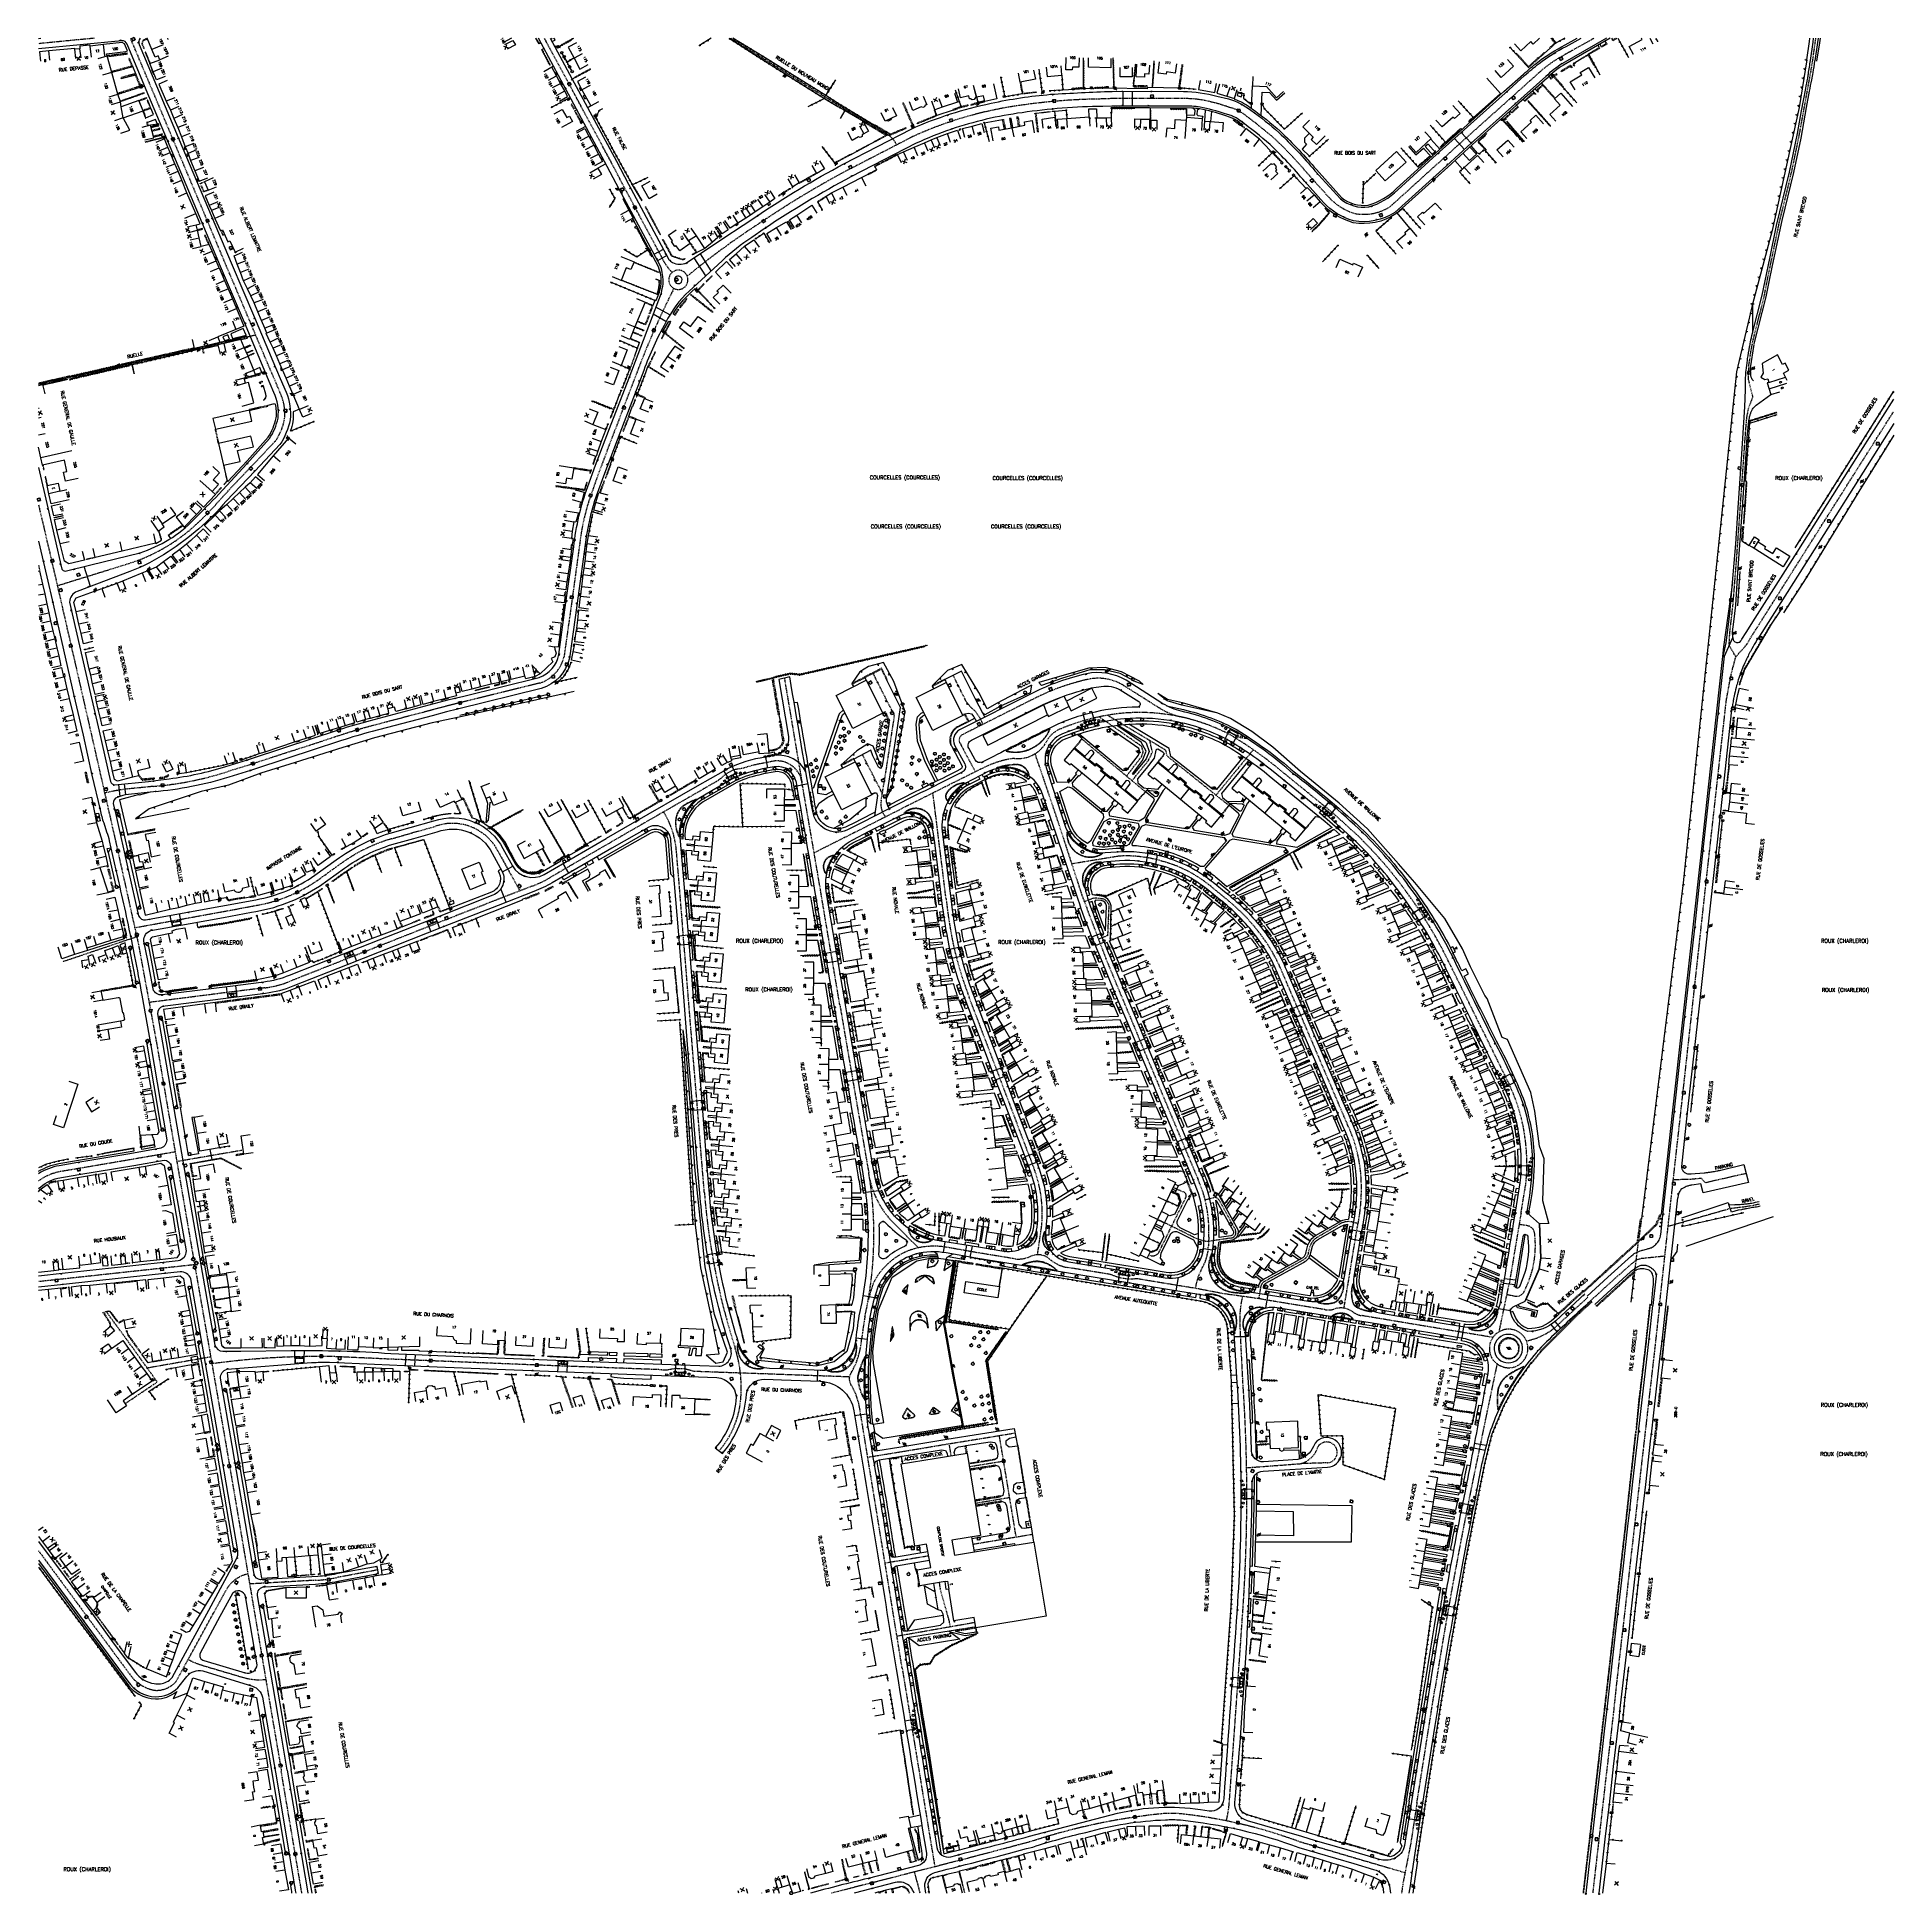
# Model space of a CAD drawing. Header units: millimetres. Extents: x 150999 to 152000, y 125999 to 127001.
import ezdxf
from ezdxf.enums import TextEntityAlignment as Align

# ---------------------------------------------------------------- set-up
doc = ezdxf.new("R2010")
doc.units = ezdxf.units.MM
doc.linetypes.add('DASHED', pattern=[0.75, 0.5, -0.25])
doc.layers.get('0').update_dxf_attribs({"linetype": 'CONTINUOUS'})
for name, color, linetype in [('W0001', 6, 'DASHED'), ('W0008', 7, 'CONTINUOUS'), ('W0017', 7, 'CONTINUOUS'), ('W0100', 7, 'CONTINUOUS'), ('W0105', 7, 'CONTINUOUS'), ('W0112', 1, 'DASHED'), ('W0211', 2, 'CONTINUOUS'), ('W0300', 7, 'CONTINUOUS'), ('W0302', 3, 'CONTINUOUS'), ('W0310', 3, 'CONTINUOUS'), ('W0322', 7, 'CONTINUOUS'), ('W0330', 7, 'CONTINUOUS'), ('W0334', 7, 'CONTINUOUS'), ('W0400', 7, 'CONTINUOUS'), ('W0420', 7, 'CONTINUOUS'), ('W0471', 7, 'CONTINUOUS'), ('W0980', 7, 'CONTINUOUS'), ('W0984', 7, 'CONTINUOUS'), ('W0989', 7, 'CONTINUOUS'), ('W0991', 7, 'CONTINUOUS'), ('W1102', 7, 'CONTINUOUS'), ('W1471', 7, 'CONTINUOUS')]:
    doc.layers.add(name, color=color, linetype=linetype)
doc.styles.get("Standard").update_dxf_attribs({"font": 'romans.shx', "width": 0.85})

# ---------------------------------------------------------------- blocks, each defined once
blk = doc.blocks.new('t991o')
at = {"color": 0, "linetype": 'Continuous'}
for p, q in [((-1, 1), (1, -1)), ((-1, -1), (1, 1))]:
    blk.add_line(p, q, dxfattribs=at)
blk = doc.blocks.new('T1471')
at = {"color": 0, "linetype": 'Continuous', "flags": 128}
blk.add_lwpolyline([(-0.75, -0.5), (-0.75, 0.5), (0.75, 0.5), (0.75, -0.5), (-0.75, -0.5)], dxfattribs=at)
blk = doc.blocks.new('T420')
for p, q in [((0.7, 0.7), (-0.8, 0.7)), ((-0.8, 0.7), (-0.8, -0.8)), ((0.7, 0.7), (0.7, -0.8)), ((0.7, -0.8), (-0.8, -0.8))]:
    blk.add_line(p, q)
blk.add_ellipse((0, 0), major_axis=(-0.53, 0.53), ratio=1, start_param=3.926991, end_param=10.210176)
blk = doc.blocks.new('T400')
for p, q in [((-0.15, 0.3), (0.15, 0.3)), ((-0.15, -0.25), (-0.15, 0.3)), ((-0.15, 0.15), (0.15, 0.15)), ((-0.15, 0), (0.15, 0)), ((0.15, 0.3), (0.15, -0.25)), ((-0.15, -0.15), (0.15, -0.15)), ((-0.15, -0.25), (-0.15, -0.3)), ((-0.15, -0.3), (0.15, -0.3)), ((0.15, -0.3), (0.15, -0.25))]:
    blk.add_line(p, q)
blk = doc.blocks.new('t322o')
at = {"color": 0, "linetype": 'Continuous'}
for radius in [0.25, 0.15]:
    blk.add_circle((0, 0), radius, dxfattribs=at)
blk = doc.blocks.new('t310o')
at = {"color": 0, "linetype": 'Continuous'}
for centre, start, end in [((-0.5, 0.4), 216.8699, 323.1304), ((0.5, -0.4), 36.8699, 143.1303)]:
    blk.add_arc(centre, 0.625, start, end, dxfattribs=at)
blk = doc.blocks.new('T300')
for p, q in [((-0.8, 0.5), (-0.9, 0.3)), ((-0.9, 0.3), (-0.9, 0.2)), ((-0.9, 0.2), (-0.7, 0.1)), ((-0.7, 0.6), (-0.8, 0.5)), ((-0.8, -0.1), (-0.7, 0.1)), ((-0.6, 0.7), (-0.7, 0.6)), ((-0.7, 0.1), (-0.7, 0.1)), ((-0.5, 0.7), (-0.6, 0.7)), ((-0.3, 0.6), (-0.5, 0.7)), ((-0.3, 0.6), (-0.2, 0.7)), ((-0.2, 0.6), (-0.3, 0.6)), ((-0.2, 0.7), (-0.1, 0.8)), ((-0.1, 0.8), (0.1, 0.8)), ((0.1, 0.8), (0.2, 0.7)), ((0.2, 0.7), (0.3, 0.6)), ((0.3, 0.6), (0.4, 0.5)), ((0.5, 0.5), (0.3, 0.5)), ((0.4, 0.5), (0.4, 0.5)), ((0.6, 0.4), (0.5, 0.5)), ((0.6, 0.4), (0.7, 0.3)), ((0.7, 0.3), (0.7, 0.2)), ((0.7, 0.2), (0.7, 0.1)), ((0.7, 0.1), (0.7, -0.2)), ((-0.8, -0.2), (-0.8, -0.1)), ((-0.7, -0.3), (-0.8, -0.2)), ((-0.8, -0.2), (-0.8, -0.2)), ((-0.7, -0.4), (-0.7, -0.3)), ((-0.5, -0.5), (-0.7, -0.4)), ((-0.4, -0.5), (-0.5, -0.5)), ((-0.4, -0.5), (-0.3, -0.5)), ((-0.3, -0.5), (-0.3, -0.4)), ((-0.3, -0.6), (-0.3, -0.5)), ((-0.3, -0.5), (-0.3, -0.5)), ((-0.2, -0.7), (-0.3, -0.6)), ((-0.1, -0.8), (-0.2, -0.7)), ((0.1, -0.8), (-0.1, -0.8)), ((0.2, -0.7), (0.1, -0.8)), ((0.3, -0.5), (0.2, -0.5)), ((0.3, -0.6), (0.2, -0.7)), ((0.2, -0.7), (0.2, -0.7)), ((0.5, -0.4), (0.3, -0.5)), ((0.3, -0.5), (0.3, -0.6)), ((0.3, -0.5), (0.3, -0.5)), ((0.6, -0.3), (0.5, -0.4)), ((0.7, -0.2), (0.6, -0.3)), ((0.6, -0.3), (0.6, -0.3))]:
    blk.add_line(p, q)
blk = doc.blocks.new('T471')
for p, q in [((-0.333334, 0.333334), (-0.333334, -0.333334)), ((-0.333334, 0.333334), (0.333334, 0.333334)), ((-0.333334, 0), (0, 0)), ((0.500001, 0.500001), (1.000002, 1.000002)), ((-0.500001, -0.500001), (-1.000002, -1.000002)), ((-0.333334, -0.333334), (0.333334, -0.333334))]:
    blk.add_line(p, q)
blk.add_ellipse((0, 0), major_axis=(0.471405, 0.471405), ratio=1, start_param=5.4977871438, end_param=11.780972451)
blk = doc.blocks.new('t112o')
at = {"color": 0, "linetype": 'Continuous'}
for p, q in [((-0.5, 0.5), (0.5, 0.5)), ((-0.5, -0.5), (-0.5, 0.5)), ((0.5, 0.5), (0.5, -0.5)), ((0.5, -0.5), (-0.5, -0.5))]:
    blk.add_line(p, q, dxfattribs=at)
blk = doc.blocks.new('t211o')
at = {"color": 0, "linetype": 'Continuous'}
for p, q in [((-0.3, 0.5), (-0.3, 0)), ((0, 1), (0, 0)), ((0.3, 0.5), (0.3, 0))]:
    blk.add_line(p, q, dxfattribs=at)
blk = doc.blocks.new('t330o')
at = {"color": 0, "linetype": 'Continuous'}
for p, q in [((0.25, -0.25), (-0.25, 0.25)), ((-0.25, -0.25), (0.25, 0.25)), ((-0.25, 0.25), (-0.25, -0.25)), ((0.25, 0.25), (-0.25, 0.25)), ((0.25, -0.25), (0.25, 0.25)), ((-0.25, -0.25), (0.25, -0.25)), ((-0.25, -0.25), (-0.25, -0.25))]:
    blk.add_line(p, q, dxfattribs=at)

msp = doc.modelspace()

# ---------------------------------------------------------------- linework, layer by layer
at = {"layer": 'W0001'}
for points in [[(151030, 127000), (151019.3, 126999), (151000, 126997.1)], [(151914.9, 126666.6), (151911.3, 126672.6), (151911.6, 126679.3), (151913.3, 126693.9), (151914.6, 126710.1), (151915.9, 126727.2), (151916.6, 126737), (151917.7, 126753.2), (151918.9, 126769.9), (151920, 126785.9), (151920.8, 126795.4), (151921.7, 126800.4), (151924.1, 126806.8), (151921.7, 126815.9), (151921.9, 126823.6), (151922.9, 126830.4), (151924.2, 126837.5), (151926.3, 126845.7), (151930.2, 126861), (151932.6, 126873.3), (151934.6, 126882.8), (151938.3, 126900.5), (151944.9, 126927.7), (151947.2, 126938.6), (151949.5, 126950), (151953.4, 126971.4), (151955.2, 126981.2), (151956.3, 126987.9)], [(151873.7, 126316.5), (151878.5, 126360.6), (151886.7, 126434.2), (151900, 126555.3), (151907.7, 126624.4), (151909.5, 126640.8), (151909.9, 126643.9), (151911.5, 126652.7), (151913, 126659.7), (151914.9, 126666.6), (151920.7, 126673.1), (151923.1, 126677.2), (151933.1, 126693), (151943.5, 126709.5), (152000, 126798.9)], [(151000, 126748.5), (151000.6, 126745.9), (151008.3, 126712.9), (151019.2, 126665.3), (151028.3, 126625.4), (151041.3, 126568.1), (151053.8, 126511.7), (151063.7, 126457.9), (151072.4, 126406.8), (151082.7, 126346.9), (151093.3, 126286.2), (151101.2, 126240.7), (151110.7, 126184.8), (151120.4, 126127.6), (151125.9, 126095), (151130.9, 126065.9)], [(151402, 126655), (151411.5, 126598.7)], [(151586.4, 126602.2), (151594.5, 126612.7), (151595.5, 126615.4), (151594.6, 126618.3), (151571.7, 126634.2)], [(151641.6, 126586.4), (151608.3, 126613.1), (151607.7, 126616.1), (151604.3, 126618.2), (151576.3, 126635)], [(151596.6, 126593.8), (151562.4, 126622.2)], [(151454.8, 126593), (151444.1, 126613.8)], [(151654.8, 126616.5), (151634.7, 126592)], [(151873.7, 126316.9), (151870.8, 126290.4), (151868.5, 126270.5), (151866.4, 126252.1), (151864.2, 126233.1), (151862, 126213.5), (151859.7, 126193.5), (151857.7, 126176.1), (151855.2, 126153.6), (151852.8, 126133), (151850.7, 126114.5), (151848.7, 126095.7), (151846.4, 126076), (151844.4, 126058.7), (151842.3, 126040.2), (151840.6, 126025.2), (151838.3, 126005.2), (151837.7, 126000)], [(151335.9, 126282.2), (151338.3, 126282.1), (151343.3, 126283), (151348.4, 126282.8), (151353.3, 126281.5), (151366.1, 126281), (151392.7, 126280.1), (151400.5, 126279.8), (151437.1, 126278.5)], [(151446.9, 126235.1), (151464.2, 126237.9), (151489.9, 126242.2), (151526.2, 126248.1)], [(151491.9, 126235.9), (151490.9, 126242.4)], [(151527, 126191.9), (151517.9, 126246.8)], [(151501.7, 126230), (151520.2, 126233)], [(151504.9, 126210.3), (151523.5, 126213.4)], [(151535.9, 126193.4), (151503.6, 126188)], [(151479.7, 126181.8), (151456.3, 126177.9)], [(151504.7, 126145.9), (151462.7, 126138.5)], [(151743, 126048.9), (151739.7, 126027.2), (151739.7, 126027.2), (151735.3, 126004.6), (151734.7, 126000)], [(151475.2, 126000), (151472.2, 126011.5)]]:
    msp.add_lwpolyline(points, dxfattribs=at)
for points in [[(151010.1, 126704.9), (151048.1, 126716.7, 0.113592), (151085.5, 126738.4, 0.027573), (151098.9, 126752.5), (151114.5, 126769), (151127.7, 126782.9, 0.103182), (151132.6, 126794.8, 0.1322), (151130.6, 126808), (151127.5, 126815.5), (151123.5, 126824.7), (151113.6, 126848.2), (151101, 126877.8), (151090.8, 126902.1), (151072.5, 126945.5), (151060.9, 126973.1), (151051.3, 126995.9), (151049.6, 127000)], [(151341.5, 126873.8, -0.074733), (151337.3, 126879.4), (151315.5, 126920.1), (151309.1, 126932.4), (151285.1, 126977), (151272.7, 127000)], [(151838.4, 127000), (151819.7, 126989.5, 0.047517), (151809.7, 126982.3), (151793.1, 126967.4), (151769.6, 126946.4), (151756.2, 126934.3), (151728.6, 126909.3, -0.187767), (151709.7, 126905.5, -0.136894), (151695.6, 126914.2), (151685.5, 126925.4, 0.026006), (151666.5, 126945.7, 0.01681), (151650.5, 126958.5, 0.08415), (151644.1, 126962.1), (151641, 126963.1, 0.03589), (151626.9, 126966.8, 0.038972), (151617.1, 126967.5), (151598.8, 126967.5), (151583.7, 126967.5), (151578.5, 126967.5), (151573.5, 126967.3, 0.033685), (151529.6, 126963.9, 0.048568), (151490.5, 126954.7, 0.025029), (151471.2, 126947), (151436.1, 126928.9, 0.026674), (151388.9, 126900.5), (151382.1, 126896, 0.000112), (151382.1, 126896, 0.024042), (151349.7, 126871.8)], [(151348.4, 126873.6, 2.613366), (151349, 126866.7, 0.382648), (151348.4, 126873.6, 0.382648)], [(151342.5, 126865.2, 0.026167), (151323.4, 126822.1), (151310.5, 126788.3), (151302.2, 126766.5), (151297.8, 126754, 0.044949), (151292.4, 126732.8), (151287.2, 126694.7), (151283.2, 126666.4, -0.259129), (151270.2, 126652.4), (151225.1, 126641.3), (151219.2, 126639.8), (151211.4, 126637.7), (151179.1, 126629.2, 0.012852), (151162.4, 126624.2), (151146.1, 126618.8), (151134.5, 126615.1), (151113.4, 126608.2), (151101.7, 126604.6, -0.057136), (151061.8, 126596.7), (151048.1, 126595.3, 0.034878), (151035.6, 126593.1, 2.025446)], [(151456.5, 126580.2, -0.216578), (151454.2, 126589), (151457.1, 126606.7), (151459.9, 126625.1), (151461.4, 126634.8), (151449.8, 126657.7)], [(151509, 126630.1, 0.108625), (151504.4, 126637.7, -0.097027), (151499.9, 126642.7), (151493, 126656.6)], [(151617.3, 126633.8, 0.004835), (151615.2, 126634.3, -0.068459), (151604.5, 126638.7), (151584.6, 126651.3, 0.190482), (151565.6, 126654.4, 0.061063), (151537.2, 126644.3), (151497.8, 126624.5, 0.378633), (151496.5, 126620.4), (151504.9, 126604.6, -0.421219)], [(151787.3, 126302.6), (151792.7, 126328.5, -0.000928), (151799.1, 126366.6), (151801.7, 126382.5, 0.059929), (151801.3, 126407.1, 0.07597), (151793.3, 126434.8, -0.000468), (151777.5, 126466.9, 0.002096), (151760.1, 126502.2, 0.046568), (151736.6, 126540.8, 0.04058), (151711.3, 126570), (151697.6, 126582.4), (151667.3, 126607.1, 0.03579), (151642.7, 126624.3, 0.083455), (151610.1, 126635.2, 0.060009), (151585, 126636.2, 0.075727), (151551.1, 126627.8, 0.20266), (151542.6, 126619.6, -0.281009), (151526, 126611.8, 0.082437), (151510.1, 126607.1, 0.002945), (151459.4, 126581.7), (151445, 126574.4), (151442.8, 126573.3), (151418.1, 126560.9, -0.485582)], [(151483.1, 126014.2, -0.000463), (151465.5, 126121.4, 0.000328), (151442.8, 126260.4, 0.101931), (151437.7, 126274.6, -0.295589), (151437.9, 126280.3, 0.116471), (151443.7, 126299.1, -0.011498), (151445.4, 126310.7, 0.049077), (151450.2, 126349.6, 0.050108), (151447.5, 126388.3, -0.000595), (151431.9, 126479), (151424.7, 126521.6, 0.002254), (151411.4, 126599.3, 0.406265), (151396.1, 126610.3), (151389.7, 126609, 0.044346), (151379.9, 126606.5), (151374.7, 126605.6), (151370.4, 126603.3), (151366.5, 126600), (151356.5, 126594.2), (151321.5, 126574.1), (151307.5, 126566)], [(151537.1, 126614.2), (151548.9, 126579.4), (151562.4, 126538), (151575.2, 126504.1), (151582.5, 126486.4), (151589.9, 126468.8), (151596.4, 126453.1), (151602, 126439.8), (151608, 126425.3), (151618.5, 126400.3), (151624.8, 126385.3, -0.117883), (151630.8, 126353.7), (151630.5, 126348.4, -0.015802), (151630.4, 126347.1), (151630.3, 126345.8, -0.089197), (151627.3, 126337.2, 0.086121), (151623.5, 126326.1, 8.691263)], [(151538.5, 126344.3), (151540.6, 126358.7, 0.109331), (151537.4, 126388.4, 0.016994), (151533.5, 126398.9), (151523.5, 126425.4), (151518.6, 126438.3), (151507.4, 126467.9), (151501.6, 126483.1, -0.036831), (151493.1, 126511.3, -0.024729), (151489.2, 126536), (151482.1, 126593.2)], [(151366.8, 126238.5, 0.154631), (151378.4, 126265.2, 0.103525), (151375.4, 126294.2, -0.03208), (151364.1, 126338.8, -0.013787), (151360.9, 126358.7, -0.01199), (151358.9, 126377.6), (151357.9, 126389.7), (151354.3, 126434), (151352.7, 126453), (151350.4, 126481.2), (151349.2, 126496.3), (151347.5, 126516.8), (151346.7, 126527.5), (151343.9, 126561.4, 0.049583), (151342, 126571.6, 0.07302), (151336.9, 126582.9, 0.51535)], [(151051.8, 126520.5), (151098.8, 126529.1), (151117.7, 126532.6, 0.110333), (151150.7, 126546.3), (151162.3, 126554.6, -0.088737), (151190.4, 126568.5), (151201.1, 126571.6), (151214, 126575.2, -0.18652), (151233.6, 126574.7, -0.181338), (151247.6, 126561.8), (151259.4, 126540.4, 0.40833)], [(151307.5, 126566), (151286.4, 126553.8), (151275.3, 126547.3, -0.046073), (151265.9, 126542.9), (151246.6, 126535.4), (151217, 126523.8), (151165.3, 126503.4), (151135.9, 126491.8, -0.068819), (151122, 126488.1), (151104.9, 126486), (151059.6, 126480.2)], [(151703.7, 126315.4), (151710.8, 126358.7, 0.062579), (151713, 126383.3, 0.102853), (151705.6, 126414.3), (151702.1, 126422.5), (151692.4, 126445.2), (151682.4, 126468.6), (151670.5, 126496.2, 0.066857), (151658.2, 126517.6, 0.064437), (151638, 126537.8), (151631.8, 126542.9, 0.110374), (151605.2, 126556.5, 0.086978), (151582.5, 126559.1), (151556.9, 126554.9)], [(151073.6, 126399.6), (151048.7, 126395.3), (151021.7, 126390.7), (151011.7, 126389, 0.113213), (151000, 126384)], [(151474.3, 126347.9), (151461, 126361.2, -0.141332), (151448.2, 126384.3), (151447.9, 126385.6, -0.000171)], [(151628.7, 126373.9), (151633.5, 126375, -0.29291), (151636.3, 126373.7), (151645, 126357.8, -0.523816), (151642.9, 126353.2), (151630.7, 126351.4, -0.094046), (151622.4, 126353.8), (151606.9, 126361.5)], [(151657.9, 126320.5), (151659, 126327.5, -0.215138), (151660.7, 126329.8), (151682.3, 126341.8, 0.209226), (151684.6, 126345.5), (151685.4, 126349, -0.14973), (151689, 126353.5), (151700.9, 126360.5, -0.192628), (151708, 126361.9), (151711.4, 126361.2)], [(151791.6, 126322.8), (151795.8, 126321.9, 0.391076), (151801.1, 126325.1, 0.14567), (151806.5, 126355.1, 0.37102), (151802.3, 126359.9), (151798.1, 126360.5)], [(151784, 126299.6), (151750.4, 126305.2), (151713.2, 126311.4, -0.119765), (151708.4, 126313.4, 0.24), (151698.6, 126315, -0.119765), (151693.4, 126314.6), (151665.9, 126319.1), (151662.3, 126319.7), (151657.9, 126320.5), (151638.6, 126323.2), (151623.5, 126326.1), (151612.3, 126327.9), (151592.4, 126331.2), (151587.3, 126331), (151582.4, 126331.8), (151577.6, 126333.6), (151554.8, 126337.3, -0.139565), (151544.8, 126342, 0.295321), (151534.9, 126343.4, -0.12364), (151526.7, 126341.9), (151503.1, 126345.8), (151489.7, 126348.2, 0.109285), (151471.9, 126347.4, 0.212239), (151449.8, 126328.5, 0.018837), (151447.3, 126320.1, 0.041296)], [(151640.3, 126039, 0.042494), (151642, 126050.7, 0.000992), (151649.2, 126152.8, 0.034443), (151649.2, 126275), (151647.6, 126307.5, -0.073503), (151648.9, 126321.7, -1.783596)], [(151835.1, 126321.3), (151819.4, 126306.8, -0.149298), (151802, 126297.8)], [(151801.7, 126289, 10.138084), (151799.2, 126285.8, 0.098638), (151801.7, 126289, 0.098638)], [(151743, 126048.9), (151752.7, 126110.3, -0.010843), (151772.5, 126219.5, -0.000839), (151786.2, 126285.6)], [(151651.1, 126229.4), (151680.5, 126231.6, 0.256191), (151689.7, 126240.8, -0.102773), (151690.3, 126241.6), (151690.7, 126241.9, -1.392121), (151694.7, 126232), (151680.5, 126231.6)], [(151000, 126184.6), (151011.9, 126168.5), (151026.2, 126149.1), (151037, 126134.5), (151050.1, 126116.8, 0.190042), (151062.8, 126109.4, 0.153681), (151070.7, 126111.3, 0.126222), (151074.3, 126114.5), (151081.8, 126128.1), (151094.4, 126151.2), (151101.1, 126163.4, -0.221888), (151112.8, 126172.1, -2.358853)], [(151182.9, 126174.3), (151160.9, 126170.2, -0.037731), (151149.2, 126168.7), (151113.7, 126166.7, 0.474168)], [(151491.4, 126143.5, 0.044521), (151490.6, 126148), (151486, 126164.1, -0.039587), (151485.5, 126167.5)]]:
    msp.add_lwpolyline(points, format="xyb", dxfattribs=at)
at = {"layer": 'W0001', "flags": 128}
for points in [[(151373.2, 127000), (151390.2, 126989.4), (151431.3, 126963.9), (151450.3, 126952.5), (151457.3, 126948.4, -0.154733), (151462.5, 126942.5, 0.789224)], [(151563.6, 126534.6), (151569.2, 126536.7), (151572.9, 126536.3, -0.336798), (151576.9, 126532.4), (151576.2, 126516.2), (151571.3, 126514.3)], [(151598.3, 126344.2, 0.449615), (151604, 126345.8), (151607.8, 126353.5), (151613.7, 126365.5), (151618.3, 126374.8, 0.442223), (151617.6, 126377.8), (151613.5, 126379.5)], [(151084.1, 126338.8), (151045.3, 126334.6), (151013.1, 126331.1), (151000, 126329.7, 0.091971)], [(151335.9, 126282.2), (151274.1, 126284.5), (151219.4, 126286.7), (151189.7, 126287.9), (151156.9, 126289.4), (151147.2, 126289.3, 0.03318), (151093.4, 126285.4, 5.584848)], [(151122.5, 126115.1, -0.101026), (151110.6, 126116.1), (151089.3, 126122.4, -0.046572), (151080.6, 126125.9, -3.339749)], [(151142, 126000, -0.011034), (151140.7, 126007.4), (151130.8, 126065.8)], [(151680.1, 126027.6, 0.062856), (151615.8, 126042.8, 0.032056), (151607.2, 126043, 0.055379), (151535.1, 126027.9, -0.002951), (151482.5, 126014.1), (151472.2, 126011.5), (151447.9, 126005.2, 0.005803), (151427.4, 126000, -0.009772)]]:
    msp.add_lwpolyline(points, format="xyb", dxfattribs=at)
for points in [[(151956.3, 126987.9), (151957.7, 126997.8), (151958, 127000)], [(151117.1, 126840), (151108.7, 126838), (151097.9, 126835.5), (151088.1, 126833.2), (151050.4, 126824.6), (151017, 126817.1), (151000, 126813.3)], [(151589.4, 126599.8), (151598.3, 126610.7), (151600.4, 126615.2), (151599, 126621.4)], [(151052.9, 126515.6), (151013, 126502.1)], [(151110.4, 126400.6), (151074.5, 126394.4)], [(151920.4, 126388), (151898.5, 126383), (151896.3, 126385.4), (151890.7, 126384.8), (151881.2, 126384.6)], [(151878.4, 126359.6), (151911.8, 126369.2), (151915.6, 126369.7), (151919.1, 126370.1), (151923.8, 126370.8), (151927.7, 126371.7)], [(151836.7, 126319.6), (151841.2, 126323.6), (151848.7, 126330.5), (151859.1, 126339.7), (151861.1, 126341.2)], [(151861.1, 126341.2), (151861.4, 126341.5), (151863.9, 126342.3), (151876.7, 126343.6)], [(151046.6, 126263.9), (151064, 126275.6), (151047.1, 126299.1), (151036.6, 126313.4)], [(151092.8, 126289.1), (151058.6, 126283.1)], [(151736.5, 126011), (151701.4, 126021.3), (151680.1, 126027.6)]]:
    msp.add_lwpolyline(points, dxfattribs=at)
at = {"layer": 'W0008'}
for points in [[(151000, 126999.9), (151001.2, 127000)], [(151955.1, 126988.1), (151956.5, 126998), (151956.8, 127000)], [(151959.3, 127000), (151958.9, 126997.7), (151957.4, 126987.8)], [(151458.6, 126584.7), (151457.8, 126586.2), (151457.1, 126588.4), (151457.1, 126590.3), (151459.6, 126606.3), (151462.4, 126624.7), (151464.7, 126639.3), (151461.6, 126645.3), (151457.2, 126654)], [(151510, 126634), (151509, 126636.2), (151505.1, 126643.7), (151497.5, 126658.8), (151488.5, 126654.3)], [(151458.3, 126630.3), (151454.7, 126607.8), (151453.9, 126606.3), (151452.7, 126607), (151449.7, 126613.2), (151448.7, 126616.2), (151439.5, 126611.4), (151440.1, 126610)], [(151499.3, 126635.9), (151501.3, 126636.1), (151502.8, 126635.9), (151504.2, 126634.2), (151505.5, 126631.7)], [(151648.8, 126613.2), (151649.1, 126612.4), (151634.9, 126595), (151632.7, 126595.2), (151610.3, 126612.8), (151609.4, 126617.1), (151587.6, 126630.2)], [(151560.9, 126625), (151584.7, 126605.2), (151586.7, 126605.4), (151592.9, 126613.5), (151593.6, 126615.5), (151593.1, 126617.2), (151576.2, 126628.9)], [(151581.8, 126629.7), (151596.3, 126620.9), (151597.1, 126620.2), (151598.7, 126615.5), (151597, 126611.6), (151590, 126603.2), (151589.6, 126603.4), (151595.1, 126610.7), (151597.1, 126615.7), (151594.3, 126620.6), (151581.3, 126629.6)], [(151606.2, 126613.3), (151606.9, 126614.2), (151606, 126615.1), (151603.4, 126616.7), (151602.8, 126616.6), (151602.3, 126616.3), (151601.4, 126612), (151597.1, 126606.4), (151592.4, 126600.7), (151592.6, 126598.6), (151595.8, 126595.9), (151598.1, 126595.6), (151595.4, 126592.3)], [(151652.9, 126610.4), (151651.9, 126610.2), (151637.7, 126592.9), (151638.2, 126590.7), (151642.4, 126587.3), (151640.4, 126584.9)], [(151450.2, 126593.2), (151451.7, 126593.3), (151452.2, 126591.8), (151450.6, 126580.6)], [(151834.2, 126000), (151837.8, 126031.9), (151839.6, 126047.9), (151841.9, 126067.6), (151844.1, 126087.3), (151845.5, 126099.2), (151850.6, 126144.6), (151851.3, 126150.4), (151854.1, 126174.9), (151856.7, 126197.9), (151857.7, 126206.5), (151859.4, 126221.7), (151862.4, 126248.1), (151862.5, 126248.7), (151867.5, 126292.6), (151868.2, 126298.8), (151870.2, 126316.9)], [(151841.2, 126000), (151844.5, 126029.1), (151846.4, 126045.1), (151846.7, 126047.8), (151849, 126068.4), (151852.1, 126095.1), (151852.4, 126098.1), (151857.3, 126141), (151858.3, 126150.2), (151861, 126173.9), (151863.5, 126195.4), (151864.6, 126205.4), (151866.3, 126220.3), (151869.1, 126245.4), (151869.4, 126247.4), (151870.7, 126259), (151874, 126288.1), (151875.1, 126297.6), (151877.2, 126316.1)], [(151448.8, 126240.6), (151450.7, 126238.5), (151452.4, 126238.6), (151463.8, 126240.4), (151489.5, 126244.7), (151525.8, 126250.6)], [(151493.9, 126236.3), (151493.6, 126237.6), (151494.3, 126239.8), (151495.9, 126240.6), (151499.4, 126241.2)], [(151499.8, 126241.3), (151512.9, 126243.4), (151515.4, 126243), (151516.3, 126241.3), (151517, 126236.8), (151516.7, 126234.5), (151515.2, 126233.6)], [(151526.7, 126245.8), (151523.4, 126245.2), (151521.3, 126243.7), (151521.3, 126242), (151523.1, 126240.6), (151524.8, 126240.8), (151527.7, 126241.2)], [(151450.5, 126230.4), (151451.1, 126232.8), (151453.2, 126233.7), (151464.2, 126235.4), (151486.8, 126239.1), (151488.8, 126238.6), (151489.7, 126237.1), (151490, 126235.6)], [(151515.8, 126230.7), (151517.5, 126230.3), (151518.4, 126228.5), (151520.3, 126216.9), (151519.8, 126214.5), (151518.6, 126213.8)], [(151530.8, 126221.5), (151527.1, 126221), (151525.5, 126219.8), (151525.4, 126217), (151527.4, 126215.4), (151531.8, 126215.8)], [(151519, 126211.4), (151520.8, 126210.7), (151521.7, 126209), (151523.5, 126197.3), (151523.1, 126195.1), (151521.5, 126194.2), (151503.1, 126191.1)], [(151532.2, 126213.2), (151528.7, 126212.6), (151526.9, 126211.5), (151526.6, 126209.7), (151528.4, 126198.9), (151529.9, 126197), (151531.3, 126196.8), (151535.2, 126197.4)], [(151458.3, 126183.2), (151459.9, 126181.3), (151461.2, 126181.2), (151479.3, 126184.3)], [(151504.2, 126185), (151525.8, 126188.5), (151526.2, 126188.2), (151526.4, 126187.6)], [(151480.2, 126179.4), (151462.3, 126176.4), (151460, 126174.6), (151460, 126173.3)], [(151483.8, 126159.5), (151482.6, 126167)], [(151464.8, 126143.5), (151466.2, 126141.5), (151468.2, 126141.5), (151468.6, 126141.5), (151486.2, 126144.5), (151488, 126146.1), (151488, 126147.8), (151487.6, 126150.5), (151486.7, 126152.2), (151484.9, 126152.7), (151483.8, 126159.3), (151483.8, 126159.3)], [(151494.3, 126141.8), (151468.2, 126137.6), (151466.4, 126136.1), (151466.2, 126134.6)], [(151746, 126048.5), (151743, 126028.7), (151740.5, 126012), (151739.3, 126004), (151738.7, 126000)]]:
    msp.add_lwpolyline(points, dxfattribs=at)
for points in [[(151047.7, 126996.8, 0.358948), (151044.9, 126998.7), (151022.5, 126996.5), (151000, 126994.3)], [(151000, 126768.6), (151005, 126746.9), (151012.6, 126713.9, 0.346636), (151014.3, 126712.8), (151028.1, 126716.1), (151054.7, 126722.7, 0.124159), (151083.7, 126740.5, -0.002884), (151097.2, 126754.2), (151112.3, 126770.6), (151124.5, 126784.3, 0.092865), (151129.1, 126795.2, 0.134186), (151126.9, 126809.1), (151124.9, 126813.8), (151111, 126846.8), (151098.1, 126877), (151088.2, 126900.6), (151069.5, 126944.9), (151058, 126972.3), (151047.7, 126996.8)], [(151054.8, 127000, 0.301887), (151054.3, 126996.6), (151063.6, 126974.3), (151075.3, 126946.6), (151093.6, 126903.3), (151103.8, 126879), (151116.4, 126849.4), (151126.3, 126825.9), (151130.2, 126816.6), (151133.4, 126809.2, -0.132997), (151135.6, 126794.4, -0.105776), (151130.1, 126781), (151116.7, 126766.9), (151101.1, 126750.4, -0.074402), (151069.8, 126723.2, -0.060243), (151049.2, 126712.5), (151031.3, 126705.8), (151020.8, 126701.8, 0.30056), (151016.7, 126696.1), (151027.5, 126649), (151032.7, 126626.4), (151038.8, 126599.3, 0.335336), (151041.2, 126597.6), (151059.3, 126599.4), (151064.4, 126600), (151070.4, 126600.8, 0.04521), (151101, 126607.5), (151112.7, 126611.1), (151133.8, 126618), (151145.3, 126621.8), (151162.7, 126627.5, -0.012528), (151178.3, 126632.1), (151221.4, 126643.5), (151225.3, 126644.5), (151229.2, 126645.4), (151269.8, 126655.4, 0.266032), (151280.5, 126667.8), (151284.3, 126695.8), (151288.5, 126725.9, -0.058288), (151296, 126758.4), (151300.2, 126769.8), (151307.8, 126789.7), (151318.3, 126817), (151335.7, 126862.7, 0.022901), (151336.6, 126867.5, 0.112518), (151335.1, 126877.5), (151313, 126918.7), (151306.5, 126930.9), (151282.9, 126975), (151269.5, 127000)], [(151845.1, 127000), (151821.4, 126986.4, 0.04734), (151812.4, 126979.4), (151795.8, 126964.5), (151772.3, 126943.4), (151758.9, 126931.3), (151731, 126906.1, -0.192491), (151708.8, 126901.6, -0.138708), (151692.6, 126911.5), (151682.5, 126922.8, 0.025951), (151663.9, 126942.7, 0.016771), (151648, 126955.4, 0.084834), (151642.8, 126958.3), (151639.7, 126959.3, 0.03589), (151626.1, 126962.9, 0.032369), (151621.7, 126963.4), (151598.8, 126963.5), (151583.7, 126963.5), (151578.6, 126963.5), (151573.6, 126963.3, 0.033753), (151530.2, 126959.9, 0.048595), (151491.8, 126950.9, 0.024908), (151473, 126943.4), (151437.9, 126925.3, 0.02666), (151391.1, 126897.2), (151384.4, 126892.6, 0.041474), (151368.5, 126880.1), (151350.7, 126863.7, 0.091614), (151338, 126846.7, 0.039605), (151326.2, 126821), (151313.3, 126787.2), (151305, 126765.4), (151300.6, 126753.1, 0.044887), (151295.4, 126732.4), (151290.2, 126694.3), (151286.2, 126665.8, -0.262376), (151271, 126649.5), (151225.8, 126638.4), (151219.9, 126636.9), (151212.1, 126634.8), (151179.8, 126626.3, 0.012843), (151163.3, 126621.4), (151147, 126616), (151135.4, 126612.2), (151114.3, 126605.3), (151102.6, 126601.7, -0.057067), (151062, 126593.8), (151048.4, 126592.3, 0.066147), (151042.4, 126590.8, 0.359699), (151040.3, 126587.4), (151041.7, 126581.5), (151048.3, 126551.7), (151053.9, 126527, 0.343994), (151057.7, 126524.7), (151098.2, 126532.2), (151117.2, 126535.6, 0.11031), (151148.9, 126548.8), (151160.5, 126557.1, -0.088711), (151189.5, 126571.5), (151200.3, 126574.5), (151213, 126578.1, -0.185489), (151234.8, 126577.5, -0.180704), (151250.3, 126563.2), (151255.5, 126553.8, 0.406943), (151272.5, 126549.2), (151306, 126568.6)], [(151275.8, 127000), (151287.5, 126978.3), (151311.5, 126933.7), (151318, 126921.4), (151339.8, 126880.8, 0.088225), (151341.7, 126879.2, 0.24654), (151349.3, 126879), (151368.9, 126892), (151379.8, 126899.3), (151386.6, 126903.8, -0.025314), (151434, 126932.3), (151470.3, 126951.1, -0.053898), (151513.4, 126965, -0.031349), (151545.5, 126969.8, -0.007456), (151578.7, 126971.4), (151600.4, 126971.5), (151617.1, 126971.4, -0.054525), (151635.2, 126968.9), (151641.5, 126967.3, -0.094846), (151653.5, 126961.2, -0.026796), (151668.6, 126949.2, -0.027607), (151688, 126928.6), (151701.7, 126913.4, 0.206431), (151717, 126909.1, 0.131261), (151732.6, 126918.3), (151753.6, 126937.3), (151766.9, 126949.3), (151790.5, 126970.5), (151801, 126980, -0.01546), (151808.8, 126986.4, -0.048499), (151823.4, 126995.6), (151831.5, 127000)], [(151908.7, 126666.7), (151908, 126666.8), (151909.7, 126674.1), (151911.6, 126689.8), (151913.1, 126706.7), (151914.8, 126727.4), (151916.1, 126746.9), (151918, 126773.2), (151919.8, 126801.3), (151920, 126810.5, -0.002549), (151920.1, 126814.8, -0.003296), (151920.2, 126818.1, -0.018499), (151920.4, 126820.9, -0.009113), (151921.1, 126826.4, -0.003966), (151921.2, 126827.3, -0.000517), (151922.3, 126833.6, -0.010428), (151922.8, 126836.2, -0.005619), (151923.8, 126841), (151929.1, 126861.5), (151933.2, 126881.3), (151936.8, 126899.1), (151943.8, 126927.8), (151948.1, 126948.6), (151950.3, 126960.9), (151952.6, 126973, 0.00489), (151953.6, 126978.5, 0.011705), (151954, 126980.8, -0.020366), (151955.2, 126988.1, 0.002218)], [(151861.6, 126345.6, -0.021567), (151862.6, 126346, -0.006383), (151864, 126346.5, -0.01137), (151864.7, 126346.7), (151866.7, 126347.2, 0.014171), (151867.7, 126347.5, 0.009718), (151869.2, 126348, 0.068573), (151870.2, 126348.5, 0.037201), (151871.8, 126349.8, 0.04925), (151873.2, 126351.5, 0.07296), (151873.8, 126352.8, 0.017807), (151874.2, 126354.3, 0.030984), (151874.4, 126355.2), (151875.6, 126365.5), (151881.7, 126420.8), (151887.2, 126471.3), (151892.7, 126520.2), (151897.3, 126562.5), (151901, 126596.4), (151905.4, 126635.6), (151908.8, 126666.9), (151913.2, 126676.9), (151913.4, 126675.8, 0.116188), (151913.8, 126675.1, 0.082807), (151914.8, 126674.4, 0.115845), (151915.6, 126674.2, 0.07583), (151916.7, 126674.4, 0.137345), (151917.2, 126674.7, 0.016486), (151917.8, 126675.5, 0.020514), (151918.2, 126676.1), (151920.5, 126679.7), (151925.3, 126687.4), (151947.9, 126723), (151976.4, 126768.1), (152000, 126805.5)], [(151913.2, 126676.9), (151913, 126680.1), (151913.8, 126685.4), (151914.8, 126694.4), (151916, 126712.1), (151917.7, 126736.8), (151920.2, 126773.1), (151920.9, 126784.9), (151921.9, 126793.6, -0.015586), (151922.2, 126795.3, -0.023959), (151922.4, 126796.4, -0.009687), (151922.9, 126797.9, -0.009523), (151923.5, 126799.4, -0.079921), (151924.2, 126800.6), (151925.8, 126802.2), (151933.8, 126807.9)], [(152000, 126792.4), (151980.4, 126761.3), (151952.7, 126717.4), (151927.6, 126677.7, 0.004746), (151926.1, 126675.3, 0.010906), (151925.5, 126674.3, 0.001032), (151922.9, 126669.8, 0.005701), (151922.5, 126669, 0.009922), (151921.1, 126666.3, 0.007067), (151919.3, 126662.4, 0.010249), (151917.7, 126658.5, 0.016494), (151916.8, 126656.1, 0.007778), (151916.2, 126654.1, 0.005356), (151915.3, 126651.1, 0.005503), (151914.2, 126646.5, 0.014858), (151913.8, 126644.8, 0.004657), (151913.4, 126642.3, 0.004075), (151912.9, 126639.4), (151912.6, 126637.9), (151907.9, 126594.4), (151904.3, 126561.7), (151899.6, 126519.2), (151894.4, 126472), (151888.7, 126420.9), (151885.6, 126391.8, 0.072647), (151885.6, 126391.3, 0.038058), (151885.8, 126390.5, 0.063257), (151886.1, 126389.9, 0.040655), (151886.7, 126389, 0.05534), (151887.7, 126388.3, 0.091629), (151888.3, 126388, 0.031396), (151889.2, 126387.8, 0.044061), (151889.8, 126387.8), (151890.8, 126387.9)], [(151000, 126728.9), (151004.5, 126709.7), (151007.8, 126694.9), (151019.1, 126645.7), (151024, 126624.4), (151028.8, 126602.7), (151033.2, 126584, 0.033297), (151035.1, 126577), (151036.7, 126572.2, -0.028644), (151038.1, 126567.4), (151041.6, 126551.6, -0.008065), (151049.7, 126515.2), (151051.8, 126505, -0.004565), (151055.6, 126484.2), (151060.5, 126457.1), (151069.1, 126406.2, -0.368983), (151065.1, 126401.4), (151048.1, 126398.5), (151021.1, 126393.9), (151011.1, 126392.2, 0.095081), (151000, 126387.9)], [(151399, 126654.3), (151404.2, 126623.6, -0.409462), (151397.2, 126613.5), (151389, 126612, 0.090244), (151369, 126604.8), (151355, 126596.8), (151320, 126576.7), (151306, 126568.6)], [(151833.5, 126323.1), (151817.8, 126308.6, -0.196674), (151802.8, 126302.9, -0.21541), (151794.4, 126310.6), (151793.6, 126312.7, -0.399694), (151794.9, 126316.1), (151801.4, 126319.1), (151801.7, 126320), (151808.8, 126336.7), (151809.8, 126342.6), (151809.1, 126360.9), (151804.2, 126365.1, -0.290064), (151802.7, 126369.7, 0.048231), (151805.3, 126396, 0.079904), (151799.4, 126428, 0.028773), (151784.9, 126458.8, -0.00253), (151763.2, 126502.8, 0.04784), (151738.7, 126543, 0.037428), (151713.9, 126571.7, 0.026113), (151676.1, 126603.7, 0.043958), (151645.5, 126626.3, 0.06869), (151615.9, 126637.2, -0.067758), (151606.1, 126641.3), (151586.2, 126653.9, 0.190937), (151564.9, 126657.4, 0.061077), (151535.8, 126647), (151496.4, 126627.2, 0.390129), (151493.8, 126619), (151499.2, 126608.8, -0.421219), (151497.8, 126604.3, 0.00231), (151458, 126584.4), (151443.6, 126577.1), (151441.4, 126576), (151435.7, 126573.1, -0.483704), (151417.3, 126583.2, -0.000014), (151404.9, 126655.7)], [(151336, 126285.2), (151366.6, 126284.1, 0.496368), (151373.1, 126293.4, -0.032084), (151361.6, 126338.3, -0.013787), (151358.5, 126358.3, -0.011991), (151356.4, 126377.4), (151355.4, 126389.5), (151351.8, 126433.8), (151350.2, 126452.8), (151348, 126481), (151346.8, 126496.1), (151345.1, 126516.6), (151344.2, 126527.3), (151340.9, 126567.4, 0.526207), (151328.9, 126574.8), (151309, 126563.4)], [(151309, 126563.4), (151288, 126551.1), (151276.8, 126544.7, -0.045869), (151267, 126540.1), (151247.7, 126532.5), (151218.1, 126520.9), (151166.4, 126500.5), (151137.1, 126489, -0.068678), (151122.4, 126485.1), (151105.3, 126482.9), (151066.9, 126478, 0.369216), (151064.1, 126474), (151066.9, 126458.5), (151073, 126422.9), (151078, 126393.7), (151088.2, 126334.6), (151093.7, 126302.8), (151095, 126295.4, 0.295154), (151099.4, 126292.2), (151100.3, 126292.2), (151109.1, 126292.2), (151136.2, 126292.5, -0.021848), (151189.9, 126291), (151219.5, 126289.7), (151274.2, 126287.6), (151336, 126285.2)], [(151577.3, 126513.5), (151577.8, 126513.7), (151578.1, 126532.4, 0.338637), (151572.8, 126537.6), (151568.1, 126538.3)], [(151575.1, 126518.8), (151575.7, 126532.4, 0.327255), (151572.8, 126535.1), (151569.7, 126535.4), (151569.3, 126534.8)], [(151010.4, 126385.5), (151021.8, 126387.5), (151051.3, 126392.4), (151067.7, 126395.2, -0.33595), (151071.5, 126392.1), (151079.5, 126346.3, -0.382912), (151075.3, 126340.9), (151045.9, 126337.7), (151012.8, 126334.1), (151000, 126332.7, -0.548151)], [(151000, 126379.9, -0.115695), (151010.4, 126385.5)], [(151617.4, 126382.8), (151617.4, 126382.6), (151614.3, 126381.3), (151612.7, 126377.8), (151614.4, 126377), (151615.7, 126372.8), (151612.5, 126366.1), (151609.7, 126365.2), (151608.9, 126365.6), (151608.9, 126365.6), (151604.8, 126357.2), (151605.5, 126356.9), (151606.5, 126354.1), (151602.8, 126346.6), (151599.9, 126345.5), (151599.1, 126345.8), (151597.5, 126342.6), (151605.1, 126338.8), (151606.1, 126340.8), (151604.8, 126342.4), (151605.1, 126345), (151610, 126354.9, -0.415514), (151614, 126356.5), (151622.6, 126352.2), (151624.9, 126347.9)], [(151625.3, 126355.7), (151623, 126355), (151615.4, 126358.8, -0.432977), (151614.2, 126363.3), (151619.6, 126374.2), (151619.7, 126374.1)], [(151633.3, 126378.3, -0.263219), (151636.4, 126375.9), (151646.4, 126357.8, -0.455029), (151643.2, 126352), (151636.2, 126351)], [(151634.5, 126373.6, -0.152608), (151635.2, 126373), (151643.9, 126357.1, -0.524062), (151642.7, 126354.4), (151636.3, 126353.5)], [(151657.7, 126326.5, -0.286141), (151660.1, 126330.9), (151681.7, 126342.8, 0.209137), (151683.3, 126345.7), (151684.2, 126349.3, -0.152849), (151688.3, 126354.6), (151700.3, 126361.5, -0.140886), (151706.1, 126363.3)], [(151660.2, 126326.1, -0.291016), (151661.6, 126328.9), (151681.8, 126340.1, 0.264783), (151685.8, 126345.4), (151686.7, 126348.8, -0.165876), (151689.9, 126352.6), (151702.2, 126359.6, -0.097649), (151705.6, 126360.7)], [(151834.7, 126321.9), (151845.9, 126332.1), (151858.7, 126343.7), (151859.5, 126344.4, -0.02049), (151859.8, 126344.6, -0.009224), (151860.4, 126345, -0.032896), (151861.4, 126345.5, -0.004752), (151861.6, 126345.6, -0.000949)], [(151000, 126189.6), (151014.3, 126170.3), (151028.7, 126150.9), (151039.4, 126136.3), (151052, 126119.2, 0.189698), (151062.4, 126113, 0.153681), (151069, 126113.9, 0.120776), (151072, 126116.3), (151079.2, 126129.6), (151091.8, 126152.6), (151106.7, 126180.2, 0.149135), (151107.4, 126184.5), (151097.9, 126240.1), (151090, 126285.6), (151082.1, 126331.3, 0.301985), (151076.4, 126335), (151044.6, 126331.5), (151013.5, 126328.1), (151000, 126326.7)], [(151681, 126030.5), (151651.6, 126039.1, -0.352823), (151644.8, 126048.9, 0.020007), (151654.2, 126221.2, -0.404326), (151660.1, 126227.6), (151694.8, 126229.6, 1.53431), (151688.1, 126242.7), (151687.2, 126240.9, -0.268545), (151678.7, 126233.9), (151660.3, 126232.6, -0.42406), (151653.8, 126238.4, 0.009526), (151652.2, 126275.2), (151650.6, 126301.4, -0.431785), (151666.4, 126316), (151696.4, 126311.1), (151722.2, 126306.9), (151741, 126303.7), (151749.9, 126302.3), (151767.9, 126299.3, -0.1364), (151776.1, 126295.4, -0.252866), (151781.2, 126280.1), (151779.3, 126270.1, 0.000633), (151769.6, 126220.1, 0.010842), (151749.8, 126110.8), (151740.1, 126049.4)], [(151836.8, 126319.5, 0.00458), (151814.2, 126298.6, 0.064722), (151794.2, 126273.7, 0.059011), (151782.1, 126247.9, 0.027012), (151775.3, 126217.8, 0.004833), (151763.4, 126155.3, 0.003355), (151751.9, 126086), (151746, 126048.5)], [(151134.1, 126066.4), (151129.2, 126095.5), (151123.6, 126128.1), (151118.1, 126160.5, -0.480356), (151122, 126165.2), (151149.3, 126166.7, 0.037662), (151161.3, 126168.2), (151183.2, 126172.3), (151182.6, 126176.2), (151160.5, 126172.1, -0.039227), (151150.5, 126170.8), (151131.3, 126169.7), (151119.7, 126169, -0.336324), (151116.2, 126172), (151104.4, 126241.3), (151098.1, 126277.7, -0.350609), (151101.6, 126282.5), (151147.2, 126286.1, -0.010509), (151156.8, 126286.3), (151197.2, 126284.5), (151219.4, 126283.6), (151274.9, 126281.4), (151335.8, 126279.1)], [(151335.8, 126279.1), (151365.7, 126278, -0.363213), (151376.1, 126267.4, -0.163826), (151364.8, 126240.1), (151368.6, 126237, 0.160584), (151381.6, 126269.1, -0.383744), (151391.4, 126277.1), (151400.4, 126276.8), (151421.4, 126276, -0.357579), (151439.5, 126260.1, -0.000346), (151462.3, 126120.9, 0.000429), (151478.6, 126021.6, -0.383101), (151474.3, 126015), (151447.2, 126008, 0.008769), (151416.1, 126000, -0.009773)], [(151000, 126179.6), (151009.3, 126167), (151024, 126147.1), (151035, 126132.1), (151048.2, 126114.3, 0.251421), (151063.1, 126105.9, 0.203026), (151075.1, 126110.8), (151080, 126116.9, -0.296724), (151088.5, 126119.8), (151115.4, 126111.6, -0.242279), (151120.7, 126105.7), (151122.4, 126096.3), (151127.7, 126065.3)], [(151087.2, 126129.5, 0.483259), (151089.1, 126125.4), (151111.4, 126118.9, 0.501532), (151117.8, 126123.2), (151111.5, 126159.9, 0.646135), (151104.6, 126161.5), (151097.8, 126149.1), (151087.2, 126129.5)], [(151740.1, 126049.4), (151737.2, 126031.6), (151736.3, 126025.7, -0.259143), (151730.3, 126018.6, -0.166371), (151722.8, 126018.2), (151715, 126020.5), (151702.3, 126024.2), (151688.3, 126028.3), (151681, 126030.5)], [(151478.3, 126000, -0.068233), (151477.8, 126005, -0.31141), (151483.2, 126011.2, 0.002951), (151535.9, 126024.9, -0.022317), (151564.6, 126032.8, -0.058383), (151607.5, 126039.6, -0.031621), (151615.5, 126039.5, -0.062812), (151679.3, 126024.7)], [(151679.3, 126024.7), (151708.9, 126016), (151719.6, 126012.8, -0.255296), (151727.9, 126005.1, -0.02903), (151728.7, 126000)], [(151471.9, 126000, 0.046727), (151470.2, 126003.3, 0.279522), (151461.7, 126005.7), (151439.7, 126000, 0.016807)]]:
    msp.add_lwpolyline(points, format="xyb", dxfattribs=at)
at = {"layer": 'W0008', "flags": 128}
for points in [[(151924.8, 126835.3), (151931.3, 126860.6), (151932.8, 126868.7), (151934.6, 126877.5), (151939.8, 126901.8), (151946.1, 126927.7), (151950.1, 126946.2), (151952.9, 126962.7), (151954.6, 126971.5, 0.000547), (151955.8, 126977.6, 0.000846), (151956.5, 126981.5, 0.01572), (151957.5, 126987.8, 0.000016)], [(151924.4, 126815.3, -0.040803), (151923.9, 126815.8, -0.076834), (151923.7, 126816.1, -0.026318), (151923.3, 126817, -0.04369), (151923.1, 126817.5, -0.014207), (151923, 126818.4, -0.012975), (151922.9, 126819.4, -0.013908), (151922.8, 126821.6, -0.040815), (151922.8, 126822.3), (151924.8, 126835)], [(151890.7, 126387.9), (151897.8, 126388.4, 0.0093), (151898.8, 126388.5, 0.004819), (151900.6, 126388.7, 0.009506), (151902.7, 126389, 0.015489), (151904, 126389.3, 0.000354), (151905.1, 126389.5, -0.000425), (151906.1, 126389.7), (151919.2, 126392.8), (151921.7, 126383.2), (151897.3, 126377.5), (151896.1, 126382.5), (151891.1, 126381.7, 0.023734), (151890.3, 126381.6, 0.011161), (151888.6, 126381.1, 0.035313), (151887.5, 126380.7, 0.025826), (151886.2, 126380, 0.051801), (151885.3, 126379.3, 0.062569), (151884.7, 126378.5, 0.053409), (151884.1, 126377.4, 0.059994), (151883.8, 126376.3), (151883.7, 126374.8)], [(151885.8, 126364.1), (151910.8, 126372.3), (151911.1, 126371.3), (151914, 126371.2, 0.009113), (151916.2, 126371.3, 0.017447), (151917.3, 126371.3, 0.001542), (151918.5, 126371.5, 0.000808), (151920.9, 126371.7, 0.01962), (151923.5, 126372.1, 0.013235), (151927.4, 126372.9)], [(151928, 126370.4, -0.004046), (151925.3, 126369.8, -0.009318), (151924, 126369.6, -0.000227), (151920.7, 126369, -0.000346), (151918.6, 126368.6, -0.004129), (151917.9, 126368.5), (151916.1, 126368.2), (151912.6, 126367.1), (151911.1, 126371.3)], [(151838.8, 126317.4), (151847.7, 126325.5), (151858.1, 126335, -0.032793), (151860.3, 126336.7, -0.003453), (151860.5, 126336.9, -0.001048)], [(151860.5, 126336.9, -0.030864), (151862.6, 126338.1, -0.094108), (151864.2, 126338.6, -0.071547), (151866.3, 126338.5, -0.068172), (151868.2, 126337.8, -0.068958), (151869.9, 126336.7, -0.040837), (151871.2, 126335.3, -0.088081), (151871.6, 126334.6, -0.035119), (151871.9, 126333.5, -0.071032), (151871.9, 126332.9), (151870.2, 126316.9)], [(151145.4, 126000, -0.000332), (151145.3, 126000.2), (151142.5, 126017.1), (151138.6, 126040.1), (151138.4, 126041.1)], [(151136.6, 126000, -0.004803), (151136, 126003.9), (151137.6, 126006.2, 0.00695), (151138.6, 126000, 0.00695)]]:
    msp.add_lwpolyline(points, format="xyb", dxfattribs=at)
at = {"layer": 'W0008'}
for points in [[(151346.2, 126871.3, 2.613366), (151346.5, 126868.6, 0.382648)], [(151541.5, 126640.8, -0.045149), (151562.4, 126648.4, -0.054046), (151572.8, 126650.6, -0.178315), (151583.1, 126648.7), (151593, 126642.5, -0.681134), (151592.4, 126639.5, 0.05474), (151569.5, 126636.8, 0.062576), (151545.4, 126628.3, 0.004432), (151514.8, 126612.9), (151508.7, 126609.8, -0.407265), (151504.8, 126611.1), (151501.4, 126617.3, -0.423359), (151502.8, 126621.6)], [(151751.1, 126308.2), (151768.8, 126305.3, 0.414384), (151788.2, 126319.2, -0.00129), (151796.1, 126367.1), (151798.7, 126382.9, 0.059744), (151798.3, 126406.7, 0.075877), (151790.6, 126433.4, -0.000468), (151774.8, 126465.6, 0.002096), (151757.4, 126500.8, 0.046594), (151734.1, 126539, 0.040526), (151709.3, 126567.8), (151695.6, 126580.1), (151665.4, 126604.8, 0.035696), (151641.2, 126621.7, 0.083269), (151609.6, 126632.2, 0.060015), (151585.3, 126633.1, 0.075939), (151552.9, 126625.4, 0.401107), (151543.1, 126606.8), (151544.3, 126603), (151553.6, 126574.8, 0.329241), (151575, 126561), (151581, 126561.5, -0.085753), (151605.7, 126559, -0.107764), (151633.1, 126545), (151640.1, 126539.3, -0.064136), (151660.3, 126519, -0.070331), (151673.3, 126496.1), (151684.7, 126469.4), (151694.6, 126446.4), (151704.4, 126423.4, -0.065112), (151714.3, 126395, -0.092988), (151713.1, 126357.1), (151709, 126332.4, 0.399697), (151722.8, 126312.9), (151744.6, 126309.2)], [(151400.6, 126282.8), (151422.4, 126282, 0.387794), (151440.5, 126297.4, -0.013612), (151442.4, 126311.3, 0.049197), (151447.2, 126349.7, 0.050115), (151444.5, 126387.8, -0.000595), (151428.9, 126478.5), (151421.7, 126521.1, 0.002254), (151408.5, 126598.8, 0.404469), (151396.6, 126607.3), (151390.2, 126606.1), (151387.7, 126605.5, 0.0724), (151373.4, 126600.4), (151356.8, 126590.8, 0.288462), (151345.9, 126567.2), (151349.2, 126527.5), (151350.1, 126517), (151351.7, 126496.9), (151353, 126481), (151355.4, 126452.6), (151356.9, 126433.6), (151360.3, 126391.3), (151361.5, 126377.2, 0.018577), (151363.4, 126359.1, 0.010334), (151366.6, 126339.1, 0.033101), (151377.2, 126297, 0.330111), (151394, 126283.1)], [(151534.4, 126601.9, 0.279174), (151511.9, 126604.7), (151499.5, 126598.3, 0.15096), (151489.1, 126586.2, 0.133053), (151487.1, 126572.4), (151488.2, 126564), (151491.8, 126536.2, 0.025425), (151495.6, 126511.8, 0.034984), (151503.9, 126484.2), (151509.3, 126469.9), (151520.6, 126440.1), (151525.9, 126425.9), (151536, 126399.5), (151539.3, 126390.5, -0.112893), (151543.2, 126360.5), (151542.8, 126356, 0.383021), (151555.3, 126340.3), (151588.9, 126334.8), (151607.3, 126331.8, 0.461073), (151628.1, 126349.1), (151628.2, 126352.7, 0.12196), (151622.5, 126384.3), (151616.2, 126399.4), (151605.7, 126424.3), (151599.7, 126438.8), (151594.1, 126452.1), (151587.6, 126467.8), (151580.2, 126485.4), (151572.9, 126503.2), (151567.6, 126515.9, -0.015707), (151560.4, 126535.7), (151552.5, 126559.3), (151546, 126578.4), (151541.2, 126592.6, 0.147539)], [(151506.6, 126348.3), (151486.4, 126351.5, -0.141065), (151465.1, 126361.4, -0.156616), (151451.1, 126384.9), (151449.6, 126393.1, -0.000171), (151432.3, 126494.8), (151424.6, 126540.1, -0.324334), (151438.9, 126567.9), (151447.8, 126572.5), (151464.9, 126581.1, -0.509902), (151482, 126572.2), (151482.9, 126566.3), (151486.8, 126535.2, 0.024473), (151490.7, 126510.8, 0.036823), (151499.3, 126482.2), (151505, 126467), (151516.2, 126437.4), (151521.2, 126424.5), (151531.2, 126398, -0.017049), (151535.1, 126387.6, -0.109233), (151538.1, 126359, -0.426179), (151520.3, 126346)], [(151061.7, 126487.5), (151058.9, 126502.8), (151056.8, 126513.3, -0.360953), (151060.6, 126519), (151081.7, 126522.8), (151099.7, 126526.1), (151114.7, 126528.9, 0.113675), (151151.4, 126543), (151165, 126552.7, -0.082376), (151190.4, 126565.3), (151202.2, 126568.7), (151214.9, 126572.2, -0.186274), (151231.9, 126572, -0.186303), (151244.6, 126560.7), (151249.9, 126550.9, -0.43305), (151244.9, 126538), (151215.9, 126526.6), (151164.2, 126506.3), (151135.1, 126494.8, -0.069815), (151121.4, 126491.2), (151103.2, 126488.9), (151066.7, 126484.3, -0.355033)], [(151632.9, 126348.6), (151632.3, 126343.6, 0.386418), (151647, 126325.2), (151684.6, 126319.1, 0.395089), (151704, 126332.5), (151708.4, 126359.1, 0.062767), (151710.5, 126383.2, 0.103049), (151703.3, 126413.2), (151699.8, 126421.5), (151690.1, 126444.2), (151680.1, 126467.6), (151668.2, 126495.2, 0.066911), (151656.2, 126516.1, 0.064508), (151636.4, 126535.9), (151630.2, 126540.9, 0.110579), (151604.5, 126554.1, 0.087011), (151582.7, 126556.6), (151575.7, 126556, 0.487937), (151564.8, 126538.8, 0.025454), (151577.5, 126505.1), (151584.8, 126487.6), (151592.1, 126470), (151598.6, 126454.3), (151604.2, 126440.9), (151610.3, 126426.5), (151621.1, 126400.6), (151626.1, 126388.6, -0.137109)], [(151453, 126344.3, 0.023609), (151453.2, 126360.1, -0.662724), (151456.6, 126361.5, 0.073752), (151467.1, 126352.6, -0.555434), (151466.8, 126348.7, 0.074766), (151456.8, 126342.4, -0.603553)], [(151803, 126353.3, 0.939542), (151800, 126353.8), (151795.7, 126328, 0.954366), (151798.6, 126327.4), (151801.4, 126334.8, 0.095804)], [(151505.3, 126342.4), (151489.2, 126345.2, 0.109018), (151472.7, 126344.5, 0.210632), (151452.6, 126327.4, 0.064616), (151446.6, 126298.8, 0.041405), (151445.6, 126268, 0.032805), (151447.9, 126245.8, -0.004839), (151457.5, 126187.8, -0.004903), (151459.4, 126177, 0.0007), (151484.2, 126024.6, 0.441234), (151491.8, 126019.7), (151497.1, 126021.1, 0.001673), (151534.2, 126030.7), (151581.6, 126043.1, -0.095314), (151626.3, 126045.2), (151631, 126044.5, 0.437454), (151639, 126050.9, 0.000992), (151646.2, 126153, 0.034443), (151646.1, 126275.2), (151644.5, 126301.9, 0.375123), (151627.7, 126322.4), (151611.8, 126324.9), (151587.1, 126329), (151536.4, 126337.3)]]:
    msp.add_lwpolyline(points, format="xyb", close=True, dxfattribs=at)
at = {"layer": 'W0008', "flags": 128}
for points in [[(151877.2, 126316.1), (151880.1, 126342.6), (151883.6, 126374.8)], [(151888.1, 126348.9), (151935.1, 126364.9)], [(151880.1, 126342.6), (151880.5, 126342.2), (151883.2, 126345.9), (151883.7, 126349.9)], [(151125.7, 126065), (151132.8, 126022.8)], [(151127.7, 126065.3), (151135.1, 126021.2), (151137.6, 126006.2)], [(151134.1, 126066.4), (151138.4, 126041.1), (151140, 126043.4), (151140, 126043.4), (151136.1, 126066.7)], [(151147.4, 126000), (151144.2, 126018.3), (151140.8, 126038.6)]]:
    msp.add_lwpolyline(points, dxfattribs=at)
at = {"layer": 'W0017', "flags": 128}
for points in [[(151118.3, 126066), (151123.3, 126066.8), (151125.1, 126055.9), (151123.7, 126055.7)], [(151120.8, 126051.7), (151125.7, 126052.6), (151126, 126050.7), (151126.3, 126050.7), (151127.2, 126045), (151127.1, 126044.9), (151128.2, 126038)], [(151140.1, 126039.1), (151138.6, 126040.1), (151139.5, 126042.6)], [(151142.3, 126038.9), (151140.7, 126047.9)], [(151135.1, 126021.2), (151132.8, 126022.8), (151133.1, 126020.7), (151135.1, 126021)], [(151137.6, 126006.3), (151135.6, 126005.9), (151136, 126003.9)]]:
    msp.add_lwpolyline(points, dxfattribs=at)
at = {"layer": 'W0100'}
for p, q in [((151875.8, 126287.7), (151880.8, 126287.2)), ((151863.5, 126134.1), (151862.6, 126127.7))]:
    msp.add_line(p, q, dxfattribs=at)
for points in [[(151044.4, 126948.8), (151049.2, 126950.4), (151045.6, 126957.2), (151056.4, 126960.9), (151054.1, 126966.4), (151044.5, 126963.1), (151044.1, 126965.8), (151042.8, 126969.8), (151037, 126990.6), (151036.7, 126991.6), (151047.1, 126992.9), (151047.9, 126993.2), (151046.3, 126997), (151045, 126997.8), (151035, 126996.7), (151027.8, 126995.8), (151027.7, 126996.3), (151022.2, 126995.8), (151022.3, 126994.3), (151019.5, 126994.1), (151019.5, 126994.5), (151005.6, 126993.2), (151000.6, 126992.7), (151001.1, 126987.7)], [(151068.2, 126979.5), (151063.6, 126977.6), (151061.8, 126982), (151059.9, 126986.5), (151065.3, 126988.4), (151064.4, 126990.6), (151062.8, 126989.9), (151061.1, 126993.9), (151058.6, 127000), (151058.7, 127000)], [(151255, 127000), (151250.7, 126997.7)], [(151251.3, 126996.6), (151255.7, 126998.9), (151257, 126996.5), (151252.6, 126994.1)], [(151290, 126997.5), (151285.5, 126995.2), (151288.7, 126989.3), (151291.8, 126983.4), (151296.2, 126985.8)], [(151809.1, 127000), (151805.6, 126996.9), (151804.4, 126998.2), (151798.9, 126993.3), (151795.6, 126997)], [(151859.8, 126991.2), (151857.3, 126995.5), (151864.3, 126999.4), (151864, 127000)], [(151868.6, 127000), (151870.2, 126997.1)], [(151280.8, 126966.2), (151285.2, 126968.6), (151283.6, 126971.6), (151281.4, 126975.7), (151279.2, 126979.8), (151276.7, 126984.4), (151272.3, 126982)], [(151536.3, 126982.8), (151537.3, 126977.9), (151529.2, 126976.3), (151528.2, 126981.2)], [(151560.9, 126989.5), (151560.8, 126984.5), (151557.3, 126984.5), (151557.2, 126983), (151553.8, 126983), (151553.9, 126989.6)], [(151578, 126989.1), (151577.9, 126984.1), (151565.9, 126984.4), (151566, 126989.4)], [(151589.5, 126984.3), (151589.5, 126979.3), (151583, 126979.3), (151583, 126984.3)], [(151598.8, 126985.6), (151598.4, 126980.6), (151596.2, 126980.8), (151596.1, 126979), (151591.6, 126979.3), (151592, 126986.1)], [(151613.3, 126986.2), (151612.7, 126981.3), (151608, 126981.9), (151607.8, 126980.7), (151603.5, 126981.3), (151604.3, 126987.4)], [(151791.8, 126988.6), (151795.1, 126984.9), (151788.4, 126978.9), (151785.1, 126982.6)], [(151828.2, 126972.3), (151825.6, 126976.6), (151831.8, 126980.3), (151831, 126981.6), (151835.5, 126984.3), (151838.8, 126978.7)], [(151069.4, 126977.3), (151064.8, 126975.3), (151068.8, 126966.1), (151071.1, 126961.2), (151073, 126956.8), (151075, 126951.9), (151077, 126946.9), (151079.1, 126941.5), (151080.6, 126937.9), (151081.9, 126934.2), (151084.3, 126928.5), (151086.5, 126922.9), (151091.2, 126924.7)], [(151294.9, 126979), (151290.5, 126976.7), (151292.9, 126972.2), (151297.7, 126963.6), (151302, 126966)], [(151503.8, 126974.8), (151505.5, 126968.2), (151505, 126968.1), (151504.4, 126967.1), (151503.3, 126966.8), (151502.3, 126967.4), (151501.8, 126967.3), (151501.4, 126969), (151497, 126967.9), (151495.8, 126972.8)], [(151514.7, 126975.4), (151516.6, 126967.4), (151510, 126965.9), (151509.3, 126969), (151505.6, 126968.2), (151504.4, 126973.1)], [(151626.2, 126977.3), (151625.2, 126972.4), (151634, 126970.7), (151634.9, 126975.6)], [(151636.5, 126975.2), (151635.1, 126970.4), (151640.6, 126968.8), (151644.6, 126967.6), (151646, 126972.4)], [(151654.6, 126979.4), (151654.4, 126974.4), (151661.9, 126974), (151667.3, 126967.9), (151671, 126971.3)], [(151277.9, 126959.2), (151282.3, 126961.6), (151284.7, 126957.3), (151286.2, 126958.1), (151287.9, 126955.2), (151281.9, 126951.9)], [(151432.2, 126956.8), (151434.7, 126961.1), (151444.6, 126955.3), (151444.5, 126955.2), (151447.4, 126949.9), (151444.9, 126948.5), (151444, 126948), (151443.9, 126947.1), (151442.8, 126946.5), (151441.9, 126946.9), (151438.6, 126945), (151436.2, 126949.4)], [(151460.3, 126962.7), (151462.4, 126958.2), (151456.3, 126955.4), (151454.2, 126959.9)], [(151476.8, 126968.8), (151478.8, 126964.2), (151477.9, 126963.9), (151477.5, 126963), (151476.6, 126962.7), (151475.8, 126963), (151471.3, 126961.1), (151469.4, 126965.7)], [(151493.7, 126970.4), (151495.3, 126965.6), (151487, 126962.8), (151483.1, 126961.5), (151481.5, 126966.2)], [(151762.3, 126963.8), (151766.2, 126959.4), (151763.2, 126956.8), (151762.6, 126957.5), (151756.5, 126952.2), (151753.2, 126955.9)], [(151817.9, 126955.3), (151814.6, 126959), (151820.2, 126964), (151817.2, 126967.4), (151820.6, 126970.4), (151826.9, 126963.3)], [(151057.2, 126945.2), (151062.1, 126946.4), (151060.4, 126953.1), (151055.6, 126951.9)], [(151290.1, 126949), (151294.5, 126951.3), (151296.6, 126947.3), (151299.3, 126942.4), (151301.9, 126937.6), (151304, 126933.6), (151299.6, 126931.3)], [(151459.7, 126956.9), (151459.4, 126956), (151458, 126955.3), (151457.2, 126955.6)], [(151499.3, 126946.5), (151498, 126951.3), (151503.2, 126952.7), (151508.4, 126954.1), (151509.7, 126949.3)], [(151514.6, 126944.8), (151513.3, 126951.5), (151517.4, 126952.3), (151517.7, 126950.5), (151524.7, 126951.8), (151531.7, 126953.2), (151531.4, 126955), (151535.5, 126955.7), (151536.7, 126949)], [(151541.5, 126951.6), (151540.9, 126956.5), (151547.8, 126957.4), (151548.4, 126952.4)], [(151549.6, 126951.5), (151549.3, 126956.5), (151554.3, 126956.8), (151566.3, 126957.6), (151566.7, 126952.6)], [(151570.4, 126952.1), (151570.3, 126957.1), (151575.7, 126957.2), (151578.2, 126957.3), (151578.4, 126952.3)], [(151590.9, 126951.6), (151591, 126956.6), (151594.1, 126956.5), (151598.9, 126956.4), (151598.8, 126951.4)], [(151599.7, 126950.9), (151599.7, 126955.9), (151602.8, 126955.9), (151602.8, 126950.9)], [(151607.9, 126946.7), (151608.3, 126951.7), (151612.4, 126951.4), (151612.7, 126956.3), (151618.8, 126955.9), (151618.9, 126957.4), (151627.3, 126956.7), (151626.9, 126950.3)], [(151628.3, 126950.4), (151628.7, 126955.4), (151631.6, 126955.1), (151638.6, 126954.6), (151638.2, 126949.6)], [(151655, 126941.7), (151658.1, 126945.7), (151650.8, 126951.4), (151647.7, 126947.4)], [(151685, 126955.8), (151681.5, 126952.2), (151687.1, 126946.7), (151686, 126945.5), (151688.8, 126942.7), (151693.5, 126947.5)], [(151802.2, 126945.9), (151798.9, 126949.6), (151804.7, 126954.8), (151804, 126955.7), (151807.1, 126958.5), (151811.2, 126953.9)], [(151091.1, 126878.1), (151095.7, 126880.1), (151093.5, 126885.2), (151092, 126888.9), (151087.7, 126887.8), (151086.6, 126892.4), (151085.7, 126896.5), (151084.9, 126899.5), (151087.1, 126900), (151084.8, 126905.6), (151080, 126916.7), (151077.2, 126923.6), (151075.2, 126928.3), (151073.4, 126932.4), (151070.9, 126938.4), (151069.7, 126941.4), (151067.9, 126945.8), (151063.2, 126943.9)], [(151465.1, 126932.8), (151463, 126937.4), (151466.3, 126938.8), (151472, 126941.3), (151477.6, 126943.7), (151481.2, 126945.3), (151484.2, 126946.6), (151490, 126948.6), (151495.3, 126950.5), (151497, 126945.8)], [(151747.3, 126949.6), (151750.7, 126945.9), (151742.5, 126938.5), (151739.1, 126942.3)], [(151789.4, 126936.1), (151786.1, 126939.8), (151792, 126945.1), (151795.4, 126941.4)], [(151421, 126933.9), (151423.6, 126929.6), (151419.5, 126927.2), (151417, 126931.5)], [(151664.3, 126923.7), (151668, 126927.1), (151666.7, 126928.4), (151667.4, 126929.1), (151666.9, 126929.7), (151667.3, 126930.9), (151666, 126932.3), (151664.7, 126932), (151664.3, 126932.4), (151659.9, 126928.3)], [(151771.9, 126926.7), (151768.5, 126930.4), (151775.6, 126936.8), (151779, 126933.1)], [(151094.1, 126924.7), (151089.5, 126922.7), (151091.4, 126918.1), (151096, 126920)], [(151297.1, 126927.5), (151301.5, 126930), (151303.4, 126926.6), (151299, 126924.1)], [(151333.5, 126915.9), (151329.2, 126913.5), (151325.2, 126920.5), (151329.6, 126923)], [(151426.6, 126910.7), (151424.5, 126914.9), (151427.4, 126916.7), (151433.5, 126919.7), (151443.6, 126925), (151445.9, 126920.5)], [(151094.4, 126917), (151089.8, 126915.1), (151092, 126909.9), (151093.2, 126907.1), (151095.1, 126902.9), (151098, 126896.3), (151099.1, 126896.8), (151102, 126890.3), (151103.1, 126890.8), (151105.9, 126884.7), (151110.4, 126886.8)], [(151394.2, 126917.7), (151396.9, 126913.6), (151394.1, 126911.7), (151390.4, 126909.1), (151386.3, 126906.4), (151383.7, 126904.7), (151381.2, 126903.1), (151377, 126900.4), (151372.8, 126897.6), (151370, 126901.8)], [(151680.2, 126916.3), (151683.9, 126919.6), (151687.5, 126915.6), (151690.8, 126911.9), (151687, 126908.6)], [(151747.3, 126899.4), (151743.3, 126903.8), (151746, 126906.2), (151746.6, 126905.5), (151752.8, 126911.2), (151756.2, 126907.5)], [(151313.8, 126905), (151318.2, 126907.4), (151320.6, 126903.1), (151316.2, 126900.7)], [(151369, 126901), (151371.7, 126896.8), (151368.4, 126894.6), (151365.6, 126898.8)], [(151395.1, 126890.4), (151392.5, 126894.7), (151397.8, 126898), (151403.1, 126901.1), (151405.7, 126896.9)], [(151407.4, 126897.9), (151404.7, 126902.2), (151408.7, 126904.7), (151416.9, 126910), (151419.6, 126905.8)], [(151683.4, 126899.5), (151687.1, 126902.9), (151689.4, 126900.4), (151685.7, 126897)], [(151348.4, 126893.5), (151351.3, 126889.4), (151345.6, 126885.4), (151343.5, 126888.3), (151342.9, 126887.8), (151341.1, 126890.4), (151341.7, 126890.9), (151339.6, 126893.8), (151343.7, 126896.7)], [(151364, 126896), (151366.2, 126892.6), (151363.2, 126890.1), (151359.2, 126886.7), (151354.6, 126893.5), (151350.4, 126890.8), (151347.6, 126894.9)], [(151375.6, 126877), (151372.4, 126880.8), (151376, 126883.9), (151380.6, 126887.9), (151385.5, 126891.4), (151388.4, 126887.4)], [(151735.3, 126886.6), (151732, 126890.4), (151737, 126894.6), (151736.4, 126895.3), (151739.1, 126897.6), (151742.9, 126893.1)], [(151147.1, 126797.7), (151142.5, 126795.8), (151140.7, 126799.9), (151137.2, 126807.9), (151135.2, 126812.5), (151133.4, 126816.8), (151131.5, 126821.2), (151130.1, 126824.5), (151128.3, 126828.8), (151126.4, 126833), (151124.9, 126836.2), (151122.7, 126840.9), (151123, 126841.1), (151121.9, 126843.7), (151120.2, 126847.9), (151118.2, 126852.5), (151116.3, 126857.4), (151114.4, 126861.2), (151112.6, 126864.9), (151110.5, 126869.2), (151108.8, 126873.8), (151107.1, 126878.3), (151105.4, 126882.8), (151110, 126884.7)], [(151313.9, 126882.4), (151321, 126879.5), (151319.3, 126875.4), (151316.8, 126876.3), (151314.1, 126869.5), (151309.4, 126871.4)], [(151699.4, 126876.4), (151701.4, 126880.9), (151708.4, 126877.9), (151708.8, 126878.8), (151713.6, 126876.7), (151711.2, 126871.2)], [(151092.7, 126874.3), (151097.3, 126876.3), (151100.3, 126869.5), (151102.2, 126865), (151104.5, 126859.5), (151106.7, 126854.3), (151110.6, 126844.9), (151106.4, 126843.1), (151096.6, 126839), (151097.8, 126836), (151084.1, 126832.8), (151083, 126837.7)], [(151374.3, 126875.9), (151370.9, 126879.6), (151364.9, 126874), (151368.2, 126870.4)], [(151367.2, 126856.6), (151363.7, 126860.2), (151366.5, 126862.9), (151365.7, 126863.6), (151369.1, 126866.9), (151373.3, 126862.6)], [(151322.3, 126859.7), (151326.9, 126857.8), (151321.5, 126844.4), (151318.8, 126837.7), (151314.2, 126839.6)], [(151352.9, 126838.3), (151345.4, 126843.9), (151347.9, 126847.2), (151351.4, 126844.6), (151355.6, 126850.1), (151359.6, 126847.1)], [(151112.2, 126817.4), (151117, 126818.6), (151116, 126821.1), (151112.9, 126828.6), (151110.8, 126833.4), (151109, 126837.6), (151100, 126835.5), (151096.7, 126834.7), (151097.9, 126829.8)], [(151312.7, 126833.8), (151317.3, 126832), (151314, 126823.6), (151309.3, 126825.5)], [(151347, 126831.3), (151342.9, 126834.1), (151339.1, 126828.6), (151335.3, 126823), (151339.5, 126820.2)], [(151308.2, 126822.7), (151312.8, 126820.9), (151309.9, 126813.1), (151305.2, 126814.8)], [(151000, 126812.8), (151002.2, 126813.3), (151003.3, 126808.4)], [(151109.7, 126801.7), (151116.1, 126803.4), (151113.1, 126814.4), (151111.6, 126814), (151110.8, 126816.8), (151106, 126815.5)], [(151329, 126798.4), (151324.3, 126800.3), (151326.6, 126805.9), (151331.2, 126804)], [(151296.8, 126800.2), (151301.4, 126798.4), (151298.8, 126791.8), (151305.7, 126789.1), (151303.2, 126782.6), (151301.5, 126777.5), (151300.5, 126774.6), (151295.8, 126776.2)], [(151323.8, 126784.9), (151319.1, 126786.7), (151322.1, 126794.7), (151326.8, 126793)], [(151138.6, 126781.2), (151134.8, 126784.5), (151126.5, 126774.9), (151118, 126764.8), (151121.8, 126761.6)], [(151021.3, 126762.7), (151014.6, 126761.2), (151013.5, 126766.1), (151015.3, 126766.5), (151014, 126772.5), (151002.2, 126769.8), (151001.3, 126773.9), (151000, 126779.5)], [(151085.3, 126750.6), (151088.9, 126747.2), (151095.3, 126754.1), (151093.6, 126755.7), (151097, 126759.4), (151094.1, 126762), (151097.6, 126765.8), (151093.9, 126769.2)], [(151120.7, 126760.3), (151117, 126763.6), (151114.1, 126760.4), (151111.3, 126758), (151108.3, 126755.1), (151104.9, 126751.9), (151101.4, 126748.7), (151097.6, 126745.3), (151095.2, 126743), (151089.5, 126737.3), (151093, 126733.8)], [(151280.6, 126769.7), (151288.5, 126768.4), (151287.5, 126762.4), (151284.6, 126762.8), (151284.1, 126759.8), (151279.2, 126760.6)], [(151314.5, 126759.8), (151309.8, 126761.5), (151312.5, 126769), (151317.2, 126767.2)], [(151016.5, 126751.2), (151006.8, 126749), (151005.5, 126754.5), (151004.6, 126758.9), (151010.5, 126760.2), (151011.5, 126755.9), (151015.3, 126756.7)], [(151289.3, 126756.6), (151294.1, 126755.3), (151292.6, 126749.8), (151287.8, 126751.1)], [(151304.1, 126744.3), (151299.3, 126745.7), (151300.4, 126749.7), (151302, 126755.2), (151306.8, 126753.9)], [(151013.1, 126743.5), (151008.2, 126742.5), (151007, 126748), (151011.9, 126749.1)], [(151023.6, 126723.5), (151024.7, 126718.6), (151016.4, 126716.6), (151014, 126718.1), (151011.7, 126727.4), (151009.8, 126734.9), (151008.6, 126740.6), (151013.5, 126741.7)], [(151060.5, 126740.1), (151064.5, 126734.3), (151067.8, 126736.6), (151066.6, 126738.2), (151074, 126743.2), (151071.2, 126747.3)], [(151078.2, 126744.9), (151074.2, 126741.8), (151078.1, 126736.8), (151078.5, 126736.4), (151085.2, 126743.3), (151088.1, 126746.3), (151084.4, 126749.8)], [(151284.3, 126745.2), (151291, 126744.2), (151289.6, 126739.2), (151288.5, 126739.4), (151287.7, 126734.3), (151287.2, 126730.3), (151282.2, 126731)], [(151061.9, 126732.8), (151063.1, 126727.9), (151045.1, 126723.6), (151030.6, 126720.1), (151029.4, 126725)], [(151092.1, 126731.9), (151088.7, 126735.6), (151085.1, 126732.1), (151082, 126729.2), (151079.8, 126727.2), (151076.1, 126724.4), (151072.1, 126721.4), (151075.1, 126717.4)], [(151296.4, 126692.3), (151291.4, 126692.9), (151292.1, 126699.1), (151292.8, 126704.3), (151293.6, 126710.7), (151294.1, 126714.4), (151294.6, 126718.1), (151295.2, 126723.1), (151295.8, 126727.4), (151296.4, 126732), (151301.4, 126731.3)], [(151062.2, 126709), (151059.4, 126713.3), (151063.6, 126715), (151067.4, 126717.9), (151071.3, 126720.8), (151074.4, 126716.8)], [(151282.4, 126725.2), (151287.3, 126724.5), (151286.7, 126720.3), (151286.5, 126718.3), (151285.5, 126711.5), (151284.8, 126707), (151284.2, 126702.6), (151279.2, 126703.3)], [(151000, 126712.7), (151000.6, 126713), (151002.2, 126705.8), (151003.3, 126700.6), (151004.5, 126695.1), (151005.5, 126690.3), (151006.5, 126685.9), (151007.7, 126680.6), (151008.8, 126676.2), (151009.9, 126671.4), (151010.9, 126667), (151012.1, 126661.7), (151007.2, 126660.6)], [(151044.1, 126701.7), (151042.3, 126706.3), (151045.4, 126707.6), (151055.8, 126711.8), (151057.7, 126707.2)], [(151029.1, 126674.8), (151024.2, 126673.6), (151023, 126679.1), (151021.8, 126684.2), (151020.3, 126690.8), (151019.1, 126696.1), (151020.3, 126698.3), (151034.1, 126703.4), (151035.8, 126698.7)], [(151278.8, 126700.1), (151283.8, 126699.5), (151283.3, 126695.6), (151278.3, 126696.2)], [(151295, 126681.4), (151290.1, 126682), (151290.6, 126686.4), (151291.3, 126691.9), (151296.2, 126691.3)], [(151276.8, 126685.4), (151281.7, 126684.8), (151280.9, 126678.4), (151280, 126671.8), (151278.1, 126671.9), (151278.2, 126670.7), (151279, 126668.5), (151278.3, 126666.5), (151276.4, 126665.7), (151277.3, 126663.9), (151270.3, 126657.4), (151267.7, 126655.9), (151262.6, 126654.6), (151262.2, 126656.2), (151254.8, 126654.3), (151253.6, 126659.2)], [(151294.1, 126674.1), (151289.1, 126674.6), (151289.8, 126680.4), (151294.8, 126679.8)], [(151292.1, 126663.7), (151287.2, 126664.7), (151288.1, 126669.2), (151289, 126673.6), (151293.9, 126672.6)], [(151007.8, 126659.8), (151012.3, 126660.8), (151013.5, 126655.7), (151013.8, 126655.8), (151015.3, 126649.3), (151016.5, 126644.1), (151018.6, 126635.2), (151019.2, 126632.8), (151020.7, 126626.5), (151015.8, 126625.3)], [(151035.3, 126647.3), (151030.5, 126646.2), (151029.1, 126652), (151028.1, 126656.7), (151027.3, 126659.9), (151025.3, 126668.8), (151030.2, 126669.9)], [(151226.3, 126651), (151227.2, 126647.5), (151224.9, 126646.9), (151225.2, 126645.5), (151219.6, 126644), (151212.9, 126642.4), (151207.3, 126640.9), (151206.1, 126645.8)], [(151247.2, 126657.7), (151248.4, 126652.8), (151244, 126651.8), (151238.2, 126650.3), (151233.6, 126649.2), (151228.3, 126647.8), (151227, 126652.6)], [(151252.5, 126658.9), (151253.8, 126654.1), (151249.4, 126653), (151248.2, 126657.8)], [(151039.2, 126630.4), (151034.3, 126629.3), (151033.4, 126633.3), (151032.2, 126638.3), (151031.3, 126642.3), (151030.7, 126645.3), (151035.5, 126646.4)], [(151190.3, 126641.7), (151191, 126639.2), (151188.2, 126638.5), (151188.7, 126636), (151183.9, 126634.7), (151178.7, 126633.3), (151176.3, 126632.7), (151171.5, 126631.3), (151170.2, 126636.2)], [(151204.9, 126645.4), (151206.1, 126640.6), (151202.5, 126639.6), (151198.6, 126638.6), (151197.3, 126643.4)], [(151919.3, 126638), (151914.4, 126639), (151914.8, 126640.9), (151916, 126646.2), (151916.8, 126649.7), (151921.7, 126648.5)], [(151168.8, 126635.8), (151170.3, 126631), (151165.3, 126629.4), (151161.6, 126628.3), (151156.9, 126626.9), (151151.7, 126625.2), (151150.2, 126629.9)], [(151916, 126607.9), (151911.1, 126608.3), (151911.5, 126613.1), (151912.1, 126618.3), (151912.5, 126622.9), (151915, 126622.7), (151915.5, 126628.7), (151916, 126633.6), (151921, 126633)], [(151017, 126619.5), (151021.9, 126620.6), (151024.2, 126610.3), (151019.4, 126609.2)], [(151058.7, 126611.6), (151059.9, 126606.7), (151053.4, 126605.1), (151054.1, 126602.4), (151050.7, 126601.6), (151042.6, 126599.5), (151040.9, 126600.5), (151039.8, 126604.9), (151038.7, 126610.1), (151037.3, 126615.9), (151036.1, 126621.3), (151034.9, 126626.6), (151039.7, 126627.7)], [(151117.4, 126619.1), (151119, 126614.4), (151122.2, 126615.4), (151138, 126620.7), (151144.2, 126622.7), (151149.3, 126624.4), (151147.7, 126629.1)], [(151387.6, 126624.7), (151392.6, 126625.2), (151393.7, 126614.7), (151388.5, 126614.2), (151388.4, 126615.3), (151379.9, 126613.7), (151379, 126618.6)], [(151070.3, 126610.4), (151072.4, 126605.9), (151069, 126604.3), (151066.9, 126608.9)], [(151362.2, 126610.2), (151364.7, 126605.9), (151360.5, 126603.5), (151356, 126600.8), (151353.5, 126605.2)], [(151368.6, 126613.8), (151371.2, 126609.6), (151368.3, 126607.9), (151365.8, 126612.1)], [(151377.3, 126618.3), (151378.2, 126613.3), (151373.2, 126612.4), (151372.3, 126617.3)], [(151075, 126608.5), (151075.8, 126603.6), (151079.7, 126604.2), (151079, 126609.1)], [(151339.5, 126603.4), (151343.4, 126596.8), (151337.5, 126593.4), (151336.2, 126595.7), (151332.9, 126593.8), (151330.5, 126598.2)], [(151023.7, 126589.9), (151028.6, 126590.9), (151031.3, 126577.1), (151026.4, 126576.2)], [(151225.7, 126595), (151228.1, 126589.7), (151224.5, 126588), (151224.1, 126588.8), (151216.4, 126585.3), (151214.3, 126589.9)], [(151250.5, 126593.9), (151252.4, 126589.3), (151245.2, 126586.4), (151243.3, 126591.1), (151241.2, 126590.2), (151238.6, 126596.6), (151243.2, 126598.5)], [(151303.5, 126585), (151306, 126580.6), (151315.4, 126585.9), (151312.9, 126590.3)], [(151392.5, 126590.3), (151392.5, 126595.3), (151402, 126595.3), (151401.9, 126586.6), (151401.9, 126577.9), (151396.9, 126578)], [(151542.1, 126540), (151547, 126541), (151546.4, 126543.9), (151547.7, 126544.2), (151546.2, 126551.3), (151544.8, 126558.3), (151542.3, 126557.8), (151541.7, 126560.6), (151541.2, 126563.8), (151539.9, 126563.5), (151538.5, 126570.2), (151537.1, 126577.3), (151534.5, 126576.8), (151533.9, 126579.7), (151533.3, 126582.8), (151532, 126582.6), (151530.7, 126589.3), (151529.3, 126596.3), (151526.7, 126595.8), (151526.2, 126598.6), (151521.3, 126597.7)], [(151151.7, 126580.3), (151154.7, 126576.2), (151149.7, 126572.6), (151146.8, 126576.7)], [(151182.9, 126581.4), (151185.8, 126577.3), (151181.5, 126574.1), (151178.5, 126578.2)], [(151204.6, 126588.4), (151206, 126583.6), (151196.3, 126580.8), (151194.9, 126585.6)], [(151279.4, 126588.4), (151281.9, 126584.1), (151275.1, 126580.3), (151272.6, 126584.6)], [(151294, 126587.7), (151296.4, 126583.4), (151290, 126579.8), (151287.5, 126584.1)], [(151509.2, 126579.4), (151504.6, 126581.3), (151503.4, 126578.5), (151500.8, 126579.6), (151498, 126572.9), (151495.1, 126566.3), (151497, 126565.5), (151496.3, 126563.8), (151500.9, 126561.9)], [(151063.2, 126571.9), (151057.4, 126570.7), (151058.1, 126567.5), (151059, 126567.7), (151060.7, 126558.8), (151065.6, 126559.8)], [(151171.2, 126573.1), (151174, 126569), (151170.2, 126566.5), (151165.8, 126564.1), (151163.4, 126568.4)], [(151400.9, 126554.6), (151405.9, 126554.5), (151405.9, 126563.2), (151406, 126571.9), (151401, 126572)], [(151029.4, 126566), (151034.3, 126567.2), (151034.9, 126564.7), (151036.2, 126559.1), (151037.4, 126553.9), (151033, 126553), (151037.5, 126539.4), (151031.4, 126538)], [(151060.3, 126555.9), (151059.2, 126560.8), (151053.7, 126559.6), (151054.5, 126556), (151056, 126556.3), (151056.9, 126552.2), (151052.2, 126551.1), (151054.2, 126542), (151059.1, 126543.1)], [(151154.5, 126562.9), (151157.4, 126558.9), (151150.8, 126554.1), (151147.9, 126558.2)], [(151262.3, 126567.2), (151257.9, 126564.8), (151261.8, 126557.8), (151272.5, 126563.7), (151270.1, 126568)], [(151467.9, 126543.6), (151472.9, 126544.1), (151472.5, 126547.2), (151475.1, 126547.4), (151473.5, 126561.8), (151470.9, 126561.5), (151470.6, 126564.3), (151465.7, 126563.8)], [(151711.8, 126533), (151716.4, 126534.9), (151715.3, 126537.7), (151717, 126538.4), (151714.4, 126544.7), (151711.8, 126551), (151709.5, 126550.1), (151708.4, 126552.8), (151707.3, 126555.5), (151702.2, 126553.5), (151699.7, 126559.6), (151697.1, 126565.8), (151695.5, 126565.1), (151694.4, 126567.9), (151689.7, 126566)], [(151141.3, 126553.4), (151143.9, 126549), (151137.5, 126545.3), (151135, 126549.7)], [(151146.4, 126556.5), (151148.4, 126551.9), (151144.5, 126550.2), (151142.5, 126554.8)], [(151308.3, 126546.8), (151305.5, 126551.7), (151302.2, 126549.9), (151302.5, 126549.3), (151294.9, 126544.9), (151297.3, 126540.6)], [(151446.2, 126557), (151441.7, 126559.2), (151440.4, 126556.5), (151439.2, 126557.1), (151436, 126550.6), (151432.9, 126544.1), (151434, 126543.6), (151432.7, 126540.9), (151437.2, 126538.7)], [(151700.8, 126474.9), (151696.2, 126472.9), (151695, 126475.6), (151693.4, 126474.9), (151690.7, 126481.2), (151688.1, 126487.2), (151685.5, 126493.3), (151682.8, 126499.5), (151684.5, 126500.2), (151683.3, 126502.9), (151682.2, 126505.5), (151679.6, 126504.4), (151676.9, 126510.6), (151674.3, 126516.7), (151671.7, 126522.8), (151669, 126529), (151670.7, 126529.8), (151669.6, 126532.4), (151668.4, 126535), (151663.5, 126532.9), (151660.8, 126539.1), (151658.1, 126545.4), (151659.8, 126546.1), (151658.6, 126548.8), (151666.2, 126552.2)], [(151059.3, 126542.2), (151054.4, 126541.1), (151057.4, 126527.3), (151064.2, 126528.9), (151070.8, 126530.5), (151075.4, 126531.5), (151080, 126532.7), (151084.5, 126533.7), (151087.9, 126534.2), (151087.2, 126539.2)], [(151088.5, 126539.4), (151089.4, 126534.5), (151091.9, 126535), (151097.5, 126536), (151096.7, 126540.9)], [(151124.7, 126544.8), (151126.1, 126540), (151118.4, 126537.8), (151117, 126542.6)], [(151135.4, 126548), (151136.8, 126543.2), (151132.1, 126541.8), (151127, 126540.3), (151125.6, 126545.1)], [(151330.6, 126526.3), (151335.6, 126526.7), (151334.6, 126539.1), (151335.1, 126539.1), (151334.8, 126543.2), (151329.2, 126542.7)], [(151404.9, 126531.3), (151409.9, 126531.3), (151409.9, 126540), (151409.9, 126548.6), (151404.9, 126548.6)], [(151513.2, 126504.9), (151508.4, 126503.7), (151507.7, 126506.6), (151506.4, 126506.3), (151502.9, 126520.2), (151505.4, 126520.9), (151503.9, 126526.7), (151505.1, 126527), (151501.6, 126540.8), (151502.8, 126541.1), (151502.1, 126544), (151507, 126545.2)], [(151036.4, 126535.9), (151041.2, 126537), (151042.7, 126530.2), (151043.9, 126525.1), (151045.1, 126520), (151046.1, 126515.8), (151039, 126513.6), (151031, 126511.1), (151026, 126509.5), (151026.4, 126508.3), (151019.4, 126506.1), (151012.5, 126503.8), (151010.6, 126510.1)], [(151143.1, 126531.1), (151141.2, 126535.7), (151143.7, 126536.8), (151145.7, 126532.2)], [(151204, 126532.7), (151205.8, 126528), (151200.6, 126526), (151194.7, 126523.8), (151192.9, 126528.5)], [(151213.5, 126536.3), (151215.3, 126531.7), (151212.3, 126530.5), (151206.9, 126528.4), (151205.1, 126533.1)], [(151287.3, 126534.4), (151284.3, 126539.8), (151279.8, 126537.2), (151280.3, 126536.3), (151269.3, 126530.1), (151271.7, 126525.8)], [(151444.2, 126530.2), (151439.3, 126529.4), (151440, 126524.9), (151437.6, 126524.5), (151438.1, 126521.3), (151438.6, 126518.2), (151441.1, 126518.6), (151441.9, 126514), (151446.8, 126514.9)], [(151485.2, 126471.3), (151490.1, 126472), (151489.8, 126474.9), (151491, 126475.1), (151490.1, 126482.2), (151489.4, 126489.4), (151486.7, 126489.1), (151486.1, 126495.1), (151484.8, 126495), (151484.1, 126501.8), (151483.3, 126509), (151480.6, 126508.7), (151480, 126514.7), (151478.7, 126514.6), (151478, 126521.4), (151477.2, 126528.6), (151475.9, 126528.4), (151475.6, 126531.4), (151470.7, 126530.9)], [(151547.3, 126514.5), (151552.3, 126514.7), (151551.8, 126525.9), (151551.4, 126537), (151546.4, 126536.9)], [(151728.9, 126512.4), (151733.5, 126514.3), (151732.4, 126517.1), (151734.1, 126517.8), (151731.5, 126524.1), (151728.8, 126530.4), (151727.2, 126529.7), (151726.1, 126532.5), (151721.4, 126530.5)], [(151135.2, 126521.6), (151133.3, 126526.2), (151136.6, 126527.6), (151138.5, 126522.9)], [(151191.5, 126524.5), (151193.3, 126519.8), (151184.6, 126516.5), (151179.9, 126514.7), (151173.9, 126512.3), (151168.6, 126510.3), (151163.4, 126508.3), (151161.6, 126512.9)], [(151225, 126516), (151223.2, 126520.6), (151227.9, 126522.4), (151229.7, 126517.8)], [(151408.9, 126508.1), (151413.9, 126508), (151413.9, 126516.7), (151414, 126525.3), (151409, 126525.3)], [(151033.3, 126502), (151032.4, 126504.6), (151036.5, 126506.1), (151035.7, 126508.2), (151039.9, 126509.7), (151042.9, 126510.9), (151044.6, 126506)], [(151151, 126513.1), (151152.8, 126508.4), (151147.1, 126506.2), (151145.3, 126510.9)], [(151179, 126498.2), (151177.2, 126502.8), (151180.3, 126504.1), (151185.9, 126506.3), (151190.8, 126508.1), (151193.4, 126509.1), (151193.4, 126509.1), (151199.9, 126511.7), (151203.7, 126513.1), (151205.5, 126508.5)], [(151331.8, 126507.9), (151336.7, 126508.3), (151336.2, 126514.8), (151337, 126514.8), (151336.7, 126518.4), (151331, 126517.9)], [(151557.6, 126510), (151561.3, 126510.1), (151561.4, 126507.1), (151562.7, 126507.2), (151563, 126499.9), (151563.2, 126493.1), (151564.5, 126493.1), (151564.6, 126489.9), (151564.7, 126487), (151567.3, 126487.1), (151567.5, 126479.9), (151567.8, 126472.7), (151566.5, 126472.7), (151566.6, 126469.7), (151559, 126469.4)], [(151654.4, 126480), (151659, 126482), (151657.8, 126484.7), (151659.5, 126485.5), (151656.8, 126491.7), (151652.9, 126500.7), (151649.1, 126509.7), (151646.3, 126515.9), (151644.8, 126515.2), (151643.6, 126518), (151639, 126516)], [(151747, 126478), (151751.6, 126479.9), (151750.4, 126482.6), (151752.1, 126483.3), (151749.5, 126489.5), (151747, 126495.7), (151744.4, 126501.9), (151741.8, 126508.1), (151740.2, 126507.4), (151739, 126510.2), (151734.4, 126508.2)], [(151023.9, 126498.8), (151023.3, 126502.8), (151027.1, 126503.4), (151026.8, 126505.1), (151029.1, 126506), (151030.8, 126501.2)], [(151143.9, 126506.3), (151145.8, 126501.7), (151139.2, 126499.1), (151132, 126496.2), (151127.2, 126494.4), (151125.4, 126499)], [(151152.5, 126487.9), (151150.7, 126492.5), (151155.6, 126494.5), (151162.6, 126497.2), (151167.3, 126499), (151171.9, 126500.9), (151173.8, 126496.2)], [(151412.8, 126484.7), (151417.8, 126484.7), (151417.9, 126493.3), (151417.9, 126502), (151412.9, 126502)], [(151447.8, 126509), (151442.8, 126508.2), (151443.6, 126503.7), (151441.1, 126503.3), (151441.7, 126500.1), (151442.2, 126496.9), (151444.7, 126497.4), (151445.4, 126492.8), (151450.4, 126493.7)], [(151597.2, 126502.8), (151592.6, 126500.9), (151593.8, 126498.1), (151591.4, 126497.1), (151594.1, 126490.5), (151596.9, 126483.8), (151599.3, 126484.8), (151600.5, 126482.1), (151605.1, 126484)], [(151124.7, 126498.8), (151126.5, 126494.3), (151117.7, 126492.4), (151116.6, 126497.3)], [(151132.6, 126480.3), (151130.8, 126485), (151135.6, 126486.8), (151140.3, 126488.6), (151148.7, 126491.8), (151150.5, 126487.1)], [(151332.6, 126481), (151339.6, 126481.6), (151339.3, 126485.4), (151337.2, 126485.2), (151336.6, 126492.3), (151331.6, 126491.9)], [(151538.6, 126442.6), (151534.2, 126440.1), (151532.8, 126442.7), (151530.5, 126441.4), (151526.9, 126447.6), (151523.3, 126453.8), (151525.6, 126455.2), (151522.5, 126460.4), (151523.6, 126461.1), (151520.1, 126467), (151516.4, 126473.2), (151518.7, 126474.6), (151515.6, 126479.8), (151516.8, 126480.5), (151513.3, 126486.4), (151509.5, 126492.5), (151510.7, 126493.2), (151509.1, 126495.8), (151513.4, 126498.4)], [(151096, 126475.2), (151095.4, 126480.2), (151089.6, 126479.4), (151077.8, 126477.9), (151067.3, 126476.5), (151068.2, 126471), (151073.2, 126471.8)], [(151451.4, 126487.8), (151446.5, 126487), (151447.2, 126482.5), (151444.8, 126482), (151445.3, 126478.9), (151445.8, 126475.7), (151448.3, 126476.1), (151449.1, 126471.6), (151454, 126472.4)], [(151416.8, 126461.5), (151421.8, 126461.4), (151421.9, 126470.1), (151421.9, 126478.7), (151416.9, 126478.7)], [(151608.6, 126478.5), (151603.9, 126476.6), (151605.1, 126473.8), (151602.7, 126472.8), (151605.5, 126466.2), (151608.3, 126459.6), (151610.7, 126460.6), (151611.7, 126458), (151612.9, 126455.2), (151610.5, 126454.2), (151613.3, 126447.6), (151616, 126440.9), (151618.4, 126441.9), (151619.6, 126439.2), (151624.2, 126441.1)], [(151685.3, 126413.6), (151687.9, 126414.5), (151686.7, 126417.4), (151688.3, 126418.1), (151685.7, 126424.3), (151683, 126430.4), (151680.4, 126436.5), (151677.9, 126442.5), (151679, 126442.9), (151677.8, 126445.8), (151676.6, 126448.4), (151678.3, 126449.1), (151675.6, 126455.4), (151673, 126461.5), (151670.4, 126467.5), (151667.8, 126473.8), (151666.1, 126473.1), (151664.9, 126475.8), (151659.7, 126473.6)], [(151784.8, 126395.6), (151789.4, 126397.5), (151788.3, 126400.3), (151790, 126401), (151787.4, 126407.1), (151784.9, 126413.3), (151786.6, 126414), (151785.5, 126416.8), (151784.3, 126419.5), (151785.9, 126420.2), (151783.3, 126426.4), (151780.7, 126432.6), (151778.1, 126438.8), (151775.6, 126445), (151773.9, 126444.3), (151772.8, 126447), (151771.6, 126449.8), (151770, 126449.1), (151767.4, 126455.2), (151764.9, 126461.4), (151762.3, 126467.5), (151759.8, 126473.6), (151758.1, 126472.9), (151757, 126475.7), (151752.4, 126473.7)], [(151073.7, 126468.4), (151068.8, 126467.6), (151069.9, 126461.7), (151071, 126455.6), (151072.1, 126449), (151077, 126449.9)], [(151455, 126466.6), (151450.1, 126465.7), (151450.9, 126461.2), (151448.4, 126460.8), (151448.9, 126457.6), (151449.4, 126454.5), (151451.9, 126454.9), (151452.7, 126450.4), (151457.6, 126451.2)], [(151496, 126428.8), (151503.6, 126429.6), (151503.2, 126432.6), (151504.5, 126432.7), (151503.7, 126439.8), (151502.9, 126447.1), (151500.3, 126446.8), (151499.7, 126452.8), (151498.5, 126452.7), (151497.8, 126459.5), (151497, 126466.7), (151495.7, 126466.6), (151495.4, 126469.5), (151491.7, 126469.2)], [(151576.8, 126441.7), (151581.8, 126441.9), (151581.3, 126453.1), (151581, 126464.3), (151576, 126464.1)], [(151719.8, 126430.5), (151715.2, 126428.6), (151714.1, 126431.3), (151712.4, 126430.6), (151709.7, 126436.9), (151705.8, 126446), (151702, 126454.9), (151699.3, 126461.1), (151701, 126461.9), (151699.8, 126464.6), (151704.4, 126466.6)], [(151055.8, 126433.2), (151060.7, 126434), (151059.7, 126439.9), (151058.7, 126445.9), (151058.1, 126448.8), (151057.1, 126454.3), (151056.7, 126456.7), (151051.8, 126455.7)], [(151420.9, 126455.5), (151425.9, 126455.4), (151425.8, 126446.8), (151425.8, 126438.1), (151420.8, 126438.1)], [(151077.2, 126448.9), (151072.3, 126448.1), (151073.3, 126442.3), (151074, 126438.5), (151078.9, 126439.4)], [(151377.2, 126348.2), (151372.2, 126348.7), (151372.7, 126353.3), (151370.2, 126353.5), (151370.8, 126359.9), (151373.3, 126359.6), (151373.7, 126363.9), (151371, 126364.2), (151371.5, 126368.7), (151369, 126369), (151369.6, 126375.3), (151372, 126375.1), (151372.5, 126379.3), (151369.8, 126379.6), (151370.2, 126384.1), (151367.7, 126384.4), (151368, 126387.6), (151368.3, 126390.8), (151370.8, 126390.5), (151371.2, 126394.8), (151368.5, 126395.1), (151369, 126399.6), (151366.5, 126399.9), (151366.8, 126403.1), (151367.1, 126406.3), (151369.6, 126406), (151370, 126410.3), (151367.2, 126410.5), (151367.7, 126415.1), (151365.2, 126415.4), (151365.8, 126421.7), (151368.3, 126421.5), (151368.7, 126425.7), (151366, 126426), (151366.4, 126430.6), (151364, 126430.8), (151364.3, 126434), (151364.6, 126437.2), (151367, 126437), (151367.5, 126441.5), (151372.5, 126441.1)], [(151458.7, 126445.3), (151453.7, 126444.5), (151454.5, 126440), (151452, 126439.6), (151452.5, 126436.4), (151453, 126433.3), (151455.5, 126433.6), (151456.2, 126429.1), (151461.1, 126429.9)], [(151016.4, 126437.7), (151021.1, 126436.2), (151013.4, 126412.7), (151008.1, 126414.5), (151009.7, 126419.3)], [(151055.9, 126432.3), (151060.8, 126433.1), (151061.1, 126431.2), (151061.9, 126426.4), (151062.7, 126422), (151063.5, 126417.5), (151064.8, 126410.5), (151063.9, 126409.1), (151054.7, 126408.5), (151054.3, 126413.5)], [(151425, 126431.3), (151429.9, 126432.1), (151431.4, 126423.6), (151432.8, 126415), (151428.3, 126414.3), (151429.8, 126405.9), (151431.2, 126397.6), (151432.6, 126389.2), (151427.7, 126388.4)], [(151563, 126379.5), (151558.7, 126377.1), (151557.2, 126379.6), (151554.9, 126378.3), (151551.4, 126384.6), (151547.7, 126390.8), (151550, 126392.1), (151546.9, 126397.4), (151548, 126398), (151544.5, 126404), (151540.9, 126410.2), (151543.1, 126411.5), (151540, 126416.7), (151541.2, 126417.4), (151537.7, 126423.4), (151534, 126429.5), (151535.1, 126430.2), (151533.5, 126432.7), (151537.8, 126435.3)], [(151587.2, 126435.8), (151592.2, 126435.6), (151592.1, 126432.6), (151594.7, 126432.5), (151594.4, 126425.3), (151594.1, 126418.4), (151597.1, 126418.3), (151597, 126415.2), (151596.9, 126412.2), (151603.2, 126411.9), (151602.9, 126404.8), (151602.7, 126397.6), (151601.4, 126397.6), (151601.3, 126394.6), (151596.3, 126394.8)], [(151624.2, 126434.2), (151622, 126433.3), (151623.2, 126430.5), (151620.8, 126429.5), (151626.2, 126416.5), (151625.1, 126416), (151627.5, 126410.4), (151625.9, 126409.7), (151628.8, 126403.2), (151631.5, 126396.5), (151632.7, 126397), (151633.8, 126394.3), (151639.8, 126396.8)], [(151029.7, 126428.9), (151025.5, 126426.3), (151028.6, 126421.3), (151032.8, 126423.9)], [(151513.4, 126379), (151522.4, 126379.9), (151521.1, 126391.1), (151520, 126402.2), (151516, 126401.8), (151514.9, 126412.6), (151513.8, 126423.7), (151508.8, 126423.2)], [(151736.2, 126392), (151731.6, 126390.1), (151730.4, 126392.8), (151728.8, 126392.2), (151726.1, 126398.4), (151723.5, 126404.4), (151720.9, 126410.6), (151718.2, 126416.8), (151719.9, 126417.5), (151718.7, 126420.3), (151723.3, 126422.2)], [(151101.1, 126409.2), (151102, 126404.3), (151097.1, 126403.5), (151097.4, 126401.8), (151087, 126400.1), (151085.5, 126409.5), (151083.9, 126418.4), (151088.8, 126419.3)], [(151115.6, 126399.2), (151110.7, 126398.5), (151109.2, 126408.4), (151114.1, 126409.1)], [(151695.4, 126386.8), (151700, 126388.8), (151698.8, 126391.6), (151700.5, 126392.3), (151697.8, 126398.5), (151695.1, 126404.8), (151693.5, 126404.1), (151692.3, 126406.8), (151687.7, 126404.8)], [(151040, 126384), (151039.2, 126388.9), (151054.2, 126391.4), (151057.6, 126392), (151066, 126393.5), (151067.8, 126392.3), (151069.6, 126381.8), (151071.4, 126371.2), (151066.5, 126370.4)], [(151094.6, 126346.1), (151089.7, 126345.3), (151089.1, 126348.7), (151088, 126355.8), (151086.9, 126362.3), (151086.1, 126367.4), (151087.6, 126367.6), (151087.1, 126370.4), (151086.7, 126373), (151085.2, 126372.8), (151084.3, 126378.3), (151083.3, 126384.7), (151087.4, 126385.4), (151086.4, 126391.8), (151094.2, 126393.2), (151095.1, 126388.3)], [(151000, 126378.2), (151000.8, 126379.4), (151004.7, 126382.1), (151007.5, 126378)], [(151011.3, 126379), (151010.4, 126384), (151013.2, 126384.5), (151021, 126385.8), (151026.3, 126386.7), (151030.5, 126387.4), (151031.4, 126382.5)], [(151033.3, 126382.8), (151032.4, 126387.7), (151036.2, 126388.4), (151037, 126383.4)], [(151433.2, 126383.3), (151438.2, 126383.3), (151438.2, 126374.6), (151438.1, 126366), (151438.1, 126357.4), (151433.1, 126357.5)], [(151468.8, 126383.9), (151464.6, 126381.1), (151466.3, 126378.6), (151464.1, 126377.2), (151468.2, 126371.2), (151472.2, 126365.2), (151474.3, 126366.6), (151476, 126364.1), (151480.2, 126366.9)], [(151608.4, 126385.3), (151612.9, 126383.1), (151603.1, 126363.2), (151593.3, 126343.3), (151588.8, 126345.5)], [(151725.6, 126341.7), (151720.6, 126342.5), (151721.1, 126345.5), (151719.3, 126345.8), (151720.4, 126352.5), (151722.1, 126362.2), (151723.6, 126371.9), (151724.7, 126378.6), (151726.5, 126378.3), (151727, 126381.2), (151731.9, 126380.4)], [(151772.6, 126357.8), (151777.2, 126355.9), (151778.4, 126358.7), (151780, 126358), (151782.6, 126364.2), (151785.1, 126370.4), (151787.7, 126376.6), (151790.2, 126382.8), (151788.6, 126383.5), (151789.7, 126386.2), (151785.1, 126388.1)], [(151001.8, 126372.1), (151000, 126373.3)], [(151066.9, 126367.8), (151068.5, 126368.1), (151072.2, 126366.6), (151073.9, 126356.3), (151069, 126355.5)], [(151486.6, 126366.7), (151485.8, 126361.8), (151488.3, 126361.4), (151491.7, 126360.9), (151491.6, 126359.7), (151498.7, 126358.6), (151505.8, 126357.4), (151506.2, 126360), (151509.2, 126359.5), (151512, 126359.1), (151511.5, 126356.5), (151518.7, 126355.4), (151525.8, 126354.1), (151526, 126355.4), (151528.9, 126354.9), (151530, 126360.8), (151525, 126361.6)], [(151564.4, 126350.4), (151559.8, 126348.5), (151558.7, 126351.3), (151556.3, 126350.3), (151553.5, 126356.9), (151550.8, 126363.6), (151553.1, 126364.5), (151552, 126367.3), (151556.6, 126369.2)], [(151806.5, 126318.1), (151801.9, 126320.1), (151809, 126336.7), (151810, 126342.6), (151809.2, 126361.1), (151814.2, 126361.3)], [(151069.2, 126354.4), (151074.1, 126355.3), (151075.1, 126349.7), (151076, 126344.7), (151074.6, 126342.6), (151065.4, 126341.5), (151063.8, 126341.3), (151054.8, 126340.3), (151050.9, 126339.8), (151050.3, 126344.8)], [(151000, 126334.9), (151008.2, 126335.8), (151011, 126336.1), (151010.5, 126341.1)], [(151012.3, 126342.3), (151013.1, 126336.3), (151022.3, 126337.1), (151022.1, 126338.5), (151028.3, 126339.3), (151033.5, 126340), (151032.9, 126345)], [(151034.2, 126343.2), (151034.6, 126338.2), (151037.5, 126338.4), (151037, 126343.4)], [(151039, 126343.6), (151039.4, 126338.6), (151044.5, 126339.1), (151047.1, 126339.4), (151046.6, 126344.4)], [(151094.8, 126344), (151089.8, 126343.2), (151091.6, 126333), (151097.9, 126333.7), (151101.2, 126334.3), (151102.3, 126326.5), (151103, 126321.2), (151103.9, 126313.7), (151108.8, 126314.3)], [(151765.3, 126321), (151770, 126319.1), (151772.5, 126325.3), (151775.1, 126331.5), (151777.7, 126337.7), (151780.2, 126343.9), (151775.6, 126345.8)], [(151058.3, 126325.7), (151057.8, 126330.6), (151053, 126330.2), (151053.5, 126325.2)], [(151059.5, 126325.8), (151059, 126330.8), (151067.4, 126331.7), (151076.4, 126332.8), (151078.1, 126331.4), (151078.7, 126327.8), (151079.8, 126322), (151074.9, 126321.1)], [(151386.3, 126337.1), (151381.3, 126337), (151381.7, 126326.1), (151386.7, 126326.3)], [(151418.1, 126333.6), (151418, 126338.6), (151426, 126338.7), (151426.2, 126327.6), (151421.2, 126327.5)], [(151012.5, 126321.3), (151012, 126326.2), (151005.3, 126325.5), (151000, 126324.9)], [(151041.4, 126323.9), (151040.9, 126328.9), (151036.5, 126328.5), (151027.6, 126327.7), (151022.9, 126327.4), (151017.6, 126326.8), (151018.2, 126321.9)], [(151751.8, 126323), (151751, 126318.1), (151748.1, 126318.6), (151747.8, 126316.8), (151741, 126317.9), (151736.1, 126318.7), (151736, 126318.1), (151731.4, 126318.9), (151733, 126328.6), (151737.9, 126327.8)], [(151052, 126305.2), (151047.1, 126304.2), (151046.1, 126309), (151051, 126310)], [(151076.3, 126313.5), (151081.3, 126314.3), (151081.7, 126311.6), (151082.6, 126306.4), (151083.6, 126301.2), (151084, 126298.5), (151084.5, 126295.9), (151085.5, 126290.4), (151075.5, 126288.7), (151071.7, 126288.1), (151066.5, 126287.2), (151065.6, 126292.1)], [(151100.6, 126312.3), (151100.4, 126313.3), (151095.8, 126312.4), (151096.4, 126309), (151097.3, 126303.9), (151098.1, 126299.2), (151098.7, 126295.4), (151100.4, 126294.1), (151109.1, 126294.1), (151120.7, 126294.2), (151120.6, 126299.2)], [(151390.1, 126305.3), (151385.1, 126305.2), (151384.9, 126312.8), (151383.7, 126312.7), (151383.5, 126317), (151389.7, 126317.2)], [(151035, 126302.4), (151038.8, 126305.7), (151041, 126303.2), (151037.2, 126299.9)], [(151128.2, 126299.9), (151128.5, 126294.9), (151132.1, 126295.1), (151136, 126295.2), (151140.7, 126295.2), (151140.7, 126295.2), (151146.1, 126295), (151152.8, 126295.3), (151152.7, 126300.3)], [(151153.3, 126304.3), (151153, 126299.3), (151155.6, 126299.1), (151155.3, 126293.8), (151160.3, 126293.5), (151165.3, 126293.3), (151165.5, 126298.3)], [(151166.9, 126299.9), (151166.6, 126293.2), (151169.3, 126293), (151172.3, 126292.9), (151172.4, 126294.7), (151180.3, 126294.4), (151180.3, 126294.1), (151188.3, 126294.3), (151205.6, 126294.9), (151205.5, 126299.9)], [(151251.6, 126302.8), (151251.4, 126297.8), (151247.4, 126298), (151247.3, 126295.7), (151239.3, 126296.1), (151239.7, 126303.4)], [(151266.5, 126299.8), (151266.2, 126294.8), (151257.2, 126295.2), (151257.4, 126300.2)], [(151302.5, 126304.3), (151302.3, 126299.4), (151312, 126299.1), (151311.9, 126297.5), (151315.8, 126297.4), (151315.9, 126303.9)], [(151322.8, 126302), (151322.5, 126296.1), (151327.7, 126295.9), (151327.7, 126296.8), (151335.2, 126296.5), (151335.4, 126301.5)], [(151681.7, 126293.5), (151682.5, 126298.4), (151679.6, 126298.9), (151679.8, 126300.6), (151673.1, 126301.7), (151666.6, 126302.9), (151666.3, 126301), (151663.2, 126301.6), (151662.3, 126296.6)], [(151033.4, 126293.3), (151037.5, 126296.2), (151039.4, 126293.6), (151045.5, 126297.9), (151048.5, 126293.7), (151051.8, 126289.1), (151055.3, 126284.2), (151058.3, 126280.1), (151061.2, 126276.1), (151050.7, 126269), (151051.4, 126269.5), (151045.6, 126265.5), (151047.4, 126262.7), (151041.8, 126259), (151037.2, 126266)], [(151060.7, 126291.3), (151061.5, 126286.4), (151059, 126285.9), (151055.6, 126290.6), (151059.6, 126293.6)], [(151121.4, 126299.2), (151121.4, 126294.2), (151123, 126294.2), (151127.5, 126294), (151127.8, 126299)], [(151275.3, 126299.3), (151275, 126294.3), (151284.3, 126293.8), (151284.6, 126298.8)], [(151709.4, 126288.9), (151710.2, 126293.8), (151707.3, 126294.3), (151707.6, 126296.1), (151700.9, 126297.2), (151694.3, 126298.4), (151694, 126296.5), (151690.9, 126297), (151690.1, 126292.1)], [(151738, 126289.3), (151738.8, 126294.2), (151735.8, 126294.7), (151736.1, 126296.5), (151729.4, 126297.6), (151722.9, 126298.7), (151722.6, 126296.9), (151719.4, 126297.4), (151718.6, 126292.4)], [(151758.2, 126265.7), (151763.2, 126264.8), (151764.3, 126271.4), (151765.5, 126278), (151766.6, 126284.6), (151767.8, 126291.2), (151760.7, 126292.4), (151759.9, 126287.4)], [(151078.8, 126276.8), (151083.7, 126277.7), (151082.5, 126284.8), (151073.8, 126283.3), (151074.7, 126278.4)], [(151121.4, 126276.2), (151121, 126281.2), (151116.7, 126280.8), (151116.7, 126281.2), (151106.8, 126281), (151108, 126272.9), (151105.1, 126272.4), (151105.3, 126270.7), (151108.3, 126271.2)], [(151152.5, 126275.5), (151151.5, 126284), (151156.4, 126284.5), (151156.9, 126280.6), (151160.4, 126280.7), (151161, 126275.7)], [(151171.9, 126276), (151171.8, 126281), (151175.8, 126281), (151180.4, 126281.1), (151186.3, 126281.2), (151190.9, 126281.4), (151194.8, 126281.4), (151194.8, 126276.4)], [(151879.7, 126277.2), (151874.7, 126277.7), (151875.8, 126287.7)], [(151085.8, 126258.8), (151090.7, 126259.7), (151090, 126264.2), (151089.2, 126268.9), (151088.4, 126273.9), (151087.9, 126276.4), (151083, 126275.6)], [(151108.3, 126271.2), (151109, 126266.7), (151103.9, 126265.9), (151105.3, 126257.7), (151106.3, 126252), (151111.2, 126252.8)], [(151203.4, 126265.1), (151202.6, 126270), (151209.2, 126271), (151208.9, 126272.5), (151209.4, 126272.6), (151210.2, 126273.5), (151211.9, 126273.8), (151212.9, 126273.2), (151213.5, 126273.3), (151213.8, 126271.8), (151219, 126272.7), (151219.9, 126267.8)], [(151229, 126268.9), (151228, 126274.4), (151237.8, 126276.2), (151237.9, 126275.7), (151241.2, 126276.3), (151242.1, 126271.4)], [(151248.7, 126265.9), (151247, 126270.6), (151255.2, 126273.7), (151256.9, 126269)], [(151277.3, 126258.4), (151275.8, 126263.2), (151280.9, 126264.8), (151282.4, 126260)], [(151289.8, 126262.3), (151288.2, 126267.1), (151292.6, 126268.5), (151294.2, 126263.7)], [(151305, 126260.9), (151303.5, 126265.7), (151308.5, 126267.3), (151310.1, 126262.6)], [(151320.5, 126262.8), (151320.7, 126267.8), (151331, 126267.3), (151331, 126268.9), (151335.5, 126268.7), (151335.3, 126262.2)], [(151348.6, 126258.3), (151353.6, 126258.1), (151353.9, 126266.6), (151345.8, 126266.8), (151345.9, 126268.3), (151341.3, 126268.4), (151341.1, 126261.9)], [(151757.6, 126262.4), (151762.5, 126261.4), (151763, 126263.9), (151758.1, 126264.9)], [(151084.5, 126247.5), (151089.5, 126248.4), (151087.8, 126257.6), (151082.9, 126256.7)], [(151111.4, 126251.9), (151106.5, 126251.1), (151108, 126241.7), (151108.9, 126236.9), (151109.7, 126231.9), (151110.5, 126226.7), (151111.3, 126222.4), (151112.5, 126215.8), (151114.4, 126204.2), (151119.4, 126205.1)], [(151397.7, 126245), (151400.1, 126249.4), (151395.1, 126252.2), (151391.8, 126246.2), (151388.7, 126247.9), (151385.1, 126241.4), (151384, 126242), (151381.4, 126237.2), (151390, 126232.5)], [(151421.4, 126249.6), (151420.6, 126254.6), (151429.4, 126256.1), (151430, 126252.5), (151429.1, 126252.3), (151430.3, 126244.9), (151425.4, 126244.1)], [(151752.4, 126231.4), (151757.3, 126230.6), (151758.4, 126237.2), (151759.6, 126243.7), (151760.7, 126250.3), (151761.8, 126256.9), (151756.9, 126257.8)], [(151875.1, 126235.5), (151870.1, 126236.1), (151870.8, 126242.1), (151875.8, 126241.5)], [(151091.2, 126227.6), (151096.1, 126228.4), (151095.1, 126234.3), (151090.2, 126233.4)], [(151430.8, 126218.9), (151435.7, 126219.8), (151434.4, 126227.8), (151433.8, 126227.7), (151433.3, 126230.9), (151428.3, 126230.1)], [(151873.4, 126219.3), (151868.4, 126219.8), (151869.8, 126233.1), (151874.8, 126232.5)], [(151092.5, 126219.7), (151097.4, 126220.5), (151096.4, 126226.5), (151091.5, 126225.6)], [(151094.5, 126207.8), (151099.5, 126208.6), (151098.5, 126214.3), (151097.6, 126219.7), (151092.7, 126218.8)], [(151744.7, 126198.4), (151749.7, 126197.6), (151750.8, 126204.2), (151751.9, 126210.8), (151753, 126217.4), (151754.2, 126224), (151749.2, 126224.9)], [(151095.7, 126201), (151100.6, 126201.9), (151099.6, 126207.6), (151094.7, 126206.8)], [(151097, 126193.9), (151102, 126194.8), (151100.9, 126200.7), (151096, 126199.8)], [(151432.4, 126207.9), (151437.3, 126208.6), (151438, 126203.9), (151436.1, 126203.6), (151436.5, 126201), (151437.6, 126201.2), (151438.2, 126196.5), (151433.3, 126195.8)], [(151000, 126192.4), (151002.1, 126189.5), (151004.9, 126185.8), (151005.7, 126184.6), (151008.7, 126180.5), (151012.7, 126183.5)], [(151098, 126187.6), (151103, 126188.4), (151102, 126193.9), (151097.1, 126193.1)], [(151739, 126165.2), (151743.9, 126164.3), (151745, 126170.9), (151746.2, 126177.5), (151747.3, 126184.1), (151748.5, 126190.7), (151743.5, 126191.5)], [(151022, 126174.7), (151017.9, 126171.8), (151014.7, 126176.2), (151011.4, 126180.7), (151015.4, 126183.7)], [(151099.9, 126176.8), (151103.4, 126177.3), (151104.6, 126179.2), (151103.1, 126187.4), (151098.2, 126186.5)], [(151123, 126184), (151118.1, 126183.3), (151118.6, 126179.5), (151120.2, 126169.9), (151129.1, 126170.4), (151128.5, 126179.1), (151131.4, 126179.2), (151131.3, 126181), (151138, 126181.4), (151145.5, 126182), (151150.8, 126182.5), (151150.3, 126187), (151152.3, 126187.2), (151152.9, 126182.3), (151153.5, 126177.2), (151154.1, 126171.9), (151164.3, 126173.2), (151172.5, 126176), (151177.1, 126177.6), (151180.8, 126178.1), (151185.3, 126180.6), (151183.7, 126185.2)], [(151436.6, 126181.9), (151441.5, 126182.7), (151442.2, 126178.9), (151441.2, 126178.7), (151442.8, 126169.8), (151437.8, 126168.9)], [(151027.9, 126162.8), (151023.8, 126159.9), (151020.8, 126164), (151017.8, 126168.1), (151021.8, 126171.1)], [(151092.9, 126169.6), (151097.2, 126167), (151100.6, 126172.6), (151096.4, 126175.2)], [(151189.3, 126177.9), (151184.4, 126177), (151184.9, 126174), (151185, 126171.6), (151180.4, 126170.7), (151175.8, 126169.8), (151169.4, 126168.8), (151160.4, 126167.2), (151155.3, 126166.3), (151156.6, 126158.1), (151161.5, 126158.9)], [(151669.1, 126175.3), (151664.1, 126176), (151662.4, 126163.9), (151667.4, 126163.2)], [(151035.7, 126159.7), (151031.6, 126156.8), (151029.7, 126159.4), (151033.8, 126162.3)], [(151076.6, 126142.6), (151079.6, 126140.7), (151081.6, 126141.3), (151083.4, 126144.2), (151087.3, 126150.7), (151090, 126155.1), (151093.9, 126161.6), (151096.6, 126166), (151092.3, 126168.6)], [(151128, 126154.6), (151123.1, 126153.9), (151124, 126147.8), (151125.6, 126148.1), (151126.4, 126137.9), (151130.5, 126138.5)], [(151149.4, 126143.5), (151147.6, 126154.6), (151150.1, 126155), (151153.2, 126152.8), (151153.7, 126149.3), (151161.5, 126150.5), (151162.4, 126151.7), (151163.6, 126150.8), (151162.7, 126149.6), (151163.3, 126145.8)], [(151440.6, 126157.7), (151445.5, 126158.5), (151446.1, 126154.9), (151445.5, 126154.8), (151446.8, 126146.8), (151441.9, 126146)], [(151666.6, 126157.1), (151661.7, 126157.8), (151660, 126145.9), (151665, 126145.2)], [(151059.9, 126125.8), (151058, 126121.2), (151068.9, 126116.7), (151070.9, 126122.2), (151072.3, 126125.9), (151073.6, 126129.6), (151075.3, 126134.3), (151077.2, 126139.4), (151072.5, 126141.1)], [(151664.4, 126139.3), (151659.4, 126140), (151657.7, 126128.1), (151662.6, 126127.3)], [(151049.8, 126133), (151048.3, 126126.7), (151046.4, 126129.2), (151047.8, 126135.5)], [(151443.7, 126136.5), (151448.6, 126137.4), (151451.3, 126122.8), (151446.4, 126121.9)], [(151863.5, 126134.1), (151858.5, 126134.6), (151857.9, 126129), (151857.7, 126128.9), (151857.7, 126128.3), (151862.6, 126127.7)], [(151143.5, 126118.7), (151138.6, 126117.9), (151137.7, 126123.5), (151137.3, 126123.5), (151135.8, 126124.5), (151135.5, 126126.7), (151136.4, 126128.1), (151141.8, 126129)], [(151074.3, 126084.2), (151070.4, 126086.2), (151073.3, 126091.9), (151072.7, 126092.2), (151074.6, 126096), (151079.9, 126106.7), (151083.1, 126116.2), (151089.7, 126114.2), (151094.7, 126112.7), (151099.6, 126111.2), (151099.2, 126109.6), (151105.6, 126108.1), (151110.6, 126107), (151115.2, 126106), (151117.5, 126105.5), (151119.4, 126093.4), (151121.2, 126082.2), (151121.8, 126078.6), (151116.9, 126077.8)], [(151146.4, 126100.7), (151141.4, 126099.8), (151140.5, 126105.5), (151139.1, 126105.2), (151138.3, 126109.9), (151144.6, 126111)], [(151654.6, 126086.4), (151649.6, 126086.6), (151650.1, 126096.6), (151650, 126096.6), (151650.4, 126103.4), (151650.5, 126103.4), (151651, 126111.8), (151656, 126111.5)], [(151449.4, 126103.8), (151454.3, 126104.6), (151455.7, 126096.3), (151450.8, 126095.5)], [(151146.6, 126086.8), (151141.6, 126086), (151141.2, 126088.7), (151140.6, 126088.7), (151139.2, 126090.1), (151140.1, 126092), (151140.6, 126092), (151140.5, 126092.7), (151145.5, 126093.5)], [(151861.4, 126079.9), (151856.6, 126081), (151857.8, 126086.3), (151852.9, 126087.6), (151853.6, 126092.4), (151858.5, 126091.7)], [(151148.4, 126076.7), (151143.5, 126075.8), (151141.9, 126084.6), (151146.8, 126085.5)], [(151857, 126079.2), (151852.1, 126079.7), (151851.7, 126076.5), (151850.5, 126065.8), (151849.7, 126059.2), (151849.2, 126054.1), (151848.6, 126049.2), (151853.6, 126048.7)], [(151117, 126076.9), (151122, 126077.7), (151122.8, 126072.8), (151123.5, 126067.8), (151118.6, 126067)], [(151144.7, 126068.5), (151143.6, 126074.9), (151148.5, 126075.7)], [(151615, 126053.4), (151615.2, 126048.4), (151620.9, 126048.7), (151625.7, 126048.8), (151630.5, 126049), (151636.4, 126049.2), (151637, 126059.2), (151637.5, 126066.8), (151638, 126074.2), (151633, 126074.5)], [(151592, 126059.1), (151592.5, 126054.1), (151594.9, 126054.4), (151595, 126053.7), (151595.2, 126053.7), (151595.3, 126053), (151599.2, 126053.4), (151599.1, 126054.2), (151599.3, 126054.2), (151599.7, 126054.2), (151599.8, 126053.5), (151602.9, 126053.8), (151602.8, 126054.6), (151603.3, 126054.6), (151603.2, 126055.4), (151606.5, 126055.8), (151605.9, 126060.7)], [(151542.7, 126044.9), (151543.9, 126040.1), (151549.1, 126041.3), (151548.2, 126044.8), (151548.5, 126044.9), (151555, 126046.5), (151555.8, 126043.1), (151556.3, 126043.2), (151557.4, 126042.5), (151559.6, 126043), (151560.2, 126044.2), (151562.8, 126044.9), (151566.5, 126045.7), (151572.6, 126047.5), (151579.7, 126049.6), (151591.6, 126053.1), (151590.4, 126058)], [(151693.4, 126048.9), (151692, 126044.1), (151685.4, 126046.1), (151685, 126045), (151681.1, 126046.2), (151682.5, 126051)], [(151463.9, 126040.6), (151468.8, 126041.6), (151470.1, 126035.2), (151468.7, 126034.8), (151471.7, 126023.3), (151456.7, 126019.3), (151455.4, 126024.1)], [(151505.1, 126034.1), (151506.4, 126029.3), (151515.1, 126031.5), (151514.9, 126032.3), (151516.6, 126032.8), (151517.7, 126032.1), (151519.5, 126032.6), (151519.5, 126033.5), (151520, 126033.7), (151527.5, 126035.7), (151533.8, 126037.5), (151532.5, 126042.3)], [(151723.6, 126043.2), (151728.4, 126041.8), (151725.7, 126032.7), (151724.4, 126031.2), (151721.3, 126032.2), (151721.1, 126034.1), (151715.1, 126035.9), (151716.6, 126040.7)], [(151495.7, 126034.4), (151497, 126029.6), (151500.5, 126030.5), (151501.3, 126027.8), (151505.3, 126028.9), (151504, 126033.7)], [(151576.5, 126027.9), (151575.2, 126032.7), (151569.6, 126031.2), (151564.1, 126029.7), (151565.3, 126024.9)], [(151586.6, 126030.2), (151585.5, 126035), (151582.2, 126034.3), (151576.4, 126032.9), (151577.5, 126028.1)], [(151596.4, 126031.1), (151596.2, 126036.1), (151591.4, 126035.9), (151586.7, 126035.7), (151586.9, 126030.7)], [(151605, 126031.2), (151604.9, 126036.2), (151598.4, 126036.1), (151598.5, 126031.1)], [(151615.6, 126026.7), (151616.1, 126031.6), (151622.7, 126031), (151630.4, 126030.1), (151637.1, 126029.3), (151636.5, 126024.3)], [(151641.1, 126027.4), (151642.5, 126032.2), (151648.9, 126030.3), (151651.8, 126029.5), (151657.7, 126027.8), (151656.3, 126023)], [(151450.6, 126022.8), (151451.8, 126017.9), (151444.4, 126016.1), (151436.5, 126014), (151435.2, 126018.8)], [(151549.6, 126020.7), (151548.3, 126025.6), (151542.5, 126024), (151536.6, 126022.5), (151531, 126021), (151531.8, 126018.4), (151528.7, 126017.5), (151530, 126012.7)], [(151565.1, 126020.6), (151563.8, 126025.4), (151557.4, 126023.7), (151556.4, 126027.7), (151549.5, 126025.9), (151550.8, 126021)], [(151657.1, 126022.8), (151658.5, 126027.6), (151663.6, 126026.1), (151669.4, 126024.4), (151675.9, 126022.5), (151674.5, 126017.7)], [(151677.1, 126017.1), (151678.5, 126021.9), (151683.3, 126020.5), (151687.8, 126019.2), (151692.4, 126017.8), (151697, 126016.4), (151700.7, 126015.3), (151708.3, 126012.9), (151714.8, 126010.5), (151719.7, 126008.6), (151717.9, 126004)], [(151426.8, 126016.6), (151428.1, 126011.7), (151424.3, 126010.7), (151418.5, 126009.2), (151417.8, 126008.1), (151416.4, 126007.7), (151415.5, 126008.4), (151415.4, 126008.3), (151414.1, 126013.2)], [(151849.8, 126015.6), (151844.9, 126016.1), (151843, 126000)], [(151381.4, 126002.6), (151382.1, 126000)], [(151409.3, 126005.8), (151410.7, 126001), (151406.5, 125999.9), (151405, 126004.6), (151400.8, 126003.3), (151398.5, 126002.6), (151399.3, 126000)], [(151406.8, 126000), (151406.5, 125999.9), (151406.5, 126000)], [(151498.1, 126000), (151496.8, 126004.8), (151496.2, 126004.6), (151495.4, 126005.1), (151493.6, 126004.7), (151493.1, 126003.8), (151488.9, 126002.7), (151489.6, 126000)], [(151720.7, 126002.4), (151723, 126007)]]:
    msp.add_lwpolyline(points, dxfattribs=at)
at = {"layer": 'W0100', "flags": 128}
for points in [[(151543.2, 126984.5), (151543.6, 126979.5), (151551.6, 126980.1), (151551.2, 126985.1)], [(151407.4, 126926.4), (151410, 126922.1), (151406.5, 126920), (151404, 126924.3)], [(151942.6, 126815.6), (151940.5, 126819.5), (151943.5, 126821.1), (151941.4, 126824.9), (151940.1, 126824.2), (151937.4, 126829.3), (151929, 126824.6), (151929.6, 126819.4), (151928.4, 126817.3), (151930.5, 126816.1), (151932.1, 126816.4), (151932.7, 126814.5), (151931.8, 126814.2), (151933.8, 126807.9), (151938.6, 126809.4)], [(151100, 126613.3), (151101.6, 126608.6), (151106.4, 126610.1), (151104.8, 126614.9)], [(151917.4, 126597.8), (151912.4, 126598.3), (151911.9, 126593), (151911.9, 126593), (151911.4, 126588.3), (151910.8, 126583.3), (151920.6, 126582.2), (151920, 126576.8), (151925, 126576.3)], [(151591.5, 126537), (151589.4, 126541.5), (151582.2, 126538.2), (151584.9, 126531.8), (151582.2, 126530.7), (151584.9, 126524.2), (151581.8, 126522.9), (151584.5, 126516.4), (151581.5, 126515.2), (151584.3, 126508.4), (151588.9, 126510.3)], [(151632.1, 126517.5), (151634.5, 126521.9), (151628.4, 126525.3), (151629.8, 126527.8), (151623.7, 126531.2), (151625.4, 126534.1), (151619.2, 126537.6), (151620.8, 126540.4), (151614.4, 126544), (151611.9, 126539.7)], [(151914.1, 126545.1), (151909.1, 126545.7), (151908.2, 126538.8), (151913.2, 126538.2)], [(151462.3, 126424.1), (151457.3, 126423.3), (151458, 126418.8), (151455.6, 126418.4), (151456.1, 126415.2), (151456.6, 126412.1), (151459.1, 126412.5), (151459.8, 126407.9), (151460.5, 126403.4), (151458, 126403), (151458.5, 126399.9), (151459, 126396.7), (151461.5, 126397.1), (151462.3, 126392.6), (151467.2, 126393.4)], [(151641.4, 126385.8), (151638.5, 126381.8), (151644.1, 126377.6), (151642.4, 126375.3), (151648, 126371.2), (151646, 126368.4), (151651.7, 126364.3), (151649.7, 126361.7), (151655.7, 126357.3), (151658.7, 126361.3)], [(151678.7, 126358.7), (151682.8, 126355.8), (151686.9, 126361.5), (151689.6, 126359.5), (151693.7, 126365.2), (151696.3, 126363.4), (151700.6, 126369.4), (151696.6, 126372.3)], [(151650.5, 126334.9), (151654.5, 126332), (151658.6, 126337.7), (151660.9, 126336), (151665, 126341.7), (151667.7, 126339.8), (151671.8, 126345.5), (151674.5, 126343.6), (151678.8, 126349.6), (151674.7, 126352.5)], [(151085.1, 126244.5), (151090.1, 126245.4), (151091.9, 126234.9), (151086.9, 126234)], [(151111, 126049.8), (151116, 126050.6), (151115.3, 126054.7), (151116.5, 126054.9), (151116.1, 126057.2), (151115.6, 126060.5), (151118.5, 126061), (151117.8, 126065.5), (151112.9, 126064.7)], [(151148.9, 126060.3), (151143.9, 126059.6), (151143.8, 126060.5), (151143.1, 126061), (151142.9, 126062.5), (151143.4, 126063.2), (151143, 126065.9), (151145, 126066.3), (151144.7, 126068.5)], [(151145.5, 126050.1), (151140.6, 126049.2), (151139.2, 126057.7), (151144.1, 126058.5)], [(151155.5, 126032.9), (151150.6, 126032), (151149.9, 126036.2), (151149.1, 126036.7), (151148.9, 126038.2), (151149.4, 126039), (151149.3, 126039.9), (151154.2, 126040.5)], [(151116.4, 126025.7), (151121.3, 126026.7), (151121.2, 126027.3), (151120.7, 126030), (151121.6, 126030.2), (151121, 126033.2), (151120.2, 126033.1), (151119.6, 126036.5), (151119.5, 126036.5), (151119.5, 126036.6), (151114.6, 126035.6)], [(151155.6, 126020.9), (151150.7, 126020), (151149.9, 126024.5), (151148.5, 126024.3), (151147.8, 126028.6), (151152.7, 126029.4)], [(151125.6, 126025.8), (151130.5, 126026.7), (151131.4, 126021.7), (151132.1, 126017.1), (151132.8, 126012.5), (151134.7, 126001.9), (151129.8, 126001.1)], [(151153.1, 126005.8), (151148.2, 126004.9), (151147.2, 126010.8), (151146.1, 126016.7), (151151, 126017.6)]]:
    msp.add_lwpolyline(points, dxfattribs=at)
at = {"layer": 'W0100'}
for points in [[(151646, 126969.2), (151648.3, 126968.5), (151648.7, 126969.9), (151646.4, 126970.6)], [(151737.1, 126933.3), (151725.9, 126923.2), (151720.9, 126928.8), (151732, 126938.9)], [(151095.3, 126789.2), (151115, 126793.6), (151113.7, 126799.5), (151094, 126795.1)], [(151099.7, 126769.9), (151108.6, 126771.9), (151107.3, 126777.8), (151115.8, 126779.7), (151114.4, 126785.5), (151097, 126781.6)], [(151438.9, 126627.9), (151429.9, 126645.7), (151446.1, 126653.9), (151455.1, 126636.1)], [(151489.2, 126652.7), (151498.2, 126634.9), (151482, 126626.8), (151473.1, 126644.6)], [(151511.7, 126618.9), (151543.9, 126635.2), (151544.4, 126634.3), (151555.3, 126639.8), (151556.6, 126637.4), (151570.4, 126644.3), (151567.7, 126649.6), (151554.1, 126642.7), (151552.9, 126645.3), (151541.7, 126640.7), (151541.8, 126640.6), (151541.8, 126640.6), (151509, 126624.2)], [(151592.3, 126588.5), (151580.8, 126598), (151581.5, 126598.9), (151578.5, 126601.3), (151577.9, 126600.6), (151572.4, 126605.1), (151573.1, 126605.9), (151570.1, 126608.3), (151569.5, 126607.6), (151558, 126617.1), (151552.8, 126610.9), (151556, 126608.3), (151556.5, 126609), (151584.6, 126585.7), (151584, 126584.9), (151587.1, 126582.3)], [(151432.9, 126584.1), (151424, 126601.9), (151440.1, 126610), (151449.1, 126592.2)], [(151637.4, 126581), (151625.9, 126590.5), (151626.5, 126591.4), (151623.6, 126593.8), (151623, 126593.1), (151617.5, 126597.6), (151618.1, 126598.3), (151615.2, 126600.8), (151614.6, 126600.1), (151603.1, 126609.6), (151597.9, 126603.3), (151601, 126600.7), (151601.6, 126601.4), (151629.7, 126578.2), (151629.1, 126577.4), (151632.2, 126574.8)], [(151682.8, 126573.6), (151671.2, 126583.1), (151671.9, 126583.9), (151668.9, 126586.3), (151668.3, 126585.6), (151662.8, 126590.1), (151663.5, 126590.9), (151660.5, 126593.3), (151659.9, 126592.6), (151648.4, 126602.1), (151643.2, 126595.8), (151646.3, 126593.2), (151646.9, 126593.9), (151675.1, 126570.7), (151674.5, 126569.9), (151677.6, 126567.3)], [(151479.6, 126597.3), (151476.9, 126595.9), (151476.2, 126597.3), (151478.9, 126598.6)], [(151031.9, 126577.8), (151030.9, 126582), (151032.4, 126582.3), (151033.3, 126578.2)], [(151362.2, 126556.3), (151355.4, 126556.9), (151355.9, 126561.4), (151353.4, 126561.6), (151353.6, 126564.9), (151353.9, 126568), (151356.4, 126567.8), (151356.8, 126572.4), (151363.6, 126571.8)], [(151453.3, 126572), (151455.9, 126573.3), (151456.7, 126571.8), (151454.1, 126570.5)], [(151228.2, 126552.1), (151237.5, 126555.8), (151239.4, 126550.9), (151238.5, 126550.5), (151241, 126544.3), (151232.6, 126540.9)], [(151364, 126534.6), (151357.2, 126535.1), (151357.6, 126539.7), (151355.1, 126539.9), (151355.4, 126543.1), (151355.7, 126546.3), (151358.2, 126546.1), (151358.6, 126550.6), (151365.4, 126550.1)], [(151221.9, 126532.9), (151224.1, 126533.7), (151223.6, 126535.1), (151221.3, 126534.3)], [(151365.7, 126512.9), (151358.9, 126513.4), (151359.4, 126518), (151356.9, 126518.2), (151357.1, 126521.4), (151357.5, 126524.6), (151360, 126524.4), (151360.4, 126528.9), (151367.1, 126528.4)], [(151047.6, 126507), (151046.7, 126512.3), (151043.8, 126511.3), (151045.5, 126506.3)], [(151761.1, 126509.6), (151762.4, 126507), (151763.7, 126507.6), (151762.4, 126510.2)], [(151367.5, 126490.9), (151360.7, 126491.5), (151361.2, 126496), (151358.7, 126496.3), (151359, 126499.5), (151359.3, 126502.6), (151361.8, 126502.4), (151362.2, 126507), (151369, 126506.4)], [(151369.3, 126469), (151362.5, 126469.6), (151362.9, 126474.1), (151360.4, 126474.4), (151360.7, 126477.6), (151361, 126480.8), (151363.5, 126480.5), (151363.9, 126485.1), (151370.7, 126484.5)], [(151371.1, 126447.2), (151364.3, 126447.8), (151364.8, 126452.4), (151362.3, 126452.6), (151362.5, 126455.8), (151362.8, 126459), (151365.3, 126458.7), (151365.7, 126463.3), (151372.5, 126462.7)], [(151529.7, 126369.9), (151529.6, 126372.5), (151531.2, 126372.6), (151531.4, 126370)], [(151499, 126323.7), (151499.9, 126329.8), (151518, 126327), (151517, 126320.9)], [(151719.9, 126338.1), (151719.6, 126336.2), (151721.1, 126335.9), (151721.4, 126337.9)], [(151732, 126337.7), (151731, 126331.9), (151722.3, 126333.3), (151723.3, 126339.2)], [(151686, 126323.9), (151687.3, 126323.8), (151687.3, 126325.1), (151686.1, 126325.2)], [(151421.7, 126317.1), (151429.7, 126317.3), (151429.9, 126307.2), (151421.9, 126307.1)], [(151805.9, 126313.4), (151805.5, 126311.7), (151806.2, 126311.5), (151806.7, 126313.2)], [(151345.8, 126295.2), (151358.2, 126294.7), (151358.6, 126303.9), (151346.2, 126304.4)], [(151389.7, 126293.2), (151387.8, 126294.7), (151388.8, 126295.9), (151390.7, 126294.3)], [(151655.3, 126290.4), (151655.1, 126293.4), (151653.6, 126293.3), (151653.8, 126290.4)], [(151543.1, 126149.4), (151505.2, 126143.1), (151504.3, 126148.6), (151493.4, 126146.8), (151490.6, 126164), (151489.2, 126163.8), (151488.6, 126168), (151475.1, 126165.7), (151473.6, 126174.4), (151480.9, 126175.6), (151478.6, 126188.1), (151472.3, 126187.1), (151465, 126231.5), (151500.5, 126237.3), (151507.8, 126192.9), (151492.3, 126190.4), (151493.7, 126182.2), (151526.3, 126187.6), (151536.5, 126189.3)], [(151532, 126200.2), (151532.5, 126197.2), (151535.2, 126197.5), (151534.7, 126200.5)], [(151144.3, 126159.1), (151133.5, 126159), (151133.4, 126164.9), (151144.2, 126165.1)], [(151031.3, 126149.7), (151029.4, 126152.3), (151031.3, 126154.1), (151033.2, 126151.4)], [(151646.2, 126058.8), (151646.2, 126057.9), (151646.9, 126057.9), (151646.9, 126058.8)], [(151489.4, 126023.5), (151489.7, 126022.3), (151493.5, 126023.2), (151493.2, 126024.5)]]:
    msp.add_lwpolyline(points, close=True, dxfattribs=at)
at = {"layer": 'W0100', "flags": 128}
msp.add_lwpolyline([(151930.3, 126725), (151934.9, 126722.2), (151936.8, 126725.4), (151944, 126720.9), (151940.4, 126715.1), (151923.6, 126725.6), (151922.1, 126726.6), (151924.9, 126731.2), (151927.4, 126729.6), (151926.8, 126728.6), (151927, 126728.5), (151930.9, 126726.1), (151930.3, 126725)], close=True, dxfattribs=at)
at = {"layer": 'W0100'}
for points in [[(151112.3, 126547.3), (151113.4, 126542.5), (151109.8, 126541.7, -0.811898), (151105.6, 126540.7), (151100.6, 126539.6), (151099.5, 126544.4)], [(151069.5, 126493.3), (151064.6, 126492.4), (151063.6, 126497.8), (151062.4, 126504), (151061.1, 126510.6), (151060.4, 126514.2, -0.202359), (151060.5, 126514.5), (151061, 126515.3, -0.230709), (151061.4, 126515.6), (151070.1, 126517.4), (151072.2, 126517.8), (151072, 126518.9), (151074.4, 126519.7), (151078.8, 126520.4), (151080.1, 126514.3)], [(151028.7, 126485.6), (151033.6, 126486.5), (151034.6, 126481.4), (151043, 126482.9, -0.424749), (151043.9, 126482.2), (151045.2, 126474.7), (151045.6, 126474.8), (151046.3, 126471), (151045.9, 126470.9), (151046, 126470.5), (151044.1, 126470.1), (151044.7, 126466.9), (151037.3, 126465.6), (151038.3, 126460.5), (151033.3, 126459.7)], [(151214.8, 126305.6), (151214.5, 126300.6), (151223.3, 126300.1, 0.384261), (151225.1, 126298), (151225.1, 126296.6), (151232.8, 126296.2), (151233.2, 126304.5)], [(151530, 126008.3), (151528.8, 126013.1), (151528.4, 126013), (151528.3, 126013.2), (151525.2, 126012.3), (151525.2, 126012.1), (151520.9, 126011), (151520.8, 126011), (151520.6, 126011.7), (151517, 126010.8), (151517.2, 126010), (151514.9, 126009.4), (151513.1, 126009), (151513, 126009.5), (151512.7, 126009.5, 0.167017), (151510.3, 126008.8), (151509.9, 126008.8), (151510.1, 126008.3), (151509.1, 126008), (151508.8, 126007.9), (151508.5, 126008.5), (151506.4, 126008), (151506.1, 126007.2), (151500.4, 126005.7), (151501.7, 126000.9)]]:
    msp.add_lwpolyline(points, format="xyb", dxfattribs=at)
msp.add_lwpolyline([(151661.8, 126253.8), (151661.9, 126249.9), (151663.4, 126249.9), (151663.8, 126239.8), (151668.9, 126240, 1.378553), (151671.3, 126240), (151679.2, 126240.3), (151678.7, 126254.4)], format="xyb", close=True, dxfattribs=at)
at = {"layer": 'W0105'}
for p, q in [((151869.9, 126236.7), (151870, 126237.6)), ((151869.9, 126236.7), (151870.2, 126236.7)), ((151870, 126237.6), (151870, 126237.6)), ((151870, 126237.6), (151870, 126237.6)), ((151870, 126237.6), (151870.3, 126237.5)), ((151852.8, 126089), (151852.7, 126088.1)), ((151852.7, 126088.1), (151852.9, 126088)), ((151852.8, 126089), (151853.1, 126088.9)), ((151850.8, 126071.4), (151850.7, 126070.1)), ((151850.7, 126070.1), (151851, 126070.1)), ((151850.8, 126071.4), (151851.1, 126071.3)), ((151850.1, 126065.8), (151850, 126064.5)), ((151850, 126064.5), (151850, 126064.5)), ((151850, 126064.5), (151850.3, 126064.5)), ((151850.1, 126065.8), (151850.5, 126065.8))]:
    msp.add_line(p, q, dxfattribs=at)
at = {"layer": 'W0112'}
for p, q in [((151873, 126262.4), (151874.7, 126277.7)), ((151874.7, 126277.7), (151875.1, 126277.7)), ((151870.8, 126242.1), (151872.3, 126255.5)), ((151872.3, 126255.5), (151872.7, 126255.5)), ((151858.2, 126221.9), (151861.2, 126248.9)), ((151869.8, 126233.1), (151870, 126235.2)), ((151870, 126235.2), (151870.4, 126235.2)), ((151848.5, 126047.7), (151848.1, 126043.5)), ((151848.1, 126043.5), (151848.5, 126043.5)), ((151848.6, 126049.1), (151848.6, 126048.8)), ((151848.6, 126048.8), (151849, 126048.8))]:
    msp.add_line(p, q, dxfattribs=at)
for points in [[(151037.1, 126990.2), (151047.5, 126991.5), (151047.9, 126991.7), (151047.7, 126992), (151047.4, 126991.9), (151037, 126990.6)], [(151058.6, 127000), (151056.4, 126999), (151055.6, 126997.2), (151056.7, 126994.4), (151057, 126994.5), (151055.9, 126997.2), (151056.6, 126998.8), (151058.7, 126999.7)], [(151060.2, 126986.6), (151057.7, 126992.6), (151057.5, 126992.5), (151059.9, 126986.5)], [(151277.9, 127000), (151278.4, 126999.1), (151278.2, 126999), (151277.7, 127000)], [(151815.1, 127000), (151817.4, 126997.5), (151814.5, 126994.9), (151814.8, 126994.6), (151818, 126997.5), (151815.7, 127000)], [(151850.8, 127000), (151848.6, 126998.7), (151848.4, 126999.1), (151850, 127000)], [(151039.5, 126981.7), (151050.8, 126984.8), (151048.9, 126989.2), (151048.6, 126989.1), (151050.2, 126985), (151039.4, 126982.1)], [(151042.8, 126969.9), (151055.3, 126973.9), (151052.4, 126980.9), (151044.4, 126978.9), (151044.5, 126978.4), (151052.1, 126980.3), (151054.6, 126974.2), (151042.7, 126970.3)], [(151297.5, 126983.5), (151289.1, 126979), (151289.3, 126978.8), (151297.6, 126983.3)], [(151616.7, 126985.8), (151615.1, 126973.8), (151614.8, 126973.8), (151616.4, 126985.8)], [(151043.9, 126966.1), (151056.7, 126970.7), (151056.8, 126970.3), (151044.1, 126965.8)], [(151529.4, 126976.3), (151530.5, 126970.3), (151537.7, 126971.1), (151537.7, 126970.8), (151530.3, 126970), (151529.2, 126976.3)], [(151054.2, 126966.2), (151058.4, 126967.8), (151058.3, 126968), (151054.1, 126966.4)], [(151056.2, 126960.9), (151057.6, 126956.9), (151057.9, 126957), (151056.6, 126961), (151060.6, 126962.3), (151058.8, 126966.7), (151058.5, 126966.6), (151060.2, 126962.5), (151056.3, 126961.2)], [(151466.1, 126965.4), (151471.4, 126953.1), (151470.6, 126952.7), (151470.4, 126953), (151471, 126953.2), (151465.8, 126965.3)], [(151505.6, 126968.2), (151506.2, 126965.3), (151506.2, 126965.3), (151502.5, 126964.3), (151502.6, 126964), (151506.3, 126965), (151510, 126965.9)], [(151509.9, 126966.2), (151506.5, 126965.4), (151505.8, 126968.3)], [(151059.3, 126952.8), (151058.6, 126954.8), (151058.2, 126954.7), (151058.9, 126952.7)], [(151060.7, 126951.9), (151064.3, 126952.8), (151064.3, 126952.7), (151064.8, 126952.9), (151064.4, 126953.8), (151063.9, 126953.6), (151064.1, 126953.1), (151060.6, 126952.3)], [(151061.2, 126950), (151065, 126951), (151065.1, 126950.8), (151065.6, 126951), (151065.4, 126951.5), (151064.9, 126951.4), (151064.9, 126951.3), (151061.1, 126950.3)], [(151444.6, 126955.3), (151457, 126947.9), (151457.2, 126947.6), (151450.4, 126944), (151450.2, 126944.2), (151456.7, 126947.7), (151444.7, 126954.9)], [(151520.6, 126951), (151519.6, 126956.3), (151520.1, 126956.3), (151521.1, 126951.1)], [(151528.3, 126952.5), (151527.4, 126957.7), (151527.9, 126957.8), (151528.9, 126952.6)], [(151538.6, 126949.4), (151537.4, 126959.4), (151537.1, 126959.3), (151537.1, 126959.5), (151538, 126959.7), (151538, 126959.5), (151537.6, 126959.4), (151538.8, 126949.4)], [(151057.4, 126944.2), (151067.4, 126946.7), (151067.5, 126946.4), (151057.5, 126943.9)], [(151062, 126946.8), (151066.3, 126947.9), (151066.4, 126947.8), (151066.8, 126948), (151066.6, 126948.5), (151066.2, 126948.3), (151066.2, 126948.2), (151061.9, 126947.2)], [(151463.1, 126937.4), (151463, 126937.5), (151450.6, 126931), (151451.7, 126929.1), (151447.2, 126926.8), (151447.3, 126926.6)], [(151447.3, 126926.6), (151451.9, 126929), (151450.8, 126930.9), (151463.1, 126937.3)], [(151089.5, 126922.6), (151087.4, 126921.7), (151087.4, 126921.6), (151087.2, 126921.6), (151087.1, 126921.8), (151089.5, 126922.7)], [(151419.5, 126927.2), (151410.1, 126921.8), (151410, 126922.1), (151419.4, 126927.5)], [(151091.4, 126918.1), (151089, 126917.2), (151087.7, 126920.4), (151087.9, 126920.5), (151089.1, 126917.4), (151091.3, 126918.3)], [(151424.7, 126914.6), (151420, 126911.6), (151419.8, 126911.9), (151424.5, 126914.9)], [(151085.7, 126896.5), (151088.4, 126897.1), (151088.3, 126897.4), (151085.6, 126896.8)], [(151092, 126888.9), (151089.8, 126893.9), (151089.5, 126893.7), (151091.7, 126888.8)], [(151350.5, 126890.8), (151354.9, 126884.6), (151352.5, 126883.2), (151352.3, 126883.5), (151354.4, 126884.7), (151351.2, 126889.3)], [(151364.9, 126898.2), (151367.7, 126893.9), (151366.8, 126893.2), (151366.6, 126893.4), (151367.3, 126894), (151364.6, 126898.1)], [(151106.1, 126884.8), (151106.3, 126884.4), (151106, 126884.3), (151105.9, 126884.7)], [(151320.9, 126879.4), (151334.4, 126873.9), (151334.3, 126873.7), (151320.8, 126879.2)], [(151326.9, 126857.8), (151331.2, 126856), (151329.5, 126851.5), (151329.2, 126851.6), (151330.9, 126855.8), (151326.8, 126857.5)], [(151320.4, 126841.7), (151325.2, 126839.8), (151325, 126839.5), (151320.3, 126841.4)], [(151321.6, 126844.5), (151326.2, 126842.7), (151326, 126842.2), (151325.7, 126842.3), (151325.8, 126842.5), (151321.4, 126844.2)], [(151322.8, 126847.6), (151327.1, 126845.9), (151328.8, 126850.4), (151329.1, 126850.3), (151327.2, 126845.5), (151322.7, 126847.3)], [(151348.1, 126832.8), (151337.7, 126841.2), (151340.9, 126847.3), (151340.6, 126847.4), (151335.7, 126838.1), (151335.9, 126838), (151337.5, 126841), (151347.9, 126832.6)], [(151084, 126833.1), (151044.5, 126824.2), (151044.5, 126823.9), (151084.1, 126832.8)], [(151096.8, 126834.4), (151088.6, 126832.5), (151089.2, 126830.3), (151088.9, 126830.2), (151088.2, 126832.7), (151096.7, 126834.7)], [(151111, 126833), (151114.2, 126834.4), (151114.3, 126834.2), (151111.1, 126832.8)], [(151112.1, 126830.5), (151115.3, 126831.9), (151115.4, 126831.6), (151112.2, 126830.2)], [(151319, 126838.2), (151323.9, 126836.2), (151323.8, 126835.9), (151318.9, 126837.9)], [(151051.7, 126819.2), (151050.6, 126824.1), (151050.3, 126824), (151051.4, 126819.1)], [(151112.8, 126828.8), (151116, 126830.3), (151116.2, 126830), (151112.9, 126828.6)], [(151321.4, 126829.1), (151318.8, 126821.8)], [(151337.5, 126817.4), (151328.4, 126823), (151329.9, 126826), (151330.1, 126825.8), (151328.8, 126823.1), (151337.7, 126817.6)], [(151000, 126813.8), (151016.9, 126817.6), (151016.8, 126817.9), (151000, 126814.1)], [(151002.2, 126813.3), (151015.5, 126816.3), (151015.5, 126816), (151002.3, 126813)], [(151110.9, 126816.5), (151119.6, 126818.7), (151119.5, 126819), (151110.8, 126816.8)], [(151326.9, 126805.7), (151327.1, 126806.2), (151322.6, 126808.2), (151322.1, 126806.8), (151322.3, 126806.7), (151322.8, 126807.8), (151326.7, 126806), (151326.6, 126805.8)], [(151322.2, 126794.8), (151318.1, 126796.3), (151315, 126788.3), (151315.3, 126788.2), (151318.3, 126795.9), (151322, 126794.6)], [(151322.1, 126794.7), (151322.2, 126794.8)], [(151300.2, 126774.7), (151298.8, 126770.6), (151299.1, 126770.5), (151300.5, 126774.6)], [(151002.2, 126769.8), (151002.3, 126769.3), (151002.6, 126769.4), (151002.5, 126769.9)], [(151004.9, 126759), (151003.8, 126763.6), (151003.5, 126763.6), (151004.6, 126758.9)], [(151099.7, 126769.9), (151101.6, 126761.4), (151099.8, 126759.3), (151099.9, 126759.2), (151101.8, 126761.4), (151099.9, 126769.9)], [(151278.9, 126758.4), (151294.4, 126756.4), (151295.8, 126760.6), (151295.5, 126760.7), (151294.2, 126756.7), (151278.9, 126758.7)], [(151288.4, 126768.1), (151297.5, 126766.8), (151297.1, 126765.6), (151297.4, 126765.5), (151298.1, 126767.3), (151297.8, 126767.4), (151297.6, 126767), (151288.5, 126768.4)], [(151302.8, 126755), (151305.1, 126761.2), (151304.7, 126761.3), (151302.4, 126755.1)], [(151095.3, 126754.1), (151098.6, 126757.7), (151098.4, 126757.9), (151095.2, 126754.2)], [(151013.3, 126742.5), (151008.4, 126741.5), (151008.4, 126741.6), (151013.3, 126742.7)], [(151292.6, 126749.8), (151291.9, 126747), (151291.6, 126747.1), (151292.3, 126749.9)], [(151287.2, 126730.3), (151288.1, 126730.1), (151288.2, 126730.4), (151287.2, 126730.6)], [(151030.6, 126720.1), (151025.9, 126719), (151025.9, 126719.2), (151030.5, 126720.3)], [(151287, 126724.6), (151287.4, 126727.3), (151287.7, 126727.3), (151287.3, 126724.5)], [(151000, 126715.9), (151000.6, 126713)], [(151283.5, 126699.5), (151283.8, 126701.7), (151284.1, 126701.7), (151283.8, 126699.5)], [(151289.9, 126680.5), (151290.1, 126682)], [(151290.2, 126680.4), (151290.4, 126681.9)], [(151445.4, 126655.4), (151454.3, 126659.9), (151457.2, 126654), (151457.5, 126654.1), (151454.4, 126660.4), (151445.2, 126655.7), (151445.3, 126655.6)], [(151248.1, 126652.8), (151248.3, 126651.8), (151245.8, 126651.2), (151245.8, 126650.9), (151248.7, 126651.6), (151248.4, 126652.8)], [(151249.4, 126653), (151249.6, 126651.8), (151252.5, 126652.5), (151252.4, 126652.8), (151249.8, 126652.2), (151249.7, 126653)], [(151253.7, 126654.3), (151254, 126654.4), (151254, 126654.1), (151253.8, 126654.1), (151254, 126652.9), (151253.7, 126652.9), (151253.4, 126654)], [(151386.8, 126653.3), (151395.9, 126655.4), (151399.3, 126635.3), (151398.8, 126635.2), (151395.5, 126654.8), (151386.9, 126652.8)], [(151439.5, 126650.6), (151438.8, 126652), (151445.4, 126655.3), (151445.3, 126655.6), (151438.4, 126652.1), (151439.3, 126650.4)], [(151482.6, 126649.4), (151481.9, 126650.8), (151488.6, 126654.2), (151488.4, 126654.4), (151481.6, 126650.9), (151482.4, 126649.3)], [(151393.6, 126616.1), (151395.6, 126616.5), (151397.7, 126616.9), (151399.4, 126617.9), (151400.7, 126619.6), (151401.2, 126621.4), (151399.7, 126630.1), (151400.2, 126630.1), (151401.7, 126621.4), (151401.2, 126619.3), (151399.7, 126617.5), (151397.9, 126616.5), (151395.7, 126615.9), (151393.6, 126615.6)], [(151454.9, 126636.4), (151456.3, 126637.1), (151458.6, 126632.4), (151458.3, 126630.3), (151457.9, 126630.4), (151458.3, 126632.4), (151456.1, 126636.6), (151455.1, 126636.1)], [(151915.5, 126628.6), (151913.5, 126628.8), (151913.1, 126624.5), (151912.7, 126624.6), (151913.1, 126629), (151913.6, 126634.1), (151914, 126634.1), (151913.5, 126629.2), (151915.6, 126629)], [(151914.4, 126639), (151914.1, 126637.1), (151914.5, 126637), (151914.8, 126639)], [(151149, 126629.5), (151150.5, 126625), (151150.2, 126624.9), (151150.3, 126624.7), (151150.9, 126624.9), (151149.3, 126629.6)], [(151558.2, 126617), (151561.4, 126620.7), (151561.3, 126620.9), (151558, 126617.1)], [(151433.5, 126606.7), (151432.8, 126608.1), (151439.5, 126611.4), (151439.3, 126611.7), (151432.5, 126608.2), (151433.3, 126606.6)], [(151603.1, 126609.6), (151606.2, 126613.3), (151606.4, 126613.2), (151603.2, 126609.5)], [(151054, 126602.4), (151055.8, 126600.1), (151062.5, 126600.7), (151062.5, 126601.1), (151055.9, 126600.6), (151053.9, 126603.1)], [(151648.5, 126601.9), (151651.5, 126605.7), (151651.3, 126605.8), (151648.4, 126602.1)], [(151911.1, 126608.3), (151910.1, 126599.9), (151910.5, 126599.9), (151911.5, 126608.3)], [(151329.4, 126597.6), (151334.7, 126588.4), (151320.3, 126580.1), (151320.1, 126580.4), (151334.2, 126588.6), (151329, 126597.4)], [(151448.9, 126592.6), (151450.2, 126593.2), (151450.4, 126592.9), (151449.1, 126592.2)], [(151592.1, 126588.7), (151595.2, 126592.4), (151595.4, 126592.3), (151592.2, 126588.6)], [(151911.8, 126592.9), (151909.2, 126593.2), (151910, 126598.9), (151910.4, 126598.9), (151909.7, 126593.6), (151911.9, 126593.3)], [(151224.8, 126588.2), (151227.6, 126582), (151227.2, 126581.9), (151224.1, 126582), (151224.2, 126582.2), (151227.2, 126582.1), (151227.3, 126582.1), (151224.6, 126588.1)], [(151311.7, 126583.8), (151315, 126578), (151314.6, 126576.8), (151314.6, 126576.7), (151311.8, 126575.1), (151311.6, 126575.4), (151314.4, 126577.1), (151314.4, 126577), (151314.7, 126578), (151311.5, 126583.7)], [(151314.6, 126585.5), (151317.9, 126579.7), (151319, 126579.4), (151319, 126579.3), (151319.6, 126579.7), (151319.4, 126580), (151318.8, 126579.7), (151318.8, 126579.6), (151318, 126579.8), (151314.7, 126585.6)], [(151637.2, 126581.1), (151640.4, 126584.9), (151640.5, 126584.8), (151637.4, 126581)], [(151062.9, 126573.7), (151047.9, 126570.9), (151048, 126570.5), (151048.3, 126570.5), (151048.2, 126570.6), (151062.9, 126573.4)], [(151181.5, 126574.1), (151181.1, 126573.9), (151180.8, 126574.2), (151181.2, 126574.5)], [(151682.6, 126573.7), (151685.7, 126577.4), (151685.8, 126577.3), (151682.8, 126573.6)], [(151053.8, 126559.4), (151050.6, 126558.8), (151048.7, 126567.3), (151049, 126567.4), (151050.8, 126559.1), (151053.7, 126559.6), (151053.7, 126559.6)], [(151165.8, 126564.1), (151163.4, 126562.6), (151163.2, 126562.9), (151165.6, 126564.4)], [(151268.5, 126561.5), (151272.6, 126554), (151272.3, 126553.8), (151268.2, 126561.3)], [(151271.5, 126563.1), (151275.6, 126555.7), (151275.9, 126555.8), (151271.8, 126563.3)], [(151037.4, 126553.9), (151037.6, 126553.3), (151037.2, 126553.2), (151037.1, 126553.8)], [(151056.6, 126553.7), (151051.9, 126552.6), (151052, 126552), (151052.3, 126552.1), (151052.3, 126552.4), (151056.6, 126553.4)], [(151148.1, 126552.5), (151148.5, 126552.8), (151148.7, 126552.6), (151148.2, 126552.2)], [(151037.4, 126539.8), (151040.1, 126540.5), (151039.1, 126545.2), (151039.4, 126545.3), (151040.6, 126540.2), (151037.5, 126539.4)], [(151136.3, 126545), (151136.6, 126545.2), (151136.8, 126544.9), (151136.4, 126544.7)], [(151144, 126536.2), (151150.2, 126539.9), (151152.9, 126541.7), (151153.1, 126541.5), (151150.4, 126539.7), (151144.1, 126535.9)], [(151141.6, 126534.7), (151141, 126534.5), (151140.9, 126534.8), (151141.5, 126535)], [(151221.6, 126531.3), (151221.8, 126531), (151216.4, 126528.9), (151215.3, 126531.7), (151215.6, 126531.8), (151216.6, 126529.3), (151221.4, 126531.2), (151221.6, 126531.3)], [(151046, 126516.3), (151047.2, 126516.5), (151046.3, 126520.4), (151046.5, 126520.5), (151047.4, 126516.4), (151046.1, 126516.1)], [(151194.7, 126523.8), (151195.8, 126521.1), (151193.2, 126520.1)], [(151195, 126523.9), (151196.2, 126521), (151193.3, 126519.8)], [(151045.9, 126515.7), (151046.3, 126514.5), (151046.1, 126514.5), (151045.7, 126515.7)], [(151203.7, 126513.1), (151204.7, 126513.5), (151204.8, 126513.2), (151203.8, 126512.8)], [(151222.2, 126514.9), (151220.4, 126519.2), (151212.2, 126516), (151212.2, 126516), (151212.1, 126516.3), (151220.6, 126519.6), (151222.4, 126515)], [(151177.3, 126502.6), (151174.5, 126501.5), (151174.4, 126501.8), (151177.2, 126502.8)], [(151127.1, 126494.7), (151126.4, 126494.6)], [(151127.2, 126494.4), (151126.5, 126494.3)], [(151033.7, 126486.3), (151050.9, 126489.2), (151050.9, 126489.5), (151033.6, 126486.5)], [(151095.4, 126479.9), (151129.9, 126484.4), (151130.2, 126484.4), (151130.1, 126484.7), (151129.9, 126484.7), (151095.4, 126480.2)], [(151079.4, 126436.8), (151074.7, 126436), (151076.9, 126423.6), (151076.6, 126423.5), (151074.3, 126436.3), (151079.3, 126437.1)], [(151055, 126408.5), (151055.5, 126402.4), (151062.1, 126403.6), (151062.1, 126403.7), (151062.4, 126403.7), (151062.5, 126403.4), (151054.9, 126402), (151054.9, 126402.3), (151055.2, 126402.3), (151054.7, 126408.5)], [(151061.1, 126408.9), (151062.1, 126405.8), (151062.1, 126405.6), (151062.4, 126405.6), (151062.3, 126405.9), (151061.4, 126408.9)], [(151109.3, 126390.4), (151098.3, 126396), (151082.1, 126393.2), (151083.3, 126386.7), (151085.2, 126387), (151085.3, 126386.7), (151083, 126386.3), (151081.8, 126393.4), (151098.3, 126396.4), (151109.5, 126390.6)], [(151110.6, 126398.8), (151106.4, 126398.1), (151106.5, 126397.8), (151110.7, 126398.5)], [(151030.6, 126387.1), (151031.5, 126387.2), (151031.4, 126387.5), (151030.5, 126387.4)], [(151083.6, 126384.7), (151083.5, 126385.3), (151083.2, 126385.3), (151083.3, 126384.7)], [(151087.2, 126370.2), (151085.7, 126370), (151085.6, 126370.3), (151087.1, 126370.5)], [(151603.2, 126363.3), (151606.7, 126361.6), (151606.6, 126361.4), (151603.1, 126363.1)], [(151047.1, 126339.7), (151049, 126339.9), (151049.1, 126339.6), (151047.1, 126339.4)], [(151050.9, 126340.1), (151050.4, 126340.1), (151050.4, 126339.8), (151050.9, 126339.8)], [(151089.8, 126345.3), (151089.8, 126345.1), (151089.5, 126345.1), (151089.5, 126345.4), (151089.7, 126345.4)], [(151011, 126336.4), (151011.9, 126336.5), (151011.9, 126336.2), (151011, 126336.1)], [(151013.1, 126336.3), (151012.8, 126336.2), (151012.7, 126336.5), (151013.1, 126336.6)], [(151053, 126330.2), (151040.9, 126328.9)], [(151053.1, 126329.9), (151040.9, 126328.6)], [(151381.5, 126330.8), (151374, 126330.6), (151374, 126330.3), (151381.5, 126330.5)], [(151518, 126327), (151519.6, 126336.9), (151505.3, 126339.2), (151505.3, 126338.9), (151519.3, 126336.6), (151517.7, 126327.1)], [(151012, 126325.9), (151015.2, 126326.3), (151015.2, 126326.5), (151012, 126326.2)], [(151017, 126321.7), (151016.5, 126326.7), (151016.1, 126326.7), (151016.2, 126326.4), (151016.3, 126326.4), (151016.7, 126321.7)], [(151102.2, 126326.8), (151094, 126325.8), (151094.2, 126324), (151093.9, 126323.9), (151093.6, 126326.1), (151102.2, 126327.1)], [(151103, 126320.9), (151094.9, 126319.6), (151095.4, 126316.1), (151098.2, 126315.7), (151098.1, 126315.4), (151095.2, 126315.8), (151094.5, 126320.1), (151094.2, 126322.3), (151094.5, 126322.4), (151094.8, 126320.1), (151094.8, 126319.9), (151103, 126321.2)], [(151832.2, 126324.5), (151825.8, 126318.7), (151819.1, 126312.5), (151819.5, 126312.2), (151826.1, 126318.3), (151832.5, 126324.2)], [(151429.7, 126316.9), (151438.3, 126317.1), (151438.3, 126317.4), (151429.7, 126317.3)], [(151429.8, 126313.6), (151438.4, 126313.8), (151438.3, 126313.4), (151429.8, 126313.3)], [(151837, 126319.3), (151829.2, 126312), (151821.3, 126304.1), (151809.6, 126292.4), (151809.8, 126292.2), (151804.8, 126286.1), (151805, 126285.9), (151810, 126292.1), (151821.6, 126303.7), (151829.5, 126311.6), (151837.4, 126318.9)], [(151290.4, 126304.7), (151292.1, 126292), (151291.3, 126288.5), (151274.4, 126289.3), (151274.5, 126289.6), (151291, 126288.8), (151291.8, 126292), (151290.1, 126304.7)], [(151272.7, 126299.4), (151272.2, 126289.5), (151271.5, 126289.5), (151271.5, 126289.8), (151271.9, 126289.8), (151272.4, 126299.4)], [(151335.2, 126296.5), (151335.9, 126296.5), (151335.7, 126291.2), (151335.8, 126291.2)], [(151066.4, 126287.5), (151061.5, 126286.6)], [(151066.5, 126287.2), (151061.5, 126286.4)], [(151082.5, 126284.5), (151086.1, 126285.1), (151087.1, 126279.3), (151087.4, 126279.3), (151086.4, 126285.5), (151082.5, 126284.8)], [(151121, 126281.2), (151124, 126281.5), (151124, 126281.2), (151121, 126280.9)], [(151160.4, 126280.7), (151160, 126284.4), (151159.7, 126284.3), (151160.1, 126280.7)], [(151170.8, 126280.7), (151170.1, 126280.6), (151170.1, 126283.6), (151162.5, 126283.9), (151162.5, 126284.2), (151170.5, 126283.9), (151170.5, 126283.9), (151170.4, 126280.9), (151170.8, 126281)], [(151180.2, 126281.1), (151180.2, 126282.8), (151180.3, 126282.8), (151180.4, 126281.1)], [(151184.9, 126281.2), (151184.9, 126283.1), (151185.1, 126283.1), (151185.1, 126281.2)], [(151186.3, 126281.2), (151186.2, 126282.8), (151186.4, 126282.8), (151186.5, 126281.3)], [(151105.1, 126272.4), (151102.9, 126272), (151103.7, 126267.2), (151104, 126267.3), (151103.2, 126271.8), (151105.2, 126272.1)], [(151287.8, 126261.7), (151282, 126278.3), (151282.3, 126278.4), (151288.1, 126261.8)], [(151302.5, 126260.1), (151296.6, 126277.7), (151302.4, 126277.4), (151302.4, 126277.1), (151297, 126277.3), (151302.7, 126260.2)], [(151313, 126263.5), (151308.9, 126276.8), (151306.6, 126276.9), (151306.7, 126277.2), (151309.1, 126277.1), (151313.3, 126263.6)], [(151875.1, 126277.7), (151873.4, 126262.3), (151873, 126262.4)], [(151353.9, 126266.6), (151362, 126266.2), (151362, 126266), (151353.8, 126266.2)], [(151353.6, 126258.5), (151361.8, 126258.2), (151361.7, 126257.9), (151353.6, 126258.1)], [(151872.7, 126255.5), (151871.2, 126242.1), (151870.8, 126242.1)], [(151091.8, 126235.3), (151094.5, 126235.8), (151093.8, 126239.6), (151094.2, 126239.7), (151095, 126235.4), (151091.9, 126234.9)], [(151500.1, 126237.3), (151499.4, 126241.2), (151499.8, 126241.3), (151500.5, 126237.3)], [(151663.5, 126246.2), (151661.9, 126246.1), (151662, 126243.4), (151661.7, 126243.4), (151661.6, 126246.4), (151663.5, 126246.5)], [(151861.2, 126248.9), (151860.8, 126249), (151857.8, 126222), (151855.2, 126198.2), (151852.5, 126174.4), (151849.3, 126145.9), (151842.6, 126087.6), (151840.3, 126067.4), (151836.1, 126031.1), (151832.5, 126000.3), (151832.5, 126000)], [(151501.4, 126231.8), (151515.2, 126234), (151515.2, 126233.6), (151501.5, 126231.4)], [(151502, 126228.2), (151515.9, 126230.4), (151515.8, 126230.7), (151501.9, 126228.6)], [(151870.4, 126235.2), (151870.2, 126233), (151869.8, 126233.1)], [(151832.9, 126000), (151832.9, 126000.3), (151836.5, 126031), (151840.7, 126067.3), (151843, 126087.5), (151849.7, 126145.9), (151852.9, 126174.3), (151855.6, 126198.1), (151858.2, 126221.9)], [(151437.3, 126208.6), (151442.3, 126209.5), (151442.4, 126208.9), (151437.4, 126208.1)], [(151504.7, 126211.5), (151518.6, 126213.8), (151518.5, 126214.2), (151504.7, 126211.9)], [(151505.2, 126208.7), (151519, 126211), (151519, 126211.4), (151505.1, 126209.1)], [(151534.7, 126200.5), (151532.6, 126213.3), (151532.2, 126213.2), (151534.3, 126200.5)], [(151150.6, 126182.5), (151151.7, 126172.2), (151150.8, 126172.1), (151150.8, 126171.9), (151151.9, 126172), (151150.8, 126182.5)], [(151014.8, 126176.1), (151012.9, 126174.8), (151012.7, 126175), (151014.6, 126176.4)], [(151022.8, 126173.6), (151017.2, 126169.4), (151017, 126169.7), (151016.7, 126169.5), (151017.1, 126169), (151017.4, 126169.2), (151017.2, 126169.4), (151022.8, 126173.5)], [(151133.4, 126164.6), (151123.2, 126162.9), (151122.1, 126161.7), (151122.1, 126161.4), (151121.8, 126161.4), (151121.8, 126161.8), (151123, 126163.2), (151133.4, 126164.9)], [(151144.2, 126164.8), (151146.1, 126165), (151146.1, 126165.3), (151144.2, 126165.1)], [(151155.4, 126166), (151149.7, 126165.4), (151149.7, 126165.7), (151155.3, 126166.3)], [(151031.3, 126149.7), (151042.8, 126133.9), (151043, 126134.1), (151031.4, 126149.8)], [(151660.5, 126149.5), (151654.5, 126150.3), (151654.4, 126150), (151660.5, 126149.2)], [(151493.4, 126146.8), (151493.5, 126146.3), (151494, 126146.4), (151493.9, 126146.9)], [(151505.1, 126143.5), (151494.3, 126141.8), (151494.3, 126141.3), (151505.2, 126143.1)], [(151660.1, 126146.1), (151654.1, 126146.9), (151654.1, 126146.5), (151660, 126145.9)], [(151659.4, 126140), (151654.2, 126140.6), (151654.2, 126140.3), (151659.4, 126139.6)], [(151046.4, 126129.5), (151043.6, 126133.3), (151043.5, 126133.1), (151046.4, 126129.2)], [(151141.6, 126130.6), (151127.7, 126128.2), (151127.5, 126129.4), (151127.1, 126129.3), (151128.3, 126122.1), (151128.7, 126122.2), (151127.8, 126127.8), (151141.7, 126130.2)], [(151659, 126136.7), (151653.8, 126137.4), (151653.7, 126137.1), (151658.9, 126136.4)], [(151651, 126111.8), (151651.6, 126121.3), (151651.9, 126121.3), (151651.4, 126111.8)], [(151661.6, 126124.8), (151652.3, 126125.9), (151652.3, 126125.8), (151661.5, 126124.6)], [(151144.4, 126113), (151130.2, 126110.5), (151131.2, 126104.6), (151131.7, 126104.7), (151130.7, 126110.2), (151144.5, 126112.6)], [(151147.4, 126094.8), (151133.3, 126092.4), (151133.2, 126092.8), (151147.3, 126095.2)], [(151142.9, 126079.2), (151135.8, 126077.9), (151135.7, 126078.4), (151142.8, 126079.6)], [(151638, 126074.2), (151638.3, 126080.2), (151638, 126080.9), (151633.4, 126082.4)], [(151637.6, 126074.3), (151638, 126080.1), (151637.8, 126080.6), (151633.4, 126082.1)], [(151143.4, 126076.2), (151136.7, 126075), (151136.7, 126075), (151136.3, 126075), (151137.7, 126067), (151138.1, 126067.1), (151136.8, 126074.6), (151143.5, 126075.8)], [(151579.1, 126049.4), (151580.4, 126045.1), (151581.3, 126045.2), (151581.2, 126045.7), (151580.7, 126045.6), (151579.5, 126049.6)], [(151587.3, 126051.8), (151588.7, 126047.1), (151582.4, 126045.9), (151582.5, 126045.5), (151589.2, 126046.8), (151587.7, 126052)], [(151591.2, 126053), (151592.2, 126047.3), (151594, 126047.5), (151593.9, 126048), (151592.6, 126047.8), (151591.6, 126053.1)], [(151595.3, 126053), (151596, 126047.7), (151596.3, 126047.8), (151595.7, 126053)], [(151598.7, 126053.4), (151599.3, 126048.2), (151600.5, 126048.2), (151599.9, 126053.5)], [(151602.9, 126053.8), (151603.5, 126048.5), (151604.3, 126048.5), (151604.3, 126048.1), (151603.2, 126048.3), (151602.6, 126053.8)], [(151606.5, 126055.8), (151607.3, 126048.7), (151614.1, 126048.7), (151614.1, 126048.4), (151607.1, 126048.4), (151605.4, 126048.4), (151605.4, 126048.7), (151607.1, 126048.7), (151606.2, 126055.7)], [(151563.2, 126045), (151564.3, 126041.2), (151563.8, 126041), (151562.7, 126044.9)], [(151572.4, 126047.4), (151573.6, 126043.5), (151574, 126043.6), (151572.8, 126047.6)], [(151575.8, 126048.5), (151577.1, 126044.3), (151577.5, 126044.4), (151576.3, 126048.6)], [(151681.4, 126046.1), (151678.9, 126038.2), (151678.6, 126038.3), (151681.1, 126046.2)], [(151848.5, 126043.5), (151848.9, 126047.7), (151848.5, 126047.7)], [(151849, 126048.8), (151849, 126049.1), (151848.6, 126049.1)], [(151506.4, 126029.3), (151507.2, 126026.3), (151510, 126027), (151510.4, 126027.4), (151510.4, 126027.9), (151510, 126027.9), (151510, 126027.5), (151509.8, 126027.3), (151507.4, 126026.7), (151506.7, 126029.4)], [(151514.9, 126031.4), (151515.5, 126028.7), (151513.4, 126028.2), (151513, 126028.4), (151513, 126028.6), (151512.6, 126028.5), (151512.8, 126028.2), (151513.4, 126027.8), (151515.9, 126028.5), (151515, 126032.4)], [(151520.4, 126033.8), (151521.5, 126030.1), (151521.3, 126030), (151520.1, 126033.7)], [(151524.4, 126034.9), (151525.5, 126031), (151525.6, 126031), (151524.6, 126034.9)], [(151527.6, 126035.7), (151528.6, 126032.2), (151528.6, 126032.2), (151529.3, 126032.4), (151529.3, 126032), (151528.7, 126031.9), (151528.5, 126031.8), (151527.1, 126031.5), (151527, 126031.8), (151528.4, 126032.2), (151527.4, 126035.7)], [(151529.6, 126036.3), (151530.7, 126032.4), (151531, 126032.4), (151531.2, 126032.6), (151531.1, 126032.9), (151531, 126032.8), (151530, 126036.4)], [(151533.8, 126037.5), (151534.8, 126033.5), (151534.1, 126033.3), (151534, 126033.6), (151534.4, 126033.7), (151533.5, 126037.4)], [(151563.8, 126025.4), (151562.9, 126029.5), (151561.7, 126029.1), (151561.8, 126028.8), (151562.6, 126029), (151563.5, 126025.3)], [(151576.4, 126032.9), (151576, 126032.8), (151576.1, 126032.5), (151576.5, 126032.6)], [(151618.5, 126031.4), (151619, 126036.4), (151616.5, 126036.3), (151616.5, 126036.6), (151619.4, 126036.7), (151618.8, 126031.3)], [(151622.7, 126031), (151623.3, 126036), (151622.9, 126036), (151622.9, 126036.4), (151623.7, 126036.3), (151623, 126030.9)], [(151626.7, 126030.5), (151627.3, 126035.6), (151627.8, 126035.6), (151627.8, 126035.9), (151627, 126036), (151626.4, 126030.5)], [(151630.3, 126030.1), (151630.9, 126035.3), (151630.9, 126035.3), (151628.7, 126035.5), (151628.7, 126035.8), (151630.9, 126035.7), (151632, 126035.3), (151631.8, 126035), (151631.2, 126035.2), (151630.6, 126030.1)], [(151468.7, 126022.5), (151470.3, 126016.6), (151469.9, 126016.5), (151468.3, 126022.4)], [(151471.7, 126023.3), (151473.3, 126017.4), (151472.9, 126017.3), (151471.3, 126023.2)], [(151505, 126028.8), (151505.7, 126026.3), (151501.7, 126025.6), (151501.8, 126025.3), (151506.1, 126026), (151505.3, 126028.9)], [(151529, 126017.6), (151528.5, 126019.9), (151528.1, 126019.9), (151528.7, 126017.5)], [(151560.9, 126024.6), (151559.9, 126028.7), (151559.6, 126028.6), (151560.6, 126024.6)], [(151675.9, 126022.5), (151676.4, 126022.4), (151676.3, 126022.1), (151675.9, 126022.2)], [(151412.8, 126011.3), (151415.2, 126002.4), (151414.8, 126002.3), (151414.9, 126002), (151415.8, 126002.3), (151415.7, 126002.5), (151415.5, 126002.4), (151413.1, 126011.6)], [(151433.1, 126018.3), (151435.6, 126007.6), (151429.6, 126005.9), (151429.5, 126006.2), (151435.3, 126007.7), (151432.9, 126018.2)], [(151444.3, 126016.1), (151445.8, 126010.4), (151446.8, 126010.7), (151446.9, 126010.4), (151445.9, 126010.1), (151445.5, 126010), (151445.3, 126010), (151445.2, 126010.2), (151445.5, 126010.2), (151445.5, 126010.2), (151444, 126016)], [(151447.6, 126016.9), (151449.1, 126011.2), (151449.7, 126011.4), (151449.8, 126011.2), (151448.9, 126010.9), (151447.4, 126016.8)], [(151451.8, 126017.9), (151452.9, 126012.2), (151452.6, 126012.2), (151451.5, 126017.9)], [(151488.9, 126002.7), (151487.2, 126009.6), (151489.4, 126010.2), (151489.5, 126010), (151487.5, 126009.4), (151489.1, 126002.8)], [(151499.3, 126000.3), (151496.4, 126011.8), (151496.1, 126011.7), (151499.1, 126000.2)], [(151520.9, 126011), (151519.2, 126017.5), (151519, 126017.5), (151518.9, 126017.8), (151519.5, 126017.9), (151521.3, 126011.1)], [(151523.5, 126011.7), (151521.7, 126018.6), (151523.9, 126019.1), (151524, 126018.7), (151522.1, 126018.3), (151523.9, 126011.8)], [(151453.2, 126000), (151453, 126000.7), (151455.1, 126001.2), (151455.2, 126000.9), (151453.5, 126000.5), (151453.6, 126000)], [(151457.1, 126000), (151456.7, 126001.7), (151456.2, 126001.5), (151456.6, 126000)], [(151460.5, 126000), (151459.9, 126002.4), (151460.2, 126002.5), (151464.3, 126003.5), (151464.4, 126003.2), (151460.3, 126002.2), (151460.3, 126002.2), (151460.8, 126000)], [(151469.7, 126000), (151468.6, 126002.1), (151467, 126003.3), (151465.8, 126003.7), (151465.7, 126003.4), (151466.9, 126003), (151468.4, 126001.8), (151469.3, 126000)]]:
    msp.add_lwpolyline(points, dxfattribs=at)
for points in [[(151280.3, 126995.2), (151279.9, 126995.9), (151280.2, 126996.1), (151280.5, 126995.4)], [(151796.3, 126991.7), (151803.1, 126984.2), (151809.1, 126989.6), (151808.8, 126989.9), (151803.1, 126984.8), (151796.6, 126992)], [(151810.1, 126990.5), (151811.8, 126992), (151811.6, 126992.3), (151809.8, 126990.8)], [(151838.4, 126985.4), (151835.3, 126991), (151832.4, 126989.3), (151832.3, 126989.5), (151835.5, 126991.4), (151838.6, 126985.6)], [(151835.4, 126991.6), (151841.2, 126995), (151841.4, 126994.6), (151835.6, 126991.3)], [(151842.3, 126995.6), (151845.2, 126997.3), (151845.4, 126996.9), (151842.5, 126995.2)], [(151284.8, 126986.8), (151284.5, 126987.5), (151284.7, 126987.7), (151285.1, 126987)], [(151817, 126979.6), (151818.5, 126980.5), (151818.2, 126980.9), (151816.4, 126979.8), (151814.8, 126978.4), (151815.1, 126978), (151816.6, 126979.3), (151821.6, 126973.6), (151822, 126973.9)], [(151597.5, 126974.3), (151590.4, 126974.3), (151590.4, 126973.9), (151597.5, 126973.9)], [(151288.7, 126962.1), (151287.4, 126964.5), (151287.1, 126964.3), (151288.3, 126962)], [(151292.8, 126954.6), (151289.2, 126961), (151288.9, 126960.9), (151292.4, 126954.4)], [(151482.8, 126961.4), (151483.8, 126958.4), (151473.5, 126954.2), (151473.6, 126954), (151473.6, 126954), (151473.6, 126954), (151484.2, 126958.3), (151483.1, 126961.5)], [(151493, 126961.3), (151497.4, 126962.8), (151501.1, 126963.7), (151501, 126964), (151497.3, 126963.1), (151492.9, 126961.6)], [(151547.7, 126960.6), (151546.3, 126960.5), (151546.3, 126960.7), (151547.6, 126960.8)], [(151797.6, 126962.9), (151794.2, 126959.8), (151793.9, 126960.1), (151797.4, 126963.2)], [(151450.6, 126953), (151459.2, 126947.9), (151467.6, 126951.5), (151467.5, 126951.8), (151459.3, 126948.3), (151450.8, 126953.3)], [(151496.3, 126950.5), (151497.2, 126950.8), (151497.1, 126951.1), (151496.2, 126950.8)], [(151540.6, 126960), (151545.1, 126960.5), (151545.2, 126960.3), (151540.7, 126959.8)], [(151643.9, 126955.8), (151647.7, 126953.3), (151649.9, 126951.7), (151650, 126952), (151647.8, 126953.6), (151644.1, 126956.1)], [(151790.8, 126956), (151790.2, 126956.8), (151793.1, 126959.4), (151793.3, 126959.1), (151790.7, 126956.7), (151791.1, 126956.3)], [(151447.6, 126942.5), (151441.1, 126939), (151440.9, 126939.2), (151447.5, 126942.7)], [(151429.4, 126933), (151438.1, 126937.8), (151438.3, 126937.5), (151429.5, 126932.8)], [(151665, 126938.3), (151663.8, 126939.6), (151663.6, 126939.4), (151664.8, 126938.1)], [(151398.8, 126915.1), (151401.2, 126916.8), (151405.2, 126919.2), (151405.4, 126918.9), (151401.4, 126916.5), (151399, 126914.9)], [(151406.5, 126920), (151406, 126919.6), (151406.1, 126919.4), (151406.7, 126919.8)], [(151335.3, 126894.2), (151327.2, 126909.3), (151326.9, 126909.2), (151335.1, 126894.1)], [(151336.7, 126891.6), (151341.5, 126882.8), (151347.4, 126880.8), (151348.3, 126881.3), (151348.4, 126881.1), (151347.4, 126880.5), (151341.3, 126882.5), (151336.4, 126891.5)], [(151362.9, 126872), (151359.9, 126869), (151360.1, 126868.8), (151363.1, 126871.8)], [(151363.3, 126852.2), (151351.5, 126861.6), (151351.7, 126861.9), (151363.5, 126852.6)], [(151360.9, 126858.5), (151355.5, 126864.1), (151358.7, 126867.4), (151358.5, 126867.6), (151355.1, 126864.1), (151360.7, 126858.3)], [(151343.1, 126850.7), (151345.1, 126853.7), (151344.7, 126853.9), (151342.8, 126850.9)], [(151349.3, 126859.6), (151345.5, 126855), (151345.8, 126854.7), (151349.6, 126859.3)], [(151332.3, 126830.9), (151330.3, 126826.8), (151330.5, 126826.7), (151332.5, 126830.8)], [(151119.4, 126813.8), (151119.1, 126814.6), (151120.3, 126814.9), (151120.2, 126815.1), (151120.5, 126815.1), (151120.6, 126814.7), (151119.5, 126814.4), (151119.6, 126813.9)], [(151121.3, 126812.4), (151121.1, 126812.8), (151120, 126812.5), (151120, 126812.2), (151120.9, 126812.5), (151121, 126812.3)], [(151113.7, 126799.5), (151123.5, 126801.7), (151123.5, 126802), (151113.7, 126799.8)], [(151320.5, 126801.8), (151321.8, 126805.2), (151321.5, 126805.3), (151320.2, 126801.9)], [(151308.3, 126770.5), (151305.5, 126763.1), (151305.8, 126763), (151308.6, 126770.4)], [(151003, 126767.6), (151002.8, 126768.5), (151002.5, 126768.4), (151002.7, 126767.5)], [(151235.5, 126648.6), (151242.9, 126650.4), (151243, 126650.2), (151235.6, 126648.3)], [(151399.4, 126631.2), (151399.3, 126631.8), (151399.9, 126631.8), (151399.9, 126631.3)], [(151564.6, 126629.7), (151569.5, 126631), (151569, 126632.7), (151564.1, 126631.4)], [(151564.7, 126629.9), (151569.3, 126631.1), (151568.9, 126632.4), (151564.3, 126631.2)], [(151642.3, 126627.6), (151646.7, 126625.2), (151645.9, 126623.7), (151641.5, 126626.1)], [(151642.4, 126627.4), (151646.5, 126625.2), (151645.8, 126624), (151641.7, 126626.2)], [(151026.4, 126598.6), (151025.1, 126604.3), (151025.6, 126604.4), (151026.9, 126598.7)], [(151070, 126602.9), (151067.8, 126601.6), (151065.2, 126601.4), (151065.2, 126601), (151067.9, 126601.2), (151070.2, 126602.5)], [(151344.8, 126594.8), (151354, 126600.2), (151354.2, 126599.8), (151340.5, 126591.8), (151340.3, 126592.1), (151344.6, 126594.7), (151343.4, 126596.8), (151343.5, 126596.9)], [(151372.2, 126599.9), (151371.4, 126601.6), (151375.7, 126603.8), (151376.6, 126602.1)], [(151372.3, 126600.2), (151371.6, 126601.5), (151375.6, 126603.6), (151376.4, 126602.2)], [(151695.5, 126580.5), (151691.7, 126583.7), (151692.8, 126585), (151696.7, 126581.9)], [(151695.5, 126580.8), (151691.9, 126583.7), (151692.8, 126584.8), (151696.4, 126581.8)], [(151174.6, 126569.8), (151177.2, 126571.7), (151177.5, 126571.3), (151174.8, 126569.5)], [(151306.1, 126571.7), (151308.8, 126573.3), (151308.6, 126573.7), (151305.9, 126572.1)], [(151159.7, 126560.3), (151158.2, 126559.3), (151157.9, 126559.6), (151159.5, 126560.6)], [(151170.2, 126553.5), (151174.7, 126556.3), (151178.7, 126558.4), (151185.2, 126561.2), (151188.1, 126562.3), (151190.8, 126563.2), (151190.8, 126563.4), (151188.1, 126562.6), (151185.1, 126561.5), (151178.6, 126558.6), (151174.5, 126556.5), (151170, 126553.8)], [(151191.7, 126563.7), (151207.6, 126568.1), (151207.6, 126567.9), (151191.8, 126563.4)], [(151038.7, 126546.8), (151037.5, 126552.1), (151037.9, 126552.2), (151039.1, 126546.9)], [(151169.4, 126553), (151163.9, 126549.2), (151158.5, 126545.3), (151158.3, 126545.6), (151163.7, 126549.5), (151169.2, 126553.2)], [(151277.2, 126542.8), (151272.9, 126540.6), (151273.1, 126540.3), (151277.4, 126542.4)], [(151284.5, 126545.6), (151282.5, 126544.5), (151282, 126545.4), (151280.7, 126544.7), (151280.9, 126544.3), (151281.9, 126544.8), (151282.4, 126543.9), (151284.7, 126545.3)], [(151117.1, 126537.8), (151113.9, 126537.3), (151113.9, 126536.9), (151117.2, 126537.4)], [(151127.4, 126529.7), (151131.7, 126531), (151131.8, 126530.7), (151127.5, 126529.4)], [(151136.4, 126527.5), (151134.7, 126531.7), (151134.6, 126531.7), (151134.5, 126532), (151134.9, 126532.1), (151136.6, 126527.6)], [(151135.8, 126532.5), (151137.3, 126533.2), (151137.4, 126532.9), (151135.9, 126532.2)], [(151262.7, 126536.1), (151269.8, 126538.9), (151269.7, 126539.3), (151262.5, 126536.4)], [(151749, 126527.7), (151746.3, 126531.9), (151744.7, 126530.9), (151747.5, 126526.6)], [(151748.8, 126527.7), (151746.2, 126531.7), (151745, 126530.8), (151747.5, 126526.9)], [(151045.4, 126525.7), (151046.3, 126521.5), (151046.1, 126521.4), (151045.2, 126525.6)], [(151077, 126522.3), (151076.7, 126524.2), (151071.7, 126523.3), (151072, 126521.4)], [(151076.8, 126522.4), (151076.5, 126524), (151071.9, 126523.1), (151072.1, 126521.6)], [(151201.6, 126523.4), (151205.4, 126524.9), (151205.5, 126524.6), (151201.7, 126523.1)], [(151212.3, 126529.4), (151212.9, 126527.8), (151207.9, 126525.9), (151208, 126525.6), (151213.3, 126527.7), (151212.6, 126529.5)], [(151214.1, 126525.6), (151214.8, 126523.8), (151210.1, 126522), (151209.4, 126523.7)], [(151214, 126525.4), (151214.6, 126523.9), (151210.2, 126522.1), (151209.6, 126523.6)], [(151209.4, 126514.9), (151205.8, 126513.5), (151205.7, 126513.8), (151209.2, 126515.2)], [(151164.5, 126506.1), (151165.2, 126504.3), (151169.9, 126506.2), (151169.2, 126507.9)], [(151164.7, 126506), (151165.3, 126504.5), (151169.7, 126506.3), (151169.1, 126507.7)], [(151342.6, 126499.4), (151343.5, 126490), (151343.9, 126490), (151343, 126499.4)], [(151102, 126482.8), (151107, 126483.4), (151106.8, 126485.3), (151101.8, 126484.7)], [(151102.1, 126483), (151106.8, 126483.6), (151106.7, 126485.1), (151101.9, 126484.5)], [(151343.6, 126488.9), (151343.9, 126485.2), (151344.3, 126485.2), (151344, 126489)], [(151345.4, 126474.8), (151344.6, 126482.6), (151344.2, 126482.6), (151345, 126474.7)], [(151068.7, 126470.2), (151069, 126468.6), (151068.7, 126468.5), (151068.4, 126470.1)], [(151790.4, 126434.5), (151788.1, 126439), (151789.7, 126439.8), (151792, 126435.3)], [(151790.5, 126434.7), (151788.4, 126439), (151789.7, 126439.6), (151791.7, 126435.4)], [(151051.4, 126401.5), (151035.6, 126398.8), (151035.6, 126399.1), (151051.4, 126401.8)], [(151803, 126387), (151803.2, 126392.1), (151805, 126392), (151804.8, 126387)], [(151803.2, 126387.2), (151803.3, 126391.9), (151804.8, 126391.9), (151804.6, 126387.2)], [(151005.7, 126382.4), (151006.7, 126383.1), (151009.5, 126383.6), (151009.5, 126383.9), (151006.6, 126383.4), (151005.5, 126382.6)], [(151617.4, 126382.8), (151619, 126383.5), (151621.3, 126377.6), (151619.7, 126374.1), (151620.1, 126373.9), (151621.8, 126377.6), (151619.3, 126384.1), (151617.2, 126383.2)], [(151479.7, 126342.1), (151478.9, 126337.2), (151483.1, 126338.2), (151484.8, 126340.3), (151485.1, 126342.1)], [(151479.8, 126342), (151479.1, 126337.4), (151483, 126338.3), (151484.7, 126340.3), (151484.9, 126342)], [(151489, 126341.6), (151488, 126335.6), (151492.9, 126338.9), (151493.3, 126340.9)], [(151489.1, 126341.4), (151488.2, 126335.9), (151492.8, 126339), (151493.1, 126340.8)], [(151503.8, 126339.5), (151495.7, 126340.8), (151495.6, 126340.4), (151503.7, 126339.1)], [(151583, 126335.5), (151582.7, 126333.7), (151587.6, 126332.9), (151587.9, 126334.7)], [(151583.2, 126335.3), (151582.9, 126333.9), (151587.4, 126333.1), (151587.7, 126334.5)], [(151374.2, 126322), (151375.9, 126315.4), (151375.5, 126315.3), (151373.8, 126321.9)], [(151468.7, 126328), (151468.5, 126328), (151465.5, 126324.7), (151467.9, 126322.8)], [(151468.6, 126327.8), (151468.5, 126327.8), (151465.7, 126324.7), (151467.8, 126323.1)], [(151038.3, 126313.7), (151036.1, 126313.3), (151036, 126313.6), (151038.2, 126314)], [(151380.6, 126296.8), (151377.1, 126310.8), (151376.7, 126310.7), (151380.2, 126296.7)], [(151488, 126308.3), (151484, 126303.2), (151483.6, 126308.2), (151488.5, 126311.6)], [(151487.9, 126308.4), (151484.1, 126303.5), (151483.8, 126308.2), (151488.3, 126311.3)], [(151045.9, 126309.2), (151043.6, 126307.8), (151043.6, 126307.8), (151043.5, 126307.9), (151043.3, 126307.8), (151043.5, 126307.4), (151043.8, 126307.6), (151046.1, 126309)], [(151048.4, 126300.6), (151048.5, 126300.4), (151052.9, 126294.2), (151053.2, 126294.4), (151048.8, 126300.5), (151048.7, 126300.7)], [(151460.3, 126305.3), (151460.1, 126305.3), (151459.1, 126297.7), (151459.2, 126297.6), (151461.2, 126300.8)], [(151460.2, 126305.2), (151460.2, 126305.2), (151459.2, 126297.8), (151461, 126300.8)], [(151055.2, 126291.5), (151053.7, 126293.6), (151053.5, 126293.5), (151055, 126291.3)], [(151199.8, 126281.2), (151197.3, 126281.1), (151197.3, 126281.4), (151199.8, 126281.5)], [(151199.9, 126282.4), (151204.5, 126282.2), (151204.5, 126281.9), (151199.9, 126282.1)], [(151208, 126282), (151224.8, 126281.2), (151224.8, 126280.9), (151208, 126281.7)], [(151226, 126281.2), (151247.6, 126280.1), (151247.6, 126279.8), (151226, 126280.9)], [(151254.9, 126279.4), (151251.6, 126279.6), (151251.6, 126279.9), (151254.9, 126279.7)], [(151343.1, 126279.1), (151343.2, 126281), (151348.3, 126280.8), (151348.2, 126278.9)], [(151343.3, 126279.3), (151343.4, 126280.8), (151348.1, 126280.7), (151348.1, 126279.1)], [(151434, 126256.3), (151433.4, 126259.6), (151433.9, 126259.7), (151434.4, 126256.4)], [(151468.2, 126261.6), (151472, 126258.1), (151472.2, 126257), (151471.2, 126256.3), (151467.3, 126255.6), (151466.1, 126256.2), (151465.8, 126257.2)], [(151468.2, 126261.3), (151471.9, 126258.1), (151472, 126257), (151471.2, 126256.4), (151467.3, 126255.8), (151466.2, 126256.3), (151466, 126257.2)], [(151482.3, 126262.1), (151485.8, 126259.6), (151485.4, 126258.9), (151484.9, 126258.6), (151481.4, 126258), (151480.6, 126258.2), (151480.2, 126258.5)], [(151482.4, 126261.9), (151485.6, 126259.5), (151485.3, 126259), (151484.9, 126258.7), (151481.4, 126258.1), (151480.6, 126258.3), (151480.3, 126258.6)], [(151495.5, 126265.1), (151492, 126260.2), (151497, 126256.8)], [(151495.4, 126264.7), (151492.2, 126260.2), (151496.8, 126257.1)], [(151434.7, 126252.2), (151434.4, 126253.8), (151434.8, 126253.9), (151435.1, 126252.3)], [(151437.3, 126236.2), (151434.9, 126250.9), (151435.3, 126251), (151437.7, 126236.3)], [(151089.5, 126248), (151092.7, 126248.5), (151092.7, 126248.9), (151089.5, 126248.4)], [(151092.7, 126245.8), (151093.5, 126241.6), (151093.9, 126241.7), (151093.2, 126245.9)], [(151532.2, 126215.9), (151531.2, 126221.6), (151528, 126241.3), (151527.7, 126241.2), (151530.8, 126221.5), (151531.8, 126215.8)], [(151460, 126231), (151459.3, 126230.8), (151459.3, 126230.6), (151459.3, 126230.4), (151460, 126230.5)], [(151505.5, 126238.4), (151506.2, 126238.5), (151506.2, 126238.3), (151506.2, 126238.1), (151505.5, 126237.9)], [(151506.4, 126233.5), (151507.1, 126233.6), (151507.1, 126233.4), (151507.1, 126233.2), (151506.4, 126233)], [(151460.7, 126226), (151460, 126225.8), (151460, 126225.6), (151460.1, 126225.4), (151460.8, 126225.5)], [(151461.4, 126221.1), (151460.8, 126221), (151460.8, 126220.8), (151460.8, 126220.6), (151461.5, 126220.6)], [(151507.2, 126228.7), (151507.9, 126228.7), (151507.9, 126228.5), (151507.9, 126228.3), (151507.3, 126228.2)], [(151508, 126223.6), (151508.7, 126223.7), (151508.8, 126223.5), (151508.8, 126223.3), (151508.1, 126223.1)], [(151462.2, 126216.1), (151461.6, 126216), (151461.6, 126215.8), (151461.6, 126215.6), (151462.3, 126215.6)], [(151463, 126211.2), (151462.3, 126211), (151462.4, 126210.8), (151462.4, 126210.6), (151463.1, 126210.7)], [(151508.9, 126218.7), (151509.6, 126218.8), (151509.6, 126218.6), (151509.6, 126218.4), (151509, 126218.2)], [(151509.7, 126213.8), (151510.4, 126213.9), (151510.5, 126213.7), (151510.5, 126213.5), (151509.8, 126213.3)], [(151648.5, 126212.7), (151648.5, 126217.7), (151650.3, 126217.7), (151650.2, 126212.7)], [(151648.7, 126212.9), (151648.7, 126217.6), (151650.1, 126217.6), (151650.1, 126212.9)], [(151463.8, 126206.3), (151463.1, 126206.1), (151463.1, 126205.9), (151463.2, 126205.7), (151463.9, 126205.8)], [(151464.6, 126201.4), (151463.9, 126201.2), (151463.9, 126201), (151464, 126200.8), (151464.7, 126200.9)], [(151510.5, 126208.9), (151511.2, 126209), (151511.3, 126208.8), (151511.3, 126208.6), (151510.6, 126208.4)], [(151511.3, 126203.9), (151512, 126204), (151512, 126203.8), (151512.1, 126203.6), (151511.4, 126203.4)], [(151770.7, 126204.5), (151771.6, 126209.4), (151773.3, 126209.1), (151772.4, 126204.2)], [(151770.9, 126204.6), (151771.8, 126209.2), (151773.1, 126209), (151772.2, 126204.4)], [(151115.6, 126198.1), (151117.5, 126187.2), (151118, 126187.3), (151116.1, 126198.2)], [(151465.5, 126196.4), (151464.8, 126196.2), (151464.8, 126196.1), (151464.8, 126195.9), (151465.5, 126195.9)], [(151466.3, 126191.4), (151465.6, 126191.3), (151465.7, 126191.1), (151465.7, 126190.9), (151466.4, 126190.9)], [(151512.1, 126199), (151512.8, 126199), (151512.8, 126198.8), (151512.8, 126198.6), (151512.2, 126198.5)], [(151512.8, 126194), (151513.5, 126194), (151513.5, 126193.8), (151513.6, 126193.6), (151512.9, 126193.5)], [(151762, 126199), (151762, 126199.3), (151761.6, 126199.4), (151761.6, 126199)], [(151009.8, 126179.6), (151012.2, 126176.2), (151012, 126176.1), (151009.6, 126179.4)], [(151467.2, 126186.5), (151466.5, 126186.3), (151466.6, 126186.1), (151466.6, 126185.9), (151467.3, 126186)], [(151016.1, 126170.4), (151013.7, 126173.7), (151013.9, 126173.9), (151016.4, 126170.6)], [(151139.1, 126171.2), (151145.6, 126171.7), (151145.6, 126171.5), (151139.1, 126171)], [(151146.7, 126171.8), (151148.8, 126172), (151148.8, 126171.8), (151146.8, 126171.6)], [(151482.9, 126163.1), (151482.9, 126163.4), (151483.2, 126163.4), (151483.2, 126163.1)], [(151483.5, 126159.3), (151483.5, 126159.5), (151483.8, 126159.5), (151483.8, 126159.3)], [(151758.4, 126150), (151759.3, 126155), (151757.6, 126155.3), (151756.7, 126150.3)], [(151758.3, 126150.2), (151759.1, 126154.9), (151757.8, 126155.1), (151757, 126150.5)], [(151126.3, 126136.6), (151127, 126132.5), (151126.5, 126132.4), (151125.8, 126136.5)], [(151128.7, 126119.4), (151130, 126111.6), (151130.5, 126111.7), (151129.2, 126119.5)], [(151649.3, 126116.1), (151649, 126110.9), (151647.3, 126111), (151647.6, 126116.2)], [(151649.2, 126115.9), (151648.9, 126111.1), (151647.5, 126111.2), (151647.8, 126116)], [(151131.7, 126101.9), (151133.1, 126094), (151133.5, 126094), (151132.2, 126102)], [(151470.9, 126093.4), (151471.7, 126088.4), (151473.4, 126088.7), (151472.6, 126093.7)], [(151471.1, 126093.3), (151471.9, 126088.6), (151473.2, 126088.9), (151472.4, 126093.5)], [(151649.4, 126083.5), (151649.4, 126083.9), (151649.8, 126083.9), (151649.7, 126083.5)], [(151744.3, 126039.2), (151745, 126044.2), (151743.3, 126044.4), (151742.5, 126039.5)], [(151744.1, 126039.4), (151744.8, 126044), (151743.4, 126044.2), (151742.7, 126039.6)], [(151614.4, 126036.6), (151615.6, 126036.6), (151615.6, 126036.2), (151614.4, 126036.2)], [(151637.6, 126033.2), (151632.9, 126034.6), (151633, 126035), (151637.7, 126033.6)], [(151640.1, 126032.2), (151638.3, 126033), (151638.5, 126033.3), (151640.2, 126032.5)], [(151526.9, 126019.5), (151526.3, 126019.3), (151526.2, 126019.7), (151526.8, 126019.8)], [(151527.7, 126019.7), (151528.1, 126019.8), (151528, 126020.1), (151527.6, 126020)], [(151704.1, 126027.2), (151715.4, 126023.9), (151715.3, 126023.5), (151704, 126026.8)], [(151730.2, 126023.8), (151727.4, 126019.9), (151716.4, 126023.1), (151716.5, 126023.5), (151727.3, 126020.3), (151729.9, 126024)], [(151441.7, 126009), (151439.5, 126008.5), (151439.4, 126008.7), (151441.6, 126009.2)], [(151500.2, 126012.5), (151505.6, 126013.9), (151505.5, 126014.2), (151500.1, 126012.8)], [(151507.5, 126014.6), (151512.1, 126015.5), (151512, 126015.9), (151507.5, 126015)], [(151515.6, 126017), (151513.1, 126016.3), (151513.2, 126015.9), (151515.7, 126016.7)], [(151411.7, 126001.5), (151412.2, 126001.6), (151412.2, 126001.4), (151411.7, 126001.3)], [(151425.7, 126004.9), (151416.8, 126002.5), (151416.7, 126002.8), (151425.7, 126005.2)]]:
    msp.add_lwpolyline(points, close=True, dxfattribs=at)
for points in [[(151820.8, 126982.5), (151825.2, 126985.2, -0.382715), (151826.4, 126984.8), (151826.7, 126984.4), (151826.2, 126984.1), (151826, 126984.6, 0.366122), (151825.5, 126984.7), (151821, 126982)], [(151828.2, 126986.4), (151827.8, 126986.2, 0.389328), (151827.7, 126985.6), (151827.9, 126985.1), (151827.5, 126984.9), (151827.3, 126985.3, -0.396128), (151827.5, 126986.6), (151827.9, 126986.8)], [(151817.4, 126967.8), (151810.9, 126975.1), (151807.9, 126972.6, 0.308427), (151807.9, 126971.3), (151808.2, 126971), (151808.5, 126971.3), (151808.2, 126971.5, -0.282595), (151808.2, 126972.3), (151810.9, 126974.6), (151817.1, 126967.5)], [(151800.9, 126966.3), (151805.3, 126970.3, -0.327505), (151806.7, 126970.2), (151807, 126969.9), (151806.7, 126969.7), (151806.5, 126970, 0.308599), (151805.6, 126970), (151801.1, 126966)], [(151521.5, 126616), (151521.6, 126615.7, 0.371677), (151545.2, 126627.6), (151545, 126627.8)], [(151521.7, 126615.9), (151521.7, 126615.8, 0.368493), (151545, 126627.5), (151545, 126627.6)], [(151534, 126602.8, 0.389634), (151526, 126608.5, 0.054855), (151516.4, 126606.8), (151516.4, 126606.5, -0.2065), (151533.8, 126602.6)], [(151516.6, 126606.7, -0.201856), (151533.8, 126602.9, 0.386335), (151526, 126608.3, 0.053814)], [(151498.9, 126598.3, 0.112368), (151490, 126588.8, -0.37351), (151489.5, 126593.3, -0.238083), (151498.9, 126598.6)], [(151498.8, 126598.4, 0.109927), (151489.9, 126589, -0.354178), (151489.7, 126593.2, -0.236066)], [(151348.3, 126586.6, 0.082592), (151346, 126584.6, 0.175433), (151343.4, 126577.2, 0.112979), (151345.3, 126569.7), (151345.3, 126569.7, -0.237607), (151354.4, 126589.6, 0.055461)], [(151466.6, 126582.4, -0.429091), (151480, 126581.6, -0.139098), (151482.2, 126574), (151481.9, 126573.9, 0.411833), (151466.8, 126582.1)], [(151482.1, 126574.2, 0.406368), (151466.7, 126582.2, -0.429587), (151479.9, 126581.5, -0.136004)], [(151573.3, 126560.3, -0.602577), (151554.3, 126571.9), (151554.5, 126572, 0.265681), (151573.3, 126560.7)], [(151573.2, 126560.4, -0.596237), (151554.4, 126571.8), (151554.4, 126571.8, 0.262011), (151573.1, 126560.5)], [(151428.6, 126559.5), (151428.7, 126559.4, 0.094863), (151424.5, 126549.5), (151424.4, 126549.5, -0.61629)], [(151428.4, 126559.3, 0.090453), (151424.4, 126549.8, -0.59633)], [(151563.7, 126542.1, -0.593767), (151572.9, 126555.9), (151573, 126555.6, 0.363423), (151564, 126542.1)], [(151563.8, 126542.3, -0.58517), (151572.7, 126555.7), (151572.8, 126555.7, 0.355392), (151563.8, 126542.3)], [(151468.8, 126358.1, 0.528961), (151481.6, 126352), (151481.6, 126352.3, -0.097708), (151468.9, 126358.2)], [(151481.4, 126352.1, -0.514696), (151469, 126357.9, 0.094044)], [(151531.9, 126348.1, 0.432579), (151538.2, 126356.7), (151537.9, 126356.8, -0.187769), (151531.8, 126348.4)], [(151532, 126348.3, 0.422218), (151538.1, 126356.6), (151538.1, 126356.6, -0.181892), (151532, 126348.3)], [(151544.9, 126346.4, -0.432579), (151542.3, 126356.7), (151542.6, 126356.6, 0.187769), (151545.2, 126346.6)], [(151544.9, 126346.6, -0.422218), (151542.4, 126356.5), (151542.4, 126356.5, 0.181892), (151544.9, 126346.6)], [(151631.7, 126343.5, 0.471185), (151642.3, 126324.2, 0.074619), (151652.8, 126323.7), (151652.9, 126324.1), (151647.8, 126324.8, -0.400079), (151632, 126343.5)], [(151631.8, 126343.4, 0.468444), (151642.4, 126324.3, 0.073515), (151652.7, 126323.9), (151647.8, 126324.6, -0.397048), (151631.8, 126343.3)], [(151645, 126303.2, 0.567415), (151628.9, 126322.8), (151628.9, 126322.4, -0.34481), (151644.7, 126303.3)], [(151644.9, 126303.4, 0.561056), (151629.1, 126322.6), (151629.1, 126322.5, -0.340413), (151644.8, 126303.4)], [(151703.6, 126329.4, -0.201498), (151700.5, 126319.8, -0.167543), (151698.2, 126318.3, -0.161957), (151689.3, 126318.6), (151689.3, 126318.9, 0.276138), (151703.3, 126329.5)], [(151703.4, 126329.2, -0.199108), (151700.4, 126319.9, -0.168073), (151698.2, 126318.5, -0.159615), (151689.5, 126318.7), (151689.5, 126318.7, 0.271199), (151703.4, 126329.3)], [(151708.5, 126318.4, 0.198475), (151710.4, 126316.2, 0.096763), (151718.7, 126313.7), (151718.7, 126313.7, -0.268561), (151708.5, 126328.2, 0.148149)], [(151469.7, 126303.3), (151469.9, 126303.3, -1.027432), (151479.4, 126304.8), (151479.7, 126304.9), (151478.9, 126309.8, 0.873321), (151469.6, 126309.6)], [(151469.8, 126305.2, -0.800549), (151479.5, 126305.4), (151478.8, 126309.8, 0.872423), (151469.7, 126309.6)], [(151708.4, 126309.4), (151708.6, 126309.6, 0.371723), (151697.5, 126311.5), (151697.5, 126311.2)], [(151708.4, 126309.6), (151708.4, 126309.6, 0.36373), (151697.7, 126311.4), (151697.7, 126311.4)], [(151770.9, 126304.5, 0.223183), (151780.5, 126304.3, 0.238323), (151786.7, 126313.5), (151786.4, 126313.6, -0.284066), (151770.9, 126304.7)], [(151771.2, 126304.5, 0.218059), (151780.4, 126304.4, 0.235424), (151786.5, 126313.4), (151786.5, 126313.4, -0.277485)], [(151425.3, 126281.9, 0.330727), (151440.5, 126296.5), (151440.8, 126296.5, -0.311507), (151434.4, 126282.1, -0.189813), (151425.3, 126281.7)], [(151425.7, 126281.8, 0.323736), (151440.7, 126296.3, -0.308412), (151434.3, 126282.3, -0.182396)], [(151797.5, 126291.1, 10.138084), (151796.1, 126289.4, 0.098638)], [(151445.2, 126266), (151445.4, 126266, -0.034966), (151445.5, 126289.2), (151445.3, 126289.2, 0.057067), (151441.4, 126278.4, 0.121398)], [(151445.2, 126266.4, -0.033655), (151445.3, 126288.7, 0.054717), (151441.6, 126278.4, 0.117651)], [(151792.5, 126279.7, -0.037981), (151800.5, 126283.9), (151800.7, 126283.7, 0.047619), (151786.8, 126260.7), (151786.5, 126260.7, -0.070377), (151786.6, 126271.6, -0.185815)], [(151792.6, 126279.5, -0.037371), (151800.4, 126283.7), (151800.5, 126283.7, 0.047147), (151786.7, 126260.9), (151786.6, 126260.9, -0.069441), (151786.8, 126271.6, -0.185614)]]:
    msp.add_lwpolyline(points, format="xyb", close=True, dxfattribs=at)
at = {"layer": 'W0112', "flags": 128}
for points in [[(151566.4, 126956.8), (151567.1, 126956.8), (151567, 126957), (151566.4, 126957)], [(151570.3, 126956.9), (151569.6, 126956.9), (151569.6, 126957.1), (151570.3, 126957.1)], [(151406.5, 126897.3), (151403.8, 126901.5), (151404, 126901.6), (151406.7, 126897.5)], [(151936.9, 126798.1), (151922.7, 126793.6), (151922.6, 126794), (151936.8, 126798.5)], [(151097, 126781.6), (151095.3, 126789.2)], [(151097.2, 126781.6), (151095.5, 126789.2)], [(151198.5, 126639), (151197.3, 126638.7), (151197.4, 126638.4), (151198.6, 126638.7)], [(151912.9, 126622.9), (151912.9, 126623.2), (151912.5, 126623.3), (151912.5, 126622.9)], [(151910.8, 126583.3), (151908.1, 126583.6), (151908.2, 126583.9), (151910.8, 126583.7)], [(151908.2, 126538.8), (151903.4, 126539.4), (151903.6, 126540.6), (151903.9, 126540.5), (151903.9, 126539.7), (151908.3, 126539.2)], [(151832.1, 126324.7), (151832.4, 126324.9), (151832.9, 126324.8), (151833, 126324.8), (151846.4, 126337.1), (151861.8, 126351.1), (151861.8, 126351.2), (151863.5, 126363.6), (151864, 126363.6), (151862.4, 126351.7), (151871.8, 126360.6), (151874, 126366), (151874.5, 126365.8), (151872.2, 126360.3), (151862.3, 126351), (151862.2, 126350.9), (151846.8, 126336.7), (151833.1, 126324.3), (151832.8, 126324.3), (151832.6, 126324.4), (151832.5, 126324.3)], [(151862.2, 126350.9), (151860.3, 126335.2)], [(151839.5, 126316.6), (151848.1, 126324.4), (151860.1, 126335.4), (151860.3, 126335.2), (151859.8, 126330.9), (151859.3, 126330.9), (151859.7, 126334.4), (151848.4, 126324.1), (151839.9, 126316.3)], [(151103.9, 126265.9), (151103.9, 126266.2), (151104.2, 126266.2), (151104.2, 126265.9)], [(151121.3, 126026.7), (151130, 126028.7), (151129.9, 126029.1), (151121.2, 126027)], [(151147.8, 126028.6), (151144.5, 126028.1), (151144.4, 126028.5), (151144.1, 126028.5), (151144.2, 126028), (151144.2, 126027.5), (151144.6, 126027.6), (151144.6, 126027.7), (151147.8, 126028.2)], [(151150.9, 126018.6), (151145.9, 126017.8), (151145.9, 126018.2), (151145.8, 126018.6), (151146.1, 126018.7), (151146.2, 126018.3), (151150.8, 126019)], [(151149.8, 126000), (151149.3, 126002.1), (151148.9, 126002), (151149.4, 126000)]]:
    msp.add_lwpolyline(points, dxfattribs=at)
at = {"layer": 'W0112'}
for points in [[(151314.2, 126869.7), (151333.4, 126862.1, 0.099209), (151334.6, 126869.4), (151332.8, 126870.1), (151332.9, 126870.2), (151334.8, 126869.5, -0.103695), (151333.5, 126861.9), (151314.1, 126869.5)], [(151498, 126635.2), (151499.3, 126635.9), (151501.5, 126631.7), (151495, 126628.4, 0.333116), (151492, 126618.8), (151491.7, 126618.7, -0.333964), (151494.8, 126628.7), (151501.1, 126631.8), (151499.2, 126635.5), (151498.2, 126634.9)], [(151228.1, 126589.7), (151228.5, 126589.8, -0.335445), (151229.1, 126589.5), (151233.3, 126580.2), (151233.7, 126580.5), (151229.5, 126589.7, 0.355852), (151228.3, 126590.3), (151227.9, 126590.1)], [(151348.2, 126586.7, 0.082592), (151345.9, 126584.7, 0.175433), (151343.3, 126577.2, 0.114598), (151345.1, 126569.6), (151345.5, 126569.6, -0.241744), (151354.7, 126589.6), (151354.5, 126589.8, 0.056983), (151348.2, 126586.7)], [(151111.2, 126536.5), (151111.1, 126536.9), (151103.2, 126535.6, -0.450883), (151101.6, 126537), (151101.2, 126537)], [(151111.2, 126536.5), (151103.2, 126535.2, -0.450883), (151101.2, 126537)], [(151482.6, 126328.6), (151477.9, 126332.7), (151472.9, 126329.2), (151472.7, 126329.2), (151473, 126331.2, -0.351202), (151482, 126331.7), (151482.8, 126328.6)], [(151477.9, 126332.9), (151472.9, 126329.4), (151473.2, 126331.1, -0.347332), (151481.9, 126331.6), (151482.7, 126328.7), (151478, 126332.9)], [(151482.8, 126328.6), (151482.6, 126328.6, 0.781429)], [(151708.4, 126318.4, 0.198475), (151710.3, 126316, 0.098406), (151718.8, 126313.5), (151718.9, 126313.8, -0.273787), (151708.6, 126328.4), (151708.3, 126328.3, 0.150365), (151708.4, 126318.4)], [(151038.3, 126305.3, 0.23128), (151038.3, 126307.5), (151034.7, 126313.1), (151035, 126313.3), (151038.5, 126307.6, -0.180989), (151038.8, 126305.7)], [(151248.2, 126298), (151247.7, 126291, -0.224211), (151247.1, 126290.5), (151236, 126291), (151236, 126291.3), (151247.1, 126290.8, 0.186119), (151247.4, 126291.1), (151247.9, 126298)], [(151251.4, 126297.8), (151251.5, 126297.8), (151251.2, 126291, 0.118876), (151251.4, 126290.6), (151267.2, 126289.9), (151267.2, 126289.6), (151251.2, 126290.3, -0.159531), (151250.9, 126291), (151251.2, 126297.8)], [(151797.3, 126291.2, 10.138084), (151796, 126289.6, 0.098638), (151797.3, 126291.2, 0.098638)], [(151475.1, 126165.7), (151474.6, 126165.1), (151474.3, 126165.2, 0.128825), (151472.7, 126174.7), (151473, 126174.8), (151473.6, 126174.4)], [(151030.1, 126159.7, 0.201479), (151026.7, 126159.7), (151026.7, 126159.6), (151026, 126160.4), (151025.7, 126160.2), (151026.7, 126159), (151027, 126159.3, -0.179937), (151029.7, 126159.4)], [(151031, 126153.8), (151030.8, 126154), (151031.1, 126154.3, 0.201335), (151031.6, 126156.8)], [(151031.4, 126154), (151031.4, 126154, 0.217413), (151031.9, 126157.1, 0.205899)]]:
    msp.add_lwpolyline(points, format="xyb", dxfattribs=at)
at = {"layer": 'W0112', "flags": 128}
for points in [[(151122.3, 126808.1, -0.343943), (151121.2, 126805), (151121.3, 126804.7, 0.343943), (151122.5, 126808.2)], [(151212, 126580.2, -0.064899), (151222.2, 126582.1), (151222.2, 126581.9, 0.064899), (151212, 126580)], [(151537.1, 126340.6, -0.10841), (151542, 126340, -0.110875), (151548.8, 126335.8), (151548.8, 126335.7), (151530.4, 126338.8), (151530.4, 126338.8, -0.085568)], [(151660.7, 126315.4, 0.30065), (151650.5, 126303.1), (151650.1, 126303.1, -0.643329), (151660.8, 126315.7)], [(151660.6, 126315.6, 0.29515), (151650.3, 126303.3), (151650.2, 126303.3, -0.633401), (151660.6, 126315.6)], [(151376.8, 126296.4, 0.540944), (151390.8, 126283), (151390.8, 126283.3, -0.28126), (151377.1, 126296.5)], [(151377, 126296.3, 0.534651), (151390.6, 126283.1), (151390.6, 126283.2, -0.275856), (151377, 126296.3)]]:
    msp.add_lwpolyline(points, format="xyb", close=True, dxfattribs=at)
for points in [[(151919, 126736.8), (151918.5, 126729.1), (151918.1, 126729.1), (151918.6, 126736.8)], [(151905.6, 126559), (151906, 126559), (151904.4, 126544.7), (151904, 126544.8)], [(151143.2, 126288.5), (151138.1, 126288.5), (151138.2, 126285.7), (151143.2, 126286.1)], [(151143, 126288.3), (151138.3, 126288.3), (151138.3, 126285.8), (151143, 126286.2)], [(151285.1, 126286.9), (151285, 126285), (151280, 126285.2), (151280, 126287.1)], [(151284.9, 126286.7), (151284.8, 126285.2), (151280.1, 126285.4), (151280.2, 126286.9)], [(151143, 126065.9), (151138, 126065), (151138.1, 126064.6), (151143, 126065.5)], [(151128.4, 126038), (151119.6, 126036.5), (151119.7, 126036.1), (151128.5, 126037.6)], [(151129, 126034.7), (151121, 126033.2), (151121.1, 126032.9), (151129.1, 126034.3)], [(151129.5, 126031.5), (151121.6, 126030.2), (151121.5, 126030.5), (151129.5, 126031.8)], [(151142.3, 126038.9), (151143.6, 126031), (151144, 126031.1), (151142.6, 126039)], [(151122, 126026.6), (151121.4, 126026.5), (151121.5, 126026.1), (151122.1, 126026.3)], [(151144.8, 126024), (151145.6, 126019.5), (151146, 126019.5), (151145.2, 126024)], [(151153.5, 126004.5), (151148.6, 126003.7), (151148.7, 126002.9), (151149.1, 126003), (151149, 126003.4), (151153.6, 126004.2)]]:
    msp.add_lwpolyline(points, close=True, dxfattribs=at)
msp.add_lwpolyline([(151537, 126340.8, -0.10841), (151542, 126340.2, -0.112581), (151549, 126335.8), (151548.9, 126335.5), (151530.3, 126338.6), (151530.3, 126338.9, -0.087074), (151537, 126340.8)], format="xyb", dxfattribs=at)
at = {"layer": 'W0211'}
for points in [[(151953.1, 126988.4), (151954.5, 126998.3), (151954.8, 127000)], [(151953.1, 126988.4), (151949, 126962.7), (151934.5, 126896.4), (151923.8, 126856.6), (151920.4, 126842.3), (151915.3, 126820.2), (151903.5, 126707.8), (151886.4, 126544.7), (151864, 126363.6)], [(151913.1, 126706.7), (151908.3, 126671.9), (151907.7, 126666.8), (151904.3, 126635.6), (151900, 126596.2), (151896.3, 126563)], [(151457.1, 126590.3), (151460.1, 126596.3), (151463, 126615.6), (151466, 126630.6), (151467.1, 126637), (151463.4, 126647), (151461, 126653.2), (151455.4, 126663.5), (151447.4, 126661.3), (151442.7, 126658.5), (151438.4, 126652.1)], [(151535.3, 126651.3), (151530.1, 126648.6), (151516.7, 126641.6), (151511.4, 126638.6), (151506.9, 126647.3), (151497.7, 126662.4), (151489.9, 126659.1), (151481.6, 126650.9)], [(151595.4, 126651.6), (151593.5, 126653.5), (151583.7, 126658.4), (151575, 126660.8), (151566.1, 126660.4), (151551.6, 126656.3), (151539.2, 126652.8)], [(151535.3, 126651.3), (151534.5, 126647.1), (151518.5, 126640), (151510, 126635.3), (151509, 126636.2)], [(151595.4, 126651.6), (151591.5, 126653), (151583, 126657.5), (151574.6, 126659.6), (151566.6, 126659.5), (151552, 126655.1), (151540.6, 126651.1), (151539.2, 126652.8)], [(151288.8, 126647.9), (151226.8, 126634.1), (151212.2, 126631), (151181.1, 126622.8), (151164, 126617.6), (151147.4, 126612.4), (151135.4, 126608.7), (151119.9, 126603.8), (151102.3, 126597.4), (151087.7, 126594), (151059.7, 126584.6), (151052.2, 126579.2)], [(151635.6, 126636.2), (151616.2, 126640.5), (151608.3, 126642.8), (151603.3, 126646.8)], [(151616.6, 126641.8), (151608.5, 126643.5), (151603.3, 126646.8)], [(151454.3, 126607.1), (151449.9, 126618.3), (151447, 126619.7), (151441, 126615.8), (151432.5, 126608.2)], [(151446, 126590.7), (151445.9, 126585.8), (151437.3, 126578.7), (151428.5, 126574)], [(151052.2, 126579.2), (151081.1, 126584.9)], [(151359.8, 126290.3), (151366.8, 126290.8), (151362.5, 126311.5), (151356.9, 126337.1), (151354.2, 126360.4), (151352.4, 126389.1), (151349.3, 126433.5), (151348.1, 126451.8), (151347.4, 126465.5)], [(151359.8, 126290.3), (151365, 126285.8), (151369.1, 126286.4), (151371.4, 126291.7), (151364.4, 126312), (151359.3, 126337.7), (151356.9, 126360.6), (151353.9, 126389.4), (151350.7, 126433.6), (151349.2, 126452), (151347.4, 126465.5)], [(151429.9, 126353.5), (151443.1, 126353.1), (151442.3, 126341.1), (151425.7, 126339.9), (151418, 126338.6)], [(151437.9, 126354.3), (151443.7, 126353.4), (151443, 126339.8), (151426, 126338.7)], [(151426, 126335.3), (151439, 126335.7), (151440.4, 126334.6), (151439.2, 126321), (151438.3, 126317.4)], [(151436.8, 126317.4), (151437.7, 126321), (151438.7, 126330.7), (151438.5, 126334), (151426.1, 126333.6)], [(151438.3, 126313.4), (151439.8, 126313.4), (151439.1, 126304.3), (151435.6, 126292.1), (151428.9, 126286.5), (151419.1, 126284.1), (151400.7, 126285.9), (151387.8, 126287.2), (151387.1, 126289.4), (151391.3, 126293.6)], [(151438.1, 126313.4), (151436.6, 126304.3), (151434.5, 126293.2), (151427, 126288), (151419.8, 126285.6), (151400.8, 126287.2), (151388.7, 126288.9), (151391.3, 126293.6)], [(151483.8, 126050.4), (151487.6, 126024)]]:
    msp.add_lwpolyline(points, dxfattribs=at)
at = {"layer": 'W0211', "flags": 128}
for points in [[(151923.8, 126856.6), (151923.8, 126841)], [(151896.3, 126563), (151891.3, 126517.6), (151886.2, 126470.9), (151880.8, 126422.1), (151874.6, 126366.1), (151874.5, 126365.8)], [(151859.8, 126330.9), (151858.2, 126318.7)]]:
    msp.add_lwpolyline(points, dxfattribs=at)
msp.add_lwpolyline([(151860.1, 126335.4, -0.068726), (151862.1, 126336.4, -0.085423), (151864, 126336.8, -0.049031), (151866.7, 126336.5, -0.097915), (151868, 126336, -0.06609), (151869.2, 126335, -0.096122), (151869.7, 126334, -0.043047), (151870.2, 126332.2, -0.046927), (151870.3, 126330.5, -0.004935), (151870.3, 126328, -0.015537), (151870.2, 126327.2), (151869.2, 126316.9)], format="xyb", dxfattribs=at)
at = {"layer": 'W0302'}
for points in [[(151274.7, 126646.3), (151227.1, 126634.9)], [(151814.1, 126361.3), (151810.8, 126373.3), (151811.6, 126395.9), (151809, 126402.7), (151806.6, 126421.6), (151804.3, 126431.6), (151791.8, 126460.2), (151789, 126461.3), (151780.8, 126482.3), (151779.6, 126484), (151771.9, 126499.5), (151767.5, 126509.1), (151758.1, 126525.5), (151741.9, 126544.9), (151733.1, 126554.9), (151716.3, 126573.8), (151701, 126587.7), (151680.2, 126604.8), (151665.3, 126617.8), (151653.9, 126626.3), (151642.5, 126633.3), (151635.6, 126636.2), (151616.6, 126641.8)]]:
    msp.add_lwpolyline(points, dxfattribs=at)
at = {"layer": 'W0310'}
for points in [[(151269.8, 126997), (151268.1, 127000)], [(151275.8, 126985.4), (151271.3, 126994)], [(151280.4, 126995.6), (151288.6, 127000)], [(151282.1, 126992), (151283.1, 126990.1)], [(151871.8, 127000), (151872.6, 126998.4)], [(151283.3, 126989.6), (151284.5, 126987.6)], [(151288.3, 126989.1), (151284.9, 126987.4)], [(151284.9, 126986.9), (151286.1, 126984.8)], [(151286.4, 126984.3), (151287.5, 126982.3)], [(151563.3, 126973), (151563.3, 126989.5)], [(151579.7, 126973.4), (151579.3, 126989.1)], [(151591.3, 126986.1), (151590.1, 126974)], [(151600.4, 126973.9), (151601.4, 126987.8)], [(151562.6, 126973.1), (151557.9, 126972.8)], [(151567.8, 126973.2), (151575.7, 126973.5)], [(151578.3, 126962.4), (151591, 126962.3)], [(151599.3, 126950.9), (151599.4, 126961.8)], [(151610, 126961.9), (151618.8, 126961.9), (151618.7, 126958.2)], [(151802.7, 126966.4), (151815, 126952.7)], [(151766.7, 126951.3), (151758.6, 126944)], [(151773.4, 126957.3), (151771, 126955.2)], [(151797, 126947.4), (151789.3, 126955.9)], [(151791.3, 126955.3), (151800.6, 126944.4)], [(151758.3, 126944), (151755.3, 126941.2)], [(151780.7, 126948.6), (151776, 126944.3), (151780.4, 126939.7)], [(151670.1, 126933.2), (151665.2, 126938.4)], [(151674.1, 126928.9), (151672.5, 126930.6)], [(151749.9, 126936.3), (151743.5, 126930.8)], [(151751.3, 126937.7), (151752.6, 126938.8)], [(151325.4, 126912.3), (151320.2, 126921)], [(151693.4, 126908.5), (151695.7, 126905.9), (151690.3, 126899.6), (151686.6, 126896.1)], [(151322.5, 126897.7), (151328.6, 126886.2)], [(151050.3, 126824), (151016.7, 126816.2)], [(151044.5, 126823.9), (151016.9, 126817.6)], [(151310, 126799.8), (151298.5, 126804.4)], [(151066.3, 126729.5), (151064.8, 126734.5)], [(151069.9, 126732.1), (151077.7, 126737.4)], [(151479.2, 126672.6), (151410.5, 126657), (151405.1, 126657.5), (151395.9, 126655.4)], [(151510.2, 126600.2), (151512.6, 126592.7)], [(151240.4, 126577.1), (151238.6, 126578.1), (151232.1, 126599.7)], [(151320.5, 126580.7), (151314.5, 126591.2)], [(151511, 126592), (151508.4, 126598.7)], [(151261.3, 126584.1), (151244, 126574.8), (151248.6, 126570.3), (151251.5, 126566.4), (151256.8, 126556.4), (151258.1, 126554.3), (151260.4, 126551.9), (151263.8, 126550.3), (151268.2, 126550.3), (151272.2, 126551.9)], [(151286, 126559.9), (151284, 126558.7), (151269.9, 126583.1)], [(151289.3, 126561.9), (151295.2, 126565.3), (151281.7, 126589.7)], [(151491.8, 126583.8), (151490.4, 126577.9)], [(151188.5, 126573.7), (151186.2, 126576.9)], [(151452.1, 126571.4), (151453.4, 126562.1)], [(151490.1, 126574.1), (151490.6, 126567.9)], [(151490.2, 126576.3), (151497.3, 126573.3)], [(151541.3, 126563.2), (151547.3, 126564.6), (151545.4, 126570.3)], [(151697.9, 126573.1), (151685.9, 126566.4)], [(151414.9, 126542.8), (151413.7, 126551.5), (151412.4, 126560.3)], [(151451.1, 126561), (151448.7, 126569.6)], [(151491.3, 126563.6), (151500.5, 126561.2)], [(151642.7, 126542.2), (151674.4, 126560.2), (151678.7, 126551.7)], [(151680.9, 126552.8), (151676.4, 126561.3), (151685.9, 126566.4)], [(151700.8, 126559.9), (151708.6, 126563.3), (151706.7, 126564)], [(151166.1, 126550.7), (151169.9, 126540.5)], [(151277.6, 126555.3), (151283.7, 126559.4)], [(151305.4, 126557.1), (151310.6, 126548.1)], [(151435.2, 126550.8), (151429.3, 126553.7)], [(151551, 126553.8), (151549.1, 126559.4), (151545.6, 126558.7)], [(151546.2, 126551.2), (151551.6, 126552.2)], [(151601.7, 126550.8), (151598.8, 126542.5), (151599.7, 126538.1)], [(151155.7, 126543.1), (151159.3, 126533.8)], [(151285.3, 126545.1), (151290.6, 126536.3)], [(151353.7, 126540), (151351.2, 126540.2), (151351.8, 126532.4), (151367.4, 126531.4)], [(151355.4, 126543), (151351.4, 126543.2)], [(151482.5, 126541.1), (151472.3, 126539.2), (151468.4, 126539.1)], [(151605.1, 126549.8), (151601.2, 126541.4), (151601.8, 126538.5)], [(151428.6, 126534.4), (151440, 126535.3)], [(151483.7, 126532.7), (151483, 126536.9), (151468.6, 126536.7)], [(151568.7, 126538.5), (151575.4, 126537.6), (151580.7, 126539.9)], [(151085.7, 126520.8), (151100.8, 126522.9), (151114.8, 126525.6)], [(151485.2, 126522.3), (151478, 126521.5)], [(151484.1, 126528.8), (151484.9, 126523.8)], [(151496.1, 126529.6), (151496.6, 126525), (151498.7, 126525.5)], [(151551.8, 126525.6), (151560.4, 126526.1)], [(151643.7, 126525), (151636.9, 126520.8)], [(151645.1, 126522.9), (151642.7, 126521.4)], [(151355.3, 126516.7), (151353.7, 126516.6), (151354, 126511.4)], [(151420.5, 126496.4), (151423, 126496.4), (151421.5, 126505.7), (151420.1, 126513.6)], [(151642.9, 126519.8), (151638.3, 126517.6)], [(151421.5, 126505.7), (151410.7, 126505.4)], [(151502.7, 126497.3), (151514.1, 126501.4)], [(151581.6, 126504.4), (151594.8, 126508.7)], [(151582.7, 126501.5), (151595.9, 126506)], [(151753.5, 126501.8), (151752.1, 126505), (151750.8, 126504.5)], [(151755.7, 126497), (151754, 126500.9)], [(151117.7, 126492.4), (151092.4, 126489.2)], [(151757.6, 126493.6), (151753.6, 126491.6)], [(151085.3, 126488.4), (151068.7, 126486.1)], [(151495.4, 126482.8), (151490.1, 126482.3)], [(151669.4, 126483.5), (151655.6, 126477.3)], [(151670.7, 126481.6), (151656.5, 126475.2)], [(151764.4, 126478.7), (151763.5, 126481.1), (151763.4, 126481.6)], [(151485.5, 126469.1), (151499.9, 126471.3)], [(151515, 126471.9), (151512.5, 126470.5)], [(151767.1, 126474.3), (151766, 126476.5)], [(151768.8, 126470.4), (151767.7, 126472.9)], [(151360.7, 126459.4), (151357.9, 126459.5), (151357.3, 126467.2), (151372.8, 126465.6)], [(151504.1, 126460.2), (151497.8, 126459.5)], [(151503.5, 126461.5), (151501.7, 126466.7)], [(151559.1, 126466), (151584.5, 126467.1), (151585.7, 126464.1)], [(151587.1, 126460.9), (151587.6, 126459.6)], [(151772.1, 126464), (151765, 126461)], [(151499.7, 126452.2), (151506.6, 126453.2), (151504.8, 126458.8)], [(151588.3, 126458.3), (151590.1, 126453.6), (151581.4, 126453)], [(151767.5, 126455.1), (151775.3, 126458.6)], [(151775.7, 126455.9), (151774.8, 126457.4)], [(151692, 126431.8), (151691.2, 126433.6), (151683.1, 126430.3)], [(151685.6, 126424.5), (151693.6, 126427.7), (151692.4, 126430.5)], [(151721.1, 126427.4), (151708.5, 126421.8)], [(151722, 126425.2), (151709.6, 126419.6)], [(151788.9, 126428.7), (151784.6, 126426.9)], [(151523.9, 126407.9), (151521.6, 126413.8), (151519.8, 126418.5)], [(151538.4, 126402.1), (151536.3, 126407.6), (151542.2, 126411.2)], [(151690.1, 126410.8), (151687.9, 126414.5)], [(151720.8, 126410.8), (151714.1, 126408)], [(151544.1, 126403.7), (151540.1, 126401.3)], [(151624.8, 126400), (151627, 126394.9)], [(151697.8, 126398.5), (151703.3, 126401.2)], [(151794.7, 126409.7), (151787.4, 126407.2)], [(151795.5, 126403.3), (151795.3, 126405.2)], [(151615.7, 126391.8), (151596.2, 126391.8)], [(151628.4, 126391.4), (151630.3, 126387.5), (151633.4, 126378.7)], [(151630.3, 126387.5), (151641.8, 126392.2)], [(151791.2, 126392), (151796.2, 126391.9), (151796, 126399)], [(151468.6, 126384.5), (151462.8, 126383.6), (151460.2, 126381.9), (151456.5, 126378.3)], [(151616, 126389), (151596.1, 126389.5)], [(151706.5, 126382.3), (151695.4, 126382.6)], [(151458.9, 126373.7), (151462.4, 126368.8)], [(151528.3, 126373), (151514, 126372.7)], [(151529.4, 126372.8), (151530, 126360.8)], [(151546.1, 126379.4), (151547, 126373.6)], [(151706.7, 126379.5), (151695.4, 126379.2)], [(151794.3, 126373.9), (151787.7, 126376.5)], [(151471.1, 126360.7), (151478.2, 126357.1)], [(151366.4, 126357.1), (151370.2, 126356.8)], [(151367.7, 126348.9), (151367, 126353.7)], [(151490.8, 126355), (151490.5, 126353.9), (151496.6, 126352.8)], [(151497.9, 126353), (151498.5, 126357.4)], [(151499.3, 126353.6), (151499.1, 126352.4), (151505.2, 126351.6)], [(151545.9, 126353.7), (151553.5, 126356.9)], [(151573.3, 126341.1), (151575, 126355.2)], [(151575.5, 126340.8), (151577.3, 126354.9)], [(151648, 126354.8), (151658, 126355.8), (151661.1, 126359.5)], [(151656.9, 126352.8), (151659.9, 126354.4), (151663.3, 126357.9)], [(151684.1, 126349.3), (151676.1, 126355)], [(151685.1, 126351.7), (151677.7, 126357.3)], [(151773.2, 126355.4), (151790, 126348.2)], [(151788.2, 126337.9), (151789.6, 126345.8), (151773.8, 126352.9)], [(151790.7, 126353.6), (151791.2, 126355.9)], [(151494.5, 126340.5), (151489.3, 126308.3), (151517.3, 126303.9)], [(151549.9, 126347.6), (151553.5, 126349.1)], [(151042.7, 126308), (151038.6, 126313.6)], [(151663.1, 126312.6), (151659.1, 126276.7), (151667.9, 126276.2)], [(151751.4, 126311.9), (151752.2, 126317.5)], [(151754.4, 126315.6), (151753.5, 126311.6)], [(151754.7, 126317), (151754.4, 126315.6), (151776.1, 126312.2), (151779.7, 126314.8), (151782.2, 126314)], [(151819.1, 126312.5), (151813.5, 126317.8), (151810.6, 126317.8), (151807.5, 126316.1), (151802.6, 126318.6)], [(151868.7, 126317.5), (151866, 126293.1), (151862.7, 126265.5), (151861.1, 126249.7)], [(151878.3, 126316.5), (151876.1, 126297.6), (151875.1, 126288.4)], [(151521.6, 126302.9), (151510.7, 126287.3), (151515.8, 126254.8)], [(151739.7, 126289), (151741.6, 126299.7)], [(151741.8, 126288.6), (151743.7, 126299.3)], [(151102, 126277.1), (151102.6, 126273.1)], [(151757.5, 126261.3), (151774.1, 126258.8)], [(151512.1, 126253.6), (151463.9, 126245.7)], [(151656.4, 126249.8), (151656.4, 126243.6), (151661.7, 126243.4)], [(151663.7, 126242), (151656.7, 126241.8), (151656.9, 126234.4)], [(151770.2, 126239.7), (151770.3, 126240.6)], [(151463.9, 126234.7), (151458.6, 126234.4), (151461.6, 126216), (151466.8, 126186.4), (151471.4, 126187.1)], [(151766.6, 126220.1), (151767.4, 126225.2), (151750.5, 126227.5)], [(151760.5, 126192.4), (151744.2, 126195.6)], [(151759.3, 126187.4), (151760.5, 126192.4), (151761.5, 126197.3)], [(151136.3, 126171.5), (151139.1, 126171.6)], [(151449, 126165.1), (151450, 126159.5)], [(151451, 126152.6), (151452.9, 126141.6)], [(151505.6, 126139.8), (151492.1, 126133.6), (151483, 126127.9), (151480.4, 126123.7), (151475.1, 126123.1), (151472.5, 126120.5), (151475.6, 126101.2), (151479.8, 126076.4), (151483.8, 126050.4)], [(151653.2, 126132.9), (151652.7, 126128.8)], [(151653.7, 126137.1), (151653.3, 126133.9)], [(151464.5, 126088), (151471.5, 126042.1)], [(151736.3, 126050), (151736.5, 126051.2), (151740.1, 126073.8)], [(151736.3, 126050), (151732.4, 126027.4)], [(151472.2, 126034.8), (151473.8, 126032), (151474.8, 126022.4)], [(151605.8, 126036.5), (151614.4, 126036.6)], [(151638.1, 126025.4), (151640.1, 126032.2)], [(151487.6, 126024), (151495.8, 126025.8)], [(151442.4, 126009.2), (151441.7, 126009)], [(151445.3, 126010), (151444.5, 126009.8)], [(151723.7, 126006.6), (151724.8, 126002.4)]]:
    msp.add_lwpolyline(points, dxfattribs=at)
at = {"layer": 'W0310', "flags": 128}
for points in [[(151919.1, 126738.1), (151920.7, 126760.9)], [(151933.9, 126684.1), (151919.5, 126659.7), (151916.7, 126651.2)], [(151483.9, 126522.1), (151479.7, 126521.7)], [(151119.9, 126046.1), (151125.4, 126046.7)], [(151142.6, 126039.1), (151140.8, 126048)]]:
    msp.add_lwpolyline(points, dxfattribs=at)
at = {"layer": 'W0310'}
msp.add_lwpolyline([(151655.3, 126352.7), (151637.2, 126350.6, -0.007834), (151636.9, 126348.1), (151636.4, 126343.2, 0.384204), (151647.6, 126329.2), (151657.2, 126327.6)], format="xyb", dxfattribs=at)
at = {"layer": 'W0322'}
for p, q in [((151442.4, 126511.1), (151447.3, 126511.9)), ((151445.9, 126490.2), (151450.9, 126491.1)), ((151421.9, 126458.4), (151418.9, 126458.5)), ((151425.8, 126435), (151422.7, 126435.1)), ((151785, 126392), (151791.2, 126392)), ((151779.7, 126314.8), (151770, 126319.1)), ((151868.4, 126219.8), (151868, 126216)), ((151443.6, 126164.1), (151439.2, 126163.3)), ((151846.5, 126028.9), (151845, 126016.1))]:
    msp.add_line(p, q, dxfattribs=at)
for points in [[(151362.6, 127000), (151356.3, 126996.1)], [(151372.2, 127000), (151389.8, 126988.7), (151423.6, 126967.6), (151430.9, 126963.3), (151434.7, 126961.1)], [(151450.6, 126953), (151431.6, 126964.5), (151424.4, 126969.1), (151390.7, 126990), (151374.2, 127000)], [(151796.3, 126991.7), (151793.3, 126995)], [(151822.7, 127000), (151818, 126997.5), (151815.8, 127000)], [(151835.6, 126991.3), (151841.5, 126980.3)], [(151851.3, 127000), (151857.1, 126989.6)], [(151541.4, 126971.4), (151541, 126971.4), (151539.3, 126983.3)], [(151424.4, 126969.1), (151429.7, 126977.6)], [(151494.1, 126972.3), (151497.4, 126962.8)], [(151520.8, 126969), (151518.7, 126979.3)], [(151551.6, 126980.1), (151552.1, 126972.1), (151544.8, 126971.6)], [(151615.2, 126973.4), (151624, 126972.5)], [(151645.7, 126971.3), (151649.6, 126970.2), (151649.5, 126967.8), (151653.3, 126964.6)], [(151829.1, 126965.2), (151821.6, 126973.6)], [(151285.8, 126967.7), (151276.1, 126962.5)], [(151328.5, 126925), (151320.2, 126921), (151312.2, 126935.2), (151301, 126956.2), (151300.6, 126957.7), (151302.3, 126961.2), (151304.1, 126962.2)], [(151423.6, 126967.6), (151414.6, 126963.1)], [(151530.3, 126970), (151521, 126968.5)], [(151547.7, 126960.8), (151548.7, 126951.4)], [(151554, 126961.2), (151554.3, 126956.8)], [(151578.3, 126962.4), (151578.2, 126957.3)], [(151659.8, 126964.2), (151660.8, 126962), (151671.6, 126951.1), (151681.3, 126959.8)], [(151773.3, 126957.5), (151765.2, 126966.3)], [(151064.4, 126953.8), (151060.4, 126953.1)], [(151509.7, 126954.5), (151512.4, 126944.4)], [(151758.3, 126944), (151750.1, 126953.2)], [(151429.3, 126932.8), (151422.3, 126941.7)], [(151685.1, 126936.4), (151695.3, 126945.6)], [(151734.3, 126940.9), (151743.5, 126930.8)], [(151797, 126947.4), (151800.1, 126944)], [(151665.2, 126938.4), (151657.4, 126931)], [(151776.7, 126937.8), (151779.3, 126940), (151785.7, 126932.7)], [(151676.9, 126926.1), (151668.9, 126918.8)], [(151678.1, 126924.6), (151676.9, 126926.1)], [(151713.8, 126911.3), (151714.1, 126921), (151720.9, 126927.3)], [(151714.1, 126921), (151714.1, 126922.6)], [(151768.5, 126930.4), (151766, 126928), (151771.6, 126921.5)], [(151308, 126918.5), (151310.7, 126913.6), (151307.6, 126908.8)], [(151419.8, 126911.9), (151422.3, 126907.5)], [(151729, 126903.1), (151720.8, 126896.1), (151731.8, 126883.7)], [(151732.4, 126906), (151735.2, 126908.5), (151745, 126897.3)], [(151386.6, 126892), (151391, 126894.9), (151394, 126889.8)], [(151315.5, 126886.4), (151322.4, 126882.2), (151328.4, 126886.1), (151330.5, 126882.2)], [(151700.4, 126888.3), (151692.1, 126879.5)], [(151716.3, 126882.9), (151722.5, 126875.9)], [(151332.2, 126858.7), (151308.3, 126868.6)], [(151360.7, 126858.3), (151364.7, 126854.2)], [(151082.4, 126831.3), (151050.6, 126824)], [(151108.3, 126838.4), (151097.8, 126836)], [(151322.7, 126833), (151313.1, 126837)], [(151318.6, 126821.6), (151314, 126823.6)], [(151317.4, 126818.7), (151314.6, 126811.3)], [(151322.8, 126808.1), (151327.3, 126819.8)], [(151311.4, 126803.3), (151308.1, 126795.1)], [(151314, 126810.1), (151312.5, 126806.3)], [(151136.6, 126788.5), (151148.8, 126793.6)], [(151306.9, 126792), (151305.7, 126789.1)], [(151310.8, 126777.3), (151313.7, 126785.1), (151322.5, 126781.6)], [(151296.4, 126732), (151298, 126740.3), (151298.7, 126743.6)], [(151299, 126744.7), (151303.8, 126743.3)], [(151058.5, 126713), (151061.4, 126708.7)], [(151034.8, 126703.6), (151042.3, 126706.3)], [(151283.2, 126694.5), (151282, 126685.8)], [(151025, 126670.5), (151029.8, 126671.8)], [(151290.4, 126655.4), (151279.9, 126653.1), (151283.1, 126656), (151285.5, 126659.6), (151287.1, 126663.5)], [(151109.5, 126611.1), (151119, 126614.4)], [(151079.7, 126604.2), (151098.8, 126608)], [(151099.6, 126608.2), (151101.5, 126608.7)], [(151525.1, 126602.6), (151518.6, 126603.1), (151514.2, 126602), (151510.2, 126600.2)], [(151363.6, 126571.8), (151364, 126575.2), (151379.7, 126574.9), (151378.2, 126598.3), (151402, 126597.9), (151402.2, 126596.3)], [(151402, 126595.3), (151406.4, 126594.9), (151407.4, 126589.5)], [(151417.6, 126583.5), (151416, 126593.4)], [(151508.4, 126598.7), (151503.9, 126596.3), (151500, 126593.7), (151496.4, 126590.2), (151494.8, 126588.1), (151493.7, 126585.9), (151502.7, 126582)], [(151212, 126580.1), (151207.8, 126578.9)], [(151306, 126571.7), (151299.9, 126582.9)], [(151150.6, 126572.1), (151151.1, 126569.5), (151158, 126559.7)], [(151201.3, 126577), (151188.7, 126573.5)], [(151295.4, 126565.6), (151303.4, 126570.1)], [(151402.1, 126575), (151379.7, 126574.9)], [(151544.7, 126572.9), (151542.8, 126578.4), (151538.1, 126577.5)], [(151544.8, 126571.5), (151538.5, 126570.1)], [(151191.9, 126563.5), (151195.5, 126554.1)], [(151207.6, 126567.9), (151221.6, 126531.3)], [(151448.9, 126569), (151438.8, 126563.8), (151436.3, 126561.9), (151440.4, 126559.9)], [(151470.3, 126565.2), (151469.8, 126568.3), (151452.8, 126566.2)], [(151506.7, 126546.3), (151495.4, 126543.3), (151492.8, 126563.2)], [(151181.3, 126559.5), (151184.9, 126550.2)], [(151358.8, 126553.6), (151365.7, 126552.9)], [(151413.7, 126551.5), (151403.1, 126551.4)], [(151481, 126555.4), (151475, 126554.7)], [(151476, 126547.5), (151476, 126547.2), (151482, 126547.9), (151481.2, 126554.1)], [(151116.7, 126537.7), (151114.2, 126547.8)], [(151339.1, 126546.6), (151328.9, 126545.7)], [(151340.5, 126534.5), (151340, 126540.2)], [(151432.1, 126541.5), (151427.4, 126543.9), (151428.6, 126534.4)], [(151580.7, 126539.9), (151597.7, 126547.3), (151598.8, 126542.5)], [(151614, 126545), (151613, 126546.9), (151601.2, 126541.4)], [(151150.5, 126539.7), (151162.7, 126507.7), (151154, 126504)], [(151330.7, 126521.9), (151341.3, 126522.7), (151340.6, 126532.9)], [(151351.8, 126532.4), (151352.4, 126525.6), (151356.2, 126525.3)], [(151441.8, 126533.2), (151429, 126531.4), (151430.5, 126522.9)], [(151551.3, 126539.5), (151542.5, 126538.2)], [(151578.1, 126527.7), (151578.2, 126529.1), (151581.9, 126530.6), (151582.2, 126530.7)], [(151719.4, 126532.9), (151713, 126530.1)], [(151117.6, 126527), (151120.9, 126515.9)], [(151120.9, 126527.9), (151127.4, 126529.4), (151131, 126520)], [(151230.3, 126523.3), (151227.9, 126522.4)], [(151233.5, 126524.5), (151235.7, 126525.5), (151237.5, 126520.8)], [(151409.9, 126528.2), (151407, 126528.2)], [(151419.3, 126519.5), (151417.8, 126528.8)], [(151577.9, 126519.9), (151577.9, 126521.2), (151578.1, 126526.5)], [(151577.9, 126521.2), (151581.7, 126522.9), (151581.8, 126522.9)], [(151671.8, 126522.7), (151664, 126519.4)], [(151143.6, 126510.2), (151146.6, 126502.3)], [(151369.2, 126509.3), (151353.6, 126511), (151354.1, 126503.1), (151358, 126502.8)], [(151442.1, 126513.1), (151442.4, 126511.1), (151442.7, 126509.1)], [(151581.4, 126515.1), (151577.8, 126513.7), (151577.9, 126518.7)], [(151583.4, 126510.6), (151579.2, 126509), (151578.3, 126511.2)], [(151668.7, 126512), (151667.8, 126513.6), (151674.3, 126516.3)], [(151676.8, 126510.6), (151671, 126508.2), (151669.4, 126510.9)], [(151747.3, 126513.7), (151745.7, 126516.4), (151731.9, 126510.1)], [(151750, 126508.8), (151748.7, 126511.2)], [(151047.6, 126507), (151050.9, 126489.7)], [(151153, 126503.6), (151148, 126501.8), (151147.6, 126502.7)], [(151504.2, 126492.8), (151502.7, 126497.3), (151501.4, 126501.8), (151509.9, 126504)], [(151752.1, 126505), (151750.5, 126508)], [(151068.7, 126486.1), (151067, 126485.9), (151065.4, 126487.5), (151064.8, 126491.2)], [(151331.1, 126498.1), (151342.6, 126499.1)], [(151357.4, 126496.6), (151354.7, 126496.8), (151355.3, 126489), (151356, 126481.3), (151359.6, 126481)], [(151445.7, 126491.9), (151445.9, 126490.2), (151446.3, 126488)], [(151666.2, 126492.2), (151664.8, 126495.3), (151656.8, 126491.7)], [(151660.3, 126485.8), (151667.6, 126488.9), (151666.7, 126491)], [(151680.3, 126487.4), (151679.2, 126490.2), (151685.5, 126493.2)], [(151759.2, 126490), (151757.6, 126493.6)], [(151355.3, 126489), (151371, 126487.5)], [(151417.8, 126481.7), (151414.8, 126481.8)], [(151417.9, 126479.8), (151417.8, 126481.7), (151417.8, 126483.6)], [(151511.1, 126486.6), (151507.2, 126484.3), (151505.1, 126489.9)], [(151608.1, 126481.8), (151593.2, 126475.4), (151594.4, 126472.5), (151594.7, 126472.6)], [(151672, 126478.7), (151670.7, 126481.6)], [(151688, 126487.3), (151681.6, 126484.5), (151680.8, 126486.3)], [(151760.8, 126486.9), (151759.8, 126489)], [(151763.4, 126481.6), (151762.2, 126483.9)], [(151345, 126474.8), (151333.2, 126474)], [(151345.6, 126470.9), (151333.5, 126470.2)], [(151357, 126467.6), (151356.6, 126472.6), (151361.7, 126472.3)], [(151438.8, 126474.8), (151440, 126467), (151441.2, 126459.8)], [(151443, 126478.5), (151439.2, 126477.8)], [(151449.9, 126466.7), (151449.5, 126468.7), (151449.2, 126470.5)], [(151674, 126474), (151673.2, 126475.9), (151668.9, 126474.1)], [(151677.1, 126466.7), (151674.5, 126472.8)], [(151699.7, 126465.5), (151698.1, 126468.8), (151696.6, 126472)], [(151698.1, 126468.8), (151702.6, 126470.7)], [(151758, 126475.9), (151756.6, 126478.5), (151749.9, 126475.7)], [(151343, 126360.1), (151352.8, 126360.7), (151351, 126388.7), (151348.1, 126433.4), (151346.9, 126452.9), (151345.7, 126469.7)], [(151421.8, 126460.6), (151421.9, 126458.4), (151421.8, 126456.6)], [(151440, 126467), (151449.5, 126468.7), (151454.4, 126469.6)], [(151515.1, 126464.1), (151518.9, 126466.3)], [(151522.3, 126460.3), (151517.5, 126457.3), (151515.4, 126462.6)], [(151596, 126469.6), (151595.6, 126469.5), (151597.8, 126464.4)], [(151604.8, 126465.7), (151598.3, 126463.1), (151598.2, 126463.3)], [(151670.7, 126467.7), (151675.8, 126469.9)], [(151677.3, 126463.4), (151673, 126461.5)], [(151675.6, 126455.4), (151681, 126457.6), (151679.6, 126460.8)], [(151679.2, 126461.8), (151677.6, 126465.7)], [(151372.7, 126444), (151358.7, 126445.1), (151358.1, 126451.8), (151358.2, 126452.8), (151360.7, 126452.5)], [(151521.7, 126446.1), (151519.5, 126451.9), (151523.1, 126454.1), (151523.3, 126453.8)], [(151453.5, 126445.4), (151453.2, 126447.5), (151452.9, 126449.4)], [(151453.2, 126447.5), (151458.1, 126448.3)], [(151684.7, 126449), (151677.7, 126446)], [(151425.7, 126437.1), (151425.8, 126435), (151425.7, 126433)], [(151586.1, 126438.7), (151577, 126438.3)], [(151457.1, 126424.2), (151456.8, 126426.2), (151456.5, 126428.2)], [(151456.8, 126426.2), (151461.7, 126427)], [(151513.5, 126425), (151513.4, 126427.2), (151496.4, 126424.9)], [(151365.7, 126406.1), (151361.8, 126406.5), (151361.5, 126410.9), (151361.1, 126415.6)], [(151521.6, 126413.8), (151514.9, 126412.7)], [(151690.1, 126410.8), (151685.9, 126408.9)], [(151102.8, 126402.7), (151097.4, 126401.8)], [(151625.9, 126409.7), (151621.4, 126408), (151623.7, 126402.4)], [(151716.6, 126399.2), (151716, 126401.4), (151723.5, 126404.4)], [(151015.8, 126395.7), (151009.8, 126394.5), (151004.3, 126393), (151000, 126391)], [(151028.5, 126397.4), (151019.9, 126396.3)], [(151035.6, 126398.8), (151032, 126398.1)], [(151468.2, 126387), (151463.7, 126386.3), (151462.6, 126391.8)], [(151630.7, 126396.4), (151627, 126394.9)], [(151628.4, 126391.4), (151633.8, 126394.3)], [(151716.9, 126398), (151717.6, 126395), (151726.1, 126398.4)], [(151789.9, 126387.3), (151791.2, 126392), (151790.8, 126397.3)], [(151430, 126386.2), (151437.9, 126386.4), (151438, 126384.2)], [(151619.3, 126384.1), (151617.2, 126389.2), (151616, 126389)], [(151522.8, 126375.1), (151513.8, 126375)], [(151610.5, 126378.1), (151613.9, 126376.5), (151615.2, 126372.8), (151614.1, 126370.4), (151608.1, 126373.2)], [(151637.7, 126376.3), (151637, 126375.3), (151639.2, 126371.4), (151642.2, 126375.1)], [(151701.1, 126370.3), (151702.4, 126373.9), (151702.8, 126379.4)], [(151371, 126364.2), (151365.5, 126364.8), (151365, 126369.5), (151367.7, 126369.3)], [(151478, 126360.7), (151483.2, 126360.1), (151483.3, 126366.8)], [(151485.5, 126354.6), (151485.5, 126366.8)], [(151649.7, 126361.6), (151647.7, 126359)], [(151437.9, 126354.3), (151430.6, 126354.4)], [(151598.6, 126353), (151604.4, 126350.3), (151602.7, 126346.8), (151599.8, 126345.8), (151596.6, 126347.4)], [(151368.1, 126345.7), (151386.1, 126343.6)], [(151495.6, 126340.4), (151490.6, 126309.2), (151523.4, 126304.1), (151511.5, 126286.8), (151516.8, 126253.3), (151463.5, 126244.6), (151464, 126242.2)], [(151519.8, 126339.7), (151502, 126342.7)], [(151573.8, 126345.3), (151560.7, 126346.8), (151560.5, 126347.4)], [(151592.7, 126340.8), (151576, 126344.6)], [(151723.3, 126339.2), (151720.2, 126339.6), (151720.4, 126341.4)], [(151642.8, 126279.3), (151640.9, 126304.6), (151640.4, 126307.6), (151639.2, 126310.4), (151637.4, 126313.1), (151635.3, 126315.2), (151632.8, 126316.9), (151630, 126318.2), (151627.3, 126319), (151612.1, 126321.6), (151585, 126326), (151543.4, 126332.9), (151519.6, 126336.9)], [(151543.4, 126332.9), (151533.3, 126318.4), (151523.4, 126304.1)], [(151733.2, 126329.6), (151733.5, 126331.3), (151731, 126331.9)], [(151377.3, 126322), (151405.5, 126322.3), (151405.3, 126299.4), (151385.5, 126297), (151385.1, 126305.2)], [(151103.9, 126313.8), (151100.4, 126313.3)], [(151728.8, 126315.1), (151729.8, 126319.6), (151731.4, 126319.3)], [(151048.4, 126300.6), (151047.4, 126303.3)], [(151297, 126292), (151295.2, 126304.6)], [(151219.4, 126291.8), (151236, 126291)], [(151690, 126297.1), (151686.6, 126297.7), (151683.8, 126298.1)], [(151686.6, 126297.7), (151685.8, 126292.8)], [(151776.7, 126290.1), (151773.7, 126290.4), (151771.1, 126292.2), (151760, 126294.1), (151749.6, 126295.9), (151743.3, 126296.9)], [(151073.8, 126283.3), (151068.8, 126282.3)], [(151126.7, 126281.6), (151151.5, 126284)], [(151200, 126282.1), (151199.5, 126264.5)], [(151223.7, 126281), (151227, 126268.5)], [(151261.9, 126253.5), (151254.9, 126279.7), (151257.3, 126279.6)], [(151747.5, 126048.2), (151747.7, 126049.6), (151752.3, 126078.6), (151755.9, 126101.4), (151758.9, 126120.2), (151769, 126177.9), (151774.2, 126204.7), (151779.5, 126231.4), (151783.5, 126247.6), (151790, 126263.1), (151795.7, 126273.4), (151804.8, 126286.1)], [(151069.8, 126277.1), (151059.7, 126270.4), (151062.7, 126266.3)], [(151262.8, 126279.4), (151275.4, 126278.9)], [(151279.1, 126278.7), (151284.8, 126278.2)], [(151288.7, 126278.1), (151296.6, 126277.7)], [(151310.4, 126274.7), (151330, 126273.8)], [(151335.7, 126273.6), (151338.6, 126273.5), (151338.1, 126262)], [(151637.6, 126081), (151642.9, 126154.2), (151644.6, 126203.6), (151643.1, 126275.3)], [(151408.8, 126250), (151407.8, 126254.9), (151433.4, 126259.6)], [(151767.3, 126253.7), (151772.7, 126252.8), (151774.1, 126258.8)], [(151437.3, 126236.2), (151427.5, 126234.4)], [(151437.7, 126236.3), (151438.6, 126231.8)], [(151465, 126235.3), (151465.7, 126231.6)], [(151440.1, 126222.7), (151441.7, 126212.5), (151432, 126210.8)], [(151439.1, 126228.5), (151439.9, 126223.6)], [(151759.7, 126220.7), (151766.5, 126219.5), (151766.6, 126220.1)], [(151756.1, 126199.9), (151761.6, 126198.9)], [(151866.7, 126206.1), (151863, 126173.9), (151860.5, 126152.1), (151858.9, 126137.2)], [(151139.2, 126171.3), (151138.1, 126181.4)], [(151146.9, 126171.8), (151146.4, 126182.1)], [(151185.4, 126178.4), (151188.4, 126182.7)], [(151435.4, 126186.7), (151440.6, 126187.6), (151441.2, 126184)], [(151000, 126175.8), (151007.6, 126165.6), (151022.2, 126146), (151032.6, 126132.1), (151045.1, 126115.3), (151052.1, 126106)], [(151101.3, 126173.8), (151103.4, 126177.3)], [(151442.8, 126169.8), (151443.6, 126164.1), (151449.4, 126165.2)], [(151669.5, 126178.6), (151664.6, 126179)], [(151106.1, 126160.5), (151112.9, 126120.7)], [(151662, 126160.9), (151667, 126160.2)], [(151662.4, 126163.9), (151662.2, 126162.3)], [(151122.6, 126157.2), (151123.1, 126153.9)], [(151740.1, 126077.2), (151743.6, 126099), (151751.4, 126154.2)], [(151751.4, 126154.2), (151745.3, 126158.3)], [(151453.3, 126141.7), (151443.1, 126139.7)], [(151505.5, 126141), (151505.3, 126143.1)], [(151660, 126143.8), (151659.9, 126142.9), (151664.9, 126142.3)], [(151055.2, 126122.6), (151048.4, 126126.8)], [(151056.4, 126121.9), (151058, 126121.2)], [(151857.1, 126122.1), (151854.9, 126104), (151853.7, 126092.4)], [(151447.3, 126116), (151457.2, 126117.9), (151457.8, 126114.4)], [(151458.7, 126109.5), (151461.3, 126093.9)], [(151054.4, 126102.9), (151055.4, 126101.5), (151051.2, 126093.6)], [(151452.5, 126085.9), (151464.5, 126088)], [(151648.1, 126061.7), (151648.9, 126073.2), (151649.4, 126083.5)], [(151648.9, 126073.2), (151659.3, 126072.7)], [(151740.1, 126073.8), (151729.5, 126075.4)], [(151680.3, 126051.7), (151675.4, 126035.2), (151650.9, 126042.4), (151649.2, 126043.5), (151647.8, 126045), (151647.3, 126047), (151648.1, 126059.9)], [(151534.7, 126033.7), (151550, 126037.5), (151549.2, 126040.2)], [(151692.8, 126040.9), (151689.9, 126031), (151703.9, 126026.8), (151710.2, 126047.3)], [(151747.5, 126048.2), (151744.5, 126028.9), (151742.7, 126017.3), (151743.3, 126017.3)], [(151848.1, 126043.5), (151846.5, 126029), (151853.6, 126028.3)], [(151614.5, 126036.2), (151613.9, 126027.4)], [(151495.2, 126028), (151495.8, 126025.8), (151496.3, 126023.6)], [(151487.2, 126009.6), (151480.7, 126007.9), (151479.6, 126005.6), (151479.3, 126005.1), (151479.9, 126000.5), (151480, 126000)]]:
    msp.add_lwpolyline(points, dxfattribs=at)
at = {"layer": 'W0322', "flags": 128}
for points in [[(151946.8, 126725.3), (151973.6, 126767.8), (152000, 126809.7)], [(151920, 126761), (151922.5, 126792.5), (151922.5, 126793.5)], [(151922.5, 126792.5), (151937.2, 126797.2)], [(152000, 126786), (151981.1, 126755.7), (151952.7, 126709.1), (151940.5, 126690.3)], [(151918.1, 126729.1), (151922.1, 126726.6)], [(151915.9, 126694), (151917.2, 126712.5)], [(151939.2, 126691.8), (151933.9, 126684.1)], [(151299.9, 126582.9), (151296.4, 126589.1)], [(151905.6, 126559), (151907.6, 126578.1)], [(151552.4, 126512.2), (151547.4, 126512)], [(151890.6, 126421), (151894.6, 126457.7)], [(151535.8, 126437.6), (151540.1, 126440)], [(151620.8, 126436.2), (151625.4, 126438.2)], [(151730.8, 126385.4), (151737.8, 126388.4)], [(151559.9, 126374.1), (151564.2, 126376.5)], [(151885.5, 126359.4), (151919.1, 126367)], [(151714.4, 126293.1), (151713.6, 126288.2)], [(151140.8, 126048), (151141.2, 126048.1), (151146.1, 126049)], [(151149.3, 126039.9), (151142.3, 126038.9)]]:
    msp.add_lwpolyline(points, dxfattribs=at)
at = {"layer": 'W0322'}
msp.add_lwpolyline([(151725.4, 126223.1), (151703.3, 126231), (151703.1, 126246.6), (151691.3, 126246.4), (151689.8, 126268.9), (151731.4, 126261.4)], close=True, dxfattribs=at)
at = {"layer": 'W0330'}
for points in [[(151960.3, 127000), (151959.9, 126997.5), (151958.4, 126987.6)], [(151780.6, 126978.5), (151788.1, 126970.2), (151773.4, 126957.3)]]:
    msp.add_lwpolyline(points, dxfattribs=at)
at = {"layer": 'W0334'}
for p, q in [((151399.9, 126631.8), (151399.3, 126635.3)), ((151430.5, 126522.9), (151437.6, 126524.1)), ((151419.3, 126519.5), (151413.9, 126519.5)), ((151420.1, 126513.6), (151413.9, 126513.7)), ((151750, 126508.8), (151742.8, 126505.8)), ((151750.5, 126508), (151743.1, 126504.9)), ((151753.5, 126501.8), (151745.8, 126498.6)), ((151754, 126500.9), (151746.1, 126497.7)), ((151755.7, 126497), (151747.8, 126493.7)), ((151759.2, 126490), (151750.8, 126486.4)), ((151760.8, 126486.9), (151750.5, 126482.6)), ((151759.8, 126489), (151751.2, 126485.5)), ((151766, 126476.5), (151758, 126473.2)), ((151767.1, 126474.3), (151760.6, 126471.6)), ((151767.7, 126472.9), (151761.2, 126470.2)), ((151768.8, 126470.4), (151762.3, 126467.5)), ((151490.8, 126355), (151491.6, 126359.7)), ((151496.6, 126352.8), (151497.6, 126358.8)), ((151499.3, 126353.6), (151500.1, 126358.4)), ((151788.2, 126337.9), (151779.3, 126341.6)), ((151532.2, 126213.2), (151531.8, 126215.8)), ((151536.5, 126189.3), (151535.2, 126197.5)), ((151662, 126160.9), (151661.7, 126157.8)), ((151662.2, 126162.3), (151662, 126160.9)), ((151515.9, 126028.5), (151521.3, 126030)), ((151525.5, 126031), (151521.5, 126030.1)), ((151534.1, 126033.3), (151531.2, 126032.6)), ((151510, 126027), (151513.4, 126027.8)), ((151528, 126020.1), (151531, 126021)), ((151489.4, 126010.2), (151496.1, 126011.7)), ((151512, 126015.9), (151513.1, 126016.3)), ((151521.7, 126018.6), (151519.5, 126017.9))]:
    msp.add_line(p, q, dxfattribs=at)
for points in [[(151025.4, 126996.1), (151025.4, 126996.4), (151026.5, 126996.5), (151026.5, 126996.2)], [(151270.8, 126997.5), (151269.8, 126997)], [(151271.3, 126994), (151272.4, 126994.5)], [(151276.1, 126999.6), (151276.9, 127000)], [(151276.8, 126998.2), (151278.2, 126999)], [(151814.8, 126994.6), (151811.8, 126992)], [(151841.2, 126995), (151840.6, 126996.3)], [(151841.6, 126996.9), (151842.3, 126995.6)], [(151845.2, 126997.3), (151844.5, 126998.5)], [(151847.9, 127000), (151848.4, 126999.1)], [(151052.4, 126980.9), (151050.8, 126984.8)], [(151061.2, 126983.3), (151060.9, 126983.2), (151061.9, 126980.7), (151062.3, 126980.8)], [(151277.6, 126984.9), (151276.7, 126984.4)], [(151279.1, 126980), (151279.4, 126980.2), (151278.8, 126981.4), (151278.4, 126981.2)], [(151810.1, 126990.5), (151809.1, 126989.6)], [(151827.9, 126986.8), (151832.3, 126989.5)], [(151282, 126974.6), (151282.4, 126974.8), (151281.2, 126977), (151280.8, 126976.8)], [(151289.3, 126978.8), (151287.7, 126978)], [(151292.2, 126973.4), (151291.5, 126973.1), (151292.1, 126971.9), (151292.8, 126972.2)], [(151615.2, 126973.4), (151615.2, 126973.2), (151597.6, 126973.4), (151597.6, 126972.8), (151575.8, 126973.2), (151567.2, 126972.9), (151552.1, 126972.1)], [(151584.7, 126963.5), (151584.7, 126971.5)], [(151589.5, 126971.5), (151589.5, 126963.5)], [(151653.8, 126962.3), (151654.4, 126974.4)], [(151659, 126958.4), (151659.6, 126970.9), (151663.6, 126970.7), (151667.3, 126966.6), (151671.7, 126970.6)], [(151806.7, 126970.2), (151805.3, 126971.7)], [(151806.5, 126972.8), (151807.9, 126971.3)], [(151810.9, 126975.1), (151810.1, 126976)], [(151814, 126979.6), (151814.9, 126978.5)], [(151057.9, 126957.2), (151062, 126958.9), (151060.6, 126962.3)], [(151286.6, 126968.1), (151285.8, 126967.7)], [(151289.5, 126962.6), (151288.7, 126962.1)], [(151289.2, 126961), (151290.1, 126961.5)], [(151294.4, 126969.4), (151293.5, 126968.9), (151294.4, 126967.3), (151295.3, 126967.8)], [(151297.7, 126963.6), (151296, 126962.6)], [(151493, 126961.3), (151484.2, 126958.3)], [(151547.7, 126960.8), (151554, 126961.2)], [(151566.3, 126957.6), (151566.1, 126961.9), (151570.2, 126962), (151570.4, 126957.1)], [(151618.9, 126957.4), (151619, 126958.7), (151622.7, 126958.5), (151623.2, 126958.9), (151623.5, 126961.2), (151622.5, 126962.4)], [(151625.6, 126962), (151624.6, 126961.1), (151624.4, 126958.9), (151624.8, 126958.3), (151627.5, 126958.1), (151627.3, 126956.7)], [(151628.7, 126955.4), (151629.1, 126961.3)], [(151793.1, 126960.8), (151793.9, 126960.1)], [(151797.4, 126963.2), (151796.7, 126963.9)], [(151800.2, 126967.1), (151800.9, 126966.3)], [(151064.2, 126953.8), (151063.1, 126956.3), (151058.7, 126954.6)], [(151294.9, 126952.5), (151289.7, 126949.7)], [(151509.7, 126954.5), (151519.6, 126956.3)], [(151525.2, 126951.9), (151524.3, 126956.8), (151523.3, 126956.7), (151524.2, 126951.7)], [(151538, 126959.7), (151540.6, 126960)], [(151631.9, 126955.1), (151632.4, 126960.5)], [(151766.7, 126951.3), (151767.1, 126950.7)], [(151793.1, 126959.4), (151792.3, 126960)], [(151079.1, 126941.5), (151078.5, 126941.2), (151078.9, 126940.1), (151079.5, 126940.4)], [(151296.7, 126947.1), (151297.1, 126947.3), (151297.7, 126946.3), (151297.3, 126946.1)], [(151299.3, 126942.4), (151299.6, 126942.6), (151300.2, 126941.5), (151299.9, 126941.3)], [(151450.4, 126944), (151447.6, 126942.5)], [(151459.2, 126947.9), (151457.2, 126947.6)], [(151663.8, 126939.6), (151658.1, 126945.7)], [(151685, 126948.8), (151682.3, 126946.1), (151682.3, 126944.1), (151683.5, 126942.9), (151681.1, 126940.3), (151685.1, 126936.4)], [(151738.4, 126941.6), (151742.4, 126937.2), (151746.5, 126940.8), (151750.7, 126936.1)], [(151753.2, 126938.3), (151749, 126943), (151747.5, 126941.7), (151751.7, 126936.9)], [(151755.4, 126940.2), (151750.5, 126945.7)], [(151768.7, 126940.1), (151763.3, 126946)], [(151772.3, 126943.4), (151766.9, 126949.3)], [(151767.8, 126938), (151771.3, 126934.1), (151775, 126937.5), (151771.5, 126941.4)], [(151071.4, 126937.3), (151072.1, 126937.6), (151072.7, 126936.3), (151072, 126936)], [(151080.6, 126937.8), (151079.9, 126937.5), (151080.2, 126936.5), (151081, 126936.8)], [(151305.7, 126932.4), (151301.5, 126930)], [(151303.2, 126935.3), (151303.5, 126935.5), (151304, 126934.7), (151303.6, 126934.5)], [(151441.1, 126939), (151438.3, 126937.5)], [(151763.4, 126934.1), (151767.6, 126929.5)], [(151086, 126924.3), (151085.3, 126924), (151085.8, 126922.9), (151086.4, 126923.1)], [(151443.6, 126925), (151447.2, 126926.8)], [(151683.2, 126919), (151678.1, 126924.6)], [(151315.6, 126913.9), (151314.9, 126913.5), (151318.2, 126907.4)], [(151392.9, 126910.8), (151393.5, 126909.9), (151394.5, 126910.7), (151393.9, 126911.5)], [(151318.3, 126907.2), (151318.7, 126907.4), (151319.3, 126906.2), (151319, 126906)], [(151729.3, 126903.9), (151729.4, 126903.7), (151728.9, 126903.3), (151729, 126903.1)], [(151739.1, 126897.6), (151732.3, 126905.9)], [(151099.5, 126895.9), (151098.6, 126895.5), (151099.3, 126893.9), (151100.3, 126894.3)], [(151375.7, 126899.6), (151376.1, 126899), (151377.2, 126899.8), (151376.8, 126900.3)], [(151095, 126881.8), (151095.5, 126882.1), (151096.1, 126880.8), (151095.5, 126880.6)], [(151331.8, 126883.6), (151336.8, 126886.4)], [(151338.7, 126882.9), (151333.6, 126880.1)], [(151359.6, 126871.9), (151353.4, 126881.7)], [(151359.2, 126886.7), (151354.9, 126884.6)], [(151362.5, 126874.6), (151356.8, 126883.9)], [(151097.3, 126876.3), (151095.7, 126880.1)], [(151098.8, 126872.8), (151099.3, 126873), (151099.9, 126871.8), (151099.4, 126871.6)], [(151102.9, 126863.2), (151103.2, 126863.3), (151103.7, 126862.2), (151103.4, 126862.1)], [(151106.1, 126855.6), (151106.7, 126855.8), (151107.2, 126854.7), (151106.6, 126854.4)], [(151338.2, 126847.3), (151331.3, 126851.2)], [(151340.2, 126850.9), (151332.7, 126855)], [(151337.4, 126841.4), (151336.5, 126841.9), (151339.7, 126847.6), (151340.5, 126847.1)], [(151088.2, 126832.7), (151082.4, 126831.3)], [(151109, 126837.6), (151112.7, 126838.4), (151112.2, 126839.4), (151108.3, 126838.4)], [(151110.9, 126833.4), (151114, 126834.8), (151114.2, 126834.4)], [(151323.8, 126835.9), (151321.4, 126829.1)], [(151116.8, 126818.9), (151120.4, 126819.8), (151119.3, 126822.5), (151116, 126821.1)], [(151131, 126822.4), (151130.4, 126822.1), (151130.8, 126821), (151131.5, 126821.2)], [(151318.6, 126821.6), (151317.4, 126818.7)], [(151327.3, 126819.8), (151328.4, 126823)], [(151122.5, 126808.2), (151121.3, 126812.4)], [(151312.5, 126806.3), (151311.4, 126803.3)], [(151318.1, 126796.3), (151320.2, 126801.9)], [(151308.3, 126770.5), (151310.8, 126777.3)], [(151069.9, 126732.1), (151071.2, 126730.3)], [(151078.5, 126736.4), (151078.9, 126736)], [(151090.5, 126738.3), (151090.3, 126738.5), (151089.4, 126737.6), (151089.6, 126737.4)], [(151063.1, 126727.9), (151063.2, 126727.7), (151066.3, 126729.5)], [(151287, 126721.9), (151287.3, 126721.9), (151287.1, 126720.6), (151286.8, 126720.6)], [(151288.1, 126730.1), (151287.7, 126727.3)], [(151295, 126721.5), (151294.6, 126721.6), (151294.7, 126722.9), (151295.2, 126722.8)], [(151295.6, 126725.9), (151295.1, 126725.9), (151295.3, 126727.3), (151295.7, 126727.2)], [(151028, 126704.5), (151024.6, 126715.3)], [(151055.8, 126711.8), (151058.5, 126713)], [(151286.3, 126717.4), (151286.9, 126717.3), (151286.7, 126716), (151286.1, 126716.1)], [(151293.4, 126709.2), (151293.1, 126709.3), (151293.2, 126710.5), (151293.6, 126710.5)], [(151285, 126708.5), (151285.4, 126708.5), (151285.2, 126707.2), (151284.9, 126707.3)], [(151292.2, 126699.4), (151291.7, 126699.5), (151291.9, 126700.8), (151292.4, 126700.7)], [(151291.1, 126690.4), (151290.7, 126690.5), (151290.8, 126691.8), (151291.2, 126691.7)], [(151009.1, 126674.9), (151009.7, 126675), (151009.1, 126677.6), (151008.5, 126677.4)], [(151288.7, 126672.1), (151288.3, 126672.2), (151288.6, 126673.5), (151288.9, 126673.4)], [(151289.3, 126675.7), (151288.9, 126675.8), (151289.1, 126677.1), (151289.4, 126677)], [(151013.8, 126655.8), (151014.4, 126656), (151014.1, 126657.3), (151013.2, 126657)], [(151266.2, 126655.5), (151266.3, 126655.1), (151267.6, 126655.3), (151267.5, 126655.8)], [(151277.9, 126653.1), (151279.9, 126653.1)], [(151404.9, 126655.7), (151399, 126654.3)], [(151445.4, 126655.3), (151446.1, 126653.9)], [(151488.6, 126654.2), (151489.2, 126652.7)], [(151211.2, 126641.9), (151211.3, 126641.7), (151212.5, 126642), (151212.5, 126642.3)], [(151217, 126643.4), (151217.1, 126643.1), (151220.9, 126644.2), (151220.9, 126644.4)], [(151168.8, 126630.6), (151168.9, 126630.2), (151170.2, 126630.6), (151170.1, 126630.9)], [(151174.8, 126632.2), (151174.9, 126631.8), (151176.2, 126632.2), (151176.1, 126632.6)], [(151183.8, 126634.7), (151183.9, 126634.4), (151182.6, 126634), (151182.5, 126634.4)], [(151188.5, 126635.9), (151188.6, 126635.6), (151187.3, 126635.3), (151187.2, 126635.6)], [(151197.4, 126638.4), (151192.6, 126637.1), (151191.9, 126639.4), (151191, 126639.2)], [(151399.9, 126631.3), (151400.2, 126630.1)], [(151433.8, 126638), (151431.6, 126635.8), (151430.8, 126633.8), (151424.3, 126614.9), (151417.8, 126595.9), (151417, 126595.5)], [(151427.9, 126594.1), (151424.4, 126592.2), (151420, 126592.8), (151420.2, 126597.9), (151425.9, 126614.4), (151432.2, 126632.5), (151433.3, 126635.3), (151434.6, 126636.4)], [(151483.4, 126599.1), (151477.9, 126610), (151473.8, 126621), (151473, 126630.2), (151473.8, 126634.2), (151475.8, 126636.1), (151477, 126636.7)], [(151484.8, 126599.9), (151479.4, 126610.7), (151475.4, 126621.4), (151474.7, 126630.1), (151475.3, 126633.4), (151476.7, 126634.7), (151477.8, 126635.2)], [(151504.7, 126633.4), (151501.5, 126631.7)], [(151563.1, 126635.2), (151564.1, 126631.4)], [(151569, 126632.7), (151567.9, 126636.5)], [(151140.5, 126621.5), (151140.6, 126621.1), (151139.1, 126620.6), (151139, 126621)], [(151145.3, 126623.1), (151145.5, 126622.7), (151146.8, 126623.1), (151146.7, 126623.5)], [(151152, 126625.2), (151152.2, 126624.6), (151153.4, 126625), (151153.2, 126625.6)], [(151157.1, 126626.9), (151157.2, 126626.5), (151158.4, 126626.8), (151158.3, 126627.3)], [(151161.8, 126628.4), (151162, 126628), (151163.1, 126628.3), (151163, 126628.7)], [(151509, 126624.2), (151508.8, 126624.5)], [(151561.3, 126620.9), (151562.6, 126622.5), (151559.9, 126624.7)], [(151641.5, 126626.1), (151639.6, 126622.5)], [(151643.9, 126620), (151645.9, 126623.7)], [(151378.2, 126613.3), (151378.5, 126612.1), (151373.5, 126611.2), (151373.6, 126610.5), (151371.5, 126609.5), (151371.4, 126609.7), (151371.2, 126609.6)], [(151373.5, 126611.2), (151373.2, 126612.4)], [(151391.8, 126612.5), (151393, 126606.6)], [(151393.7, 126614.7), (151396.6, 126615.3), (151396.9, 126613.4)], [(151564, 126612.8), (151558.5, 126617.4)], [(151565.8, 126610.7), (151569, 126614.7), (151568.5, 126615.6), (151567.7, 126616.3), (151566.6, 126615.9), (151563.7, 126612.4)], [(151583.5, 126596.4), (151581.5, 126598.1), (151582.2, 126598.9), (151578.4, 126602), (151577.9, 126601.3), (151573.2, 126605.2), (151573.8, 126605.9), (151570.1, 126609), (151569.5, 126608.3), (151566.1, 126611.1)], [(151098.8, 126608), (151099.6, 126608.2)], [(151104.2, 126609.4), (151104.3, 126609.1), (151105.5, 126609.5), (151105.4, 126609.8)], [(151364.5, 126605.8), (151364.8, 126605.2), (151363.6, 126604.4), (151363.2, 126605)], [(151369.4, 126605), (151371.4, 126601.6)], [(151373.8, 126607.3), (151375.7, 126603.8)], [(151562.5, 126604), (151561, 126602.2), (151560.5, 126602.6), (151557.1, 126598.7), (151557.4, 126597.2), (151574, 126583.3), (151576.1, 126583.4), (151579.1, 126587.1), (151578.6, 126587.5), (151580.2, 126589.4)], [(151609.1, 126605.3), (151603.5, 126609.8)], [(151610.8, 126603.2), (151614.1, 126607.1), (151613.5, 126608.1), (151612.7, 126608.7), (151611.7, 126608.4), (151608.8, 126604.9)], [(151628.6, 126588.9), (151626.6, 126590.6), (151627.2, 126591.4), (151623.5, 126594.5), (151622.9, 126593.8), (151618.2, 126597.6), (151618.8, 126598.4), (151615.1, 126601.5), (151614.5, 126600.8), (151611.1, 126603.6)], [(151654.4, 126597.7), (151648.8, 126602.3)], [(151651.3, 126605.8), (151653.9, 126608.8), (151654.1, 126609.5)], [(151656.1, 126595.7), (151659.3, 126599.6), (151658.8, 126600.5), (151658, 126601.2), (151657, 126600.9), (151654.1, 126597.4)], [(151043.1, 126597.8), (151043.8, 126591.3)], [(151060.1, 126593.6), (151054.3, 126592), (151054.2, 126592.3), (151043.7, 126589.5), (151047.9, 126570.9)], [(151046.1, 126598.1), (151046.8, 126592.1)], [(151241.2, 126577.1), (151242.2, 126587.5), (151241.2, 126590.2)], [(151414.8, 126598), (151408.8, 126596.9)], [(151418.9, 126584.5), (151420.8, 126587.7), (151425.1, 126590.7), (151428.7, 126592.5)], [(151530.7, 126589.1), (151538.6, 126590.7), (151538.5, 126591.1), (151530.7, 126589.4)], [(151543.6, 126585.5), (151542.1, 126585), (151540.4, 126589.8), (151542, 126590.4)], [(151585.3, 126594.2), (151588.4, 126598), (151588.3, 126599), (151587.5, 126599.7), (151586.3, 126599.8), (151583.2, 126596)], [(151592.4, 126589.1), (151585.7, 126594.6)], [(151597.7, 126583), (151601.5, 126589.3), (151601.1, 126590.2), (151596.6, 126593.7)], [(151607.8, 126596.3), (151606.2, 126594.4), (151598.9, 126582.2)], [(151630.4, 126586.8), (151633.5, 126590.5), (151633.3, 126591.5), (151632.5, 126592.1), (151631.4, 126592.3), (151628.3, 126588.5)], [(151651, 126590.5), (151649.2, 126588.3), (151641, 126588.5)], [(151673.9, 126581.5), (151671.9, 126583.1), (151672.6, 126584), (151668.8, 126587), (151668.3, 126586.3), (151663.5, 126590.2), (151664.2, 126590.9), (151660.4, 126594), (151659.9, 126593.3), (151656.4, 126596.1)], [(151041.7, 126581.5), (151044, 126580), (151048, 126562.3), (151046.5, 126559.9)], [(151041.8, 126581.7), (151043.6, 126582.1), (151044, 126580)], [(151241.2, 126577.1), (151242.5, 126578.5), (151243.5, 126588), (151244.4, 126588.3)], [(151402, 126587), (151407.8, 126586.9), (151407.9, 126586.1), (151401.9, 126586.1)], [(151407.4, 126589.5), (151402, 126589.5)], [(151533.4, 126582), (151541, 126583.6), (151538.9, 126589.8), (151530.9, 126588.1)], [(151534, 126579.1), (151542, 126580.8), (151541.7, 126581.6), (151533.9, 126580)], [(151597.7, 126583), (151595.9, 126579.5), (151593.3, 126577.9), (151577.4, 126580.6), (151577, 126582.6), (151580, 126586.3), (151580.5, 126585.9), (151582.1, 126587.7)], [(151625.3, 126581.8), (151623.8, 126579.9), (151624.3, 126579.5), (151620, 126574.2), (151618.5, 126573.8), (151597.1, 126577.3), (151596.9, 126578.9), (151598.9, 126582.2)], [(151641.7, 126586.6), (151646.7, 126582.5), (151647.1, 126581.1), (151642, 126571.1), (151639.3, 126570.3), (151623, 126573), (151622, 126574.8), (151625.2, 126578.7), (151625.7, 126578.3), (151627.3, 126580.2)], [(151637.6, 126581.5), (151630.8, 126587.1)], [(151670.7, 126574.3), (151669.2, 126572.4), (151669.7, 126572), (151666.5, 126567.9), (151664.1, 126566.1), (151644.1, 126569.5), (151643.4, 126571.2), (151651.7, 126587.4), (151652.9, 126588.9)], [(151675.8, 126579.3), (151678.7, 126582.9), (151678.6, 126583.9), (151677.8, 126584.6), (151676.7, 126584.7), (151673.6, 126581.1)], [(151685.8, 126577.3), (151688.5, 126580.4), (151690.7, 126580.2)], [(151704, 126572.5), (151703, 126571.4), (151694.6, 126578.9), (151690.4, 126582.4), (151691.4, 126583.6)], [(151695.4, 126588.2), (151692.8, 126585)], [(151696.7, 126581.9), (151699.2, 126584.9)], [(151031.3, 126577.1), (151034.3, 126567.2)], [(151538.2, 126571.5), (151544.7, 126572.9), (151543.1, 126577.4), (151542.6, 126578.9), (151534.4, 126577.1)], [(151538.5, 126570), (151545.2, 126571.4), (151545, 126571.8), (151538.5, 126570.4)], [(151541.3, 126563), (151547.6, 126564.3), (151545.5, 126570.5), (151538.7, 126569)], [(151547.6, 126573.6), (151546.1, 126573.1), (151544.5, 126577.9), (151544.3, 126578.4), (151545.9, 126578.9)], [(151550.1, 126566.2), (151548.6, 126565.7), (151547, 126570.3), (151548.6, 126570.8)], [(151683, 126574.1), (151676.1, 126579.7)], [(151708.4, 126568.6), (151707.4, 126567.4), (151705.2, 126569.4), (151706.3, 126570.5)], [(151037.5, 126561.1), (151036.9, 126563.2), (151038.9, 126563.6)], [(151039, 126563.5), (151037.5, 126561.1), (151041.4, 126543.7), (151043.8, 126542.3)], [(151048.3, 126557.9), (151047.5, 126561.5)], [(151170, 126566.4), (151170.3, 126565.8), (151169.1, 126565.2), (151168.8, 126565.7)], [(151346.2, 126562.6), (151347.8, 126562.5), (151348.4, 126554.3), (151349.1, 126546.6), (151347.6, 126546.8)], [(151346.3, 126562.2), (151347, 126562.2), (151347, 126561.3), (151346.4, 126561.2)], [(151358.4, 126547.9), (151354.6, 126548.3), (151354.5, 126546.1), (151350.3, 126546.5), (151349.7, 126554.4), (151349.1, 126562.3), (151352.1, 126562.1), (151351.9, 126559.9), (151355.7, 126559.6)], [(151353.6, 126564.4), (151349.6, 126564.8), (151349.7, 126565.7), (151353.7, 126565.3)], [(151474.1, 126555.9), (151481, 126556.6), (151480.2, 126562.9), (151470.9, 126561.9)], [(151484, 126557.1), (151482.4, 126556.9), (151481.7, 126562), (151483.4, 126562.2)], [(151488.1, 126564.7), (151489.8, 126564.9), (151492.7, 126541.9), (151491.1, 126541.7)], [(151494.9, 126562.7), (151491.2, 126564.2), (151494.2, 126541.3), (151502.3, 126543.3)], [(151598, 126560.7), (151597.1, 126555.8)], [(151698, 126563.7), (151705.8, 126566.8), (151703.3, 126569.1), (151695.2, 126565.8)], [(151046.7, 126558.9), (151049.1, 126557.4), (151054.6, 126532.9), (151053.1, 126530.5)], [(151050.6, 126558.8), (151051.9, 126552.6)], [(151250, 126550.6), (151255.6, 126553.7)], [(151294.4, 126554.9), (151295.3, 126553.4), (151283.1, 126546.4), (151282.2, 126547.8)], [(151285.8, 126549.9), (151282.7, 126555.1)], [(151296.4, 126540), (151293.2, 126545.7), (151296.8, 126547.7), (151297.4, 126549.6), (151296, 126552.1), (151284.5, 126545.6)], [(151298.2, 126557.1), (151299.1, 126555.5), (151296.5, 126554.1), (151295.6, 126555.6)], [(151440.4, 126559.9), (151441.7, 126559.2)], [(151474.3, 126554.4), (151481.2, 126555.2), (151481.1, 126555.6), (151474.3, 126554.8)], [(151485, 126548.9), (151483.4, 126548.7), (151482.7, 126554.3), (151484.3, 126554.5)], [(151546, 126552.5), (151551.2, 126553.6), (151549.6, 126558.4), (151549.1, 126559.6), (151542.2, 126558.1)], [(151546.3, 126551), (151551.7, 126552.2), (151551.5, 126552.6), (151546.2, 126551.4)], [(151546.5, 126543.4), (151554.1, 126545), (151552, 126551.2), (151546.5, 126550)], [(151554, 126554.7), (151552.5, 126554.2), (151550.9, 126558.8), (151550.9, 126558.8), (151552.5, 126559.3)], [(151556.7, 126546.7), (151555.2, 126546.2), (151553.5, 126551.1), (151555.1, 126551.6)], [(151603, 126559.7), (151602, 126554.8)], [(151043.8, 126542.2), (151041.8, 126541.7), (151041.4, 126543.7)], [(151131.9, 126541.8), (151132, 126541.4), (151130.8, 126541), (151130.6, 126541.4)], [(151136.6, 126543.2), (151136.7, 126542.8), (151135.4, 126542.4), (151135.3, 126542.8)], [(151252, 126534.2), (151249.2, 126541.5)], [(151348.1, 126540.9), (151349.6, 126540.8), (151350.1, 126534.1), (151350.8, 126524.9), (151349.4, 126525.1)], [(151357.4, 126537.8), (151353.7, 126538.2), (151353.9, 126540.4), (151350.8, 126540.6), (151351.4, 126534.1), (151352.1, 126524.8), (151356.2, 126524.4), (151356.4, 126526.6), (151360.1, 126526.2)], [(151355.4, 126542.7), (151351.4, 126543.1), (151351.4, 126543.9), (151355.5, 126543.5)], [(151409.9, 126542.9), (151414.9, 126542.8)], [(151486.1, 126540.5), (151484.5, 126540.3), (151483.8, 126545.1), (151485.5, 126545.3)], [(151551.5, 126536), (151557, 126536.2), (151554.7, 126543.1), (151546.9, 126541.4)], [(151559.6, 126538.1), (151558.1, 126537.6), (151556.4, 126542.5), (151558, 126543)], [(151054.6, 126532.9), (151055.1, 126530.8), (151053.1, 126530.3)], [(151101.2, 126536.6), (151097.5, 126536)], [(151113.9, 126536.9), (151111.2, 126536.5)], [(151262.5, 126536.4), (151260.6, 126535.7), (151260.7, 126535.4), (151235.7, 126525.5)], [(151427.6, 126522.4), (151429.2, 126522.6), (151427.7, 126531.3), (151426.2, 126531)], [(151487, 126533), (151485.4, 126532.8), (151485.1, 126535), (151484.7, 126538.6), (151486.3, 126538.8)], [(151639.4, 126533.5), (151638.8, 126532.8), (151638, 126533.6), (151638.5, 126534.2)], [(151741.4, 126528.8), (151744.7, 126530.9)], [(151071.7, 126523.3), (151071, 126527.2)], [(151076.7, 126524.2), (151075.9, 126528.1)], [(151085.4, 126523.5), (151085.7, 126520.8)], [(151201.7, 126523.1), (151196.2, 126521)], [(151210.1, 126522), (151211.5, 126518.3)], [(151214.8, 126523.8), (151216.2, 126520.1)], [(151226.4, 126521.9), (151226.1, 126522.5), (151227.4, 126523), (151227.7, 126522.3)], [(151230.3, 126523.3), (151233.5, 126524.5)], [(151357.1, 126521), (151353.1, 126521.4), (151353.2, 126522.2), (151357.2, 126521.8)], [(151438.2, 126520.9), (151431.1, 126519.7), (151431, 126520.4), (151438.1, 126521.6)], [(151744.1, 126524.5), (151747.5, 126526.6)], [(151046.1, 126514.5), (151026.4, 126508.3)], [(151050.7, 126510.3), (151048.7, 126510), (151049.2, 126507.9)], [(151050.7, 126510.2), (151049.2, 126507.9), (151052.2, 126492.3)], [(151059.4, 126510.4), (151059.1, 126512.4), (151057.1, 126512)], [(151061.4, 126489.1), (151063, 126491.4), (151060.9, 126503), (151059.4, 126510.4), (151057.1, 126511.9)], [(151209.2, 126515.2), (151212.1, 126516.3)], [(151345.1, 126516.2), (151350.1, 126516.7)], [(151345.5, 126511.2), (151350.5, 126511.7)], [(151349.9, 126519.2), (151351.3, 126519.1), (151351.9, 126512.4), (151352.6, 126503), (151351.2, 126503.1)], [(151361.9, 126504.3), (151358.2, 126504.6), (151358, 126502.5), (151353.9, 126502.9), (151353.3, 126510.7), (151352.6, 126518.9), (151355.7, 126518.6), (151355.5, 126516.5), (151359.2, 126516.1)], [(151413.9, 126517), (151419.7, 126517), (151419.7, 126516.2), (151413.9, 126516.2)], [(151422.4, 126517.2), (151420.8, 126517.3), (151421, 126516.3), (151422.6, 126516.2)], [(151423, 126513.7), (151421.4, 126513.8), (151424.4, 126496.3), (151426, 126496.2)], [(151431.3, 126501.1), (151432.8, 126501.4), (151430.1, 126517), (151428.6, 126516.8)], [(151443.6, 126503.8), (151434.1, 126502.2), (151431.5, 126517.3), (151438.6, 126518.5)], [(151567.8, 126515.6), (151572.4, 126517.4)], [(151569.7, 126510.9), (151574.3, 126512.8)], [(151747.3, 126513.7), (151747.6, 126513.1), (151739.2, 126509.7)], [(151748.7, 126511.2), (151748.4, 126511.7), (151739.9, 126508.1)], [(151147.6, 126502.7), (151146.6, 126502.3)], [(151165.2, 126504.3), (151166.7, 126500.6)], [(151169.9, 126506.2), (151171.3, 126502.5)], [(151358.9, 126499), (151355, 126499.4), (151355, 126500.3), (151359, 126499.9)], [(151430.1, 126507.7), (151424.2, 126506.7)], [(151425, 126501.7), (151431, 126502.7)], [(151441.8, 126499.6), (151434.7, 126498.4), (151434.6, 126499.2), (151441.6, 126500.4)], [(151496, 126509.9), (151491.1, 126508.8)], [(151497.2, 126505), (151492.3, 126503.9)], [(151562.9, 126501.3), (151570.3, 126501.6), (151570.1, 126502), (151567.7, 126507.7), (151561.4, 126507.4)], [(151563, 126499.9), (151570.9, 126500.1), (151570.7, 126500.5), (151562.9, 126500.3)], [(151573.2, 126502.4), (151571.7, 126501.7), (151571.4, 126502.6), (151569.5, 126507.1), (151571, 126507.7)], [(151054.5, 126490.5), (151052.5, 126490.2), (151052.2, 126492.3)], [(151061.4, 126489), (151063.4, 126489.4), (151063, 126491.4)], [(151117.7, 126492.4), (151117.8, 126491.8), (151092.4, 126488.6), (151092.4, 126489.2)], [(151344, 126489), (151343.9, 126490)], [(151351.7, 126497.2), (151353.1, 126497.1), (151353.7, 126490.4), (151354.4, 126481.1), (151352.9, 126481.3)], [(151363.7, 126482.4), (151359.9, 126482.8), (151359.7, 126480.6), (151355.6, 126481), (151355, 126490.5), (151354.4, 126496.9), (151357.5, 126496.7), (151357.3, 126494.5), (151361, 126494.2)], [(151564.5, 126492.4), (151573.9, 126492.8), (151571.3, 126499.1), (151563, 126498.8)], [(151564.6, 126489.5), (151575.1, 126489.9), (151574.7, 126490.8), (151564.6, 126490.4)], [(151576.6, 126494.3), (151575, 126493.7), (151572.9, 126498.7), (151574.5, 126499.4)], [(151593.6, 126491.6), (151587.5, 126489.1), (151585.1, 126494.9), (151593.6, 126498.5)], [(151594.2, 126490.3), (151588.1, 126487.7), (151587.9, 126488.1), (151594.1, 126490.6)], [(151658.6, 126487.6), (151666.7, 126491.2), (151667.9, 126488.3), (151658.2, 126484)], [(151677.6, 126486.1), (151679.1, 126486.8), (151676.4, 126493), (151674.9, 126492.4)], [(151686.8, 126490.1), (151680.4, 126487.3), (151677.7, 126493.6), (151684.2, 126496.4)], [(151748.2, 126492.7), (151756.2, 126496.1), (151757.6, 126493.6)], [(151085.3, 126488.4), (151085.3, 126487.8), (151068.8, 126485.6), (151068.7, 126486.1)], [(151101.8, 126484.7), (151101.3, 126488.6)], [(151106.8, 126485.3), (151106.3, 126489.2)], [(151140.3, 126488.6), (151140.1, 126489.2), (151138.8, 126488.7), (151139.1, 126488.2)], [(151344.6, 126482.6), (151344.3, 126485.2)], [(151505.2, 126480.6), (151506.8, 126481.2), (151508.8, 126475.9), (151507.2, 126475.3)], [(151513.1, 126486.7), (151507.5, 126483.3), (151507.6, 126482.9), (151513.3, 126486.4)], [(151513.8, 126485.4), (151508, 126481.8), (151510.3, 126475.8), (151515.9, 126479.2)], [(151567.4, 126481.3), (151578.5, 126481.7), (151577.4, 126484.2), (151575.9, 126487.9), (151564.7, 126487.5)], [(151567.5, 126479.8), (151579.1, 126480.2), (151578.9, 126480.7), (151567.5, 126480.3)], [(151581.5, 126482.5), (151579.9, 126481.8), (151578.7, 126484.8), (151577.7, 126487.2), (151579.3, 126487.8)], [(151584.7, 126474.7), (151583.2, 126474.1), (151580.7, 126480), (151582.2, 126480.7)], [(151599.5, 126484.5), (151590.9, 126480.9), (151588.5, 126486.7), (151594.6, 126489.3)], [(151604.2, 126476), (151594.5, 126471.9), (151591.7, 126479.1), (151600.2, 126482.6)], [(151659, 126482.1), (151668.7, 126486.4), (151672.2, 126478.2), (151665.2, 126475.2)], [(151679.7, 126481.2), (151681.2, 126481.9), (151679.6, 126485.6), (151678.1, 126485)], [(151682.7, 126474), (151684.3, 126474.7), (151681.6, 126480.9), (151680.1, 126480.2)], [(151688.9, 126485.2), (151682.5, 126482.5), (151680.9, 126486.2), (151687.3, 126489)], [(151692, 126478), (151685.5, 126475.2), (151682.9, 126481.4), (151689.4, 126484.2)], [(151064.5, 126472.2), (151066.5, 126472.5), (151066.8, 126470.4)], [(151064.5, 126472), (151066.8, 126470.4), (151068.8, 126459), (151074.6, 126425.2), (151073, 126422.9)], [(151353.5, 126475.4), (151355, 126475.3), (151355.5, 126468.6), (151356.2, 126459.3), (151354.8, 126459.5)], [(151365.5, 126460.6), (151361.8, 126461), (151361.6, 126458.8), (151357.5, 126459.2), (151356.8, 126468.7), (151356.2, 126475.2), (151359.3, 126474.9), (151359.1, 126472.7), (151362.7, 126472.4)], [(151360.7, 126477.2), (151356.7, 126477.5), (151356.7, 126478.4), (151360.7, 126478)], [(151495.5, 126469), (151500.8, 126469.5), (151499.2, 126473.7), (151490.1, 126472.7)], [(151503.4, 126471.3), (151501.9, 126470.7), (151501, 126472.9), (151502.6, 126473.5)], [(151509.5, 126469.3), (151511.1, 126469.9), (151513, 126464.6), (151511.5, 126464.1)], [(151516.9, 126477.5), (151511, 126473.9), (151511.4, 126473), (151517.4, 126476.7)], [(151518.4, 126475), (151512.1, 126471.1), (151512.1, 126470.9), (151514.4, 126465.1), (151519.4, 126468.2)], [(151566.5, 126472.2), (151582.2, 126472.8), (151579.5, 126479.2), (151567.5, 126478.7)], [(151581, 126463.9), (151585.8, 126464.1), (151584.8, 126466.7), (151583.1, 126470.8), (151566.6, 126470.2)], [(151588.7, 126465.2), (151587.2, 126464.6), (151586.1, 126467.2), (151585.2, 126469.3), (151586.7, 126470)], [(151605, 126467.4), (151597.8, 126464.3), (151595.3, 126470.1), (151605, 126474.2)], [(151665.9, 126473.7), (151672.9, 126476.7), (151674.1, 126473.8), (151668.7, 126471.5)], [(151669.1, 126470.6), (151674.5, 126472.9), (151677.2, 126466.7), (151671.8, 126464.4)], [(151684.4, 126470.3), (151685.9, 126470.9), (151684.7, 126473.7), (151683.2, 126473.1)], [(151695.3, 126475), (151687.2, 126471.5), (151686, 126474.3), (151692.4, 126477.1)], [(151700, 126464), (151691.9, 126460.5), (151687.8, 126470), (151696, 126473.5)], [(151059.9, 126460.1), (151058, 126459.7), (151058.4, 126457.7)], [(151060, 126460), (151058.4, 126457.7), (151066, 126412.8), (151068.3, 126411.2)], [(151497.6, 126460.8), (151503.9, 126461.5), (151502.2, 126466), (151501.5, 126467.6), (151495.7, 126467)], [(151497.8, 126459.4), (151504.4, 126460.1), (151504.2, 126460.5), (151497.7, 126459.8)], [(151506.7, 126462.5), (151505.2, 126462), (151503.5, 126466.5), (151503.2, 126467.1), (151504.8, 126467.7)], [(151512.6, 126461.3), (151514.1, 126461.9), (151516, 126456.8), (151514.5, 126456.2)], [(151519.9, 126467.3), (151514.7, 126464.1), (151514.9, 126463.7), (151520.1, 126466.9)], [(151520.7, 126466), (151515.3, 126462.7), (151517.6, 126456.6), (151522.8, 126459.8)], [(151581.1, 126459.3), (151587.7, 126459.5), (151587.1, 126461.1), (151581.1, 126460.9)], [(151596, 126460.5), (151591.4, 126458.6)], [(151605.6, 126466), (151598.3, 126463), (151598.2, 126463.3), (151605.4, 126466.4)], [(151610.8, 126460.2), (151601.1, 126456.2), (151598.8, 126461.8), (151606.1, 126464.8)], [(151672.2, 126463.5), (151677.6, 126465.8), (151679.3, 126461.8), (151673.9, 126459.5)], [(151674.3, 126458.5), (151679.7, 126460.8), (151682.4, 126454.6), (151676.9, 126452.3)], [(151689.1, 126459.3), (151690.6, 126459.9), (151686.5, 126469.4), (151685, 126468.8)], [(151700.2, 126459), (151693.7, 126456.2), (151692.5, 126458.9), (151700.7, 126462.5)], [(151355.3, 126453.5), (151356.7, 126453.4), (151358.1, 126437.4), (151356.6, 126437.5)], [(151367.2, 126438.7), (151363.5, 126439.1), (151363.3, 126437), (151359.3, 126437.3), (151358, 126453.3), (151361, 126453), (151360.9, 126450.9), (151364.6, 126450.5)], [(151362.5, 126455.4), (151358.5, 126455.7), (151358.6, 126456.6), (151362.6, 126456.2)], [(151499.7, 126452.2), (151507.1, 126453), (151504.8, 126459.1), (151497.9, 126458.4)], [(151500, 126449.3), (151508.2, 126450.1), (151507.8, 126451), (151499.9, 126450.2)], [(151509.7, 126454.7), (151508.1, 126454.1), (151506.2, 126459.2), (151507.8, 126459.8)], [(151517, 126449.6), (151518.5, 126450.2), (151520.3, 126445.6), (151518.7, 126445)], [(151523.8, 126458.1), (151518.3, 126454.7), (151518.6, 126453.8), (151524.3, 126457.3)], [(151525.3, 126455.7), (151519.3, 126452), (151521.6, 126446), (151526.2, 126448.8)], [(151581.6, 126447.9), (151592.4, 126448.2), (151591.3, 126450.9), (151588.3, 126458.4), (151581.2, 126458.2)], [(151595.3, 126449.3), (151593.8, 126448.7), (151592.6, 126451.5), (151589.8, 126458.2), (151591.3, 126458.8)], [(151598, 126455.8), (151593.4, 126454)], [(151611.9, 126457.5), (151602.3, 126453.4), (151601.9, 126454.3), (151611.6, 126458.4)], [(151612.8, 126448.5), (151605.6, 126445.5), (151603.1, 126451.6), (151612.7, 126455.6)], [(151677.3, 126451.3), (151682.7, 126453.7), (151683.9, 126450.8), (151676.9, 126447.8)], [(151690.9, 126455), (151692.4, 126455.6), (151691.3, 126458.3), (151689.7, 126457.7)], [(151694, 126447.8), (151695.5, 126448.5), (151692.8, 126454.7), (151691.3, 126454)], [(151703.3, 126451.9), (151696.8, 126449), (151694.1, 126455.2), (151700.6, 126458)], [(151705, 126448), (151698.4, 126445.2), (151697.4, 126447.6), (151697.2, 126448.1), (151703.7, 126450.9)], [(151435.1, 126442.6), (151441, 126443.6)], [(151503.5, 126441.2), (151511.2, 126442), (151508.9, 126448.2), (151500.3, 126447.3)], [(151503.7, 126439.7), (151511.8, 126440.6), (151511.6, 126441), (151503.6, 126440.1)], [(151514, 126443.3), (151512.5, 126442.7), (151510.6, 126447.6), (151512.2, 126448.1)], [(151517.1, 126435.1), (151515.6, 126434.5), (151514.7, 126436.8), (151513.7, 126439.6), (151515.2, 126440.2)], [(151514.1, 126443.1), (151518.8, 126444.9)], [(151515.8, 126438.5), (151520.5, 126440.3)], [(151519.7, 126442.3), (151521.3, 126442.9), (151522.1, 126440.7), (151523.2, 126437.9), (151521.6, 126437.3)], [(151526.8, 126447.9), (151522, 126445), (151522.2, 126444.6), (151527, 126447.5)], [(151527.5, 126446.6), (151522.5, 126443.6), (151523.4, 126441.2), (151524.8, 126437.5), (151532.9, 126442.5)], [(151533.9, 126440.8), (151525.5, 126435.7), (151528.1, 126428.8), (151533.8, 126432.3)], [(151581.7, 126444.9), (151593.6, 126445.3), (151592.8, 126447.3), (151581.6, 126446.9)], [(151592.2, 126435), (151598.1, 126434.8), (151596.9, 126437.6), (151594.5, 126443.4), (151581.8, 126442.9)], [(151600.6, 126436.6), (151599.1, 126436), (151598.2, 126438.2), (151596.2, 126442.8), (151597.8, 126443.4)], [(151613.4, 126447.2), (151606.2, 126444.2), (151606, 126444.6), (151613.2, 126447.6)], [(151618.6, 126441.6), (151609, 126437.6), (151607.1, 126442.1), (151606.6, 126443.2), (151613.8, 126446.3)], [(151677.6, 126446.3), (151684.6, 126449.3), (151685, 126448.4), (151678, 126445.3)], [(151678.6, 126443.8), (151685.6, 126446.8), (151686.9, 126444), (151678.7, 126440.5)], [(151679.1, 126439.6), (151687.3, 126443.1), (151687.3, 126443), (151689.9, 126436.9), (151681.8, 126433.4)], [(151695.6, 126443.9), (151697.2, 126444.6), (151696.1, 126447), (151695.9, 126447.6), (151694.4, 126446.9)], [(151696.8, 126441.3), (151698.3, 126441.9), (151697.8, 126443.1), (151696.3, 126442.4)], [(151698.6, 126437), (151700.1, 126437.7), (151698.9, 126440.4), (151697.4, 126439.8)], [(151706.1, 126445.3), (151699.6, 126442.5), (151699.1, 126443.7), (151705.6, 126446.5)], [(151708, 126441), (151701.4, 126438.2), (151700.2, 126441), (151706.8, 126443.8)], [(151711, 126433.8), (151704.5, 126431), (151701.8, 126437.2), (151708.4, 126440)], [(151789.7, 126439.8), (151793.5, 126441.7)], [(151364.3, 126434.4), (151359.5, 126434.8), (151359.5, 126434.1), (151364.2, 126433.6)], [(151366.3, 126428.7), (151362.5, 126429), (151362.7, 126431.3), (151359.8, 126431.6), (151360.5, 126421.8), (151364.5, 126421.5), (151364.7, 126423.7), (151368.5, 126423.3)], [(151441.9, 126438.6), (151435.9, 126437.6)], [(151503.3, 126432.2), (151514.5, 126433.4), (151513.4, 126436.3), (151512.2, 126439.6), (151503.8, 126438.7)], [(151513.9, 126422.8), (151518.4, 126423.3), (151518.3, 126423.4), (151515.3, 126431.4), (151503.5, 126430.2)], [(151520.9, 126425.2), (151519.4, 126424.6), (151517.1, 126430.6), (151518.6, 126431.2)], [(151523, 126433.7), (151524.6, 126434.2), (151526.5, 126429.1), (151525, 126428.5)], [(151534.8, 126430.6), (151528.8, 126427), (151531.1, 126420.9), (151537, 126424.5)], [(151594.4, 126426.6), (151601.6, 126426.3), (151598.9, 126432.7), (151592.1, 126433)], [(151604.6, 126427.1), (151603.1, 126426.4), (151600.9, 126431.5), (151602.5, 126432.1)], [(151622.3, 126432.7), (151612.6, 126428.7), (151609.7, 126435.7), (151619.3, 126439.7)], [(151623.1, 126423.9), (151615.9, 126421), (151613.4, 126426.9), (151623, 126430.9)], [(151682.2, 126432.4), (151690.3, 126435.8), (151692.1, 126431.9), (151683.9, 126428.4)], [(151684.4, 126427.4), (151692.5, 126430.8), (151695.1, 126424.7), (151687, 126421.2)], [(151701.7, 126429.9), (151703.2, 126430.5), (151700.5, 126436.7), (151699, 126436.1)], [(151714.3, 126430.7), (151706.1, 126427.2), (151704.9, 126430.1), (151711.5, 126432.9)], [(151795.6, 126437.1), (151792, 126435.3)], [(151074.6, 126425.2), (151075, 126423.1), (151073.2, 126422.8)], [(151083.9, 126418.4), (151082.7, 126418.2), (151086.2, 126398.6), (151080.9, 126397.8), (151076.6, 126423.5)], [(151357.4, 126427.4), (151352.4, 126426.9)], [(151357.8, 126422.3), (151352.8, 126421.9)], [(151527.3, 126408.2), (151525.8, 126407.6), (151521.3, 126419.6), (151522.8, 126420.2)], [(151526.2, 126425.2), (151527.8, 126425.7), (151529.8, 126420.4), (151528.3, 126419.8)], [(151537.5, 126423.6), (151531.5, 126420), (151531.6, 126419.5), (151537.8, 126423.2)], [(151538.3, 126422.4), (151532, 126418.5), (151534.3, 126412.5), (151540.3, 126416.2)], [(151597.1, 126417.7), (151605.4, 126417.3), (151602.9, 126423.1), (151602.6, 126423.8), (151594.3, 126424.2)], [(151594.4, 126425.1), (151602.2, 126424.8), (151602, 126425.3), (151594.4, 126425.6)], [(151608, 126419), (151606.4, 126418.4), (151604.3, 126423.4), (151605.9, 126424.1)], [(151623.7, 126422.5), (151616.5, 126419.6), (151616.3, 126420), (151623.5, 126422.9)], [(151625.4, 126415.3), (151619.3, 126412.8), (151616.9, 126418.6), (151624.1, 126421.6)], [(151687.4, 126420.2), (151695.6, 126423.7), (151696.7, 126421), (151686.9, 126416.8)], [(151703.3, 126426), (151704.8, 126426.7), (151703.6, 126429.5), (151702.1, 126428.9)], [(151066, 126412.8), (151066.3, 126410.9), (151068.3, 126411.1)], [(151365.5, 126418.9), (151360.9, 126419.3), (151360.8, 126418.6), (151365.4, 126418.1)], [(151367.5, 126413.3), (151363.8, 126413.6), (151364, 126415.8), (151361, 126416.1), (151361.8, 126406.4), (151365.8, 126406.1), (151366, 126408.2), (151369.7, 126407.8)], [(151515.5, 126406.6), (151524.3, 126407.5), (151519.9, 126419.3), (151514.3, 126418.7)], [(151529.3, 126417), (151530.9, 126417.6), (151532.7, 126412.8), (151531.1, 126412.2)], [(151541.3, 126414.5), (151535, 126410.6), (151535.4, 126409.6), (151541.9, 126413.6)], [(151542.9, 126412), (151536.1, 126407.8), (151538.3, 126401.8), (151543.8, 126405.2)], [(151603, 126406), (151610.2, 126405.7), (151607.5, 126412.2), (151596.9, 126412.6)], [(151597, 126414.6), (151606.7, 126414.2), (151606.2, 126415.3), (151597, 126415.6)], [(151613.3, 126406.3), (151611.7, 126405.7), (151609.6, 126410.8), (151611.1, 126411.4)], [(151626.6, 126412.5), (151620.5, 126410), (151620.1, 126410.9), (151626.2, 126413.4)], [(151628.3, 126404.2), (151623.7, 126402.3), (151621.2, 126408.2), (151627.4, 126410.7)], [(151062.5, 126403.4), (151062.7, 126402.2), (151055.7, 126400.9), (151055.5, 126402.1)], [(151062.4, 126405.6), (151062.4, 126403.7)], [(151092.3, 126400.9), (151093.4, 126395.5)], [(151368.8, 126397.8), (151365, 126398.1), (151365.3, 126400.4), (151362.3, 126400.6), (151363.1, 126391), (151367, 126390.6), (151367.3, 126392.8), (151371, 126392.4)], [(151366.8, 126403.4), (151362.5, 126403.8), (151362.5, 126403.1), (151366.7, 126402.7)], [(151515.8, 126404.5), (151525.1, 126405.4), (151524.7, 126406.5), (151515.6, 126405.6)], [(151520.1, 126401.2), (151526.5, 126401.9), (151525.8, 126403.5), (151516, 126402.5)], [(151520.4, 126398.1), (151527.6, 126398.9), (151527.2, 126400), (151520.3, 126399.3)], [(151533.6, 126405.6), (151535.2, 126406.2), (151537, 126401.4), (151535.4, 126400.9)], [(151545.1, 126403), (151539.2, 126399.5), (151541.5, 126393.4), (151547.2, 126396.9)], [(151601.4, 126397.3), (151613.9, 126396.8), (151613.4, 126398.2), (151611.3, 126403.2), (151602.9, 126403.5)], [(151602.9, 126404.6), (151610.8, 126404.3), (151610.6, 126404.7), (151602.9, 126405)], [(151616.4, 126398.8), (151614.9, 126398.2), (151614.6, 126398.7), (151613, 126402.7), (151614.5, 126403.3)], [(151613.8, 126405.1), (151618.4, 126407)], [(151615.7, 126400.4), (151620.4, 126402.3)], [(151632.9, 126396.5), (151627.1, 126394.1), (151624.6, 126400), (151629.3, 126401.9)], [(151071.9, 126390.2), (151070.4, 126389.9), (151070.1, 126391.4), (151071.6, 126391.6)], [(151536.3, 126398.7), (151531.6, 126397)], [(151538, 126394), (151533.4, 126392.3)], [(151536.5, 126398.1), (151538, 126398.7), (151540, 126393.5), (151538.4, 126392.9)], [(151617.2, 126389.2), (151614.8, 126394.8), (151601.3, 126395.3)], [(151619.1, 126392.4), (151617.5, 126391.8), (151616.5, 126394.3), (151618, 126394.9)], [(151799.2, 126392.3), (151803.2, 126392.1)], [(151072.4, 126386.9), (151070.4, 126386.5), (151070.9, 126384.2)], [(151072.5, 126386.5), (151070.9, 126384.2), (151076.4, 126352.8), (151078.6, 126351.3)], [(151078.9, 126388), (151080.9, 126388.3), (151081.3, 126386.1)], [(151079, 126387.6), (151081.3, 126386.1), (151088.6, 126343.4), (151087, 126341.1)], [(151368.1, 126388), (151363.4, 126388.5), (151363.4, 126387.6), (151368, 126387.2)], [(151370, 126382.4), (151366.3, 126382.7), (151366.5, 126384.9), (151363.4, 126385.2), (151364.3, 126375.5), (151368.3, 126375.1), (151368.5, 126377.3), (151372.2, 126376.9)], [(151613.5, 126379.5), (151611.6, 126380.4)], [(151614.3, 126381.3), (151612.5, 126382.2)], [(151789.3, 126380.5), (151794.9, 126378.2), (151795.4, 126381.2), (151788.8, 126383.9)], [(151797.8, 126377.5), (151796.2, 126377.7), (151796.6, 126380.1), (151798.2, 126379.9)], [(151803, 126387), (151799, 126387.3)], [(151446, 126378), (151453, 126378.8)], [(151613.1, 126378.6), (151611.2, 126379.6)], [(151786, 126372.4), (151793.5, 126369.3), (151792.7, 126364.9), (151784.3, 126368.3)], [(151786.4, 126373.5), (151793.8, 126370.4), (151794.7, 126377.1), (151788.9, 126379.5)], [(151796.5, 126369.5), (151795, 126369.8), (151796.1, 126376.7), (151797.6, 126376.5)], [(151371.3, 126366.9), (151367.5, 126367.2), (151367.7, 126369.4), (151364.8, 126369.7), (151365.9, 126360), (151369.5, 126359.7), (151369.7, 126361.8), (151373.5, 126361.4)], [(151538.3, 126360.7), (151537.3, 126360.8), (151537.3, 126362), (151538.4, 126361.9)], [(151778.1, 126358), (151790.7, 126352.8), (151791.3, 126356), (151781, 126360.2)], [(151781.3, 126361.1), (151791.4, 126356.9), (151792.5, 126363.8), (151783.9, 126367.4)], [(151078.6, 126351.2), (151076.6, 126350.9), (151076.4, 126352.8)], [(151372.5, 126351.4), (151368.8, 126351.7), (151369, 126353.9), (151366.6, 126354.2), (151368.1, 126345.7), (151368.3, 126344.5), (151367.1, 126344.2), (151365.4, 126354.3), (151364.1, 126354.4)], [(151370.5, 126356.3), (151365.8, 126356.7), (151365.9, 126357.5), (151370.5, 126357.1)], [(151488.5, 126351.1), (151487.6, 126345.5)], [(151495.2, 126350.1), (151495.4, 126351.6), (151490.9, 126352.3), (151490.7, 126350.8)], [(151498.7, 126358.6), (151497.7, 126353), (151498.1, 126352.9), (151499, 126358.5)], [(151506.6, 126348.3), (151506.9, 126349.8), (151499.5, 126351), (151499.2, 126349.4)], [(151505.2, 126351.6), (151506.1, 126357.4)], [(151508.6, 126359.6), (151507.2, 126351.2), (151508.1, 126351), (151509.5, 126359.5)], [(151511.5, 126359.1), (151510.2, 126350.7), (151516.4, 126349.7), (151517.4, 126355.6)], [(151518.4, 126355.4), (151517.5, 126349.5), (151517.9, 126349.5), (151518.8, 126355.3)], [(151707.3, 126352.7), (151712.3, 126351.8)], [(151708.1, 126357.7), (151713.1, 126356.8)], [(151713.1, 126357.1), (151714.7, 126356.8), (151713.6, 126350.2), (151712, 126350.5)], [(151721, 126355.8), (151716.1, 126356.6), (151715, 126350), (151719.9, 126349.2)], [(151790, 126348.2), (151790.3, 126351.1), (151777.5, 126356.4)], [(151796.7, 126326.4), (151801.4, 126354.9)], [(151087.2, 126340.1), (151089.5, 126338.6), (151095.3, 126305), (151093.7, 126302.8)], [(151365.3, 126344.9), (151360.8, 126344.1)], [(151366.2, 126340), (151361.7, 126339.1)], [(151446.5, 126255.3), (151448.5, 126253.2), (151450.1, 126252.9), (151455.7, 126253.7), (151450, 126285.5), (151449.7, 126291.9), (151450.8, 126301.6), (151452.8, 126314.5), (151460.2, 126332.1), (151473.5, 126340.9), (151479.7, 126342.1)], [(151493.3, 126340.9), (151493.8, 126340.8), (151488.5, 126308.5), (151488.3, 126306.5), (151488.6, 126305.1), (151493.2, 126279.6), (151498.4, 126252.2), (151455, 126245.1), (151450.9, 126248), (151450.7, 126249), (151448.8, 126247.8), (151447.9, 126245.7)], [(151485.1, 126342.1), (151484.3, 126344.5), (151482.7, 126345.8)], [(151489, 126341.6), (151485.1, 126342.1)], [(151492.8, 126344.6), (151489.5, 126342.7), (151489, 126341.6)], [(151490.4, 126343.2), (151499.2, 126341.6), (151499.5, 126343.4)], [(151495.7, 126340.8), (151494, 126341.1), (151493.9, 126340.8), (151493.8, 126340.8)], [(151500.2, 126349.3), (151499.1, 126343.5)], [(151502.2, 126342.9), (151503.5, 126348.8)], [(151515.4, 126346.8), (151515.7, 126348.4), (151510.9, 126349.1), (151510.7, 126347.6)], [(151518.5, 126340.2), (151518.2, 126338.4), (151536.1, 126335.4), (151586.8, 126327.2), (151611.5, 126323.1), (151623.8, 126321.1), (151624.1, 126322.9)], [(151628, 126347.5), (151632.7, 126346.8)], [(151711, 126344.4), (151712.6, 126344.1), (151711.8, 126339.4), (151710.3, 126339.7)], [(151711.9, 126349.4), (151713.5, 126349.2), (151713, 126346.1), (151711.4, 126346.4)], [(151720.7, 126343.2), (151714.1, 126344.3), (151713.2, 126339.1), (151719.9, 126338.1)], [(151719.7, 126348.2), (151714.8, 126349), (151714.3, 126345.9), (151721, 126344.8)], [(151093.6, 126326.1), (151093.1, 126326), (151091.9, 126332.3), (151101.3, 126333.6)], [(151492.9, 126338.9), (151488.5, 126311.6)], [(151574.9, 126337.1), (151575.2, 126338.7), (151589.2, 126336.4), (151602.9, 126334.2), (151602.6, 126332.6)], [(151582.1, 126329.8), (151582.7, 126333.7)], [(151587, 126329), (151587.6, 126332.9)], [(151614.2, 126332), (151613, 126324.8)], [(151704.4, 126334.9), (151703.5, 126335.1), (151703.4, 126334.1), (151704.2, 126334)], [(151709.1, 126332.7), (151709.9, 126332.6), (151710.1, 126333.8), (151709.3, 126334)], [(151774.3, 126329.5), (151786, 126324.6), (151786.7, 126329), (151775.9, 126333.5)], [(151776.3, 126334.5), (151786.9, 126330.1), (151787, 126331.2), (151776.7, 126335.5)], [(151777.4, 126337), (151787.3, 126332.9), (151787.5, 126333.6), (151777.7, 126337.7)], [(151796.1, 126330.5), (151790.1, 126331.3)], [(151082.8, 126327.1), (151081, 126325.2), (151085, 126303.2), (151087.2, 126301.6)], [(151444.6, 126322.3), (151450.6, 126321.2)], [(151661.6, 126315.6), (151662.8, 126322.7)], [(151784, 126315.8), (151770.8, 126321.2)], [(151771.2, 126322.2), (151784.4, 126316.8), (151784.7, 126317.8), (151771.6, 126323.2)], [(151772.3, 126324.7), (151785.1, 126319.4), (151785.4, 126320.7), (151772.8, 126325.9)], [(151773.4, 126327.5), (151785.6, 126322.5), (151785.9, 126323.5), (151773.8, 126328.5)], [(151789.8, 126328.9), (151795.7, 126328.1)], [(151375.5, 126315.3), (151376.7, 126310.7)], [(151668.8, 126302.5), (151670.4, 126312.3), (151667.4, 126312.8), (151665.5, 126301.2)], [(151670.9, 126315.3), (151670.6, 126313.7), (151668, 126314.1), (151668.2, 126315.7)], [(151676.4, 126301.2), (151678, 126311.1), (151671.5, 126312.2), (151669.9, 126302.3)], [(151678.5, 126314), (151678.3, 126312.4), (151671.7, 126313.5), (151671.9, 126315.1)], [(151680.2, 126298.8), (151682.1, 126310.4), (151679.1, 126310.9), (151677.5, 126301)], [(151682.6, 126313.4), (151682.3, 126311.8), (151679.3, 126312.3), (151679.6, 126313.9)], [(151691.6, 126296.9), (151693.5, 126308.5), (151683.8, 126310.2), (151681.9, 126298.5)], [(151694, 126311.5), (151693.8, 126309.9), (151684, 126311.5), (151684.3, 126313.1)], [(151698.5, 126310.7), (151698.3, 126309.1), (151695.4, 126309.6), (151695.6, 126311.2)], [(151706.3, 126309.5), (151706, 126307.9), (151699.4, 126308.9), (151699.6, 126310.6)], [(151733.7, 126318.5), (151733, 126314.2), (151735.8, 126313.7), (151736.6, 126318.6)], [(151735.3, 126310.8), (151735.6, 126312.3), (151733.4, 126312.7), (151733.1, 126311.1)], [(151743.1, 126309.5), (151743.3, 126311.1), (151736.6, 126312.1), (151736.4, 126310.6)], [(151737.6, 126318.5), (151736.8, 126313.5), (151743.5, 126312.4), (151744.3, 126317.4)], [(151747.2, 126308.8), (151747.4, 126310.4), (151744.3, 126310.9), (151744, 126309.3)], [(151745.5, 126317.2), (151744.6, 126312.3), (151747.6, 126311.7), (151748.7, 126318.5)], [(151751.1, 126308.2), (151751.4, 126309.7), (151749, 126310.1), (151748.8, 126308.5)], [(151787, 126315.2), (151793.4, 126314.1)], [(151797.5, 126317.3), (151797.9, 126316.5), (151807.9, 126314.2), (151807, 126310.5), (151804.5, 126311.1), (151805.2, 126313.8), (151797.2, 126315.5), (151796.6, 126316.9)], [(151085, 126303.2), (151085.4, 126301.2), (151087.3, 126301.5)], [(151093.8, 126302.5), (151095.7, 126302.8), (151095.3, 126305)], [(151488, 126308.3), (151487.8, 126306.5), (151488.1, 126305), (151492.7, 126279.5), (151495.5, 126265.1)], [(151644.5, 126302.9), (151642.7, 126302.8), (151642.7, 126302.2), (151641.1, 126302.1)], [(151650.7, 126300), (151644.6, 126299.9)], [(151696.5, 126298), (151698.1, 126307.8), (151695.2, 126308.3), (151693.3, 126296.6)], [(151704.2, 126296.6), (151705.8, 126306.5), (151699.1, 126307.6), (151697.5, 126297.8)], [(151707.9, 126294.2), (151709.8, 126305.8), (151706.9, 126306.3), (151705.2, 126296.5)], [(151710.3, 126308.8), (151710, 126307.2), (151707, 126307.7), (151707.3, 126309.3)], [(151720.2, 126297.3), (151721.3, 126304), (151711.4, 126305.6), (151709.5, 126293.9)], [(151721.7, 126306.9), (151721.5, 126305.3), (151711.6, 126306.9), (151711.9, 126308.6)], [(151725.1, 126298.3), (151725.9, 126303.2), (151722.9, 126303.7), (151721.8, 126297)], [(151723.4, 126306.7), (151723.1, 126305.1), (151726.1, 126304.5), (151726.4, 126306.2)], [(151732.8, 126297), (151733.6, 126301.9), (151726.9, 126303), (151726.1, 126298.1)], [(151727.4, 126306), (151727.2, 126304.4), (151733.8, 126303.3), (151734.1, 126304.9)], [(151730.5, 126305.5), (151730.4, 126304.7), (151732.3, 126304.3), (151732.4, 126305.2)], [(151736.5, 126294.6), (151737.6, 126301.3), (151734.6, 126301.7), (151733.8, 126296.8)], [(151735.1, 126304.7), (151734.8, 126303.1), (151742.1, 126301.9), (151742.4, 126303.5)], [(151764.7, 126299.8), (151764.4, 126298.2), (151749.6, 126300.7), (151744, 126301.6), (151744.3, 126303.2)], [(151752.8, 126307.9), (151753, 126309.4), (151766, 126307.3), (151765.8, 126305.8)], [(151765.9, 126305.7), (151764.8, 126299.8)], [(151767.3, 126299.4), (151768.3, 126305.3)], [(151818.6, 126302.7), (151815.3, 126306.6)], [(151817.3, 126308.2), (151820.5, 126304.5)], [(151087.9, 126297.7), (151086, 126297.3), (151086.3, 126295.3)], [(151097.8, 126241.1), (151095.5, 126242.8), (151088, 126285.9), (151086.3, 126295.3), (151087.9, 126297.6)], [(151094.4, 126299.2), (151095.9, 126299.4), (151096.2, 126298), (151094.6, 126297.7)], [(151100.1, 126294.3), (151099.9, 126294.1), (151098.9, 126294.9), (151099, 126295.1)], [(151138.1, 126288.5), (151138.1, 126292.5)], [(151143.2, 126288.5), (151143.3, 126292.5)], [(151183.8, 126294.2), (151183.8, 126293.7), (151185.2, 126293.7), (151185.2, 126294.2)], [(151188.2, 126294.3), (151188.3, 126292.9), (151193.7, 126292.8), (151193.8, 126294.5)], [(151195.7, 126294.5), (151195.6, 126292.8), (151205, 126292.7), (151205, 126292.4), (151219.4, 126291.8)], [(151198, 126290.6), (151197.7, 126284.5)], [(151203, 126290.4), (151202.7, 126284.3)], [(151297, 126292), (151306.6, 126291.6), (151306.5, 126289.9), (151291.7, 126290.5)], [(151345.8, 126295.2), (151344.8, 126295.3), (151344.8, 126294.3), (151351.3, 126294), (151350.3, 126290.1), (151351.9, 126290), (151352.9, 126293.9), (151354.5, 126293.8), (151354.2, 126289.9), (151357.4, 126289.8), (151357.7, 126294.7)], [(151440.8, 126299.5), (151446.6, 126298.7)], [(151106.8, 126281), (151101.6, 126280.6), (151102, 126277.1)], [(151175.7, 126281), (151175.9, 126283.6), (151184.9, 126283.1)], [(151185.1, 126283.1), (151190.9, 126282.9), (151190.9, 126281.4)], [(151335.7, 126285.3), (151335.8, 126287.3), (151315.5, 126288.1), (151315.3, 126286)], [(151343.4, 126285), (151343.2, 126281)], [(151348.4, 126284.8), (151348.3, 126280.8)], [(151419.9, 126282.1), (151419.7, 126276.1)], [(151765.1, 126276), (151776.9, 126273.9), (151777.8, 126278.2), (151765.9, 126280.3)], [(151766, 126281.3), (151776.5, 126279.5), (151776.5, 126279.9), (151778, 126279.6), (151778.2, 126280.4), (151766.2, 126282.4)], [(151766.5, 126284.1), (151778.4, 126282), (151778.5, 126283.4), (151766.8, 126285.4)], [(151767, 126287.1), (151778.3, 126285.1), (151778.2, 126286.1), (151767.2, 126288)], [(151780, 126273.5), (151778.4, 126273.8), (151779.6, 126280.1), (151781.1, 126279.8)], [(151099.2, 126271.7), (151101.1, 126272), (151101.5, 126270)], [(151099.2, 126271.6), (151101.5, 126270), (151106.3, 126241.7), (151107.8, 126233.2), (151106.1, 126231)], [(151646.1, 126275.2), (151643.1, 126275.3), (151642.8, 126279.3), (151645.9, 126279.5)], [(151764.2, 126270.9), (151776, 126268.9), (151776.2, 126270.2), (151764.5, 126272.3)], [(151764.8, 126274), (151776.6, 126271.9), (151776.8, 126272.9), (151764.9, 126275)], [(151646.8, 126264.1), (151643.3, 126263.8)], [(151761.5, 126254.7), (151773, 126252.8), (151775.3, 126265.1), (151763.6, 126267.2)], [(151763.8, 126268.2), (151773.6, 126266.5), (151773.7, 126267), (151775.5, 126266.7), (151775.7, 126267.2), (151763.9, 126269.2)], [(151092.7, 126248.9), (151091, 126258.2), (151087.8, 126257.6)], [(151434.4, 126256.4), (151434.8, 126253.9)], [(151435.1, 126252.3), (151435.3, 126251)], [(151446.2, 126258.3), (151439.9, 126257.4)], [(151450.7, 126249), (151450.1, 126252.9)], [(151497, 126256.8), (151497.9, 126252.1)], [(151525.8, 126250.6), (151526.7, 126245.8), (151527.7, 126241.2)], [(151760.6, 126249.8), (151772, 126247.9), (151772.2, 126249), (151760.8, 126250.9)], [(151761.1, 126252.8), (151769.9, 126251.3), (151770.1, 126252.1), (151761.3, 126253.6)], [(151095.5, 126242.8), (151096.3, 126237.8)], [(151107.4, 126184.5), (151105.1, 126186.2), (151096.3, 126237.8), (151097.9, 126240.1)], [(151680.6, 126234.4), (151680.3, 126246.2), (151679, 126246.2)], [(151758.9, 126239.7), (151767.6, 126238.2), (151767.7, 126239.1), (151759, 126240.5)], [(151759.2, 126241.6), (151770.5, 126239.7), (151771.3, 126244.1), (151760, 126246.1)], [(151760.1, 126247), (151768.9, 126245.5), (151769, 126246.3), (151760.3, 126247.8)], [(151773.5, 126240.2), (151779.7, 126238.9)], [(151780.3, 126241.3), (151773.9, 126242.5)], [(151106.3, 126230), (151108.6, 126228.4), (151116.9, 126179.7), (151115.2, 126177.5)], [(151107.8, 126233.2), (151108.6, 126228.4)], [(151671, 126238.8), (151679.3, 126239.1), (151679.5, 126234)], [(151767.4, 126225.2), (151768.8, 126231.1), (151757.7, 126233)], [(151757.9, 126234), (151768.9, 126232.1), (151769.1, 126232.9), (151758, 126234.8)], [(151758.4, 126236.8), (151769.5, 126234.9), (151769.7, 126235.8), (151758.6, 126237.8)], [(151753.4, 126219.7), (151766.2, 126217.6), (151766.3, 126218.5), (151753.6, 126220.6)], [(151650.2, 126212.8), (151654.1, 126212.8)], [(151654.1, 126217.8), (151650.3, 126217.7)], [(151656, 126189.4), (151707.8, 126189.5), (151708, 126208.9), (151656.5, 126209.6)], [(151751.5, 126208.6), (151764, 126206.5), (151764.8, 126210.8), (151752.3, 126213)], [(151752.5, 126214), (151763.4, 126212.1), (151763.6, 126213), (151752.6, 126214.9)], [(151752.9, 126216.8), (151765.5, 126214.7), (151765.8, 126215.7), (151753.1, 126217.9)], [(151767.9, 126210.1), (151771.6, 126209.4)], [(151114.4, 126204.2), (151115.6, 126198.1)], [(151656.4, 126206.1), (151676.3, 126205.7), (151676.4, 126192.7), (151656.1, 126193)], [(151748.1, 126188.4), (151760.1, 126186.3), (151762.2, 126197.7), (151750, 126199.8)], [(151750.2, 126200.9), (151762.5, 126198.8), (151762.6, 126199.7), (151750.4, 126201.8)], [(151750.7, 126203.7), (151763, 126201.6), (151763.2, 126202.7), (151750.9, 126204.8)], [(151751.2, 126206.7), (151763.6, 126204.6), (151763.8, 126205.5), (151751.4, 126207.6)], [(151770.7, 126204.5), (151767, 126205.1)], [(151502.9, 126192.1), (151504.3, 126184)], [(151008.6, 126180.7), (151007.9, 126180.2), (151007.1, 126181.4), (151007.8, 126181.8)], [(151107.4, 126184.4), (151105.4, 126184.1), (151105.1, 126186.2)], [(151116.9, 126179.7), (151117.2, 126177.7), (151115.2, 126177.4)], [(151117.5, 126187.2), (151118.1, 126183.3)], [(151133.4, 126181.1), (151134.2, 126170.8), (151139.1, 126171)], [(151184, 126179.9), (151184.3, 126178.1), (151185.4, 126178.4)], [(151474.7, 126187.5), (151475.2, 126183.6)], [(151745.8, 126175.4), (151757.6, 126173.4), (151758.4, 126177.5), (151746.5, 126179.5)], [(151746.7, 126180.7), (151758.6, 126178.6), (151758.8, 126179.4), (151746.9, 126181.4)], [(151747.2, 126183.5), (151759.1, 126181.4), (151759.3, 126182.5), (151747.4, 126184.6)], [(151747.7, 126186.5), (151759.7, 126184.5), (151759.9, 126185.3), (151747.9, 126187.4)], [(151177.3, 126170.1), (151177.2, 126170.4), (151176, 126170.2), (151176.1, 126169.9)], [(151182.4, 126171.1), (151182.4, 126171.4), (151181.2, 126171.2), (151181.3, 126170.9)], [(151472.7, 126174.7), (151472.2, 126178.1)], [(151745, 126170.5), (151756.6, 126168.5), (151756.8, 126169.6), (151745.2, 126171.6)], [(151745.5, 126173.4), (151757.2, 126171.4), (151757.5, 126172.3), (151745.6, 126174.3)], [(151760.4, 126172.9), (151758.9, 126173.2), (151759.6, 126177.3), (151761.2, 126177)], [(151020.7, 126164.1), (151020.2, 126163.8), (151019.5, 126164.8), (151020, 126165.2)], [(151023.6, 126160.1), (151023.1, 126159.8), (151022.4, 126160.8), (151022.9, 126161.2)], [(151121.8, 126161.4), (151122.6, 126157.2)], [(151155.9, 126166.4), (151155.9, 126166.8), (151156.8, 126166.9), (151156.9, 126166.5)], [(151160.7, 126167.2), (151160.7, 126167.6), (151161.7, 126167.8), (151161.7, 126167.4)], [(151484.9, 126152.7), (151479.2, 126155.8), (151477.6, 126165.7), (151483.3, 126162.5)], [(151744.5, 126167.7), (151754.5, 126165.9), (151754.6, 126166.8), (151744.6, 126168.5)], [(151029.4, 126152.3), (151025.1, 126157.6), (151026.7, 126159)], [(151119, 126155.1), (151121, 126155.4), (151121.3, 126153.4)], [(151119.1, 126155), (151121.3, 126153.4), (151124.5, 126135), (151122.8, 126132.7)], [(151468.3, 126141.5), (151472.3, 126147.4), (151487.7, 126149.9)], [(151762.4, 126149.3), (151758.4, 126150)], [(151759.3, 126155), (151763.2, 126154.3)], [(151490.9, 126141.2), (151496.6, 126136.9), (151474.7, 126133.4), (151468.9, 126137.6)], [(151505.2, 126143.1), (151505.7, 126139.8), (151499.5, 126138.8), (151491.5, 126140.7)], [(151494.3, 126141.3), (151499.5, 126140), (151505.5, 126141)], [(151116.4, 126131.3), (151114.9, 126131), (151114.7, 126132), (151116.2, 126132.3)], [(151124.5, 126135), (151124.9, 126132.7), (151122.9, 126132.4)], [(151123.5, 126129.1), (151125.5, 126129.4), (151125.8, 126127.2)], [(151056.4, 126121.9), (151055.2, 126122.6)], [(151117.1, 126127), (151115.6, 126126.8), (151115.4, 126127.8), (151117, 126128)], [(151123.5, 126128.8), (151125.8, 126127.2), (151131.1, 126095.8), (151136.1, 126066.7)], [(151069.8, 126119.2), (151070.7, 126118.8), (151070.3, 126117.6), (151069.3, 126117.9)], [(151647.3, 126111), (151643.3, 126111.2)], [(151643.6, 126116.4), (151647.6, 126116.2)], [(151122.1, 126096.4), (151120.3, 126096.1), (151120.7, 126094.1)], [(151122.4, 126096.3), (151120.7, 126094.1), (151125.7, 126065)], [(151141.9, 126084.6), (151140.5, 126084.3), (151140.9, 126081.8), (151140.1, 126080.3), (151135.5, 126079.6), (151133.3, 126092.4)], [(151470.9, 126093.4), (151466.9, 126092.7)], [(151467.7, 126087.8), (151471.7, 126088.4)], [(151638.3, 126080.2), (151641.1, 126080)], [(151738.8, 126049.6), (151735.5, 126029.1), (151736.8, 126028.9)], [(151468.9, 126040.8), (151475.2, 126042.2)], [(151687, 126045.6), (151683.2, 126032.9)], [(151742.5, 126039.5), (151738.6, 126040)], [(151739.4, 126045.1), (151743.3, 126044.4)], [(151470, 126035.4), (151476.2, 126036.5)], [(151525.6, 126031), (151527.1, 126031.5)], [(151529.3, 126032), (151530.7, 126032.4)], [(151677.6, 126034.5), (151678.6, 126038.3)], [(151526.2, 126019.7), (151523.9, 126019.1)], [(151527.6, 126020), (151526.8, 126019.8)], [(151472.9, 126017.3), (151470.3, 126016.6)], [(151500.1, 126012.8), (151496.4, 126011.8)], [(151507.5, 126015), (151505.5, 126014.2)], [(151518.9, 126017.8), (151515.6, 126017)], [(151743.3, 126017.3), (151741.3, 126004.1), (151740.7, 126000)], [(151453, 126000.7), (151450.7, 126000)], [(151456.2, 126001.5), (151455.1, 126001.2)], [(151459.9, 126002.4), (151456.7, 126001.7)], [(151465.8, 126003.7), (151464.3, 126003.5)], [(151719.7, 126008.6), (151723.7, 126006.6)], [(151724.8, 126002.4), (151724.9, 126000)]]:
    msp.add_lwpolyline(points, dxfattribs=at)
for points in [[(151644.6, 126967.6), (151644.5, 126967.2), (151645.7, 126966.8, -0.084568), (151654.1, 126962, -0.026791), (151669.3, 126949.9, -0.027608), (151688.8, 126929.2), (151702.4, 126914.1, 0.204424), (151716.7, 126910.1, 0.130969), (151731.9, 126919), (151752.9, 126938), (151766.3, 126950), (151789.9, 126971.3), (151800.4, 126980.7, -0.01547), (151808.2, 126987.2, -0.04845), (151822.9, 126996.4), (151829.4, 127000)], [(151847.1, 127000), (151821.9, 126985.6, 0.047294), (151813.1, 126978.6), (151796.4, 126963.7), (151772.9, 126942.7), (151759.6, 126930.6), (151731.6, 126905.3, -0.193512), (151708.6, 126900.6, -0.139098), (151691.9, 126910.8), (151690.8, 126911.9, 0.025937)], [(151647.8, 126953.6), (151648.1, 126954, 0.000755), (151647.4, 126954.6, 0.085043), (151642.5, 126957.3), (151639.4, 126958.4, 0.03589), (151625.9, 126961.9, 0.032172), (151621.7, 126962.4), (151598.8, 126962.5), (151583.7, 126962.5), (151578.7, 126962.5), (151578.3, 126962.5), (151578.3, 126962.4)], [(151776.7, 126937.8, -0.248391), (151775.7, 126938.1), (151772.2, 126942)], [(151320.1, 126902.9), (151334, 126876.9, -0.111093), (151335.4, 126867.6, -0.022302), (151334.5, 126863), (151332.8, 126858.5), (151332.2, 126858.7), (151331.2, 126856)], [(151342.8, 126850.9), (151342.1, 126851.5, -0.079524), (151354, 126865.2), (151355.1, 126864.1)], [(151101.8, 126761.4), (151102.1, 126761.1), (151112.4, 126772.3), (151123.7, 126784.9, 0.09185), (151128.1, 126795.4, 0.072338), (151127.8, 126802.8), (151127.1, 126802.6), (151127, 126802.9), (151123.5, 126802)], [(151140.6, 126800.1), (151137.2, 126798.6, -0.112207), (151135.7, 126788.3), (151136.6, 126788.5)], [(151450.9, 126582.8), (151442.8, 126578.7), (151440.5, 126577.5), (151435, 126574.8, -0.482241), (151419.1, 126583.5, -0.000012), (151409.1, 126642), (151407.3, 126641.7)], [(151608, 126640.2), (151617.1, 126638.1, -0.066593), (151646, 126627.2, -0.043947), (151676.8, 126604.5, -0.0261), (151714.7, 126572.4, -0.03744), (151739.5, 126543.7, -0.040921), (151761.1, 126509.6)], [(151571.2, 126631), (151571.5, 126629.4, 0.043411), (151553.4, 126623.9, 0.40145), (151544.6, 126607.2), (151545.8, 126603.5), (151547.5, 126598.4), (151546, 126597.9)], [(151560.6, 126605.6), (151559, 126603.8), (151559.5, 126603.4), (151556.2, 126599.5), (151555.4, 126598.9), (151549, 126598.8), (151547.2, 126604), (151546, 126607.7, -0.401848), (151554, 126622.5, -0.076182), (151585.6, 126630.1, -0.060014), (151609.1, 126629.2, -0.083071), (151639.7, 126619, -0.035598), (151663.4, 126602.4), (151693.6, 126577.8), (151697.3, 126574.5), (151683.2, 126566.7), (151678.2, 126563.7), (151667.5, 126565.6), (151667.6, 126567.3), (151670.6, 126571.2), (151671.1, 126570.8), (151672.7, 126572.7)], [(151650, 126616.1), (151649.1, 126614.8, 0.012553), (151640.4, 126620.3, 0.083166), (151609.4, 126630.7, 0.055873), (151587.1, 126631.7), (151586.1, 126632.5), (151586, 126633.2)], [(151413.6, 126604.5, 0.319259), (151396.9, 126613.4, 0.319259)], [(151492, 126618.8, 0.014736), (151492.2, 126618.2), (151497.6, 126607.9, -0.421017), (151497, 126605.9, 0.002273), (151457.8, 126586.3)], [(151410.1, 126589.5), (151408.5, 126589.6, 0.000259), (151407, 126598.5, 0.403225), (151396.8, 126605.8), (151390.6, 126604.6), (151388, 126604, 0.072309), (151374.2, 126599), (151357.6, 126589.5, 0.253773), (151347.2, 126570.3), (151347.3, 126568.3), (151345.7, 126568.4)], [(151406.4, 126594.9, 0.000091), (151405.8, 126598.3, 0.402015), (151397, 126604.6), (151390.8, 126603.4), (151388.2, 126602.8, 0.072231), (151374.8, 126597.9), (151358.3, 126588.4, 0.250435), (151348.4, 126570.4), (151348.5, 126568.2), (151352.7, 126567.9), (151352.9, 126570), (151356.6, 126569.7)], [(151506.7, 126602), (151507.4, 126600.6), (151500.2, 126597, 0.132655), (151491.3, 126587.2), (151489.9, 126587.9)], [(151526.3, 126598.1), (151532.5, 126599.4), (151532.5, 126599.5, 0.278071), (151513.2, 126601.9), (151501, 126595.7, 0.149434), (151491.9, 126585, 0.113208), (151490.1, 126574.1)], [(151534.5, 126601.8), (151533.5, 126600.5, 0.001254), (151533.4, 126600.6, 0.278642), (151512.6, 126603.3), (151509.4, 126601.7), (151508.7, 126603.1)], [(151530.4, 126590.5), (151538.1, 126592.1, 0.101556), (151534.4, 126597.8), (151526.7, 126596.1)], [(151541, 126593.2), (151539.4, 126592.6, 0.084585), (151536.3, 126597.9), (151537.5, 126599)], [(151564.1, 126563.2), (151564.8, 126564.7, -0.187947), (151555.2, 126575.4), (151550.1, 126590.5), (151549.2, 126593.3), (151547.7, 126592.9)], [(151233.3, 126580.2), (151233.3, 126580, -0.018542), (151235.5, 126579.2, -0.180375), (151251.9, 126564.1), (151257.1, 126554.8, 0.405852), (151271.6, 126550.8), (151281.5, 126556.6), (151281.3, 126557), (151295.7, 126565.1), (151295.4, 126565.6)], [(151406, 126566.1), (151411.4, 126566.1, 0.000484), (151408.4, 126583.6), (151401.9, 126583.7)], [(151411.1, 126583.6), (151409.6, 126583.7, -0.000508), (151412.6, 126566.2), (151414.1, 126566.1)], [(151450.9, 126574.1), (151451.7, 126572.5), (151465.7, 126579.5, -0.509602), (151480.2, 126571.9), (151481.1, 126566), (151482.9, 126566.3)], [(151488.3, 126584.3), (151489.8, 126583.8, 0.05335), (151488.6, 126578.5), (151487.1, 126578.7)], [(151188.7, 126573.5), (151188.8, 126573.3, 0.027621), (151182.5, 126571.2), (151181.3, 126574)], [(151301.1, 126558.8), (151302, 126557.1), (151329.1, 126572.7, -0.581756), (151339.3, 126567.1), (151340.7, 126549.6), (151342.5, 126547.6)], [(151310.2, 126547.9), (151304.8, 126557.2), (151313.4, 126562.1), (151329.8, 126571.5, -0.585768), (151337.9, 126567.1), (151339.4, 126549), (151339.6, 126546.6), (151339.1, 126546.6)], [(151433, 126563.9), (151434, 126562.7, -0.067498), (151439.6, 126566.6), (151448.6, 126570.9), (151449.4, 126571.3), (151448.5, 126572.9)], [(151452.2, 126571), (151453.5, 126571.6, -0.509278)], [(151456.1, 126572.9), (151466.4, 126578.1, -0.509278), (151478.7, 126571.7), (151479.7, 126564.3), (151470.8, 126563.3)], [(151486.9, 126574.8), (151488.5, 126574.9, 0.022842), (151488.7, 126572.6), (151489.1, 126569), (151487.6, 126568.8)], [(151586.5, 126564.7, 0.019136), (151580.7, 126564.6), (151574.8, 126564, -0.086631), (151568.5, 126564.7), (151568.2, 126566.7), (151574.4, 126577.8), (151577.4, 126579.4), (151592.7, 126576.8), (151593.2, 126574.9), (151587.7, 126565.4), (151586.5, 126564.7)], [(151626.3, 126553.6, 0.071725), (151606.5, 126562, 0.056091), (151589.7, 126564.7), (151589.4, 126565.9), (151594.7, 126575.2), (151596.6, 126576.2), (151639, 126569.1), (151640.2, 126567.4), (151639, 126569.1), (151640.3, 126567.4), (151628.1, 126553.6), (151626.3, 126553.6)], [(151658.8, 126548.2), (151653, 126545.6, 0.034372), (151647.1, 126542.2), (151643.8, 126540.2), (151642.1, 126541.6), (151642.3, 126542.6), (151685.1, 126566.5), (151698.2, 126573.7), (151701.4, 126570.8), (151694.4, 126567.9)], [(151415.2, 126560.2), (151413.6, 126560.3, -0.000496), (151416.5, 126543.2), (151418.1, 126543.1)], [(151427.2, 126556.2), (151428.6, 126555.5, -0.059369), (151431.9, 126560.5), (151430.7, 126561.5)], [(151436.5, 126551.5), (151429.8, 126554.8, -0.068615), (151433.5, 126560.2), (151440.5, 126556.7)], [(151436.3, 126561.9), (151435.6, 126562.2, -0.059103), (151440.2, 126565.3), (151448.7, 126569.6)], [(151584.6, 126561.7), (151584.6, 126563.3, 0.012558), (151580.9, 126563.2), (151574.9, 126562.6, -0.083558), (151568.4, 126563.3), (151567.9, 126561.7)], [(151624.5, 126551.1), (151625.4, 126552.5, 0.070933), (151606.1, 126560.6, 0.028876), (151597.7, 126562.4), (151597.5, 126560.8)], [(151640.6, 126542.8), (151673.8, 126561.3), (151671.9, 126563.6), (151643.8, 126568.3), (151642, 126567.5), (151628.8, 126552.6), (151629, 126551.9, -0.025154), (151635.1, 126547.4), (151640.6, 126542.8, -0.06406)], [(151701, 126556.4), (151711.8, 126560.9, 0.007146), (151707.2, 126565.6), (151706.6, 126566.1), (151698.4, 126562.7)], [(151707.6, 126554.8), (151714.8, 126557.7, 0.003411), (151712.6, 126560), (151701.4, 126555.4)], [(151714.5, 126562.5), (151713.3, 126561.5, 0.007851), (151708.2, 126566.7), (151708.1, 126566.7), (151709.2, 126567.9)], [(151717, 126559.9), (151715.8, 126558.8, 0.002834), (151714, 126560.7), (151715.2, 126561.8)], [(151249.3, 126552.1), (151247.7, 126551.2), (151248.3, 126550, -0.431121), (151244.2, 126539.7), (151221.8, 126531)], [(151424.5, 126547.7), (151426.1, 126547.5, -0.055725), (151427.4, 126552.9), (151426, 126553.4)], [(151433.9, 126543.4), (151427.4, 126546.6, -0.064366), (151428.8, 126552.5), (151435.4, 126549.3)], [(151435.9, 126550.2), (151429.2, 126553.5, -0.003886), (151429.3, 126553.9), (151436, 126550.6)], [(151568.1, 126538.3, -0.001071), (151567.7, 126539.8, -0.488837), (151576, 126552.9), (151582.9, 126553.5, -0.087058), (151603.7, 126551.2, -0.071903), (151620.3, 126544.2), (151619.2, 126542.3), (151618.2, 126542.8), (151617.8, 126542.1)], [(151632, 126545.9), (151633, 126547.2, 0.018857), (151628.5, 126550.5), (151627.6, 126549.1)], [(151708.6, 126552.3), (151716.7, 126555.6, 0.001168), (151716, 126556.4), (151708.2, 126553.2)], [(151712.7, 126548.8), (151720, 126551.8, 0.003235), (151718.1, 126554.1), (151709.4, 126550.5)], [(151715.7, 126541.6), (151725.2, 126545.6, 0.007613), (151720.7, 126551), (151713.1, 126547.9)], [(151722.7, 126553.5), (151721.5, 126552.5, 0.00303), (151719.6, 126554.6), (151720.8, 126555.6)], [(151728.2, 126546.8), (151726.9, 126545.8, 0.00806), (151722.1, 126551.7), (151723.3, 126552.7)], [(151425.8, 126533.3), (151427.3, 126533.6), (151426.1, 126540.3, -0.038041), (151425.8, 126544.1), (151424.3, 126544.1)], [(151475.7, 126530.8), (151484.1, 126531.7, -0.003086), (151483.7, 126534.9), (151482.3, 126545.8), (151472.8, 126544.8)], [(151502.7, 126541.4), (151494.4, 126539.3), (151494.8, 126536.6, 0.003676), (151495.2, 126533.1), (151503, 126535.1)], [(151620.8, 126540.4), (151621.2, 126541.1), (151620.2, 126541.7), (151621.3, 126543.6, -0.023364), (151626.2, 126540.3), (151623.8, 126536), (151622.8, 126536.6), (151622.3, 126535.8)], [(151640.7, 126538.9), (151642.4, 126539.6, 0.003566), (151641.1, 126540.6), (151635.9, 126544.9), (151634.9, 126543.6)], [(151659.1, 126543.2), (151646.7, 126537.9, 0.004405), (151645.2, 126539.2), (151649.1, 126541.6, -0.029121), (151653.5, 126544), (151659.5, 126546.7)], [(151662.2, 126536.1), (151652.9, 126532.1, 0.015876), (151647.6, 126537.1), (151659.5, 126542.2)], [(151715.6, 126537.1), (151727.9, 126542.2, 0.003409), (151725.9, 126544.7), (151716.1, 126540.6)], [(151726.3, 126531.9), (151733.4, 126534.8, 0.002851), (151731.7, 126537.2, 0.004892), (151728.9, 126540.8), (151716.2, 126535.6)], [(151729.9, 126544.6), (151728.7, 126543.6, 0.001942), (151727.6, 126545.1), (151728.8, 126546)], [(151735.8, 126536.8), (151734.5, 126535.9, 0.002873), (151732.9, 126538.1, 0.00344), (151731, 126540.7), (151732.2, 126541.6)], [(151417.8, 126528.8, 0.000223), (151416.3, 126537.1), (151409.9, 126537.1)], [(151419.1, 126536.9), (151417.5, 126537, -0.00047), (151420.2, 126520.8), (151420.4, 126519.6), (151422, 126519.5)], [(151491.5, 126538.1), (151493.2, 126538.3), (151493.4, 126536.4, 0.00371), (151493.8, 126532.9), (151492.2, 126532.7)], [(151492.5, 126530.1), (151494.1, 126530.3, 0.005993), (151494.9, 126524.5), (151493.3, 126524.3)], [(151503.3, 126534), (151495.3, 126532, 0.000374), (151495.4, 126531.7), (151503.4, 126533.7)], [(151503.6, 126532.6), (151495.5, 126530.6, 0.006794), (151496.4, 126524.1), (151504.1, 126526.1)], [(151551.6, 126532.2), (151558.3, 126532.4, -0.00145), (151557.7, 126534.3), (151551.5, 126534)], [(151552, 126520.9), (151562.3, 126521.2, -0.00799), (151558.7, 126531.4), (151551.6, 126531.1)], [(151565.3, 126522), (151563.7, 126521.4, -0.007357), (151560.4, 126530.7), (151561.9, 126531.2)], [(151575.1, 126518.8, -0.012125), (151569.3, 126534.8, -0.488837)], [(151643.6, 126536.5), (151645.3, 126537.2, 0.003799), (151644, 126538.4), (151642.3, 126537.6)], [(151649.9, 126530.8), (151651.6, 126531.5, 0.016109), (151646.2, 126536.5), (151644.5, 126535.8)], [(151653.1, 126527.5), (151654.7, 126528.2, 0.007501), (151652.3, 126530.7), (151650.7, 126530)], [(151668.7, 126534.3), (151656.1, 126528.8, 0.007398), (151653.7, 126531.3), (151662.6, 126535.1)], [(151669.8, 126531.9), (151657.9, 126526.8, 0.002452), (151657.2, 126527.6), (151669.3, 126532.9)], [(151670, 126526.8), (151661.1, 126523, 0.007038), (151659, 126525.5), (151670.4, 126530.4)], [(151729.7, 126528.2), (151736.2, 126530.9, 0.003004), (151734.4, 126533.4), (151726.9, 126530.3)], [(151732.7, 126521), (151740.7, 126524.3, 0.006725), (151736.8, 126530), (151730.1, 126527.3)], [(151738.9, 126532.4), (151737.6, 126531.5, 0.00267), (151736.1, 126533.6), (151737.4, 126534.5)], [(151743.4, 126525.7), (151742.1, 126524.8, 0.007385), (151738.1, 126530.7), (151739.4, 126531.6)], [(151477.8, 126522.8), (151485.2, 126523.6, -0.006116), (151484.3, 126529.8), (151475.9, 126528.9)], [(151478, 126521.3), (151485.5, 126522.1, -0.000416), (151485.4, 126522.5), (151478, 126521.8)], [(151480.1, 126514.1), (151486.7, 126514.8, -0.006251), (151485.6, 126521.1), (151478.1, 126520.3)], [(151488.2, 126524.2), (151486.6, 126524, -0.005007), (151485.8, 126529), (151487.5, 126529.2)], [(151489.6, 126516), (151488, 126515.7, -0.005301), (151487, 126521), (151488.7, 126521.3)], [(151505.3, 126521.3), (151497.3, 126519.2, 0.006669), (151498.5, 126512.9), (151504.5, 126514.5)], [(151552.2, 126518.1), (151563.3, 126518.5, -0.001258), (151562.7, 126520.1), (151552.1, 126519.7)], [(151634.5, 126521.9), (151634.9, 126522.6), (151633.9, 126523.1), (151639.8, 126529.2, -0.031783), (151649.3, 126519.7), (151643.9, 126517.3)], [(151658.2, 126521.7), (151659.8, 126522.4, 0.007133), (151657.7, 126524.9), (151656.1, 126524.2)], [(151663, 126515.3), (151664.6, 126516, 0.013062), (151661.6, 126520, 0.004218), (151660.5, 126521.6), (151658.9, 126520.9)], [(151673.1, 126519.7), (151665.9, 126516.6, 0.013773), (151662.7, 126520.9, 0.003398), (151661.8, 126522.1), (151670.4, 126525.9)], [(151732.6, 126516.5), (151743, 126520.8, 0.002992), (151741.3, 126523.4), (151733.1, 126520)], [(151745.4, 126522.5), (151744.1, 126521.7, 0.002832), (151742.6, 126524), (151744, 126524.8)], [(151749.9, 126515), (151748.6, 126514.2, 0.006333), (151745.5, 126519.4), (151746.8, 126520.2)], [(151480.4, 126511.1), (151487.3, 126511.9, -0.000948), (151487.1, 126512.8), (151480.3, 126512.1)], [(151483.9, 126503.1), (151489.2, 126503.6, -0.007877), (151487.7, 126510), (151480.6, 126509.2)], [(151494.4, 126517.7), (151496.1, 126518, 0.005384), (151497.1, 126512.9), (151495.4, 126512.5)], [(151505, 126512), (151499, 126510.5, 0.007719), (151500.6, 126504.4), (151507.8, 126506.2)], [(151561.3, 126509.5), (151566.9, 126509.7), (151564.8, 126514.8, -0.001088), (151564.2, 126516.2), (151552.3, 126515.7)], [(151569.4, 126511.6), (151567.9, 126511), (151566.1, 126515.3, -0.000337), (151565.9, 126515.7), (151567.4, 126516.4)], [(151592.8, 126500.3), (151584.3, 126496.8), (151580.3, 126506.3, -0.005579), (151577.3, 126513.5, -0.488837)], [(151644.5, 126515.8), (151650.4, 126518.4, -0.007422), (151652.4, 126516), (151647.3, 126513.7)], [(151647.7, 126512.7), (151653.1, 126515.1, -0.002624), (151653.8, 126514.3, -0.016528), (151657.2, 126509.6), (151650.4, 126506.6)], [(151666, 126510.7), (151667.6, 126511.4, 0.011556), (151665.2, 126515.1), (151663.6, 126514.4)], [(151675.2, 126514.7), (151668.7, 126511.9, 0.011385), (151666.5, 126515.7), (151673.5, 126518.7)], [(151669.8, 126503.9), (151671.3, 126504.6, 0.017736), (151668.1, 126510.5), (151666.6, 126509.8)], [(151678.3, 126507.6), (151672.6, 126505.1, 0.017478), (151669.3, 126511), (151675.6, 126513.8)], [(151745.7, 126516.4, 0.00325), (151744, 126519.3), (151733.3, 126514.8)], [(151752.6, 126510.1), (151751.3, 126509.4, 0.002793), (151750, 126511.7), (151751.3, 126512.5)], [(151484.1, 126501.6), (151489.6, 126502.2, -0.000448), (151489.5, 126502.6), (151484.1, 126502)], [(151486.2, 126494.5), (151491.6, 126495, -0.00774), (151489.9, 126501.2), (151484.2, 126500.6)], [(151492.2, 126504.3), (151490.6, 126503.9, -0.0066), (151489.3, 126509.2), (151490.9, 126509.5)], [(151494.3, 126496.7), (151492.8, 126496.2, -0.006652), (151491.3, 126501.4), (151492.9, 126501.9)], [(151498.4, 126500.7), (151500, 126501.2, 0.011258), (151502.7, 126492.4), (151501.1, 126491.9)], [(151508.2, 126504.3), (151501.1, 126502.5, 0.013225), (151504.2, 126492.2), (151509.4, 126495.3)], [(151650.8, 126505.6), (151657.7, 126508.7, -0.008739), (151659.4, 126506.1), (151652, 126502.8)], [(151652.7, 126501.2), (151660.2, 126504.6, -0.003769), (151660.9, 126503.4), (151653.2, 126500)], [(151653.9, 126498.5), (151661.7, 126502, -0.008784), (151663.1, 126499.3), (151655.1, 126495.7)], [(151671.6, 126500.2), (151673.1, 126500.8, 0.008073), (151671.8, 126503.6), (151670.3, 126503)], [(151682.5, 126504.9), (151674.4, 126501.4, 0.007957), (151673.1, 126504.2), (151678.7, 126506.6)], [(151683.5, 126502.4), (151675.4, 126498.9, 0.002735), (151675, 126499.9), (151683.1, 126503.4)], [(151683.7, 126497.4), (151677.3, 126494.6), (151676.1, 126497.3, 0.000143), (151676.1, 126497.4), (151684.2, 126500.9)], [(151756.3, 126503.1), (151754.9, 126502.4, 0.007124), (151751.7, 126508.5), (151753.1, 126509.2)], [(151758.7, 126498.3), (151757.3, 126497.6, 0.000152), (151756, 126500.1, 0.00159), (151755.4, 126501.5), (151756.8, 126502.2)], [(151803.2, 126366.1), (151804, 126370.7, 0.046153), (151806.4, 126396, 0.079988), (151800.4, 126428.4, 0.028776), (151785.9, 126459.3, -0.002021), (151768.5, 126494.4), (151770.8, 126495.6), (151769.4, 126498.4), (151767.2, 126497.2, -0.000348), (151764.2, 126503.3, 0.004161), (151762.4, 126507, 0.03744)], [(151421.9, 126472.9), (151427.1, 126472.9, -0.000034), (151426.2, 126478), (151424.2, 126490.4), (151417.9, 126490.4)], [(151427, 126490.2), (151425.4, 126490.3), (151427.4, 126478.2, 0.000035), (151428.4, 126472.9), (151429.9, 126472.8)], [(151434.9, 126479.9), (151436.4, 126480.1, -0.000025), (151433.9, 126495), (151433.7, 126495.8), (151432.2, 126495.6)], [(151444.9, 126481.5), (151437.9, 126480.4, -0.000024), (151435.3, 126495.3), (151435.2, 126495.4), (151444.7, 126497)], [(151486.5, 126491.5), (151492.6, 126492.1, -0.001264), (151492.3, 126493.1), (151486.4, 126492.5)], [(151490, 126483.5), (151495.3, 126484, -0.007869), (151493.2, 126490.2), (151486.7, 126489.5)], [(151498.2, 126485), (151496.7, 126484.4, -0.006692), (151494.9, 126489.6), (151496.4, 126490.1)], [(151510.4, 126493.7), (151504.9, 126490.3, 0.006647), (151506.7, 126485.2), (151507.1, 126484.2), (151512.6, 126487.5)], [(151655.5, 126494.8), (151663.5, 126498.4, -0.013581), (151665.4, 126494), (151666.2, 126492.2), (151658.1, 126488.6)], [(151674.5, 126493.4), (151676, 126494), (151674.8, 126496.8, 0.000077), (151674.8, 126496.8), (151673.3, 126496.1)], [(151762.1, 126491.3), (151760.7, 126490.6, 0.000358), (151757.8, 126496.7), (151759.2, 126497.4)], [(151763.7, 126488.2), (151762.3, 126487.5, 0.000131), (151761.2, 126489.7), (151762.6, 126490.4)], [(151489.8, 126474.7), (151498.5, 126475.6), (151496.4, 126481.1, -0.000668), (151496.2, 126481.6), (151490.3, 126481)], [(151490.2, 126482), (151495.9, 126482.6, -0.000549), (151495.7, 126483), (151490.1, 126482.4)], [(151501.1, 126477.4), (151499.6, 126476.8), (151497.7, 126481.6, -0.000474), (151497.6, 126482), (151499.1, 126482.6)], [(151502.3, 126488.4), (151503.9, 126489, 0.005502), (151505.4, 126484.7), (151505.8, 126483.7), (151504.3, 126483.1)], [(151757.1, 126475.5), (151764.8, 126478.9, 0.000358), (151761.9, 126484.9), (151751.3, 126480.5)], [(151767.6, 126480.2), (151766.2, 126479.5, 0.000318), (151763.6, 126484.9), (151765, 126485.6)], [(151421.9, 126469.7), (151427.7, 126469.7, -0.000005), (151427.5, 126470.4), (151421.9, 126470.5)], [(151430.3, 126470.3), (151428.8, 126470.4, 0.000004), (151428.9, 126469.8), (151430.4, 126469.7)], [(151438.5, 126458.7), (151440, 126458.9, -0.000026), (151437.3, 126474.6), (151435.8, 126474.3)], [(151445.4, 126478.4), (151438.4, 126477.2, -0.000001), (151438.3, 126478), (151445.3, 126479.2)], [(151445.8, 126476), (151438.8, 126474.8, -0.000033)], [(151769.9, 126475.5), (151768.5, 126474.8, 0.000129), (151767.5, 126477), (151768.9, 126477.7)], [(151773.4, 126468.4), (151772, 126467.7, 0.000363), (151769, 126473.8), (151770.4, 126474.5)], [(151425.9, 126449.7), (151431.1, 126449.7, -0.000115), (151428.1, 126467.2), (151421.8, 126467.2)], [(151430.9, 126467.2), (151429.3, 126467.3, 0.000116), (151432.3, 126449.7), (151433.9, 126449.6)], [(151448.5, 126460.4), (151441.3, 126459.2, -0.000001), (151441.2, 126459.8)], [(151764, 126463.3), (151771, 126466.3, 0.000106), (151770.2, 126468), (151763.3, 126465.2)], [(151766, 126459.3), (151773, 126462.2, -0.00003), (151772, 126464.2, 0.000058), (151771.5, 126465.2), (151764.5, 126462.3)], [(151768.8, 126452), (151776.5, 126455.2, -0.000088), (151773.5, 126461.2), (151766.2, 126458.2)], [(151775.9, 126463.4), (151774.5, 126462.7, -0.000033), (151773.4, 126464.9, 0.000111), (151772.4, 126466.8), (151773.9, 126467.5)], [(151779.3, 126456.3), (151777.9, 126455.7, -0.000089), (151774.9, 126461.8), (151776.3, 126462.5)], [(151439, 126455.5), (151440.5, 126455.8, -0.000001), (151440.4, 126456.5), (151438.9, 126456.3)], [(151442.1, 126437.5), (151443.6, 126437.8, -0.000026), (151440.9, 126453.4), (151439.4, 126453.1)], [(151449, 126457.2), (151441.8, 126456, -0.000001), (151441.7, 126456.8), (151448.9, 126458)], [(151452.1, 126439.2), (151444.9, 126438, -0.000026), (151442.2, 126453.6), (151449.4, 126454.8)], [(151771.8, 126449.3), (151778.1, 126451.9, -0.000034), (151776.9, 126454.2), (151769.2, 126451)], [(151773, 126446.4), (151779.5, 126449.1, -0.000013), (151779, 126450), (151772.6, 126447.4)], [(151780.8, 126453.4), (151779.3, 126452.7, -0.000029), (151778.4, 126454.7), (151779.8, 126455.4)], [(151430.9, 126426.2), (151435, 126426.9, -0.000111), (151432.1, 126443.9), (151425.8, 126443.9)], [(151434.9, 126443.8), (151433.3, 126443.9, 0.000115), (151436.3, 126426.4), (151437.9, 126426.3)], [(151776.5, 126442.8), (151781.5, 126444.9, -0.000036), (151780.3, 126447.3), (151773.8, 126444.6)], [(151779.5, 126435.6), (151785, 126437.9, -0.000087), (151782, 126443.9), (151776.9, 126441.7)], [(151784.4, 126446.1), (151783, 126445.4, -0.000033), (151781.9, 126447.6), (151783.3, 126448.3)], [(151787.7, 126439.3), (151786.3, 126438.7, -0.000085), (151783.4, 126444.5), (151784.8, 126445.2)], [(151445.7, 126416.2), (151447.2, 126416.5, -0.000026), (151444.5, 126432.2), (151443, 126431.9)], [(151452.6, 126436), (151445.4, 126434.9, -0.000001), (151445.3, 126435.6), (151452.4, 126436.8)], [(151458, 126418.9), (151448.5, 126417.4, -0.000025), (151445.9, 126432.4), (151452.9, 126433.5)], [(151781.5, 126430.7), (151787.3, 126433.1, -0.000056), (151785.4, 126437), (151779.8, 126434.6)], [(151784.5, 126423.5), (151790.4, 126426, 0.018711), (151787.8, 126432.1, -0.000001), (151787.8, 126432.2), (151781.9, 126429.8)], [(151790.2, 126434.3), (151788.8, 126433.6, -0.000057), (151786.8, 126437.5), (151788.3, 126438.2)], [(151793.3, 126427), (151791.8, 126426.5, 0.018696), (151789.2, 126432.8), (151790.6, 126433.4)], [(151429.3, 126408.4), (151437.9, 126409.9, -0.000074), (151436, 126421.1), (151431.9, 126420.4)], [(151438.9, 126420.4), (151437.3, 126420.5, 0.000073), (151439.3, 126409.3), (151440.8, 126409.2)], [(151705.8, 126420.6), (151707.3, 126421.3, 0.006578), (151705.9, 126424.1), (151705.5, 126425.1), (151704, 126424.5)], [(151719, 126419.7), (151711, 126416.3, 0.019325), (151707.2, 126424.7), (151706.8, 126425.7), (151715, 126429.2)], [(151784.5, 126419.2), (151791.7, 126422.2, 0.008002), (151790.8, 126424.9), (151784.9, 126422.5)], [(151785.6, 126416.4), (151792.6, 126419.3, 0.002838), (151792.3, 126420.3), (151785.2, 126417.4)], [(151794.5, 126423.5), (151793, 126423.1, 0.007238), (151792.2, 126425.5), (151793.6, 126426.1)], [(151795.4, 126420.8), (151793.9, 126420.3, 0.001722), (151793.7, 126420.9), (151795.2, 126421.4)], [(151448.2, 126401.3), (151449.7, 126401.6, -0.000016), (151448.1, 126410.9), (151446.6, 126410.6)], [(151456.2, 126414.7), (151449.1, 126413.6, -0.000001), (151449, 126414.5), (151456, 126415.6)], [(151458.1, 126402.9), (151451.1, 126401.8, -0.000016), (151449.5, 126411.2), (151456.5, 126412.3)], [(151687.6, 126415.3), (151697.4, 126419.5), (151700.5, 126412, -0.007668), (151701.5, 126410), (151692.6, 126406.2)], [(151708.2, 126415.1), (151709.7, 126415.7, 0.008701), (151708.1, 126419.5), (151706.6, 126418.8)], [(151709.9, 126410.8), (151711.4, 126411.3, 0.006417), (151710.4, 126414.1), (151708.8, 126413.5)], [(151712.3, 126403.4), (151713.8, 126403.9, 0.014479), (151711.8, 126410.3), (151710.2, 126409.8)], [(151719.2, 126414.6), (151712.7, 126411.9, 0.00643), (151711.6, 126414.8), (151719.6, 126418.2)], [(151722.2, 126407.4), (151715.1, 126404.4, 0.014277), (151713.1, 126410.9), (151719.6, 126413.7)], [(151785.7, 126411.3), (151793.8, 126414.7, 0.00889), (151793, 126417.7), (151786.2, 126414.9)], [(151788.7, 126404.1), (151795.2, 126406.9, 0.019316), (151794, 126413.6), (151786.1, 126410.3)], [(151796.7, 126415.7), (151795.2, 126415.3, 0.00752), (151794.5, 126418), (151796, 126418.4)], [(151798.2, 126407.7), (151796.6, 126407.5, 0.018311), (151795.5, 126414), (151797, 126414.3)], [(151000, 126389.2, -0.085432), (151010.9, 126393.4), (151020.4, 126395), (151051.6, 126400.2), (151051.4, 126401.5)], [(151431.3, 126396.9), (151439.9, 126398.3, -0.000039), (151438.9, 126404.3), (151430.3, 126402.8)], [(151441.8, 126403.5), (151440.2, 126403.6, 0.000041), (151441.3, 126397.4), (151442.9, 126397.3)], [(151458.6, 126399.7), (151451.7, 126398.6, -0.000001), (151451.5, 126399.4), (151458.4, 126400.5)], [(151693.2, 126404.7), (151702.1, 126408.4, -0.010372), (151703.2, 126405.6), (151696.1, 126402.6)], [(151696.5, 126401.6), (151703.5, 126404.6, -0.022774), (151705.4, 126398.3), (151699.1, 126395.6)], [(151713.6, 126398.2), (151715.2, 126398.6, 0.009363), (151714.1, 126402.9), (151712.5, 126402.4)], [(151724.3, 126402.5), (151716.5, 126399.2, 0.009023), (151715.4, 126403.4), (151722.7, 126406.4)], [(151727.4, 126395.4), (151717.9, 126391.3, 0.010074), (151717.3, 126395.5, 0.005292), (151716.8, 126398), (151724.8, 126401.4)], [(151788.5, 126399.7), (151795.7, 126402.7, 0.007423), (151795.4, 126405.8), (151789.1, 126403.2)], [(151796, 126399, 0.002844), (151795.9, 126400.2), (151789.4, 126397.5)], [(151798.7, 126403.8), (151797.1, 126403.7, 0.007169), (151796.8, 126406.5), (151798.3, 126406.7)], [(151798.6, 126382.8), (151797.1, 126383.1), (151797.1, 126383.1, 0.046121), (151797.3, 126401.2), (151798.9, 126401.3)], [(151438.2, 126377.5), (151443.3, 126377.5, 0.013209), (151441.8, 126387.3, -0.000056), (151440.3, 126395.9), (151431.7, 126394.4)], [(151443.3, 126394.8), (151441.8, 126394.9, 0.000048), (151443, 126387.5, -0.013229), (151444.5, 126377.6), (151446, 126377.5)], [(151452.5, 126379.9), (151454, 126380.5, -0.028603), (151452.6, 126385.2), (151451.1, 126393.3, -0.000004), (151450.7, 126395.9), (151449.2, 126395.7)], [(151463.7, 126386.3), (151455.2, 126381.1, -0.027218), (151454, 126385.5), (151452.5, 126393.6, -0.000004), (151452.1, 126396.2), (151459, 126397.3)], [(151521.8, 126385.1), (151532.3, 126386.2, 0.001654), (151532.2, 126386.6, 0.017119), (151528.4, 126396.9), (151528, 126397.9), (151520.5, 126397.1)], [(151535.3, 126386.9), (151533.7, 126386.4, 0.002581), (151533.5, 126387, 0.017087), (151529.7, 126397.4), (151529.5, 126397.9), (151531, 126398.4)], [(151548.2, 126395.2), (151542.2, 126391.6), (151542.2, 126391.5, -0.003575), (151542.5, 126390.6), (151548.7, 126394.3)], [(151549.7, 126392.6), (151543.2, 126388.7, -0.023212), (151544.9, 126382.3), (151550.6, 126385.8)], [(151623, 126383), (151621.5, 126382.3, 0.005423), (151621, 126383.6), (151618.2, 126390.2), (151619.7, 126390.9)], [(151633.3, 126378.3, 0.039261), (151628.9, 126389.8), (151627.9, 126392.2), (151633.7, 126394.6)], [(151699.5, 126394.6), (151705.6, 126397.2, -0.011064), (151706.3, 126394.1), (151699.1, 126391)], [(151699.7, 126389.4), (151706.6, 126392.4, -0.032076), (151707.4, 126383.1, -0.053182), (151706.1, 126363.3)], [(151714.9, 126390.6), (151716.6, 126390.7, 0.010883), (151716, 126395.3, 0.005041), (151715.5, 126397.6), (151713.9, 126397.2)], [(151730.7, 126392.2), (151725.9, 126390.2, -0.054619), (151722.9, 126389.5), (151718.1, 126388.8, 0.003309), (151718, 126390.2), (151727.8, 126394.4)], [(151726.9, 126380.6), (151718.5, 126381.9, 0.012238), (151718.3, 126387.1), (151722.8, 126387.8, 0.088388), (151728.2, 126389.3), (151731.3, 126390.7)], [(151789.7, 126386), (151795.6, 126383.6, 0.019238), (151796.2, 126391.9, 0.07578)], [(151464.9, 126380.7), (151457.6, 126375.8, -0.023373), (151455.9, 126379.3), (151460.2, 126381.9)], [(151522.1, 126383), (151533, 126384.1, 0.004498), (151532.6, 126385.2), (151521.9, 126384.1)], [(151528.3, 126355), (151527.4, 126349.6, 0.271902), (151535.1, 126359.3, 0.090704), (151533.5, 126382.2), (151522.3, 126381)], [(151528.6, 126346.8), (151528, 126348.4, 0.270709), (151536.5, 126359.2, 0.089402), (151534.9, 126382.2), (151536.5, 126382.6)], [(151540.7, 126386.6), (151542.2, 126387.2, -0.018751), (151543.5, 126382.1), (151541.9, 126381.8)], [(151551.2, 126384.9), (151545.2, 126381.2, -0.00146), (151545.2, 126380.8), (151551.4, 126384.5)], [(151551.9, 126383.6), (151545.4, 126379.7, -0.024093), (151546.3, 126373), (151557.2, 126379.6)], [(151715.1, 126388.4), (151716.8, 126388.6, 0.002664), (151716.7, 126389.7), (151715, 126389.5)], [(151715.5, 126382.7), (151717.1, 126382.7, 0.009842), (151716.9, 126386.9), (151715.3, 126386.8)], [(151715.5, 126377.2), (151717.1, 126377.2, 0.007951), (151717.1, 126380.5), (151715.5, 126380.5)], [(151724.3, 126376.2), (151718.5, 126377.1, 0.007234), (151718.5, 126380.2), (151726.6, 126378.9)], [(151438.1, 126365.6), (151444.3, 126365.6, 0.00808), (151443.8, 126371.7), (151438.1, 126371.7)], [(151438.2, 126374.2), (151443.6, 126374.2, 0.00106), (151443.5, 126375), (151438.2, 126375)], [(151446.6, 126371.7), (151445.1, 126371.8, -0.007819), (151445.5, 126365.9), (151447, 126365.8)], [(151454.7, 126374.9), (151456.1, 126375.6, -0.020137), (151454.6, 126378.8), (151453.2, 126378.2)], [(151459.7, 126367.1), (151460.9, 126368.1, -0.030556), (151457.9, 126372.4), (151456.6, 126371.6)], [(151467.5, 126372.2), (151462.3, 126368.6, -0.038737), (151458.6, 126374), (151466, 126379)], [(151468.3, 126371.1), (151463.1, 126367.6, -0.001985), (151462.9, 126367.9), (151468.1, 126371.3)], [(151474.4, 126366.5), (151468.5, 126362.5, -0.011582), (151467.1, 126363.7, -0.02696), (151463.8, 126366.8), (151468.9, 126370.2)], [(151542.5, 126378.7), (151544.2, 126379, -0.020901), (151544.9, 126373.2), (151543.3, 126373.1)], [(151558.2, 126377.9), (151546.5, 126370.8, -0.022256), (151546.6, 126364.5), (151552.2, 126366.8)], [(151559.6, 126349), (151550.9, 126345.3, 0.112429), (151555.8, 126343.3), (151589.4, 126337.8), (151607.8, 126334.8, 0.451836), (151625, 126348.7), (151625.2, 126353.4, 0.094713), (151621.8, 126377.6)], [(151628.4, 126356.4), (151626.7, 126356.4, 0.054711), (151625.3, 126370.6), (151626.9, 126370.9)], [(151636.3, 126353.5, 0.064688), (151634.5, 126373.6)], [(151715.1, 126369.8), (151716.7, 126369.6, 0.015496), (151717.1, 126376.1), (151715.5, 126376.2)], [(151723.1, 126368.5), (151718, 126369.4, 0.01589), (151718.4, 126376.1), (151724.2, 126375.2)], [(151447.1, 126363), (151445.6, 126363.1, -0.007374), (151445.8, 126357.5), (151444.5, 126357.5, 0.007583), (151444.4, 126363.2), (151438.1, 126363.2)], [(151465.8, 126360.8), (151466.8, 126362, -0.005734), (151466.1, 126362.6, -0.027436), (151462.7, 126365.9), (151461.6, 126364.9)], [(151482.1, 126352.4), (151482.5, 126353.9, -0.086725), (151469.7, 126359.8), (151468.8, 126358.5)], [(151489.5, 126361.2), (151488.3, 126354.2), (151486.8, 126354.4, -0.113844), (151470.4, 126361.1), (151475.7, 126364.6)], [(151543.2, 126360.1), (151544.8, 126360), (151544.5, 126355.9, 0.019528), (151544.5, 126354.8), (151542.8, 126354.8)], [(151543.5, 126369.3), (151545.2, 126369.4, -0.016233), (151545.2, 126364.9), (151543.5, 126364.9)], [(151553, 126365), (151546.4, 126362.3, -0.007134), (151546.3, 126360.2), (151545.9, 126355.8, 0.015153), (151545.8, 126355), (151553.1, 126358)], [(151705.6, 126360.7, -0.002823), (151705.4, 126359.7), (151701, 126333.1, -0.014978), (151700.8, 126332.2), (151685.5, 126344)], [(151713.3, 126358.1), (151714.9, 126357.9), (151715.3, 126360.4, 0.019667), (151716.5, 126368.6), (151715, 126368.7)], [(151721.2, 126356.8), (151716.2, 126357.6), (151716.7, 126360.4, 0.018876), (151717.9, 126368.3), (151722.9, 126367.5)], [(151794.3, 126356.3), (151792.8, 126356.5, -0.000186), (151793.9, 126363.4), (151795.5, 126363.2)], [(151795.6, 126364.2), (151794.1, 126364.5, -0.000077), (151794.6, 126367.3), (151794.8, 126368.8), (151796.3, 126368.5)], [(151486.9, 126351.4), (151487.1, 126352.9), (151486.6, 126353, -0.01289), (151484.5, 126353.4), (151484.2, 126351.9)], [(151519.8, 126355.2), (151518.9, 126349.3), (151520.8, 126349, 0.092135), (151525.3, 126349), (151526.3, 126355.4)], [(151543.3, 126351.2), (151544.9, 126351.6, 0.094283), (151547.1, 126347.1), (151545.7, 126346.1)], [(151553.5, 126357.1), (151545.9, 126353.9, 0.007993), (151545.9, 126353.5), (151553.6, 126356.7)], [(151554, 126355.7), (151546.1, 126352.5, 0.136873), (151549.2, 126346.8), (151558.8, 126350.8)], [(151657.7, 126326.5), (151647.5, 126328.3, -0.384785), (151635.4, 126343.3), (151635.9, 126348.2, 0.008884), (151636.2, 126351)], [(151792.8, 126347.2), (151791.2, 126347.5, -0.000074), (151791.7, 126350.2), (151793.2, 126349.9)], [(151793.6, 126352.3), (151792.1, 126352.5, -0.000081), (151792.6, 126355.5), (151794.1, 126355.3)], [(151484.4, 126344, 0.078145), (151473.2, 126342.8, 0.209578), (151454.2, 126326.7, 0.064463), (151448.4, 126298.6, 0.04147), (151447.4, 126268.1, 0.022179), (151448.5, 126253.2, -0.004836)], [(151484.8, 126343, 0.081017), (151473.4, 126341.9, 0.208914), (151455.1, 126326.3, 0.064368), (151449.4, 126298.5, 0.041509), (151448.4, 126268.1, 0.022698), (151449.6, 126253, -0.004835)], [(151519.2, 126346.2), (151519.5, 126347.8), (151520.6, 126347.6, 0.068457), (151524.3, 126347.5), (151524.5, 126345.8)], [(151549, 126342.9), (151550, 126344.2, 0.114116), (151555.5, 126341.9), (151572.6, 126339.1), (151572.3, 126337.5)], [(151604.3, 126332.3), (151604.5, 126333.9), (151607.6, 126333.4, 0.425462), (151626.3, 126347.2), (151627.9, 126347)], [(151687.3, 126323.8), (151687.2, 126322, 0.304128), (151700.3, 126330.8), (151684.8, 126342.5)], [(151791.1, 126337.2), (151789.6, 126337.5, -0.000224), (151791, 126345.8), (151792.5, 126345.5)], [(151713.7, 126317.8), (151714.9, 126319, -0.232509), (151710.7, 126332.6), (151711.7, 126338.4), (151710.1, 126338.6)], [(151732, 126318.8), (151731.3, 126314.4), (151724.8, 126315.5), (151723.3, 126315.9, -0.398268), (151712.1, 126332.6), (151713, 126338.2), (151719.8, 126337.1)], [(151789.8, 126329.3), (151788.3, 126329.5, -0.000029), (151788.4, 126330.6), (151790, 126330.4)], [(151626.2, 126322.6), (151625.9, 126320.8), (151627.4, 126320.5, -0.325662), (151642.5, 126304.8), (151644.4, 126304.9)], [(151660.2, 126326.1), (151685.1, 126322.2, 0.009523), (151685.6, 126322.1), (151686, 126323.9)], [(151787.2, 126315.7), (151785.7, 126316.3, 0.053913), (151786.6, 126319.4, -0.000103), (151787.2, 126323.2), (151788.8, 126323)], [(151788.9, 126323.8), (151787.4, 126324, -0.00012), (151788.1, 126328.5), (151789.6, 126328.2)], [(151650.6, 126300.3), (151652.2, 126300.4), (151652.2, 126301.4, -0.409578), (151665.4, 126314.5), (151665.6, 126316.1)], [(151653.6, 126293.3), (151653.1, 126301.5, -0.418224), (151665.8, 126313.1), (151663.9, 126301.4)], [(151730.8, 126311.5), (151731.1, 126313.1), (151724.6, 126314.2), (151723.1, 126314.5, -0.071868), (151718.8, 126316), (151718, 126314.6)], [(151750.6, 126318.2), (151749.6, 126311.5), (151751.6, 126311.1), (151769.2, 126308.2, 0.330368), (151784, 126315.8, -0.00129)], [(151768.4, 126305.3), (151768.6, 126306.9), (151769, 126306.8, 0.332114), (151785.3, 126315.2), (151786.7, 126314.5)], [(151819.5, 126312.2), (151816.8, 126309.6, -0.193925), (151803, 126304.3, -0.210876), (151795.7, 126311.2), (151794.9, 126313.2), (151794.7, 126313.7), (151793.4, 126313.2)], [(151738.2, 126294.3), (151739.3, 126301), (151749.4, 126299.3), (151767.4, 126296.3, -0.134985), (151774.2, 126293.2, -0.126987), (151777.8, 126287.3), (151767.4, 126289.1)], [(151799.2, 126290.3, 10.138084), (151797.4, 126287.9, 0.098638), (151799.2, 126290.3, 0.098638)], [(151656.5, 126233.6, 0.010781), (151654.7, 126275.4), (151653.8, 126290.4)], [(151780.9, 126287.3), (151779.4, 126286.9, 0.141198), (151775.1, 126294.3, 0.135715), (151767.7, 126297.7), (151767, 126297.8), (151767.2, 126299.4)], [(151308.7, 126280.1), (151308.5, 126278.6, 0.043996), (151315.4, 126277.7), (151330.2, 126277.1), (151330.3, 126279.3)], [(151653.3, 126253.6), (151654.5, 126253.6, 0.005623), (151653.4, 126275.3), (151652.7, 126287.4), (151651.4, 126287.3)], [(151775.8, 126252.2), (151774.3, 126252.5, -0.000136), (151776.4, 126263.2), (151777.9, 126262.9)], [(151449.2, 126248.1, 0.002991), (151449.6, 126246.1, -0.000637), (151450.9, 126238.5, -0.004893)], [(151450.2, 126248.7, 0.003666), (151450.6, 126246.3, -0.000646), (151451.9, 126238.5, -0.004887)], [(151773.3, 126239.2), (151771.7, 126239.5, -0.000012), (151771.9, 126240.4), (151773.5, 126240.1)], [(151451.8, 126233.1, -0.00375), (151459.2, 126188.1, -0.003097), (151460.4, 126181.3, 0.0007)], [(151453.2, 126233.6, -0.003774), (151460.6, 126188.3, -0.003164), (151461.8, 126181.3, 0.0007)], [(151769.3, 126219), (151767.8, 126219.3, -0.00011), (151768, 126220.4, -0.000133), (151770.1, 126230.9), (151771.6, 126230.6)], [(151653.1, 126176.5), (151654.3, 126176.4, 0.005641), (151655.5, 126225.1, -0.405542)], [(151664, 126174.9), (151655.6, 126176.1, 0.005828), (151656.8, 126226.4, -0.407466)], [(151767.1, 126207.9), (151765.6, 126208.2, -0.000243), (151766.1, 126210.7), (151767.6, 126210.4)], [(151762.6, 126184.8), (151761.1, 126185.1, -0.001327), (151763.7, 126198.4), (151765.2, 126198.1)], [(151000, 126177.7), (151008.4, 126166.4), (151023.1, 126146.5), (151034.1, 126131.5), (151047.3, 126113.7, 0.250912), (151063.1, 126104.8, 0.177701), (151074.6, 126108.8), (151072.5, 126104.9), (151080.4, 126108)], [(151461.3, 126175.7, 0.000157), (151466.9, 126141.5, 0.440862)], [(151462.6, 126176.5, 0.000161), (151468.3, 126141.5, 0.440819)], [(151652.5, 126161.8), (151653.7, 126161.8, 0.001334), (151654.2, 126173.3), (151653, 126173.3)], [(151662, 126160.5), (151655, 126161.5, 0.001403), (151655.5, 126173.6), (151663.6, 126172.5)], [(151661.8, 126158.8), (151654.9, 126159.7, 0.000092), (151655, 126160.5), (151661.9, 126159.6)], [(151737.4, 126049.8), (151747.1, 126111.2, -0.004916), (151755.8, 126164), (151755.9, 126164.6), (151744.3, 126166.6)], [(151738.8, 126049.6), (151748.5, 126111, -0.004395), (151756.3, 126157.2), (151756.5, 126158.7), (151756.7, 126161.6), (151757.2, 126164.4), (151758.8, 126164.1)], [(151652, 126150.9), (151653.2, 126150.9, 0.000903), (151653.6, 126158.7), (151652.4, 126158.7)], [(151654.4, 126146.9, 0.000366), (151654.5, 126150)], [(151654.5, 126150.3, 0.000967), (151654.9, 126158.7), (151661.7, 126157.8)], [(151651.8, 126143.6), (151652.9, 126143.6, 0.000371), (151653.1, 126146.8), (151651.9, 126146.8)], [(151654.2, 126140.6), (151654, 126140.7, 0.000671), (151654.3, 126146.5)], [(151467.6, 126137.1, 0.000515), (151485.9, 126024.9, 0.005068), (151485.9, 126024.8), (151486.6, 126020.7)], [(151468.9, 126137.7, 0.000517), (151487.3, 126025.1, 0.006214), (151487.3, 126025.1)], [(151737.4, 126049.8), (151733.9, 126027.4), (151734.8, 126025.4, -0.260644), (151728.6, 126019.6), (151727.4, 126019.9)], [(151473.8, 126036.1, 0.000064), (151476.2, 126021.2, -0.31714), (151474.4, 126017.7), (151469.7, 126035.1)], [(151689.9, 126031), (151675.4, 126035.2, -0.351666)], [(151487.3, 126025.1), (151488, 126021.2), (151489.7, 126021.7), (151496.5, 126023.4, 0.000458), (151507.2, 126026.3, 0.001673)]]:
    msp.add_lwpolyline(points, format="xyb", dxfattribs=at)
at = {"layer": 'W0334', "flags": 128}
for points in [[(151771, 126955.2), (151771.5, 126954.7)], [(151605.7, 126598), (151603.1, 126595), (151598.1, 126595.6)], [(151474.4, 126553.4), (151481.3, 126554.1), (151482.1, 126547.8), (151472.6, 126546.7)], [(151497.4, 126504.5), (151499, 126504.9), (151497.7, 126510), (151496.1, 126509.6)], [(151581, 126496.7), (151582.5, 126497.4), (151580.8, 126501.5), (151579.3, 126500.9)], [(151584.7, 126487.9), (151586.2, 126488.5), (151584.3, 126493.2), (151582.7, 126492.6)], [(151669.5, 126492.4), (151667.9, 126491.7), (151669, 126489.3), (151670.5, 126489.9)], [(151585.3, 126486.4), (151586.8, 126487.1), (151586.6, 126487.5), (151585.1, 126486.9)], [(151587.8, 126480.3), (151589.4, 126480.9), (151587.2, 126486.1), (151585.7, 126485.4)], [(151671.5, 126487.7), (151670, 126487), (151671.2, 126484.1), (151672.7, 126484.7)], [(151673.4, 126483.1), (151671.9, 126482.5), (151673.3, 126479.2), (151674.8, 126479.9)], [(151591.4, 126471.7), (151592.9, 126472.3), (151590.8, 126477.5), (151589.2, 126476.9)], [(151675.9, 126477.4), (151674.4, 126476.8), (151675.4, 126474.4), (151676.9, 126475)], [(151677.3, 126474.1), (151675.8, 126473.4), (151678.4, 126467.3), (151680, 126467.9)], [(151680.6, 126478.9), (151676.1, 126477)], [(151682.6, 126474.3), (151678.1, 126472.3)], [(151594.9, 126463.2), (151596.5, 126463.8), (151594.4, 126468.7), (151592.9, 126468.1)], [(151595.5, 126461.8), (151597, 126462.5), (151596.9, 126462.8), (151595.4, 126462.2)], [(151598.1, 126455.5), (151599.7, 126456.1), (151597.4, 126461.5), (151595.9, 126460.8)], [(151680.3, 126467), (151678.8, 126466.3), (151680.6, 126462.3), (151682.1, 126462.9)], [(151682.5, 126462), (151681, 126461.4), (151683.6, 126455.1), (151685.1, 126455.8)], [(151602.8, 126444.3), (151604.3, 126445), (151602.3, 126449.9), (151600.8, 126449.2)], [(151685.6, 126454.8), (151684, 126454.2), (151685.1, 126451.7), (151686.6, 126452.4)], [(151603.4, 126443), (151604.9, 126443.6), (151604.7, 126444), (151603.2, 126443.4)], [(151605.8, 126437.3), (151607.3, 126438), (151605.8, 126441.6), (151605.3, 126442.6), (151603.8, 126442)], [(151688.6, 126447.7), (151687.1, 126447.1), (151688.2, 126444.5), (151689.7, 126445.1)], [(151690.1, 126444.2), (151688.6, 126443.5), (151691.2, 126437.4), (151692.7, 126438.1)], [(151357.1, 126431.8), (151358.4, 126431.7), (151359.3, 126421.9), (151357.9, 126422.1)], [(151609.5, 126428.4), (151611, 126429.1), (151608.9, 126434.1), (151607.3, 126433.5)], [(151693.1, 126437.1), (151691.6, 126436.5), (151693.5, 126432.1), (151695, 126432.8)], [(151695.4, 126431.8), (151693.9, 126431.2), (151696.4, 126425.3), (151697.9, 126425.9)], [(151613.1, 126419.8), (151614.6, 126420.4), (151612.6, 126425.2), (151611.1, 126424.6)], [(151698.3, 126425), (151696.8, 126424.3), (151697.8, 126422), (151699.3, 126422.6)], [(151359.1, 126406.7), (151360.5, 126406.5), (151359.7, 126416.2), (151358.3, 126416.4)], [(151613.7, 126418.4), (151615.2, 126419), (151615, 126419.4), (151613.5, 126418.8)], [(151616, 126412.7), (151617.6, 126413.3), (151615.6, 126418.1), (151614.1, 126417.4)], [(151359.6, 126400.9), (151361, 126400.7), (151361.8, 126391.1), (151360.3, 126391.3)], [(151544.3, 126404.3), (151538.7, 126400.8), (151538.8, 126400.5), (151544.5, 126403.9)], [(151620.8, 126401.2), (151622.4, 126401.8), (151620.1, 126407.1), (151618.6, 126406.5)], [(151621.4, 126399.9), (151622.9, 126400.5), (151622.8, 126400.8), (151621.2, 126400.2)], [(151623.8, 126394.1), (151625.3, 126394.7), (151623.3, 126399.5), (151621.8, 126398.9)], [(151361.6, 126375.8), (151363, 126375.6), (151362.2, 126385.3), (151360.8, 126385.4)], [(151636.1, 126376.6), (151638.9, 126380.4), (151638, 126381.1), (151638.5, 126381.8)], [(151363.2, 126360.3), (151364.7, 126360.1), (151363.6, 126369.8), (151362.1, 126370)], [(151369.3, 126372.6), (151364.1, 126373.1), (151364, 126372), (151369.2, 126371.5)], [(151612.7, 126377.8), (151610.8, 126378.7)], [(151636.7, 126375.5), (151639.8, 126379.7), (151641, 126378.9), (151641.5, 126379.6)], [(151639.8, 126369.8), (151642.8, 126374), (151641.9, 126374.7), (151642.4, 126375.3)], [(151640.4, 126368.7), (151643.7, 126373.3), (151644.7, 126372.6), (151645.2, 126373.3)], [(151506.1, 126357.4), (151506.5, 126359.9)], [(151605.2, 126358.1), (151601.5, 126359.9)], [(151605.6, 126359), (151601.9, 126360.8)], [(151608.9, 126365.6), (151608.9, 126365.8), (151605.3, 126367.6)], [(151643.5, 126363.1), (151646.5, 126367.1), (151645.5, 126367.8), (151646, 126368.4)], [(151644.1, 126361.9), (151647.4, 126366.4), (151648.3, 126365.7), (151648.8, 126366.4)], [(151646.5, 126355.4), (151650.2, 126360.3), (151649.3, 126361), (151649.7, 126361.7)], [(151694, 126357.8), (151691, 126360), (151690.3, 126359), (151689.6, 126359.5)], [(151695, 126358.5), (151691.6, 126360.9), (151692.3, 126361.9), (151691.6, 126362.3)], [(151700.6, 126361.7), (151697.7, 126363.8), (151697, 126362.9), (151696.3, 126363.4)], [(151701.7, 126362.3), (151698.4, 126364.7), (151699, 126365.7), (151698.3, 126366.2)], [(151604.8, 126357.2), (151604.7, 126357), (151601, 126358.9)], [(151645.9, 126353.9), (151647, 126354), (151651.1, 126359.6), (151652, 126358.9), (151652.5, 126359.6)], [(151687.4, 126353.9), (151684.1, 126356.3), (151683.4, 126355.3), (151682.8, 126355.8)], [(151688.4, 126354.6), (151684.8, 126357.2), (151685.5, 126358.1), (151684.8, 126358.6)], [(151088.6, 126343.4), (151089.5, 126338.6)], [(151597.5, 126342.6), (151597.4, 126342.4), (151593.8, 126344.2)], [(151599.1, 126345.8), (151599.2, 126346), (151595.5, 126347.8)], [(151672.5, 126337.8), (151669.1, 126340.2), (151668.4, 126339.3), (151667.7, 126339.8)], [(151673.6, 126338.4), (151669.8, 126341.1), (151670.4, 126342.1), (151669.8, 126342.6)], [(151679.3, 126341.5), (151675.8, 126344), (151675.1, 126343.1), (151674.5, 126343.6)], [(151680.4, 126342.1), (151676.5, 126345), (151677.2, 126345.9), (151676.5, 126346.4)], [(151659.1, 126330.1), (151655.9, 126332.5), (151655.2, 126331.5), (151654.5, 126332)], [(151660.1, 126330.9), (151656.6, 126333.4), (151659.3, 126337.2)], [(151665.7, 126334), (151662.3, 126336.5), (151661.6, 126335.5), (151660.9, 126336)], [(151666.8, 126334.6), (151662.9, 126337.4), (151663.6, 126338.4), (151662.9, 126338.8)], [(151081.3, 126314.3), (151079.8, 126322)], [(151081, 126325.2), (151080.7, 126327), (151082.8, 126327.3)], [(151280, 126285.2), (151279.8, 126281.2)], [(151285, 126285), (151284.8, 126281)], [(151296.4, 126286.7), (151296.4, 126288.8), (151311.6, 126288.2), (151311.4, 126286.2)]]:
    msp.add_lwpolyline(points, dxfattribs=at)
at = {"layer": 'W0334'}
for points in [[(151112, 126839.9), (151110.3, 126843.6), (151103.6, 126840.7), (151104.5, 126838.1)], [(151102.9, 126837.8), (151102.1, 126840.1), (151099.4, 126839.1), (151100.2, 126837.1)], [(151597.4, 126594.6), (151602.5, 126594.1), (151603.9, 126593.1), (151602.8, 126591.3), (151601.8, 126591), (151597.4, 126594.6)], [(151642.8, 126587.6), (151648.9, 126587.3), (151649.9, 126586.5), (151648.3, 126583.3), (151647.3, 126583.3), (151642.5, 126587.2)], [(151311.7, 126291.5), (151311.6, 126289.7), (151307.7, 126289.9), (151307.7, 126291.7)], [(151328.5, 126290.9), (151328.4, 126289.1), (151315.6, 126289.5), (151315.6, 126291.3)], [(151335.9, 126290.6), (151335.9, 126288.8), (151329.5, 126289), (151329.6, 126290.9)], [(151766.9, 126294.2), (151764.7, 126294.4), (151764.8, 126295.4), (151767, 126295.1)], [(151082.6, 126285.9), (151086.2, 126286.4), (151085.7, 126289.5), (151082.1, 126288.9)], [(151769.9, 126245.4), (151771.5, 126245.1), (151771.6, 126245.5), (151770, 126245.8)], [(151104.4, 126155.9), (151105.3, 126156), (151105.4, 126154.9), (151104.5, 126154.8)], [(151105, 126151.9), (151105.9, 126152), (151106, 126151), (151105.2, 126150.9)], [(151105.7, 126147.9), (151106.6, 126148), (151106.7, 126147), (151105.8, 126146.9)], [(151106.4, 126144), (151107.3, 126144.1), (151107.4, 126143.1), (151106.5, 126143)], [(151107.1, 126140.1), (151107.9, 126140.2), (151108.1, 126139.1), (151107.2, 126139)], [(151107.7, 126136.1), (151108.6, 126136.2), (151108.7, 126135.1), (151107.9, 126135)], [(151108.4, 126132.2), (151109.3, 126132.3), (151109.4, 126131.2), (151108.5, 126131.1)], [(151109.1, 126128.3), (151109.9, 126128.4), (151110.1, 126127.3), (151109.2, 126127.2)], [(151109.8, 126124.3), (151110.6, 126124.4), (151110.7, 126123.4), (151109.9, 126123.3)]]:
    msp.add_lwpolyline(points, close=True, dxfattribs=at)
msp.add_lwpolyline([(151565.4, 126566, -0.193363), (151556.5, 126575.9), (151550.5, 126594), (151554.9, 126596.5), (151556.9, 126596), (151573.8, 126581.9), (151574.1, 126579.8), (151567, 126567.1)], format="xyb", close=True, dxfattribs=at)
at = {"layer": 'W0334', "flags": 128}
for points in [[(151565.1, 126537.7), (151566.7, 126538.3, -0.000798), (151566.3, 126539.3, -0.488377), (151575.9, 126554.3), (151582.8, 126554.9, -0.082142), (151602.9, 126552.9), (151603.3, 126554.5)], [(151605.3, 126553.9), (151604.8, 126552.3, -0.068598), (151621, 126545.4), (151621.8, 126546.9)], [(151622.8, 126546.3), (151622, 126544.8, -0.022851), (151626.8, 126541.5), (151627.7, 126542.9)], [(151628.6, 126542.2), (151627.8, 126540.8, -0.006881), (151629.1, 126539.7), (151633.5, 126536.2), (151634.5, 126537.5)], [(151572.8, 126516.5), (151574.3, 126517.1, -0.013198), (151567.9, 126534.6), (151566.3, 126534.1)], [(151625.4, 126534.1), (151625.8, 126534.9), (151624.8, 126535.4), (151627.1, 126539.5, -0.006043), (151628.3, 126538.6), (151632.6, 126535.1), (151628.2, 126529.6), (151627.2, 126530.2), (151626.8, 126529.4)], [(151629.8, 126527.8), (151630.2, 126528.5), (151629.2, 126529), (151633.4, 126534.4), (151634.5, 126533.5, -0.008071), (151637.2, 126531.4), (151639, 126529.9), (151632.9, 126523.7), (151631.9, 126524.3), (151631.5, 126523.5)], [(151635.3, 126536.8), (151634.3, 126535.5), (151635.4, 126534.6, -0.013714), (151640, 126530.9), (151641.1, 126532)], [(151641.9, 126531.4), (151640.7, 126530.2, -0.014375), (151645.2, 126526), (151646.4, 126527.2)], [(151647.8, 126525.8), (151646.6, 126524.6, -0.012975), (151650.4, 126520.5), (151652, 126521.2)], [(151578.6, 126502.5), (151580.2, 126503.1), (151579, 126505.8, -0.005285), (151576.1, 126512.6), (151574.6, 126512)], [(151653.6, 126519.4), (151652, 126518.7, -0.00646), (151653.7, 126516.6), (151655.3, 126517.3)], [(151655.9, 126516.4), (151654.4, 126515.8, -0.001903), (151654.9, 126515.1, -0.017234), (151658.5, 126510.1), (151660, 126510.8)], [(151660.5, 126510), (151659, 126509.3, -0.007743), (151660.5, 126507), (151662, 126507.7)], [(151663, 126505.9), (151661.5, 126505.2, -0.003901), (151662.2, 126504), (151663.7, 126504.7)], [(151664.7, 126502.9), (151663.1, 126502.2, -0.0074), (151664.3, 126499.9), (151665.8, 126500.6)], [(151666.3, 126499.6), (151664.8, 126499, -0.013476), (151666.7, 126494.6), (151667.5, 126492.7), (151669, 126493.4)], [(151700.6, 126419.6), (151699.1, 126419), (151701.8, 126412.6, -0.0064), (151702.6, 126410.8), (151704.1, 126411.5)], [(151705.1, 126409.2), (151703.5, 126408.6, -0.008776), (151704.5, 126406.2), (151706, 126406.7)], [(151706.4, 126405.7), (151704.8, 126405.2, -0.022506), (151706.7, 126398.8), (151708.3, 126399.2)], [(151630.2, 126377.9), (151631.8, 126378.3, 0.037959), (151627.6, 126389.2), (151627, 126390.8), (151625.4, 126390.2)], [(151708.6, 126398.2), (151706.9, 126397.8, -0.010927), (151707.6, 126394.6), (151709.2, 126394.9)], [(151709.6, 126392.9), (151708, 126392.6, -0.032196), (151708.8, 126383.1, -0.002519), (151708.9, 126382.2), (151710.5, 126382.2)], [(151710.6, 126379.9), (151708.9, 126379.9, -0.040888), (151707.7, 126364.4), (151709.3, 126364.1)], [(151633.3, 126354.9), (151635, 126354.9, 0.056815), (151633.3, 126372.2), (151631.7, 126371.9)], [(151708.4, 126359.1), (151706.7, 126359.4), (151702.4, 126332.8, -0.017487), (151702.1, 126331.8), (151703.7, 126331.3)], [(151655.3, 126323.9), (151655.6, 126325.5), (151647.2, 126326.8, -0.385616), (151633.9, 126343.4), (151634.6, 126348.4, 0.000788), (151634.6, 126348.6), (151632.9, 126348.8)], [(151703.1, 126329.6), (151701.5, 126330.2, -0.344261), (151684.9, 126320.8), (151661.3, 126324.6), (151661, 126323)]]:
    msp.add_lwpolyline(points, format="xyb", dxfattribs=at)
at = {"layer": 'W1102'}
for p, q in [((151006.1, 126988.2), (151005.6, 126993.2)), ((151020.1, 126989.1), (151019.5, 126994.1)), ((151022.9, 126989.4), (151022.3, 126994.3)), ((151028.5, 126989.9), (151027.8, 126995.8)), ((151035.7, 126990.6), (151035, 126996.7)), ((151067.2, 126996.5), (151061.1, 126993.9)), ((151069.9, 126999.3), (151069.6, 127000)), ((151293.1, 126991.6), (151288.7, 126989.3)), ((151032.2, 126989.2), (151037, 126990.6)), ((151034.7, 126980.4), (151039.5, 126981.8)), ((151066.4, 126983.9), (151061.8, 126982)), ((151069.9, 126990.4), (151065.3, 126988.4)), ((151274.8, 126977.5), (151279.2, 126979.8)), ((151277, 126973.4), (151281.4, 126975.7)), ((151279.2, 126969.2), (151283.6, 126971.6)), ((151297.3, 126974.5), (151292.9, 126972.2)), ((151642.1, 126973.5), (151640.6, 126968.8)), ((151038, 126968.4), (151042.8, 126969.8)), ((151039.3, 126964.4), (151044.1, 126965.8)), ((151073.4, 126968), (151068.8, 126966.1)), ((151075.6, 126963.3), (151071.1, 126961.2)), ((151485.3, 126967.5), (151487, 126962.8)), ((151077.6, 126958.9), (151073, 126956.8)), ((151079.7, 126953.8), (151075, 126951.9)), ((151442.5, 126952.9), (151444.9, 126948.5)), ((151504.5, 126947.9), (151503.2, 126952.7)), ((151554.6, 126951.9), (151554.3, 126956.8)), ((151575.8, 126952.2), (151575.7, 126957.2)), ((151594, 126951.5), (151594.1, 126956.5)), ((151618.1, 126946), (151618.8, 126955.9)), ((151631.2, 126950.2), (151631.6, 126955.1)), ((151065.1, 126939.4), (151069.7, 126941.4)), ((151081.6, 126948.6), (151077, 126946.9)), ((151083.7, 126943.3), (151079.1, 126941.5)), ((151292.2, 126945), (151296.6, 126947.3)), ((151294.9, 126940), (151299.3, 126942.4)), ((151474, 126936.7), (151472, 126941.3)), ((151479.6, 126939.2), (151477.6, 126943.7)), ((151483.1, 126940.7), (151481.2, 126945.3)), ((151486.2, 126942), (151484.2, 126946.6)), ((151491.6, 126943.9), (151490, 126948.6)), ((151066.3, 126936.5), (151070.9, 126938.4)), ((151068.8, 126930.5), (151073.4, 126932.4)), ((151085.2, 126939.9), (151080.6, 126937.9)), ((151086.6, 126935.8), (151081.9, 126934.2)), ((151297.5, 126935.3), (151301.9, 126937.6)), ((151468.4, 126934.2), (151466.3, 126938.8)), ((151070.5, 126926.4), (151075.2, 126928.3)), ((151072.5, 126921.6), (151077.2, 126923.6)), ((151088.9, 126930.4), (151084.3, 126928.5)), ((151075.4, 126914.8), (151080, 126916.7)), ((151096.7, 126911.9), (151092, 126909.9)), ((151383.6, 126910.6), (151386.3, 126906.4)), ((151387.5, 126913.2), (151390.4, 126909.1)), ((151391.3, 126915.8), (151394.1, 126911.7)), ((151429.7, 126912.2), (151427.4, 126916.7)), ((151435.8, 126915.3), (151433.5, 126919.7)), ((151683.7, 126912.3), (151687.5, 126915.6)), ((151078.9, 126903.1), (151084.8, 126905.6)), ((151098, 126909.1), (151093.2, 126907.1)), ((151099.8, 126905), (151095.1, 126902.9)), ((151374.3, 126904.6), (151377, 126900.4)), ((151378.5, 126907.4), (151381.2, 126903.1)), ((151380.9, 126908.9), (151383.7, 126904.7)), ((151411.4, 126900.5), (151408.7, 126904.7)), ((151080.1, 126898.3), (151084.9, 126899.5)), ((151080.8, 126895.3), (151085.7, 126896.5)), ((151081.8, 126891.3), (151086.6, 126892.4)), ((151400.4, 126893.7), (151397.8, 126898)), ((151082.9, 126886.6), (151087.7, 126887.8)), ((151088.9, 126883.2), (151093.5, 126885.2)), ((151379.3, 126880.1), (151376, 126883.9)), ((151383.9, 126884), (151380.6, 126887.9)), ((151111.8, 126880), (151107.1, 126878.3)), ((151113.4, 126875.6), (151108.8, 126873.8)), ((151115.1, 126871.4), (151110.5, 126869.2)), ((151095.7, 126867.5), (151100.3, 126869.5)), ((151097.6, 126863.1), (151102.2, 126865)), ((151117, 126867.2), (151112.6, 126864.9)), ((151118.9, 126863.4), (151114.4, 126861.2)), ((151099.9, 126857.5), (151104.5, 126859.5)), ((151102.1, 126852.4), (151106.7, 126854.3)), ((151121, 126859.2), (151116.3, 126857.4)), ((151122.8, 126854.5), (151118.2, 126852.5)), ((151104.5, 126847.7), (151106.4, 126843.1)), ((151124.8, 126849.8), (151120.2, 126847.9)), ((151126.6, 126845.6), (151121.9, 126843.7)), ((151127.7, 126843), (151123, 126841.1)), ((151316.9, 126846.3), (151321.5, 126844.4)), ((151092, 126837), (151096.6, 126839)), ((151101.1, 126830.6), (151100, 126835.5)), ((151106.2, 126831.4), (151110.8, 126833.4)), ((151129.6, 126838.5), (151124.9, 126836.2)), ((151131.1, 126835), (151126.4, 126833)), ((151132.9, 126830.8), (151128.3, 126828.8)), ((151108.3, 126826.7), (151112.9, 126828.6)), ((151111.4, 126819.3), (151116, 126821.1)), ((151134.7, 126826.5), (151130.1, 126824.5)), ((151136.1, 126823.2), (151131.5, 126821.2)), ((151138, 126818.8), (151133.4, 126816.8)), ((151139.8, 126814.5), (151135.2, 126812.5)), ((151000.4, 126800.5), (151000, 126800.4)), ((151141.8, 126809.9), (151137.2, 126807.9)), ((151145.3, 126801.9), (151140.7, 126799.9)), ((151001.4, 126795.6), (151000, 126795.3)), ((151294.2, 126793.7), (151298.8, 126791.8)), ((151003.5, 126786.8), (151000, 126786)), ((151298.5, 126784.4), (151303.2, 126782.6)), ((151018, 126777.6), (151001.3, 126773.9)), ((151130.3, 126771.6), (151126.5, 126774.9)), ((151296.7, 126779.1), (151301.5, 126777.5)), ((151117.8, 126757.1), (151114.1, 126760.4)), ((151108.4, 126748.3), (151104.9, 126751.9)), ((151111.7, 126751.4), (151108.3, 126755.1)), ((151114.7, 126754.2), (151111.3, 126758)), ((151063.8, 126742.4), (151066.6, 126738.2)), ((151081.6, 126746.8), (151085.2, 126743.3)), ((151098.7, 126739.4), (151095.2, 126743)), ((151101, 126741.6), (151097.6, 126745.3)), ((151104.8, 126745), (151101.4, 126748.7)), ((151305.2, 126748.3), (151300.4, 126749.7)), ((151014.7, 126736.1), (151009.8, 126734.9)), ((151088.5, 126728.5), (151085.1, 126732.1)), ((151282.8, 126735), (151287.7, 126734.3)), ((151283.5, 126740.2), (151288.5, 126739.4)), ((151016.5, 126728.6), (151011.7, 126727.4)), ((151079.1, 126720.4), (151076.1, 126724.4)), ((151083.2, 126723.5), (151079.8, 126727.2)), ((151281.8, 126721), (151286.7, 126720.3)), ((151300.2, 126722.5), (151295.2, 126723.1)), ((151300.7, 126726.8), (151295.8, 126727.4)), ((151066.6, 126711), (151063.6, 126715)), ((151070.4, 126713.9), (151067.4, 126717.9)), ((151280.5, 126712.2), (151285.5, 126711.5)), ((151281.5, 126719), (151286.5, 126718.3)), ((151298.6, 126710.1), (151293.6, 126710.7)), ((151299.1, 126713.6), (151294.1, 126714.4)), ((151299.5, 126717.6), (151294.6, 126718.1)), ((151000, 126705.3), (151002.2, 126705.8)), ((151000, 126699.9), (151003.3, 126700.6)), ((151047.2, 126702.9), (151045.4, 126707.6)), ((151279.9, 126707.8), (151284.8, 126707)), ((151297.8, 126703.7), (151292.8, 126704.3)), ((151000, 126694.1), (151004.5, 126695.1)), ((151000.6, 126689.2), (151005.5, 126690.3)), ((151025.2, 126691.9), (151020.3, 126690.8)), ((151297.1, 126698.5), (151292.1, 126699.1)), ((151001.7, 126684.8), (151006.5, 126685.9)), ((151002.9, 126679.5), (151007.7, 126680.6)), ((151026.7, 126685.3), (151021.8, 126684.2)), ((151027.8, 126680.2), (151023, 126679.1)), ((151295.5, 126685.9), (151290.6, 126686.4)), ((151003.9, 126675), (151008.8, 126676.2)), ((151005, 126670.3), (151009.9, 126671.4)), ((151275.1, 126672.4), (151278.1, 126671.9)), ((151275.9, 126679.1), (151280.9, 126678.4)), ((151006, 126665.8), (151010.9, 126667)), ((151032.2, 126661.1), (151027.3, 126659.9)), ((151266.2, 126661.7), (151270.3, 126657.4)), ((151293, 126668.2), (151288.1, 126669.2)), ((151009, 126654.7), (151013.5, 126655.7)), ((151033, 126657.7), (151028.1, 126656.7)), ((151034, 126653.2), (151029.1, 126652)), ((151224, 126650.4), (151224.9, 126646.9)), ((151232.4, 126654), (151233.6, 126649.2)), ((151237, 126655.2), (151238.2, 126650.3)), ((151242.9, 126656.6), (151244, 126651.8)), ((151010.5, 126648.1), (151015.3, 126649.3)), ((151011.6, 126643), (151016.5, 126644.1)), ((151036.2, 126643.4), (151031.3, 126642.3)), ((151187.6, 126640.9), (151188.2, 126638.5)), ((151201.3, 126644.5), (151202.5, 126639.6)), ((151211.7, 126647.2), (151212.9, 126642.4)), ((151218.3, 126648.9), (151219.6, 126644)), ((151543.9, 126635.2), (151541.8, 126640.6)), ((151554.1, 126642.7), (151555.3, 126639.8)), ((151013.8, 126634.1), (151018.6, 126635.2)), ((151014.3, 126631.7), (151019.2, 126632.8)), ((151037.1, 126639.4), (151032.2, 126638.3)), ((151038.3, 126634.4), (151033.4, 126633.3)), ((151155.4, 126631.6), (151156.9, 126626.9)), ((151160.2, 126633.1), (151161.6, 126628.3)), ((151163.8, 126634.2), (151165.3, 126629.4)), ((151175, 126637.5), (151176.3, 126632.7)), ((151177.4, 126638.1), (151178.7, 126633.3)), ((151182.6, 126639.6), (151183.9, 126634.7)), ((151041, 126622.4), (151036.1, 126621.3)), ((151120.6, 126620.2), (151122.2, 126615.4)), ((151136.4, 126625.4), (151138, 126620.7)), ((151142.6, 126627.4), (151144.2, 126622.7)), ((151042.2, 126617), (151037.3, 126615.9)), ((151043.5, 126611.2), (151038.7, 126610.1)), ((151044.7, 126606.1), (151039.8, 126604.9)), ((151048.8, 126609.1), (151050.7, 126601.6)), ((151358, 126607.8), (151360.5, 126603.5)), ((151570.6, 126597.3), (151575.2, 126602.9)), ((151615.7, 126589.8), (151620.2, 126595.3)), ((151396.9, 126586.6), (151401.9, 126586.6)), ((151661, 126582.3), (151665.6, 126587.9)), ((151030, 126563.6), (151034.9, 126564.7)), ((151362.9, 126564), (151353.6, 126564.9)), ((151400.9, 126563.3), (151405.9, 126563.2)), ((151690.9, 126563.2), (151695.5, 126565.1)), ((151028.1, 126551.8), (151033, 126553)), ((151031.3, 126557.9), (151036.2, 126559.1)), ((151436, 126550.6), (151440.5, 126548.4)), ((151440.4, 126556.5), (151444.9, 126554.3)), ((151695.1, 126557.7), (151699.7, 126559.6)), ((151697.6, 126551.5), (151702.2, 126553.5)), ((151703.8, 126550.9), (151708.4, 126552.8)), ((151704.9, 126548.2), (151709.5, 126550.1)), ((151130.7, 126546.6), (151132.1, 126541.8)), ((151364.7, 126542.3), (151355.4, 126543.1)), ((151434, 126543.6), (151438.5, 126541.4)), ((151709.8, 126542.8), (151714.4, 126544.7)), ((151037.8, 126529.2), (151042.7, 126530.2)), ((151063.1, 126533.8), (151064.2, 126528.9)), ((151069.6, 126535.3), (151070.8, 126530.5)), ((151074.2, 126536.4), (151075.4, 126531.5)), ((151078.8, 126537.5), (151080, 126532.7)), ((151083.4, 126538.6), (151084.5, 126533.7)), ((151091.1, 126539.9), (151091.9, 126535)), ((151198.8, 126530.7), (151200.6, 126526)), ((151210.5, 126535.1), (151212.3, 126530.5)), ((151404.9, 126540), (151409.9, 126540)), ((151710.7, 126535.8), (151715.3, 126537.7)), ((151039, 126523.9), (151043.9, 126525.1)), ((151040.3, 126518.9), (151045.1, 126520)), ((151182.8, 126521.1), (151184.6, 126516.5)), ((151366.4, 126520.6), (151357.1, 126521.4)), ((151438.1, 126521.3), (151443, 126522.1)), ((151546.8, 126525.7), (151551.8, 126525.9)), ((151678.1, 126525.5), (151671.7, 126522.8)), ((151017.6, 126512.2), (151019.4, 126506.1)), ((151024.5, 126514.3), (151026, 126509.5)), ((151029.6, 126515.9), (151031, 126511.1)), ((151037.5, 126518.3), (151039, 126513.6)), ((151066, 126511.6), (151061.1, 126510.6)), ((151071.2, 126512.5), (151070.1, 126517.4)), ((151166.8, 126514.9), (151168.6, 126510.3)), ((151172, 126517), (151173.9, 126512.3)), ((151178.1, 126519.3), (151179.9, 126514.7)), ((151201.7, 126507), (151199.9, 126511.7)), ((151413.9, 126516.7), (151408.9, 126516.7)), ((151680.8, 126519.5), (151674.3, 126516.7)), ((151683.5, 126513.5), (151676.9, 126510.6)), ((151027.6, 126500.1), (151027.1, 126503.4)), ((151041.6, 126504.9), (151039.9, 126509.7)), ((151067.3, 126504.9), (151062.4, 126504)), ((151130.2, 126500.9), (151132, 126496.2)), ((151137.4, 126503.7), (151139.2, 126499.1)), ((151182.1, 126499.5), (151180.3, 126504.1)), ((151187.7, 126501.6), (151185.9, 126506.3)), ((151192.6, 126503.5), (151190.8, 126508.1)), ((151195.2, 126504.5), (151193.4, 126509.1)), ((151441.7, 126500.1), (151446.6, 126500.9)), ((151642.8, 126507), (151649.1, 126509.7)), ((151646.7, 126498), (151652.9, 126500.7)), ((151686.3, 126507.2), (151682.2, 126505.5)), ((151687.5, 126504.6), (151683.3, 126502.9)), ((151688.6, 126502), (151684.5, 126500.2)), ((151740.2, 126507.4), (151735.6, 126505.5)), ((151744.4, 126501.9), (151739.8, 126500)), ((151068.5, 126498.7), (151063.6, 126497.8)), ((151157.4, 126489.8), (151155.6, 126494.5)), ((151164.4, 126492.6), (151162.6, 126497.2)), ((151169.1, 126494.4), (151167.3, 126499)), ((151368.2, 126498.6), (151359, 126499.5)), ((151417.9, 126493.3), (151412.9, 126493.4)), ((151650.6, 126489), (151656.8, 126491.7)), ((151691.4, 126495.8), (151685.5, 126493.3)), ((151747, 126495.7), (151742.3, 126493.8)), ((151137.4, 126482.2), (151135.6, 126486.8)), ((151142.1, 126484), (151140.3, 126488.6)), ((151694.1, 126489.8), (151688.1, 126487.2)), ((151696.8, 126483.8), (151690.7, 126481.2)), ((151749.5, 126489.5), (151744.9, 126487.6)), ((151750.4, 126482.6), (151745.8, 126480.7)), ((151078.5, 126472.9), (151077.8, 126477.9)), ((151090.3, 126474.5), (151089.6, 126479.4)), ((151370, 126476.8), (151360.7, 126477.6)), ((151416.9, 126470.1), (151421.9, 126470.1)), ((151445.3, 126478.9), (151450.2, 126479.7)), ((151758.1, 126472.9), (151753.5, 126471)), ((151074.8, 126462.5), (151069.9, 126461.7)), ((151663.5, 126464.6), (151670.4, 126467.5)), ((151666, 126458.5), (151673, 126461.5)), ((151762.3, 126467.5), (151757.7, 126465.5)), ((151764.9, 126461.4), (151760.3, 126459.4)), ((151052.2, 126453.4), (151057.1, 126454.3)), ((151075.9, 126456.5), (151071, 126455.6)), ((151371.8, 126455), (151362.5, 126455.8)), ((151448.9, 126457.6), (151453.9, 126458.5)), ((151576.4, 126452.9), (151581.3, 126453.1)), ((151668.7, 126452.5), (151675.6, 126455.4)), ((151767.4, 126455.2), (151762.8, 126453.3)), ((151053.2, 126447.9), (151058.1, 126448.8)), ((151053.7, 126445), (151058.7, 126445.9)), ((151054.7, 126439.1), (151059.7, 126439.9)), ((151078.2, 126443.1), (151073.3, 126442.3)), ((151425.8, 126446.8), (151420.8, 126446.8)), ((151671.4, 126446.2), (151676.6, 126448.4)), ((151672.5, 126443.6), (151677.8, 126445.8)), ((151673.7, 126440.7), (151677.9, 126442.5)), ((151770, 126449.1), (151765.3, 126447.2)), ((151772.8, 126447), (151768.1, 126445.1)), ((151773.9, 126444.3), (151769.3, 126442.4)), ((151056.2, 126430.4), (151061.1, 126431.2)), ((151371.7, 126433.3), (151364.3, 126434)), ((151452.5, 126436.4), (151457.4, 126437.2)), ((151676.3, 126434.7), (151680.4, 126436.5)), ((151678.9, 126428.6), (151683, 126430.4)), ((151778.1, 126438.8), (151773.5, 126436.8)), ((151780.7, 126432.6), (151776.1, 126430.7)), ((151057, 126425.6), (151061.9, 126426.4)), ((151057.8, 126421.1), (151062.7, 126422)), ((151373.7, 126425.2), (151368.7, 126425.7)), ((151426.4, 126422.7), (151431.4, 126423.6)), ((151589.4, 126425.5), (151594.4, 126425.3)), ((151628.1, 126424.9), (151623.5, 126423)), ((151681.5, 126422.5), (151685.7, 126424.3)), ((151783.3, 126426.4), (151778.7, 126424.5)), ((151058.5, 126416.6), (151063.5, 126417.5)), ((151090.4, 126410.3), (151085.5, 126409.5)), ((151373, 126417.9), (151365.5, 126418.6)), ((151374.9, 126409.8), (151370, 126410.3)), ((151423.4, 126413.4), (151428.3, 126414.3)), ((151461, 126416), (151456.1, 126415.2)), ((151630.8, 126418.4), (151626.2, 126416.5)), ((151727.2, 126413.2), (151720.9, 126410.6)), ((151784.3, 126419.5), (151779.7, 126417.6)), ((151784.9, 126413.3), (151780.2, 126411.3)), ((151785.5, 126416.8), (151780.8, 126414.9)), ((151374.2, 126402.4), (151366.8, 126403.1)), ((151424.8, 126405.1), (151429.8, 126405.9)), ((151463.5, 126400.7), (151458.5, 126399.9)), ((151464.7, 126408.7), (151459.8, 126407.9)), ((151635.9, 126406.2), (151628.8, 126403.2)), ((151729.8, 126407.1), (151723.5, 126404.4)), ((151732.3, 126401.1), (151726.1, 126398.4)), ((151787.4, 126407.1), (151782.8, 126405.2)), ((151788.3, 126400.3), (151783.7, 126398.4)), ((151055, 126386.5), (151054.2, 126391.4)), ((151058.4, 126387.1), (151057.6, 126392)), ((151376.2, 126394.3), (151371.2, 126394.8)), ((151426.3, 126396.7), (151431.2, 126397.6)), ((151014.1, 126379.6), (151013.2, 126384.5)), ((151021.9, 126380.8), (151021, 126385.8)), ((151027.1, 126381.7), (151026.3, 126386.7)), ((151064.7, 126380.9), (151069.6, 126381.8)), ((151375.5, 126386.9), (151368, 126387.6)), ((151466.3, 126378.6), (151470.4, 126381.4)), ((151004.9, 126376.5), (151000.8, 126379.4)), ((151092.4, 126379.6), (151084.3, 126378.3)), ((151089.8, 126373.5), (151086.7, 126373)), ((151090.3, 126371), (151087.1, 126370.4)), ((151377.5, 126378.8), (151372.5, 126379.3)), ((151438.2, 126374.6), (151433.2, 126374.7)), ((151468.2, 126371.2), (151472.3, 126374)), ((151730.3, 126370.8), (151723.6, 126371.9)), ((151091.7, 126363.1), (151086.9, 126362.3)), ((151090.8, 126368.1), (151087.6, 126367.6)), ((151438.1, 126366), (151433.1, 126366.1)), ((151474.3, 126366.6), (151478.5, 126369.4)), ((151489.1, 126366.4), (151488.3, 126361.4)), ((151492.5, 126365.8), (151491.7, 126360.9)), ((151499.5, 126363.5), (151498.7, 126358.6)), ((151560.5, 126359.8), (151553.5, 126356.9)), ((151728.7, 126361.1), (151722.1, 126362.2)), ((151092.8, 126356.6), (151088, 126355.8)), ((151727.1, 126351.4), (151720.4, 126352.5)), ((151007.7, 126340.8), (151008.2, 126335.8)), ((151021.5, 126343.5), (151022.1, 126338.5)), ((151027.7, 126344.3), (151028.3, 126339.3)), ((151044, 126344.1), (151044.5, 126339.1)), ((151054.3, 126345.2), (151054.8, 126340.3)), ((151063.3, 126346.3), (151063.8, 126341.3)), ((151064.8, 126346.5), (151065.4, 126341.5)), ((151070.2, 126348.8), (151075.1, 126349.7)), ((151094, 126349.4), (151089.1, 126348.7)), ((151810, 126342.6), (151815, 126342.2)), ((151068, 126326.8), (151067.4, 126331.7)), ((151106.1, 126335), (151101.2, 126334.3)), ((151775.1, 126331.5), (151770.5, 126333.4)), ((151777.7, 126337.7), (151773, 126339.6)), ((151809, 126336.7), (151813.8, 126335.2)), ((151005.8, 126320.5), (151005.3, 126325.5)), ((151023.3, 126322.4), (151022.9, 126327.4)), ((151028, 126322.7), (151027.6, 126327.7)), ((151073.8, 126326.9), (151078.7, 126327.8)), ((151107.2, 126327.2), (151102.3, 126326.5)), ((151107.9, 126321.9), (151103, 126321.2)), ((151772.5, 126325.3), (151767.9, 126327.2)), ((151076.8, 126310.8), (151081.7, 126311.6)), ((151101.3, 126309.8), (151096.4, 126309)), ((151077.7, 126305.5), (151082.6, 126306.4)), ((151078.6, 126300.4), (151083.6, 126301.2)), ((151102.2, 126304.7), (151097.3, 126303.9)), ((151103, 126300.1), (151098.1, 126299.2)), ((151132, 126300.1), (151132.1, 126295.1)), ((151135.9, 126300.2), (151136, 126295.2)), ((151140.7, 126300.2), (151140.7, 126295.2)), ((151146.1, 126300), (151146.1, 126295)), ((151172.5, 126299.7), (151172.4, 126294.7)), ((151044.5, 126290.8), (151048.5, 126293.7)), ((151070.8, 126293), (151071.7, 126288.1)), ((151074.7, 126293.7), (151075.5, 126288.7)), ((151079.1, 126297.7), (151084, 126298.5)), ((151079.6, 126295.1), (151084.5, 126295.9)), ((151109, 126299.1), (151109.1, 126294.1)), ((151160.6, 126298.5), (151160.3, 126293.5)), ((151180.5, 126299.4), (151180.3, 126294.4)), ((151188.2, 126299.3), (151188.3, 126294.3)), ((151047.7, 126286.2), (151051.8, 126289.1)), ((151051.3, 126281.3), (151055.3, 126284.2)), ((151054.2, 126277.2), (151058.3, 126280.1)), ((151180.4, 126276.1), (151180.4, 126281.1)), ((151186.5, 126276.2), (151186.3, 126281.2)), ((151191, 126276.4), (151190.9, 126281.4)), ((151766.6, 126284.6), (151761.7, 126285.5)), ((151083.4, 126273.1), (151088.4, 126273.9)), ((151209.9, 126266), (151209.2, 126271)), ((151764.3, 126271.4), (151759.4, 126272.3)), ((151765.5, 126278), (151760.5, 126278.9)), ((151084.3, 126268.1), (151089.2, 126268.9)), ((151085.1, 126263.4), (151090, 126264.2)), ((151110.3, 126258.6), (151105.3, 126257.7)), ((151760.7, 126250.3), (151755.8, 126251.2)), ((151112.9, 126242.5), (151108, 126241.7)), ((151759.6, 126243.7), (151754.7, 126244.6)), ((151113.8, 126237.8), (151108.9, 126236.9)), ((151114.6, 126232.8), (151109.7, 126231.9)), ((151758.4, 126237.2), (151753.5, 126238)), ((151115.5, 126227.5), (151110.5, 126226.7)), ((151116.3, 126223.4), (151111.3, 126222.4)), ((151093.6, 126213.5), (151098.5, 126214.3)), ((151117.4, 126216.7), (151112.5, 126215.8)), ((151751.9, 126210.8), (151747, 126211.6)), ((151753, 126217.4), (151748.1, 126218.3)), ((151750.8, 126204.2), (151745.9, 126205)), ((151002.5, 126197.4), (151000, 126195.5)), ((151006.1, 126192.5), (151002.1, 126189.5)), ((151008.9, 126188.8), (151004.9, 126185.8)), ((151009.8, 126187.5), (151005.7, 126184.6)), ((151128, 126185.8), (151128.5, 126179.1)), ((151137.6, 126186.4), (151138, 126181.4)), ((151145.1, 126187), (151145.5, 126182)), ((151150.3, 126187.5), (151150.3, 126187)), ((151157.3, 126188.3), (151152.3, 126187.7)), ((151152.3, 126187.7), (151152.3, 126187.2)), ((151157.8, 126182.8), (151152.9, 126182.3)), ((151170.9, 126180.8), (151172.5, 126176)), ((151175.5, 126182.4), (151177.1, 126177.6)), ((151747.3, 126184.1), (151742.4, 126184.9)), ((151018.7, 126179.2), (151014.7, 126176.2)), ((151158.4, 126177.8), (151153.5, 126177.2)), ((151163.7, 126178.3), (151164.3, 126173.2)), ((151176.7, 126164.9), (151175.8, 126169.8)), ((151181.3, 126165.8), (151180.4, 126170.7)), ((151189.9, 126174.9), (151184.9, 126174)), ((151745, 126170.9), (151740.1, 126171.8)), ((151746.2, 126177.5), (151741.3, 126178.4)), ((151024.9, 126166.9), (151020.8, 126164)), ((151089.6, 126164.2), (151093.9, 126161.6)), ((151161.2, 126162.2), (151160.4, 126167.2)), ((151170.3, 126163.8), (151169.4, 126168.8)), ((151083, 126153.3), (151087.3, 126150.7)), ((151085.8, 126157.7), (151090, 126155.1)), ((151079.2, 126146.8), (151083.4, 126144.2)), ((151068.9, 126131.3), (151073.6, 126129.6)), ((151070.6, 126136), (151075.3, 126134.3)), ((151066.2, 126123.9), (151070.9, 126122.2)), ((151067.6, 126127.6), (151072.3, 126125.9)), ((151088.2, 126109.5), (151089.7, 126114.2)), ((151093.2, 126107.9), (151094.7, 126112.7)), ((151098.1, 126104.7), (151099.2, 126109.6)), ((151084.4, 126104.4), (151079.9, 126106.7)), ((151104.5, 126103.3), (151105.6, 126108.1)), ((151109.5, 126102.2), (151110.6, 126107)), ((151114.1, 126101.1), (151115.2, 126106)), ((151079, 126093.7), (151074.6, 126096)), ((151114.4, 126092.7), (151119.4, 126093.4)), ((151116.3, 126081.4), (151121.2, 126082.2)), ((151857.8, 126086.3), (151867.5, 126084.1)), ((151117.8, 126072), (151122.8, 126072.8)), ((151851.7, 126076.5), (151861.7, 126075.4)), ((151150, 126067.1), (151145, 126066.3)), ((151632, 126059.5), (151637, 126059.2)), ((151637.5, 126066.8), (151632.5, 126067.1)), ((151850.5, 126065.8), (151860.4, 126064.6)), ((151547.4, 126049.8), (151548.5, 126044.9)), ((151553.8, 126051.3), (151555, 126046.5)), ((151561.6, 126049.8), (151562.8, 126044.9)), ((151565.3, 126050.6), (151566.5, 126045.7)), ((151571.5, 126052.4), (151572.6, 126047.5)), ((151578.5, 126054.5), (151579.7, 126049.6)), ((151598.8, 126059.2), (151599.3, 126054.2)), ((151620.7, 126053.7), (151620.9, 126048.7)), ((151625.7, 126048.8), (151625.5, 126053.8)), ((151630.3, 126054), (151630.5, 126049)), ((151849.2, 126054.1), (151859.1, 126053.1)), ((151849.7, 126059.2), (151859.6, 126058)), ((151527.5, 126035.7), (151526.3, 126040.5)), ((151514.9, 126032.3), (151513.6, 126037.2)), ((151520, 126033.7), (151518.7, 126038.5)), ((151570.9, 126026.3), (151569.6, 126031.2)), ((151591.6, 126030.9), (151591.4, 126035.9)), ((151622.2, 126026), (151622.7, 126031)), ((151630.4, 126030.1), (151629.8, 126025.1)), ((151648.9, 126030.3), (151647.5, 126025.6)), ((151650.4, 126024.7), (151651.8, 126029.5)), ((151131.4, 126021.7), (151126.4, 126020.9)), ((151444.4, 126016.1), (151443.1, 126020.9)), ((151538, 126017.7), (151536.6, 126022.5)), ((151542.5, 126024), (151543.7, 126019.2)), ((151558.7, 126018.9), (151557.4, 126023.7)), ((151663.6, 126026.1), (151662.2, 126021.3)), ((151669.4, 126024.4), (151668.1, 126019.6)), ((151681.9, 126015.7), (151683.3, 126020.5)), ((151127.1, 126016.3), (151132.1, 126017.1)), ((151132.8, 126012.5), (151127.9, 126011.7)), ((151152.1, 126011.7), (151147.2, 126010.8)), ((151405, 126004.6), (151403.6, 126009.4)), ((151424.3, 126010.7), (151423, 126015.6)), ((151522.1, 126006.2), (151520.9, 126011)), ((151686.5, 126014.4), (151687.8, 126019.2)), ((151691, 126013), (151692.4, 126017.8)), ((151695.6, 126011.6), (151697, 126016.4)), ((151699.2, 126010.5), (151700.7, 126015.3)), ((151706.8, 126008.2), (151708.3, 126012.9)), ((151713.1, 126005.8), (151714.8, 126010.5)), ((151377.5, 126000), (151377.2, 126001.2)), ((151389.8, 126000), (151389.8, 126000.2)), ((151396.6, 126000), (151396, 126002.1)), ((151398.5, 126002.6), (151397.1, 126007.4)), ((151400.8, 126003.3), (151399.4, 126008.1)), ((151510.3, 126003.2), (151509.1, 126008))]:
    msp.add_line(p, q, dxfattribs=at)
for points in [[(151045.6, 126957.2), (151044.5, 126963.1)], [(151112.9, 126273.6), (151108, 126272.9), (151108.3, 126271.2)], [(151113.9, 126267.5), (151109, 126266.7)], [(151488.6, 126168), (151489.9, 126168.3), (151490.6, 126164)], [(151582.2, 126034.3), (151583.4, 126029.5)]]:
    msp.add_lwpolyline(points, dxfattribs=at)
at = {"layer": 'W1102', "flags": 128}
for points in [[(151045.6, 126957.2), (151040.9, 126955.6)], [(151524.7, 126951.8), (151525.7, 126946.9)], [(151354.6, 126893.5), (151351.8, 126897.7)], [(151363.2, 126890.1), (151360.8, 126893.8)], [(151339.1, 126828.6), (151343.3, 126825.8)], [(151111.6, 126814), (151106.7, 126812.7)], [(151932.7, 126814.5), (151941.7, 126817.3)], [(151932.8, 126811), (151942.3, 126814)], [(151087, 126761.7), (151093.6, 126755.7)], [(151011.5, 126755.9), (151005.5, 126754.5)], [(151045.1, 126723.6), (151044, 126728.5)], [(151926.8, 126728.6), (151924.6, 126725.1)], [(151262.2, 126656.2), (151261, 126661)], [(151267.7, 126655.9), (151266.1, 126662.3)], [(151914.8, 126640.9), (151924.6, 126638.8)], [(151388.4, 126615.3), (151387.4, 126620.2)], [(151915, 126622.7), (151924.9, 126621.8)], [(151915.5, 126628.7), (151925.5, 126627.7)], [(151911.5, 126613.1), (151921.5, 126612.2)], [(151912.1, 126618.3), (151921.9, 126617.4)], [(151336.2, 126595.7), (151333.7, 126600.1)], [(151526.7, 126595.8), (151521.8, 126594.8)], [(151911.9, 126593), (151921.8, 126591.9)], [(151530.7, 126589.3), (151525.8, 126588.3)], [(151532, 126582.6), (151527.1, 126581.5)], [(151911.4, 126588.3), (151921.3, 126587.2)], [(151498, 126572.9), (151502.6, 126571)], [(151503.4, 126578.5), (151508, 126576.5)], [(151533.9, 126579.7), (151527.8, 126578.4)], [(151534.5, 126576.8), (151528.3, 126575.6)], [(151538.5, 126570.2), (151534.9, 126569.5)], [(151470.9, 126561.5), (151466, 126560.9)], [(151497, 126565.5), (151501.6, 126563.5)], [(151539.9, 126563.5), (151537.2, 126563)], [(151541.7, 126560.6), (151537.9, 126559.8)], [(151056.9, 126552.2), (151061, 126553.2)], [(151474.3, 126554.6), (151467.1, 126553.8)], [(151542.3, 126557.8), (151538.5, 126557)], [(151546.2, 126551.3), (151540, 126549.9)], [(151472.5, 126547.2), (151467.6, 126546.6)], [(151502.8, 126541.1), (151507.7, 126542.3)], [(151546.4, 126543.9), (151541.5, 126542.9)], [(151659.8, 126546.1), (151667.4, 126549.5)], [(151660.8, 126539.1), (151670.2, 126543.3)], [(151918.6, 126541), (151908.7, 126542.2)], [(151503.3, 126533.9), (151509.4, 126535.4)], [(151584.9, 126531.8), (151589.5, 126533.7)], [(151619.2, 126537.6), (151616.8, 126533.2)], [(151623.7, 126531.2), (151621.3, 126526.8)], [(151668.4, 126535), (151673, 126537)], [(151669.6, 126532.4), (151674.1, 126534.4)], [(151670.7, 126529.8), (151675.2, 126531.8)], [(151475.9, 126528.4), (151471, 126527.9)], [(151478, 126521.4), (151471.7, 126520.7)], [(151504.7, 126523.8), (151508.3, 126524.7)], [(151505.1, 126527), (151511.2, 126528.5)], [(151505.4, 126520.9), (151509, 126521.8)], [(151584.9, 126524.2), (151589.5, 126526.1)], [(151628.4, 126525.3), (151626, 126520.9)], [(151727.2, 126529.7), (151722.6, 126527.8)], [(151731.5, 126524.1), (151726.8, 126522.2)], [(151478.7, 126514.6), (151472.5, 126513.9)], [(151480.3, 126511.7), (151478, 126511.5)], [(151504.6, 126513.3), (151510.8, 126514.8)], [(151584.5, 126516.4), (151589.1, 126518.3)], [(151644.8, 126515.2), (151640.2, 126513.2)], [(151732.4, 126517.1), (151727.8, 126515.2)], [(151036.5, 126506.1), (151037.4, 126503.5)], [(151480.6, 126508.7), (151478.3, 126508.5)], [(151484.1, 126501.8), (151479.1, 126501.2)], [(151507.7, 126506.6), (151506.4, 126506.3)], [(151507.7, 126506.6), (151512.5, 126507.8)], [(151561.4, 126507.1), (151557.7, 126507)], [(151563, 126499.9), (151558, 126499.8)], [(151593.8, 126498.1), (151598.4, 126500)], [(151484.8, 126495), (151479.8, 126494.4)], [(151486.4, 126492.1), (151481.4, 126491.6)], [(151510.7, 126493.2), (151514.9, 126495.8)], [(151563.2, 126493.1), (151558.2, 126492.9)], [(151564.6, 126489.9), (151558.3, 126489.7)], [(151594.1, 126490.5), (151601.1, 126493.4)], [(151034.6, 126481.4), (151029.6, 126480.5)], [(151486.7, 126489.1), (151481.7, 126488.6)], [(151490.1, 126482.2), (151482.5, 126481.4)], [(151513.3, 126486.4), (151517.6, 126489)], [(151516.8, 126480.5), (151521.1, 126483)], [(151517.1, 126477.2), (151522.6, 126480.4)], [(151564.7, 126487), (151558.4, 126486.8)], [(151599.3, 126484.8), (151603.9, 126486.8)], [(151657.8, 126484.7), (151653.3, 126482.8)], [(151044.1, 126470.1), (151031.9, 126468)], [(151489.8, 126474.9), (151484.8, 126474.3)], [(151518.7, 126474.6), (151524.2, 126477.8)], [(151567.5, 126479.9), (151558.7, 126479.6)], [(151566.5, 126472.7), (151558.9, 126472.4)], [(151605.1, 126473.8), (151609.7, 126475.8)], [(151666.1, 126473.1), (151660.9, 126470.9)], [(151695, 126475.6), (151699.6, 126477.6)], [(151037.3, 126465.6), (151032.4, 126464.8)], [(151495.7, 126466.6), (151492, 126466.2)], [(151520.1, 126467), (151524.4, 126469.6)], [(151523.6, 126461.1), (151527.9, 126463.6)], [(151524, 126457.8), (151528.3, 126460.4)], [(151605.5, 126466.2), (151612.5, 126469.1)], [(151610.7, 126460.6), (151615.3, 126462.5)], [(151611.7, 126458), (151616.3, 126459.9)], [(151701, 126461.9), (151705.6, 126463.8)], [(151497.8, 126459.5), (151492.8, 126459)], [(151498.5, 126452.7), (151493.5, 126452.2)], [(151525.6, 126455.2), (151529.9, 126457.7)], [(151526.9, 126447.6), (151533.6, 126451.4)], [(151612.9, 126455.2), (151617.5, 126457.1)], [(151613.3, 126447.6), (151620.3, 126450.5)], [(151702, 126454.9), (151708.2, 126457.6)], [(151500, 126449.8), (151493.9, 126449.2)], [(151500.3, 126446.8), (151494.2, 126446.1)], [(151532.8, 126442.7), (151537.1, 126445.1)], [(151618.4, 126441.9), (151623, 126443.9)], [(151705.8, 126446), (151712.1, 126448.6)], [(151503.7, 126439.8), (151494.9, 126438.9)], [(151503.2, 126432.6), (151495.7, 126431.8)], [(151535.1, 126430.2), (151539.4, 126432.8)], [(151592.1, 126432.6), (151587.1, 126432.8)], [(151623.2, 126430.5), (151625.4, 126431.4)], [(151709.7, 126436.9), (151716, 126439.6)], [(151714.1, 126431.3), (151718.7, 126433.3)], [(151537.7, 126423.4), (151542, 126425.9)], [(151541.2, 126417.4), (151545.5, 126420)], [(151514.9, 126412.6), (151509.9, 126412)], [(151541.6, 126414.1), (151547.1, 126417.4)], [(151543.1, 126411.5), (151548.6, 126414.7)], [(151594.1, 126418.4), (151589.1, 126418.6)], [(151596.9, 126412.2), (151591.9, 126412.4)], [(151597, 126415.2), (151592, 126415.4)], [(151626.3, 126413.2), (151632, 126415.6)], [(151627.5, 126410.4), (151633.1, 126412.8)], [(151686.7, 126417.4), (151684.1, 126416.4)], [(151719.9, 126417.5), (151724.5, 126419.5)], [(151097.1, 126403.5), (151096.2, 126408.4)], [(151516, 126401.8), (151511.1, 126401.3)], [(151544.5, 126404), (151548.8, 126406.5)], [(151548, 126398), (151552.3, 126400.6)], [(151602.9, 126404.8), (151596.7, 126405)], [(151693.5, 126404.1), (151688.9, 126402.1)], [(151521.1, 126391.1), (151512.2, 126390.2)], [(151548.4, 126394.8), (151552.8, 126397.3)], [(151550, 126392.1), (151554.3, 126394.7)], [(151601.4, 126397.6), (151596.4, 126397.8)], [(151632.7, 126397), (151638.7, 126399.5)], [(151697.8, 126398.5), (151691.5, 126395.8)], [(151698.8, 126391.6), (151694.2, 126389.6)], [(151730.4, 126392.8), (151735, 126394.8)], [(151551.4, 126384.6), (151558, 126388.3)], [(151557.2, 126379.6), (151561.6, 126382.1)], [(151644.1, 126377.6), (151647.1, 126381.6)], [(151788.6, 126383.5), (151784, 126385.4)], [(151369.3, 126372.2), (151376.7, 126371.4)], [(151608, 126373.1), (151603.5, 126375.3)], [(151648, 126371.2), (151651, 126375.2)], [(151726.5, 126378.3), (151731.4, 126377.5)], [(151785.1, 126370.4), (151780.5, 126372.3)], [(151787.7, 126376.6), (151783.1, 126378.5)], [(151373.7, 126363.9), (151378.7, 126363.4)], [(151506.2, 126360), (151506.9, 126363.8)], [(151509.2, 126359.5), (151509.8, 126363.3)], [(151512, 126359.1), (151512.6, 126362.8)], [(151518.7, 126355.4), (151519.8, 126361.6)], [(151526, 126355.4), (151526.8, 126360.3)], [(151553.1, 126364.5), (151557.8, 126366.5)], [(151603.1, 126363.2), (151598.6, 126365.4)], [(151651.7, 126364.3), (151654.6, 126368.3)], [(151686.9, 126361.5), (151682.8, 126364.4)], [(151693.7, 126365.2), (151689.6, 126368.1)], [(151778.4, 126358.7), (151773.8, 126360.6)], [(151782.6, 126364.2), (151778, 126366.1)], [(151370.5, 126356.7), (151377.9, 126356)], [(151558.7, 126351.3), (151563.3, 126353.2)], [(151598.2, 126353.2), (151593.7, 126355.4)], [(151658.6, 126337.7), (151654.5, 126340.6)], [(151665, 126341.7), (151660.9, 126344.6)], [(151671.8, 126345.5), (151667.8, 126348.4)], [(151721.1, 126345.5), (151726, 126344.7)], [(151097.9, 126333.7), (151097, 126338.6)], [(151036.5, 126328.5), (151036.9, 126323.5)], [(151736.1, 126318.7), (151737.2, 126325.4)], [(151741, 126317.9), (151742.1, 126324.6)], [(151748.1, 126318.6), (151748.9, 126323.5)], [(151155.6, 126299.1), (151155.9, 126304.1)], [(151666.3, 126301), (151665.5, 126296.1)], [(151673.1, 126301.7), (151672, 126295)], [(151039.4, 126293.6), (151035.4, 126290.6)], [(151679.6, 126298.9), (151678.7, 126293.9)], [(151694, 126296.5), (151693.2, 126291.5)], [(151700.9, 126297.2), (151699.8, 126290.5)], [(151707.3, 126294.3), (151706.5, 126289.4)], [(151722.6, 126296.9), (151721.8, 126291.9)], [(151729.4, 126297.6), (151728.3, 126290.9)], [(151735.8, 126294.7), (151735, 126289.8)], [(151116.7, 126280.8), (151117.1, 126275.9)], [(151156.9, 126280.6), (151157.5, 126275.6)], [(151175.8, 126281), (151175.9, 126276)], [(151050.7, 126269), (151047.9, 126273.1)], [(151391.8, 126246.2), (151396.2, 126243.8)], [(151123.6, 126180.2), (151118.6, 126179.5)], [(151185, 126171.6), (151190.3, 126172.6)], [(151125.6, 126148.1), (151129, 126148.6)], [(151144.7, 126068.5), (151149.6, 126069.4)]]:
    msp.add_lwpolyline(points, dxfattribs=at)

# ---------------------------------------------------------------- block references
at = {"layer": 'W0112'}
for p, rotation in [((151282.1, 126992.3), 298.0183571857959), ((151283.3, 126990), 298.0183571857959), ((151286.3, 126984.6), 298.0183571857959), ((151287.6, 126982), 298.0183571857959), ((151055.2, 126973.6), 112.793271005878), ((151557.6, 126972.7), 184.326775060229), ((151563.5, 126973), 179.011316273129), ((151567.5, 126973.3), 179.011316273129), ((151576, 126973.6), 179.011316273129), ((151579.9, 126973.4), 179.011316273129), ((151285.7, 126967.2), 117.992549876554), ((151520.6, 126968.6), 189.347964332014), ((151653.6, 126964.9), 357.7588712545739), ((151659.5, 126964.6), 356.1652308177107), ((151670.2, 126932.9), 131.797789285816), ((151672.3, 126930.8), 131.797789285816), ((151674.2, 126928.6), 131.797789285816), ((151676.4, 126926.2), 131.797789285816), ((151320.3, 126901.5), 298.664325971523), ((151322.1, 126898.1), 298.664325971523), ((151314, 126785.1), 69.15083374873691), ((151309.3, 126772.8), 69.2081430550038), ((151562.2, 126629.8), 307.1422714739544), ((151563.6, 126635.9), 283.4563188348332), ((151564.1, 126631.2), 127.1422714739544), ((151567.2, 126636.7), 103.4563188348332), ((151569.1, 126632.6), 262.4263930523356), ((151571.5, 126632.2), 262.4263930525541), ((151573.8, 126631.9), 82.42639305233563), ((151638.2, 126629.5), 226.4352046406514), ((151020.8, 126624.4), 103.01152052826), ((151560.3, 126628.4), 307.1422714739544), ((151639.9, 126627.9), 46.4352046407793), ((151640.1, 126621.9), 242.7951675157158), ((151641.6, 126626.2), 46.43520464065143), ((151643.3, 126620.3), 62.7951675157158), ((151646, 126623.7), 259.5531949243682), ((151648.3, 126623.3), 259.5531949245413), ((151650.6, 126622.9), 79.55319492436817), ((151106.5, 126610.3), 18.0636575284529), ((151109.2, 126611.2), 18.0636575284529), ((151391.7, 126612.7), 202.2234179772779), ((151393.8, 126613.1), 202.2234179772779), ((151395.8, 126613.5), 202.2234179772779), ((151397.6, 126613.9), 170.180189123763), ((151399.6, 126614.6), 170.180189123763), ((151401.2, 126615.8), 170.180189123763), ((151402.6, 126617.2), 170.180189123763), ((151403.6, 126619.1), 170.180189123763), ((151369.8, 126599.6), 29.9808248626698), ((151370.4, 126605.9), 29.9808248626698), ((151371.3, 126601.4), 29.9808248626698), ((151375.9, 126603.8), 29.9808248626698), ((151378.3, 126603.8), 29.9808248626698), ((151380.6, 126603.9), 29.9808248626698), ((151339, 126591.2), 210.197688758553), ((151368.3, 126597.8), 29.9808248626698), ((151335.4, 126589.1), 210.197688758553), ((151688.3, 126586.6), 250.3277318792836), ((151690.5, 126585.8), 70.3277318794041), ((151692.7, 126585), 70.32773187928359), ((151696, 126587.9), 230.2415379440444), ((151696.6, 126581.6), 211.5252376283264), ((151697.8, 126579.7), 31.52523762823068), ((151698.9, 126585.5), 50.24153794404437), ((151908.2, 126582.2), 264.4875666476302), ((151201.5, 126577.4), 196.036165948656), ((151699, 126577.7), 31.52523762832646), ((151907.8, 126578.3), 265.5818503139161), ((151598.9, 126560.9), 258.996664582602), ((151602.1, 126560.2), 258.996664582602), ((151597.9, 126555.3), 258.996664582602), ((151600.8, 126554.8), 258.996664582602), ((151155.6, 126543.4), 34.4728905498121), ((151097.7, 126536.2), 190.578850769103), ((151743.6, 126535.5), 194.3019398094091), ((151744.2, 126533.3), 14.3019398090616), ((151744.8, 126531), 14.30193980940912), ((151741.2, 126528.5), 213.1327164640765), ((151743.9, 126524.3), 33.13271646407643), ((151747.7, 126526.7), 231.7833117347905), ((151749.5, 126525.3), 231.7833117351479), ((151751.4, 126523.8), 51.78331173479044), ((151344.8, 126515.4), 94.74149670963592), ((151345.1, 126511.9), 94.74149670963592), ((151350.5, 126516), 94.74149670963592), ((151350.9, 126512.3), 94.74149670963592), ((151567.8, 126514.6), 291.931168239785), ((151569, 126511.7), 291.931168239785), ((151573, 126516.7), 291.931168239785), ((151574.3, 126513.5), 291.931168239785), ((151424.1, 126506), 187.9099946241015), ((151424.6, 126502.3), 7.909994624101511), ((151430.5, 126507.1), 192.0179740022889), ((151431.3, 126503.5), 12.01797400228888), ((151491, 126508), 192.158685950838), ((151491.8, 126504.6), 192.158685950838), ((151496.5, 126509.1), 192.158685950838), ((151497.2, 126505.9), 192.158685950838), ((151676.1, 126476.2), 113.187466138583), ((151677.5, 126472.9), 113.187466138583), ((151681.2, 126478.3), 113.187466138583), ((151682.6, 126475.2), 113.187466138583), ((151591.5, 126457.8), 202.074433716807), ((151592.8, 126454.7), 202.074433716807), ((151598, 126456.8), 202.074433716807), ((151434.9, 126441.8), 188.9857145800525), ((151441.4, 126442.8), 190.5159539303896), ((151442.1, 126439.3), 10.51595393038961), ((151514, 126442.6), 110.850173928264), ((151519.2, 126444.5), 110.850173928264), ((151520.5, 126441.1), 110.850173928264), ((151786.2, 126443), 226.2154064038852), ((151787.9, 126441.4), 46.2154064037577), ((151789.6, 126439.7), 46.21540640388523), ((151794, 126441.1), 206.0167829404809), ((151435.5, 126438.2), 8.985714580052479), ((151791.8, 126435.3), 184.5196524199468), ((151792, 126433), 4.519652419946875), ((151792.2, 126430.7), 4.519652419946875), ((151795.5, 126437.9), 26.01678294048092), ((151352.1, 126426.1), 94.6016457395696), ((151352.5, 126422.7), 94.6016457395696), ((151357.8, 126426.6), 94.6016457395696), ((151358, 126423.1), 94.6016457395696), ((151613.9, 126404.1), 292.670878663311), ((151615.1, 126401), 292.670878663311), ((151619, 126406.3), 292.670878663311), ((151620.4, 126403.1), 292.670878663311), ((151531.6, 126396.1), 110.437718581667), ((151532.8, 126392.8), 110.437718581667), ((151536.8, 126397.9), 110.437718581667), ((151538.1, 126394.7), 110.437718581667), ((151798.7, 126392.1), 179.0699855500293), ((151803.3, 126392.2), 338.0128159608439), ((151804.1, 126394.2), 338.0128159609161), ((151804.9, 126396.2), 158.0128159608439), ((151798.7, 126387.8), 359.0699855500293), ((151803.1, 126387), 194.9648006752694), ((151803.7, 126384.7), 14.9648006752694), ((151707.2, 126353.6), 261.107267024777), ((151707.7, 126357), 261.107267024777), ((151712.7, 126352.4), 261.107267024777), ((151713.2, 126355.9), 261.107267024777), ((151360.4, 126343.3), 190.468166144952), ((151361, 126339.9), 190.468166144952), ((151365.9, 126344.3), 190.468166144952), ((151366.5, 126341), 190.468166144952), ((151499.1, 126343.2), 259.118925655493), ((151578.7, 126336.1), 170.794896571725), ((151580.7, 126335), 170.794896571725), ((151582.7, 126333.9), 170.794896571725), ((151582.8, 126329.4), 170.794896571725), ((151587.7, 126333), 170.794896571725), ((151590, 126333.5), 170.794896571725), ((151592.3, 126333.9), 170.794896571725), ((151586.2, 126328.8), 170.794896571725), ((151095.9, 126312.7), 100.082411616766), ((151338.6, 126279.4), 177.771281449057), ((151340.9, 126280.1), 177.771281449057), ((151343.1, 126280.9), 177.771281449057), ((151344.2, 126285.3), 177.771281449057), ((151347.7, 126285.1), 177.771281449057), ((151348.4, 126280.7), 177.771281449057), ((151350.6, 126279.8), 177.771281449057), ((151087.7, 126276.6), 99.75273445429535), ((151330.4, 126273.7), 357.681007992262), ((151331.8, 126273.6), 357.681007992262), ((151335.4, 126273.5), 357.681007992262), ((151352.7, 126278.8), 177.771281449057), ((151648.5, 126222.3), 199.3287386857914), ((151649.3, 126220.1), 199.3287386861795), ((151649.3, 126210.4), 340.4806206476674), ((151650.1, 126217.8), 19.32873868579142), ((151650.1, 126212.7), 160.4806206476674), ((151654.5, 126216.9), 180.2735125432172), ((151654.5, 126213.2), 0.2735125432171397), ((151767.2, 126209.5), 168.6742487027517), ((151772.8, 126211.5), 326.5050672490031), ((151774.1, 126213.3), 146.5050672490031), ((151648.5, 126208.2), 340.4806206476674), ((151766.5, 126205.9), 348.6742487027517), ((151770.7, 126204.4), 189.484127306831), ((151771.1, 126202.2), 9.484127307220188), ((151771.5, 126199.9), 9.484127306830974), ((151761.5, 126197.7), 79.1231105748167), ((151009, 126180.5), 306.390400738288), ((151758.9, 126187.1), 80.1912507652528), ((151757.4, 126177.6), 80.1912507652528), ((151758.4, 126159.5), 190.5885171042352), ((151758.3, 126150), 150.2660607174383), ((151758.8, 126157.3), 10.58851710455977), ((151759.2, 126155), 10.58851710423519), ((151762.8, 126150), 350.369137889761), ((151763.4, 126153.6), 170.369137889761), ((151756, 126146), 330.2660607174383), ((151757.1, 126148), 330.2660607174383), ((151649.6, 126120.6), 157.144520371233), ((151643, 126112.1), 355.7431407765129), ((151643.3, 126115.7), 175.7431407765129), ((151647.4, 126110.9), 195.8995298779496), ((151647.7, 126116.2), 337.1445203712331), ((151648.6, 126118.4), 337.1445203709783), ((151648, 126108.7), 15.89952987799942), ((151648.6, 126106.5), 15.8995298779496), ((151471, 126093.5), 350.3444801593212), ((151471.4, 126095.9), 350.3444801596611), ((151471.8, 126098.3), 170.3444801593212), ((151471.8, 126088.4), 209.8805194139083), ((151473, 126086.4), 29.88051941399862), ((151474.1, 126084.4), 29.88051941390834), ((151745.7, 126048.6), 150.5608678336341), ((151738.4, 126040.8), 350.9806775688118), ((151739, 126044.4), 170.9806775688118), ((151742.6, 126039.4), 190.9091295080253), ((151743.4, 126044.5), 330.5608678336341), ((151744.5, 126046.5), 330.5608678336341), ((151743.1, 126037.1), 10.90912950802529), ((151743.5, 126034.9), 10.90912950802529)]:
    msp.add_blockref('t112o', p, dxfattribs=dict(at, rotation=rotation))
at = {"layer": 'W0211'}
for p, rotation in [((151952.3, 126983.5), 80.85601227455894), ((151953.1, 126988.4), 80.85601227455894), ((151950.7, 126973.6), 80.85601227418681), ((151951.5, 126978.6), 80.85601227418681), ((151949.1, 126963.7), 80.85601227436347), ((151949.9, 126968.7), 80.85601227436347), ((151947.1, 126954), 77.67941671508325), ((151948.1, 126958.8), 77.6794167145402), ((151944.9, 126944.2), 77.67941671484603), ((151946, 126949.1), 77.6794167145402), ((151942.8, 126934.4), 77.67941671484603), ((151943.9, 126939.3), 77.6794167145402), ((151940.7, 126924.7), 77.67941671484603), ((151941.7, 126929.5), 77.67941671508325), ((151938.5, 126914.9), 77.67941671484603), ((151939.6, 126919.8), 77.67941671484603), ((151935.3, 126900.2), 77.67941671484603), ((151936.4, 126905.1), 77.67941671484603), ((151937.5, 126910), 77.67941671484603), ((151932.9, 126890.5), 74.92278193281231), ((151934.2, 126895.4), 74.92278193281231), ((151930.3, 126880.9), 74.92278193281231), ((151931.6, 126885.7), 74.92278193334903), ((151927.7, 126871.2), 74.92278193334903), ((151929, 126876), 74.92278193281231), ((151925.1, 126861.6), 74.92278193310149), ((151926.4, 126866.4), 74.92278193281231), ((151922.6, 126851.7), 256.8577512937993), ((151923.8, 126856.7), 74.92278193281231), ((151923.8, 126856.6), 270), ((151920.3, 126841.9), 256.8577512936624), ((151921.5, 126846.8), 256.8577512936412), ((151918.1, 126832.2), 256.8577512936784), ((151919.2, 126837.1), 256.8577512936624), ((151915.8, 126822.5), 256.8577512938564), ((151916.9, 126827.3), 256.857751293593), ((151914.5, 126812.6), 264.0089424862766), ((151915, 126817.5), 264.0089424862055), ((151913.4, 126802.6), 264.0089424864015), ((151913.9, 126807.6), 264.0089424863248), ((151912.4, 126792.7), 264.008942486354), ((151912.9, 126797.7), 264.0089424863788), ((151911.3, 126782.7), 264.0089424863083), ((151911.9, 126787.7), 264.0089424863305), ((151910.3, 126772.8), 264.008942486339), ((151910.8, 126777.8), 264.0089424863106), ((151909.2, 126762.8), 264.0089424863616), ((151909.8, 126767.8), 264.0089424863394), ((151908.2, 126752.9), 264.0089424863039), ((151908.7, 126757.9), 264.0089424862813), ((151907.2, 126743), 264.008942486302), ((151907.7, 126747.9), 264.0089424863049), ((151906.1, 126733), 264.0089424862961), ((151906.6, 126738), 264.0089424863556), ((151905.1, 126723.1), 264.0089424863519), ((151905.6, 126728), 264.0089424863138), ((151904, 126713.1), 264.0089424863569), ((151904.6, 126718.1), 264.0089424863198), ((151902.9, 126702.8), 264.0089424863302), ((151903.5, 126708.1), 264.0089424863077), ((151901.9, 126692.8), 264.0089424863028), ((151902.4, 126697.8), 264.0089424863353), ((151900.9, 126682.9), 264.0089424863472), ((151901.4, 126687.9), 264.0089424863801), ((151899.8, 126672.9), 264.0089424863182), ((151900.3, 126677.9), 264.008942486353), ((151452.5, 126662.7), 195.427244712574), ((151492.6, 126660.3), 202.965810288104), ((151567.7, 126660.5), 182.700125730644), ((151577.6, 126660.1), 164.105182014046), ((151898.8, 126663), 264.0089424863497), ((151899.3, 126668), 264.0089424863118), ((151443.4, 126658.9), 210.773710690826), ((151458.8, 126657.3), 118.842299441345), ((151485.7, 126655), 224.4448129305075), ((151500, 126658.6), 121.282513784502), ((151505.2, 126650), 121.282513784502), ((151548.4, 126655.4), 195.632626862388), ((151558, 126658.1), 195.8102520095141), ((151586.9, 126656.7), 153.526503228947), ((151897.7, 126653.1), 264.0089424863347), ((151898.2, 126658), 264.008942486293), ((151254.4, 126640.2), 192.520850453904), ((151264.2, 126642.4), 192.520850453904), ((151273.9, 126644.6), 192.520850453904), ((151283.7, 126646.8), 192.520850453904), ((151462.9, 126648.2), 110.6711139393149), ((151510, 126641.3), 117.351787801493), ((151517.5, 126642), 207.7061885113209), ((151526.4, 126646.7), 207.7061885113209), ((151607.1, 126644.4), 147.152063639772), ((151616.6, 126641.8), 168.042728484289), ((151896.7, 126643.1), 264.0089424862987), ((151897.2, 126648.1), 264.0089424863558), ((151215.3, 126631.7), 192.043962127383), ((151225.1, 126633.8), 192.043962127383), ((151234.9, 126635.9), 192.520850453904), ((151244.7, 126638.1), 192.520850453904), ((151466.4, 126638.8), 110.317180047278), ((151895.6, 126633.2), 264.0089424863352), ((151896.2, 126638.1), 264.0089424863407), ((151176.7, 126621.5), 196.878720992866), ((151186.3, 126624.2), 194.748813542747), ((151196, 126626.7), 194.748813542747), ((151205.6, 126629.3), 194.748813542747), ((151465.7, 126629.1), 78.71160643497021), ((151894.6, 126623.2), 264.0089424863706), ((151895.1, 126628.2), 264.0089424862925), ((151148, 126612.6), 197.578218820332), ((151157.6, 126615.6), 197.578218820332), ((151167.1, 126618.6), 196.878720992866), ((151439, 126614.1), 221.8972515548887), ((151447.2, 126619.5), 155.9524906784313), ((151452.5, 126611.8), 111.6637592993697), ((151463.7, 126619.3), 78.71160643497021), ((151893.6, 126613.3), 264.0089424863059), ((151894.1, 126618.2), 264.0089424863489), ((151110, 126600.2), 200.112838113681), ((151119.4, 126603.6), 200.112838113681), ((151128.9, 126606.6), 197.25583134304), ((151138.5, 126609.6), 197.220287591133), ((151462.1, 126609.4), 81.35684255766421), ((151892.5, 126603.3), 264.0089424863204), ((151893, 126608.3), 264.0089424863635), ((151081.2, 126591.8), 198.556451113153), ((151090.8, 126594.7), 193.020262776955), ((151100.5, 126597), 193.020262776955), ((151446, 126590.1), 268.048715913937), ((151460.5, 126599.5), 81.35684255766421), ((151891.5, 126593.4), 264.0089424863204), ((151892, 126598.4), 264.0089424863195), ((151053.8, 126580.3), 215.6842314005231), ((151062.3, 126585.5), 198.556451113153), ((151071.8, 126588.6), 198.556451113153), ((151441.4, 126582.1), 219.982648540529), ((151890.4, 126583.4), 264.0089424863439), ((151890.9, 126588.4), 264.0089424863321), ((151433.2, 126576.5), 207.524236499872), ((151889.4, 126573.5), 264.0089424862863), ((151889.9, 126578.5), 264.0089424863774), ((151888.3, 126563.5), 264.0089424862981), ((151888.9, 126568.5), 264.0089424862981), ((151887.3, 126553.6), 264.0089424862981), ((151887.8, 126558.6), 264.0089424862981), ((151886.2, 126543.7), 262.9536664331168), ((151886.8, 126548.6), 264.0089424862981), ((151885, 126533.7), 262.9536664331168), ((151885.6, 126538.7), 262.9536664331168), ((151883.8, 126523.8), 262.9536664331168), ((151884.4, 126528.8), 262.9536664331168), ((151882.5, 126513.9), 262.9536664331168), ((151883.2, 126518.9), 262.9536664331168), ((151881.3, 126504), 262.9536664331168), ((151881.9, 126508.9), 262.9536664331168), ((151880.1, 126494), 262.9536664331168), ((151880.7, 126499), 262.9536664331168), ((151878.9, 126484.1), 262.9536664331168), ((151879.5, 126489.1), 262.9536664331168), ((151877.6, 126474.2), 262.9536664331168), ((151878.3, 126479.2), 262.9536664331168), ((151876.4, 126464.3), 262.9536664331168), ((151877, 126469.2), 262.9536664331168), ((151348.1, 126451.8), 273.945175479043), ((151875.2, 126454.3), 262.9536664331168), ((151875.8, 126459.3), 262.9536664331168), ((151348.7, 126442.3), 273.945175479043), ((151874, 126444.4), 262.9536664331168), ((151874.6, 126449.4), 262.9536664331168), ((151349.4, 126432.3), 273.897924013957), ((151872.7, 126434.5), 262.9536664331168), ((151873.3, 126439.5), 262.9536664331168), ((151350.1, 126422.4), 273.897924013957), ((151870.9, 126419.6), 262.9536664331168), ((151871.5, 126424.6), 262.9536664331168), ((151872.1, 126429.5), 262.9536664331168), ((151350.8, 126412.4), 273.897924013957), ((151869.7, 126409.7), 262.9536664331168), ((151870.3, 126414.6), 262.9536664331168), ((151351.5, 126402.4), 273.897924013957), ((151868.4, 126399.8), 262.9536664331168), ((151869.1, 126404.7), 262.9536664331168), ((151352.1, 126392.4), 273.897924013957), ((151867.2, 126389.8), 262.9536664331168), ((151867.8, 126394.8), 262.9536664331168), ((151352.8, 126382.4), 273.644354074091), ((151866, 126379.9), 262.9536664331168), ((151866.6, 126384.9), 262.9536664331168), ((151353.4, 126372.5), 273.644354074091), ((151864.8, 126370), 262.9536664331168), ((151865.4, 126374.9), 262.9536664331168), ((151354.1, 126362.5), 273.644354074091), ((151864.1, 126365), 262.9536664331168), ((151355.1, 126352.5), 276.564696844145), ((151432, 126353.5), 358.2003043381491), ((151442, 126353.1), 358.2003043381491), ((151356.2, 126342.6), 276.564696844145), ((151435.5, 126340.6), 184.075319940322), ((151442.5, 126344.3), 266.119170500411), ((151357.8, 126332.7), 282.33011839239), ((151434.7, 126333.9), 1.654586931391933), ((151859.8, 126330.9), 262.2524691965763), ((151360, 126323), 282.33011839239), ((151438.4, 126327.8), 263.9348886696089), ((151858.5, 126321), 262.2524691966166), ((151859.1, 126325.9), 262.2524691965965), ((151362.1, 126313.2), 282.33011839239), ((151437.8, 126312.2), 260.873586095137), ((151364.2, 126303.4), 281.915181009111), ((151436.2, 126302.3), 259.517440318587), ((151366.2, 126293.6), 281.915181009111), ((151433.9, 126292.8), 214.813115947951), ((151389.6, 126288.8), 172.2876139981489), ((151399.5, 126287.4), 172.2876139981489), ((151405.8, 126286.8), 175.050783636836), ((151415.8, 126285.9), 175.050783636836), ((151425.5, 126287.5), 198.673179050431), ((151483.8, 126050.4), 278.194405925616), ((151485.2, 126040.5), 278.194405925616), ((151486.6, 126030.6), 278.194405925616)]:
    msp.add_blockref('t211o', p, dxfattribs=dict(at, rotation=rotation))
at = {"layer": 'W0300'}
for p in [(151916.9, 126768.2), (151460.1, 126596.3), (151042.1, 126542.4), (151518.6, 126447.6), (151521.5, 126440.1), (151525, 126431.6), (151528.1, 126423), (151531.1, 126415.1), (151889.8, 126414.2), (151535.4, 126403.8), (151538.3, 126395.9), (151887.2, 126391.5), (151077.1, 126351.5)]:
    msp.add_blockref('T300', p, dxfattribs=at)
for p, rotation in [((151589.8, 126654.5), 160.72534062359), ((151245.5, 126639.3), 193.425746784878), ((151250.4, 126640.5), 193.425746784878), ((151255.2, 126641.6), 193.425746784878), ((151260.1, 126642.8), 193.425746784878), ((151264.9, 126643.9), 193.425746784878), ((151269.8, 126645.1), 193.425746784878), ((151274.7, 126646.3), 193.425746784878), ((151465.7, 126641.1), 116.637104308272), ((151531.7, 126647.3), 207.171293321849), ((151230.9, 126635.8), 193.425746784878), ((151235.8, 126637), 193.425746784878), ((151240.6, 126638.1), 193.425746784878), ((151455.9, 126635.5), 150.443788837258), ((151456.9, 126632.3), 150.443788837258), ((151465.7, 126632.5), 116.637104308272), ((151466.3, 126636.6), 116.637104308272), ((151566.9, 126631.1), 280.4960734325601), ((151570, 126630), 280.4960734325601), ((151588.8, 126632.4), 175.18955574706), ((151594.8, 126629.7), 258.165539326292), ((151594.8, 126632.7), 175.18955574706), ((151616, 126630), 156.637336778144), ((151431.3, 126620.5), 116.806378654162), ((151432.2, 126623.7), 116.806378654162), ((151434.1, 126628), 116.806378654162), ((151434.4, 126621.4), 116.806378654162), ((151434.4, 126624), 116.806378654162), ((151436.8, 126626), 116.806378654162), ((151442.8, 126623.4), 189.413419571172), ((151444.4, 126621.1), 189.413419571172), ((151455.6, 126621.4), 150.443788837258), ((151456.1, 126625.2), 150.443788837258), ((151456.6, 126629), 150.443788837258), ((151463.7, 126620.8), 116.637104308272), ((151464.3, 126624.4), 116.637104308272), ((151465, 126628.8), 116.637104308272), ((151564.8, 126628.5), 280.4960734325601), ((151614.9, 126627.9), 258.165539326292), ((151616.7, 126627.2), 258.165539326292), ((151621.2, 126624.6), 258.165539326292), ((151623.6, 126624.1), 258.165539326292), ((151625.8, 126627.2), 156.637336778144), ((151626.9, 126622.6), 258.165539326292), ((151643.9, 126619.4), 349.553194924368), ((151419, 126610.8), 296.820453766951), ((151429.8, 126614.6), 116.806378654162), ((151429.8, 126618), 116.806378654162), ((151432.6, 126617.1), 116.806378654162), ((151453.4, 126609.4), 150.443788837258), ((151454.2, 126613.5), 150.443788837258), ((151454.8, 126617.2), 150.443788837258), ((151462.4, 126612.7), 116.637104308272), ((151463, 126616), 116.637104308272), ((151470.6, 126609.1), 116.637104308272), ((151471, 126612.5), 116.637104308272), ((151474.7, 126610.9), 116.637104308272), ((151481.5, 126610.1), 206.736967596599), ((151483.1, 126614.3), 206.736967596599), ((151484, 126611.1), 206.736967596599), ((151485.7, 126612.6), 206.736967596599), ((151486, 126609.5), 206.736967596599), ((151488, 126613.9), 206.736967596599), ((151488, 126611), 206.736967596599), ((151490, 126609.3), 206.736967596599), ((151490.5, 126612.1), 206.736967596599), ((151531, 126618.4), 7.148749466407749), ((151543.6, 126613.9), 7.148749466407749), ((151545.2, 126618.4), 7.148749466407749), ((151648.1, 126616.7), 349.553194924368), ((151374.1, 126601.8), 48.42098662370721), ((151376.6, 126600.9), 48.42098662370721), ((151386.7, 126604.5), 16.0723029052984), ((151391.6, 126605.4), 156.749931088183), ((151396.7, 126606.4), 156.749931088183), ((151402.5, 126605.3), 156.749931088183), ((151406.7, 126601.6), 156.749931088183), ((151416.4, 126608.5), 296.820453766951), ((151417.3, 126604.9), 296.820453766951), ((151417.8, 126602), 296.820453766951), ((151419.5, 126606.8), 296.820453766951), ((151460.5, 126600.4), 191.070322697835), ((151461.3, 126604.5), 116.637104308272), ((151461.9, 126608.7), 116.637104308272), ((151465.4, 126600), 191.070322697835), ((151473.4, 126603.5), 116.637104308272), ((151483.8, 126608.1), 206.736967596599), ((151483.9, 126605.4), 206.736967596599), ((151485.9, 126606.7), 206.736967596599), ((151488.2, 126608), 206.736967596599), ((151488.3, 126605.2), 206.736967596599), ((151490.8, 126606.3), 206.736967596599), ((151492.8, 126607.5), 206.736967596599), ((151516.9, 126605.6), 7.148749466407749), ((151522.3, 126605.6), 7.148749466407749), ((151527.5, 126604.6), 7.148749466407749), ((151532.3, 126602.2), 7.148749466407749), ((151543.4, 126608.5), 7.148749466407749), ((151544.8, 126604), 7.148749466407749), ((151358.1, 126590.5), 48.42098662370721), ((151362.6, 126593.1), 48.42098662370721), ((151366.9, 126595.6), 48.42098662370721), ((151371.7, 126598.4), 48.42098662370721), ((151408, 126596.1), 279.602315013098), ((151408.9, 126591), 279.602315013098), ((151468.1, 126597.6), 191.070322697835), ((151470.3, 126596), 191.070322697835), ((151492.7, 126590.7), 7.148749466407749), ((151497.2, 126595.6), 7.148749466407749), ((151500.8, 126598.1), 7.148749466407749), ((151538.9, 126595.7), 134.205413232556), ((151043.1, 126581.6), 282.776588172581), ((151347.9, 126584.5), 174.887126842093), ((151348.9, 126580.4), 174.887126842093), ((151352.2, 126585.7), 174.887126842093), ((151422.2, 126583), 296.820453766951), ((151424.8, 126579.7), 296.820453766951), ((151435.1, 126580.2), 296.820453766951), ((151463.5, 126579.5), 296.856930468306), ((151476, 126579.7), 296.856930468306), ((151488.6, 126581.4), 7.148749466407749), ((151542.3, 126587.1), 134.205413232556), ((151550, 126588.6), 130.175037038845), ((151551.7, 126583.3), 130.175037038845), ((151693.1, 126581), 349.553194924368), ((151694.2, 126582.6), 50.59098981687399), ((151345.4, 126578.9), 174.887126842093), ((151346.7, 126570.2), 174.887126842093), ((151347, 126575.3), 174.887126842093), ((151409.3, 126573.4), 357.057670567144), ((151411.3, 126577.6), 279.602315013098), ((151412.1, 126573.5), 279.602315013098), ((151432.2, 126577.5), 296.820453766951), ((151446.4, 126570.9), 206.783535916872), ((151454.8, 126575), 296.856930468306), ((151477.5, 126572.2), 296.856930468306), ((151477.6, 126569.2), 296.856930468306), ((151480.1, 126575.2), 296.856930468306), ((151488.1, 126572.4), 7.148749466407749), ((151553.5, 126577.5), 130.175037038845), ((151555.9, 126571.7), 130.175037038845), ((151572.3, 126569.2), 130.175037038845), ((151574.6, 126572.7), 130.175037038845), ((151576.9, 126577.1), 130.175037038845), ((151577.5, 126570.4), 130.175037038845), ((151579, 126572.5), 130.175037038845), ((151581.5, 126577), 130.175037038845), ((151581.8, 126573.3), 130.175037038845), ((151581.8, 126570.7), 130.175037038845), ((151582.7, 126575), 130.175037038845), ((151583.4, 126569.3), 130.175037038845), ((151585, 126572.5), 130.175037038845), ((151585.4, 126575.1), 130.175037038845), ((151585.7, 126569.8), 130.175037038845), ((151588, 126575.7), 130.175037038845), ((151588.5, 126571.5), 130.175037038845), ((151590, 126574.2), 130.175037038845), ((151047.6, 126559.8), 102.261808526674), ((151347.4, 126559.6), 175.286409453318), ((151413, 126568.3), 279.602315013098), ((151474.8, 126568.8), 296.856930468306), ((151481.6, 126568.2), 296.856930468306), ((151482.8, 126559.7), 138.011449615049), ((151489.2, 126563.4), 97.3254268965032), ((151489.8, 126559.2), 97.3254268965032), ((151492.4, 126561.2), 97.3254268965032), ((151562.6, 126561.5), 166.622322774321), ((151563.6, 126564.5), 166.622322774321), ((151569.8, 126562), 166.622322774321), ((151571.7, 126566.2), 130.175037038845), ((151574.2, 126565.9), 130.175037038845), ((151575.2, 126568.5), 130.175037038845), ((151576.8, 126566.1), 130.175037038845), ((151578.6, 126568.2), 130.175037038845), ((151580.4, 126566.6), 130.175037038845), ((151582.9, 126567.4), 130.175037038845), ((151585.1, 126566.3), 130.175037038845), ((151587.2, 126568.4), 130.175037038845), ((151599.9, 126561.2), 258.996664582602), ((151604.9, 126560.2), 258.996664582602), ((151672.1, 126561.6), 181.39301601746), ((151706.8, 126568.8), 349.553194924368), ((151347.9, 126554.4), 175.286409453318), ((151348.3, 126549.6), 175.286409453318), ((151414.7, 126558.6), 356.3376252913091), ((151426.3, 126552.1), 72.56014964082391), ((151429.5, 126558.2), 154.917423530602), ((151483.8, 126551.6), 138.011449615049), ((151490.5, 126554.4), 97.3254268965032), ((151491.1, 126550), 97.3254268965032), ((151492.8, 126558.4), 97.3254268965032), ((151493.1, 126555.7), 97.3254268965032), ((151552.4, 126556.7), 143.222801871334), ((151554.9, 126549), 143.222801871334), ((151569.7, 126552.4), 184.913226168446), ((151573.1, 126554.4), 184.913226168446), ((151577, 126555.4), 184.913226168446), ((151597.2, 126554.9), 169.519957500698), ((151601.5, 126554.2), 169.519957500698), ((151606.1, 126552.9), 169.519957500698), ((151610.2, 126551.6), 169.519957500698), ((151611.2, 126558.4), 258.996664582602), ((151613.8, 126550.1), 169.519957500698), ((151616, 126556.5), 258.996664582602), ((151620.7, 126554.1), 258.996664582602), ((151416.3, 126548.8), 356.3376252913091), ((151425.3, 126542.3), 152.805503677705), ((151484.7, 126542.9), 138.011449615049), ((151491.6, 126544.8), 97.3254268965032), ((151558.2, 126539.8), 143.222801871334), ((151565.1, 126541.5), 262.36801485439), ((151565.4, 126546.3), 262.36801485439), ((151617.2, 126548.4), 169.519957500698), ((151623.2, 126545), 169.519957500698), ((151626.6, 126542.6), 169.519957500698), ((151629.7, 126540.2), 169.519957500698), ((151721.5, 126548.5), 81.3558913707741), ((151054.4, 126531.2), 283.481216431845), ((151349.3, 126537.7), 175.286409453318), ((151349.6, 126533), 175.286409453318), ((151418.6, 126535.5), 356.3376252913091), ((151419.5, 126530.8), 356.3376252913091), ((151425.7, 126538.6), 152.805503677705), ((151426.4, 126534.8), 257.147007964863), ((151427.4, 126529.5), 184.133951206531), ((151485.7, 126535.9), 138.011449615049), ((151492.9, 126535.8), 97.3254268965032), ((151568.9, 126529.6), 262.36801485439), ((151572.1, 126532.9), 262.36801485439), ((151573.5, 126529.1), 262.36801485439), ((151632.9, 126537.6), 169.519957500698), ((151636.1, 126535), 169.519957500698), ((151638.9, 126532.7), 169.519957500698), ((151642, 126529.9), 137.660736264836), ((151747, 126529.3), 211.398784789062), ((151211.8, 126523.8), 201.729468597048), ((151420.2, 126525.9), 357.057670567144), ((151421, 126521.4), 357.057670567144), ((151486.9, 126526.6), 277.379272207716), ((151493.8, 126527.3), 97.3254268965032), ((151564, 126523.3), 143.222801871334), ((151570.1, 126526), 262.36801485439), ((151571.8, 126521.3), 262.36801485439), ((151645, 126527.3), 137.660736264836), ((151647.9, 126524.5), 25.2653022053086), ((151658.2, 126523), 203.508813419823), ((151049.3, 126509.6), 283.2002987388859), ((151058.6, 126511.9), 101.169589746735), ((151351.2, 126516.4), 182.741467805561), ((151351.4, 126511.5), 182.741467805561), ((151422.6, 126512.2), 279.412660321767), ((151430.1, 126514.6), 278.929581041885), ((151430.6, 126511), 278.929581041885), ((151488.1, 126518.4), 277.379272207716), ((151567.7, 126513.5), 143.222801871334), ((151576.8, 126509.6), 291.931168239785), ((151653.7, 126518), 25.2653022053086), ((151657, 126513.6), 25.2653022053086), ((151662.8, 126517.2), 203.508813419823), ((151665.6, 126512.9), 203.508813419823), ((151750.9, 126511.1), 116.277446457832), ((151167.2, 126506.2), 21.5283603383517), ((151423.3, 126507.3), 279.412660321767), ((151424.3, 126502.7), 189.325298884847), ((151431.2, 126506.8), 278.929581041885), ((151490.5, 126506.9), 280.225186399276), ((151497.6, 126507.4), 103.634050930055), ((151571.3, 126504.9), 143.222801871334), ((151578.2, 126505.6), 291.931168239785), ((151581.1, 126499.3), 292.856701553796), ((151669.1, 126507.1), 203.508813419823), ((151053, 126491), 98.55462007566035), ((151062.9, 126489.9), 101.206629438175), ((151352.9, 126494.2), 174.320559038133), ((151424.9, 126497.9), 189.325298884847), ((151433.8, 126493.6), 278.929581041885), ((151492.5, 126498.9), 280.225186399276), ((151501.2, 126495.2), 103.634050930055), ((151574.8, 126496.6), 143.222801871334), ((151584.5, 126490.8), 292.856701553796), ((151666.9, 126496.1), 25.2653022053086), ((151674.9, 126495), 25.2653022053086), ((151677.3, 126489.5), 25.2653022053086), ((151104.4, 126484.1), 187.121588614393), ((151353.3, 126488.9), 174.320559038133), ((151353.6, 126483.8), 174.320559038133), ((151426.4, 126488.8), 189.325298884847), ((151427.3, 126484.1), 0.8513615569594781), ((151434.8, 126485.8), 278.929581041885), ((151435.5, 126482), 278.929581041885), ((151496.5, 126487.3), 185.626084626988), ((151499.2, 126479.6), 185.626084626988), ((151504.4, 126485.6), 110.732724200312), ((151579.5, 126485.1), 292.856701553796), ((151673.5, 126481.2), 113.187466138583), ((151679.7, 126483.6), 25.2653022053086), ((151759.9, 126487.5), 81.58718514876573), ((151762.3, 126488.8), 116.037220254638), ((151065.9, 126472.1), 10.0781567084878), ((151354.5, 126473.9), 357.205177602796), ((151428.9, 126474.9), 189.325298884847), ((151437.1, 126472.8), 279.668871706789), ((151437.7, 126468.9), 279.668871706789), ((151502.1, 126472.1), 110.769863148025), ((151507, 126478.4), 110.732724200312), ((151583, 126476.9), 292.856701553796), ((151591.3, 126474.5), 334.24435831317), ((151675.4, 126475.9), 113.187466138583), ((151677.9, 126470.4), 113.187466138583), ((151684.6, 126472.2), 25.2653022053086), ((151058.6, 126459.4), 280.135106230855), ((151354.9, 126468.9), 357.205177602796), ((151430.7, 126465.9), 188.695616576986), ((151431.4, 126460.9), 0.8513615569594781), ((151438.3, 126465.2), 279.668871706789), ((151439.1, 126460.7), 279.668871706789), ((151504.9, 126464.9), 110.769863148025), ((151514.4, 126459.1), 110.732724200312), ((151586.7, 126467.7), 292.856701553796), ((151594.8, 126465.9), 334.24435831317), ((151680.3, 126464.8), 113.187466138583), ((151686.7, 126467.1), 25.2653022053086), ((151774.8, 126463.3), 116.295399931129), ((151776.4, 126460.1), 116.295399931129), ((151356.4, 126450.2), 93.68923607896524), ((151432.1, 126456.3), 0.8513615569594781), ((151432.7, 126451.4), 0.8513615569594781), ((151440.7, 126451.7), 279.668871706789), ((151507.8, 126456.9), 110.769863148025), ((151591.5, 126456.3), 292.856701553796), ((151593.7, 126450.9), 292.856701553796), ((151597.8, 126458.6), 334.24435831317), ((151685.3, 126453.2), 114.160659081555), ((151691.3, 126456.5), 113.219692921136), ((151777, 126452.5), 202.945270587634), ((151356.9, 126445.4), 93.68923607896524), ((151357.3, 126440.5), 93.68923607896524), ((151434.4, 126442.4), 0.8513615569594781), ((151442, 126444), 279.668871706789), ((151442.7, 126439.9), 279.668871706789), ((151512.2, 126445.4), 110.769863148025), ((151598.9, 126439), 292.856701553796), ((151602.6, 126447.1), 334.24435831317), ((151605.7, 126439.8), 334.24435831317), ((151688.5, 126446.1), 114.160659081555), ((151690.6, 126440.9), 114.160659081555), ((151358, 126430.8), 94.6016457395696), ((151435.2, 126437.7), 0.8513615569594781), ((151436, 126433.5), 0.8513615569594781), ((151444.4, 126430.1), 279.6608794365001), ((151515.3, 126437.6), 110.769863148025), ((151602.8, 126429.4), 292.710676971104), ((151609.1, 126431.2), 178.546181160557), ((151693.2, 126434.7), 114.160659081555), ((151699.1, 126438.6), 113.219692921136), ((151788.5, 126436.1), 296.020374331642), ((151790.1, 126437.2), 136.215406403885), ((151074.3, 126423.6), 280.0688977548971), ((151358.3, 126426.6), 94.6016457395696), ((151358.7, 126423.2), 94.6016457395696), ((151436.7, 126428.8), 0.8513615569594781), ((151445.3, 126424.4), 279.6608794365001), ((151519.1, 126427.8), 110.769863148025), ((151606.3, 126421.2), 292.710676971104), ((151612.9, 126422.5), 178.546181160557), ((151695.7, 126428.6), 114.160659081555), ((151698, 126423.5), 114.160659081555), ((151703.2, 126428.1), 113.219692921136), ((151705.6, 126422.9), 113.219692921136), ((151793.4, 126424.2), 296.262976628818), ((151066.7, 126411.5), 278.132542064356), ((151359.5, 126413.3), 174.819977406261), ((151359.8, 126409.5), 174.819977406261), ((151439.5, 126411.3), 0.8513615569594781), ((151522.9, 126417.3), 110.769863148025), ((151524, 126414.2), 110.769863148025), ((151525.4, 126410.8), 110.769863148025), ((151792, 126415.4), 19.2006866310645), ((151795.6, 126416.8), 290.720323914057), ((151796.5, 126412.4), 290.720323914057), ((151797.1, 126408.7), 290.720323914057), ((151360.6, 126399.4), 93.6795616866072), ((151441.4, 126402.2), 0.8513615569594781), ((151448.9, 126403), 279.6608794365001), ((151611.5, 126408.6), 178.546181160557), ((151614.7, 126401), 178.546181160557), ((151620.7, 126404), 288.743580401954), ((151706.5, 126402.4), 114.160659081555), ((151797.6, 126405.1), 290.720323914057), ((151070.6, 126390.7), 101.005536166047), ((151079.2, 126392.2), 279.640154856894), ((151361.1, 126394.3), 93.6795616866072), ((151442.8, 126393.1), 0.8513615569594781), ((151450.6, 126393), 279.653662527812), ((151451.4, 126388.8), 279.653662527812), ((151532.3, 126392.2), 110.769863148025), ((151533.5, 126389.1), 110.769863148025), ((151617.9, 126393.4), 178.546181160557), ((151623.6, 126396.9), 288.743580401954), ((151708, 126396.4), 114.160659081555), ((151715.5, 126394.1), 113.219692921136), ((151804, 126389.5), 267.217649090341), ((151071.2, 126386.3), 101.005536166047), ((151080.4, 126387.7), 279.640154856894), ((151361.9, 126382.3), 96.08561887765829), ((151444.3, 126383.7), 0.8513615569594781), ((151444.8, 126379.5), 0.8513615569594781), ((151452.2, 126384.4), 279.653662527812), ((151542.3, 126384.6), 86.85881361000732), ((151619.9, 126388.5), 178.546181160557), ((151627.6, 126387.1), 288.743580401954), ((151629.4, 126382.3), 288.743580401954), ((151716.6, 126378.9), 113.219692921136), ((151362.4, 126378.4), 96.08561887765829), ((151446, 126370.6), 3.59923523187311), ((151454.5, 126377), 243.664889702371), ((151458.4, 126370), 243.664889702371), ((151536.5, 126378.1), 86.85881361000732), ((151537.3, 126373), 86.85881361000732), ((151544.1, 126375.8), 86.85881361000732), ((151633.2, 126369.1), 188.174450248076), ((151709.3, 126372.2), 114.160659081555), ((151709.6, 126378.4), 114.160659081555), ((151716.4, 126373), 113.219692921136), ((151363.2, 126368.5), 3.49296379811197), ((151363.8, 126363), 3.49296379811197), ((151446.2, 126367.3), 3.59923523187311), ((151446.5, 126361.4), 3.59923523187311), ((151537.7, 126368.1), 86.85881361000732), ((151620.3, 126363.1), 80.86330853199621), ((151626.7, 126367.6), 243.692666899039), ((151627.2, 126363.1), 243.692666899039), ((151627.6, 126359.6), 243.692666899039), ((151634, 126363.7), 188.174450248076), ((151708.7, 126366.7), 261.107267024777), ((151714.3, 126359.6), 349.233434179192), ((151795.2, 126367.3), 345.335200437508), ((151365.4, 126351), 176.082280186447), ((151446.7, 126357), 3.59923523187311), ((151456.7, 126355.3), 208.760670148323), ((151462.3, 126351.7), 208.760670148323), ((151472.5, 126357.5), 243.664889702371), ((151473.9, 126353.5), 243.664889702371), ((151478.8, 126354.3), 243.664889702371), ((151485.8, 126352.5), 243.664889702371), ((151530.6, 126348.8), 128.148449532376), ((151534.8, 126352.7), 128.148449532376), ((151545.1, 126349), 278.7340535056899), ((151612, 126351.5), 226.027928643576), ((151613.9, 126353), 226.027928643576), ((151614.3, 126351.4), 226.027928643576), ((151634.2, 126357.9), 188.174450248076), ((151637.8, 126357.3), 188.174450248076), ((151639.8, 126356.1), 188.174450248076), ((151703.4, 126357.4), 54.67157771323171), ((151707, 126356.8), 261.107267024777), ((151791, 126357.9), 80.0611265324513), ((151793.7, 126357.6), 80.0611265324513), ((151088.4, 126341.8), 325.416451291536), ((151089, 126339.6), 325.416451291536), ((151366.4, 126345.1), 176.082280186447), ((151457, 126346.4), 208.760670148323), ((151465.1, 126339.8), 243.664889702371), ((151470.1, 126342.7), 243.664889702371), ((151475.6, 126344.1), 243.664889702371), ((151481.8, 126340.7), 2.19842369528952), ((151490.5, 126339.5), 348.381914849031), ((151498.2, 126342.6), 243.664889702371), ((151512.2, 126340.5), 170.738975219374), ((151513.1, 126348.1), 128.148449532376), ((151519.6, 126339.1), 170.738975219374), ((151520.9, 126346.8), 128.148449532376), ((151553.2, 126341.7), 82.85440552500481), ((151560.6, 126340.3), 82.85440552500481), ((151566.6, 126339.2), 82.85440552500481), ((151625.2, 126341.4), 243.692666899039), ((151626.7, 126346.3), 243.692666899039), ((151633.6, 126339.2), 263.1455571362861), ((151633.8, 126347.8), 186.578743250614), ((151705.3, 126345.5), 261.107267024777), ((151711.6, 126342), 261.788231603188), ((151790.9, 126341.5), 80.6355233748089), ((151456.1, 126331.7), 243.664889702371), ((151460.3, 126336.1), 243.664889702371), ((151526.2, 126338), 170.738975219374), ((151534, 126336.8), 170.738975219374), ((151541, 126335.7), 170.738975219374), ((151551.9, 126333.8), 148.776042052681), ((151559.5, 126332.5), 148.776042052681), ((151565.2, 126331.6), 82.85440552500481), ((151573.1, 126330.3), 82.85440552500481), ((151580.4, 126329.3), 81.1903605572508), ((151581.8, 126336.9), 81.1903605572508), ((151585.1, 126334.2), 81.1903605572508), ((151587, 126336), 81.1903605572508), ((151592.1, 126335.2), 243.692666899039), ((151597.1, 126334.4), 243.692666899039), ((151601.9, 126333.5), 243.692666899039), ((151605.6, 126333), 243.692666899039), ((151609.5, 126332.4), 243.692666899039), ((151617, 126333.8), 243.692666899039), ((151622.3, 126337.3), 243.692666899039), ((151632.4, 126335.2), 263.1455571362861), ((151635.5, 126334), 263.1455571362861), ((151638.6, 126330.2), 263.1455571362861), ((151710.7, 126335.9), 261.788231603188), ((151081.4, 126326.6), 98.83591373173529), ((151451.7, 126321.7), 102.011263920227), ((151453.9, 126327.3), 243.664889702371), ((151586, 126328.2), 81.1903605572508), ((151590.8, 126327.5), 260.3678610370881), ((151596, 126326.5), 260.3678610370881), ((151600.5, 126325.8), 260.3678610370881), ((151606.1, 126324.8), 260.3678610370881), ((151611.7, 126324), 260.3678610370881), ((151620.1, 126322.8), 260.3678610370881), ((151643.3, 126327.4), 335.10630629741), ((151648.9, 126325.8), 335.10630629741), ((151653.5, 126325.1), 335.10630629741), ((151662.5, 126323.8), 350.7742823243641), ((151664.6, 126328.1), 142.786733691449), ((151670.1, 126322.5), 350.7742823243641), ((151674, 126321.8), 350.7742823243641), ((151681, 126320.6), 350.7742823243641), ((151685, 126319.9), 350.7742823243641), ((151688.9, 126319.9), 350.7742823243641), ((151696.1, 126322.5), 30.2774337500273), ((151699.1, 126321), 30.2774337500273), ((151712.2, 126321.3), 261.788231603188), ((151714.3, 126324.3), 261.788231603188), ((151716.1, 126321.3), 261.788231603188), ((151788.4, 126326.1), 81.19320730539741), ((151449.2, 126309.2), 102.011263920227), ((151636.8, 126317.2), 260.3678610370881), ((151640.4, 126317.1), 260.3678610370881), ((151643.9, 126312), 260.3678610370881), ((151653.4, 126312.6), 200.0556755426), ((151653.6, 126308.8), 200.0556755426), ((151657.6, 126312.8), 200.0556755426), ((151669.9, 126314.7), 170.637209910379), ((151681.1, 126312.7), 170.637209910379), ((151685.7, 126312), 170.637209910379), ((151691.7, 126311.1), 170.005416452598), ((151697.2, 126310.2), 170.005416452598), ((151703.1, 126311.3), 170.692097727081), ((151710.6, 126318.2), 261.788231603188), ((151720.3, 126314.5), 146.125410658269), ((151723.8, 126316.9), 146.125410658269), ((151724.9, 126313.5), 146.125410658269), ((151734, 126312), 170.083760966148), ((151738, 126311.3), 170.083760966148), ((151745.7, 126310), 170.083760966148), ((151750.3, 126309.1), 170.364386391099), ((151785.3, 126314.1), 35.020849718327), ((151085.6, 126301.7), 55.4961338239131), ((151095, 126303.2), 280.649609748429), ((151095.6, 126298.7), 280.649609748429), ((151448.1, 126303.6), 102.011263920227), ((151485.8, 126307.9), 34.280031751296), ((151492, 126300.2), 279.066134643001), ((151504.4, 126299.3), 279.066134643001), ((151507.6, 126302.4), 279.066134643001), ((151511.9, 126302.3), 279.066134643001), ((151642.9, 126308), 260.3678610370881), ((151643.4, 126301.8), 182.185620287736), ((151651.3, 126301.5), 251.494890113175), ((151713.8, 126307.4), 170.692097727081), ((151719.8, 126306.2), 170.692097727081), ((151724.7, 126305.7), 80.0673551813289), ((151736.1, 126303.5), 80.0673551813289), ((151741.4, 126302.7), 80.0673551813289), ((151762.5, 126307.1), 260.2478185634249), ((151776.6, 126306.8), 350.635492967554), ((151780.7, 126306.2), 13.0703884575899), ((151086.6, 126297.1), 55.4961338239131), ((151446.8, 126289.5), 102.011263920227), ((151502.7, 126295.3), 279.066134643001), ((151506.9, 126294.8), 279.066134643001), ((151509.3, 126298.5), 279.066134643001), ((151510.6, 126291.1), 279.066134643001), ((151643.7, 126297.4), 182.185620287736), ((151643.8, 126292.8), 182.185620287736), ((151775.2, 126295.1), 124.966983733985), ((151779, 126289.8), 78.9258151400561), ((151282.5, 126286), 88.22059089745458), ((151345.9, 126280), 268.070186376448), ((151382.1, 126286.2), 159.380564385873), ((151419.8, 126285.6), 198.673179050431), ((151427, 126288), 214.813115947951), ((151434.2, 126283.8), 214.813115947951), ((151437.9, 126287.4), 214.813115947951), ((151443.8, 126282.1), 91.75791031854818), ((151446.3, 126278.9), 102.011263920227), ((151503.6, 126285.3), 279.066134643001), ((151776.1, 126288), 78.9258151400561), ((151100.7, 126271.4), 10.2606673184217), ((151443.3, 126276.6), 91.75791031854818), ((151446.5, 126273.6), 102.011263920227), ((151498.1, 126270.1), 279.066134643001), ((151658, 126271.9), 177.444653518825), ((151774.7, 126277.9), 78.9258151400561), ((151788.6, 126268.8), 61.55771151623571), ((151791.4, 126273.5), 61.55771151623571), ((151793.9, 126277.9), 61.55771151623571), ((151446.6, 126267.3), 102.011263920227), ((151446.9, 126262.6), 102.011263920227), ((151494.6, 126260.6), 326.467630026895), ((151499.9, 126266.5), 279.066134643001), ((151504.4, 126262.8), 279.066134643001), ((151508.2, 126267.6), 279.066134643001), ((151508.8, 126263.4), 279.066134643001), ((151511.7, 126268.1), 279.066134643001), ((151512.2, 126264), 279.066134643001), ((151513, 126259.9), 279.066134643001), ((151658.6, 126265.8), 177.444653518825), ((151447.4, 126257.1), 102.011263920227), ((151452.2, 126255.3), 102.011263920227), ((151509.9, 126255.3), 279.066134643001), ((151513.6, 126255.9), 279.066134643001), ((151775.3, 126254.3), 78.7920046342566), ((151096.1, 126241.4), 279.016356382059), ((151096.4, 126239), 279.016356382059), ((151449, 126245.8), 102.011263920227), ((151450, 126240.6), 102.011263920227), ((151452.6, 126242.3), 102.011263920227), ((151513.3, 126241.4), 188.915444293444), ((151514.3, 126240.1), 188.915444293444), ((151659.3, 126248.6), 272.069260987413), ((151768.9, 126241.1), 82.1233637336677), ((151772.5, 126239.7), 82.1233637336677), ((151107.7, 126231.8), 279.668926272749), ((151108, 126229.8), 279.668926272749), ((151658.8, 126234.8), 351.6731375195429), ((151453, 126221.4), 279.297447025103), ((151528.3, 126218.7), 188.915444293444), ((151768.9, 126220.8), 81.6230597761972), ((151454, 126215.5), 279.297447025103), ((151455.1, 126208.9), 279.297447025103), ((151517.2, 126209), 188.915444293444), ((151528.2, 126210.9), 188.915444293444), ((151649.2, 126215.2), 89.82240360306427), ((151455.9, 126203.9), 279.297447025103), ((151456.7, 126198.6), 279.297447025103), ((151517.6, 126208), 188.915444293444), ((151518, 126206.8), 188.915444293444), ((151763.2, 126205.2), 77.20895699093529), ((151772.1, 126206.7), 169.389936617491), ((151457.7, 126193.4), 279.297447025103), ((151458.4, 126189.2), 279.297447025103), ((151763.9, 126195.9), 80.1912507652528), ((151105.6, 126184.7), 188.726276324898), ((151459.1, 126183.9), 279.297447025103), ((151116.7, 126178.1), 278.2674000348051), ((151460.8, 126173.1), 279.418437692027), ((151468.9, 126171.9), 279.418437692027), ((151756.6, 126172), 80.80314435745629), ((151462.4, 126164), 279.418437692027), ((151463.3, 126158.7), 279.418437692027), ((151755, 126164.2), 80.80314435745629), ((151104.9, 126155.4), 189.271678057972), ((151105.5, 126151.4), 189.271678057972), ((151120.7, 126154.9), 278.726841459171), ((151464.2, 126153.5), 279.418437692027), ((151656.6, 126156.7), 172.816396408356), ((151749.6, 126156.2), 326.35227759309), ((151758, 126152.8), 259.947723107588), ((151106.2, 126147.4), 189.271678057972), ((151106.9, 126143.5), 189.271678057972), ((151107.5, 126139.6), 189.271678057972), ((151464.9, 126148.2), 279.418437692027), ((151465.7, 126143.2), 279.418437692027), ((151755.3, 126147.9), 240.2660607174381), ((151108.2, 126135.6), 189.271678057972), ((151108.9, 126131.7), 189.271678057972), ((151115.3, 126131.8), 279.7337221730131), ((151124.3, 126133.3), 279.7337221730131), ((151125, 126128.9), 279.7337221730131), ((151467.3, 126134.6), 279.418437692027), ((151468.1, 126129.2), 279.418437692027), ((151752.2, 126129.9), 240.2660607174381), ((151753.2, 126135.8), 240.2660607174381), ((151109.6, 126127.8), 189.271678057972), ((151110.2, 126123.8), 189.271678057972), ((151115.9, 126127.3), 279.7337221730131), ((151469.1, 126123.4), 279.418437692027), ((151751.2, 126124), 240.2660607174381), ((151469.9, 126117.9), 279.418437692027), ((151470.8, 126112.6), 279.418437692027), ((151648.4, 126113.5), 86.5822555817055), ((151749.3, 126112), 240.2660607174381), ((151472.6, 126101.6), 279.418437692027), ((151747.1, 126098.2), 240.2660607174381), ((151748.2, 126105.1), 240.2660607174381), ((151120.8, 126095.7), 188.801151782874), ((151472.2, 126091.1), 279.208274526316), ((151746.3, 126092.2), 240.2660607174381), ((151476.2, 126079), 80.34448015932121), ((151745.2, 126086.4), 240.2660607174381), ((151477.3, 126073.2), 279.505235983083), ((151742.9, 126071.3), 240.2660607174381), ((151478.1, 126067.7), 279.505235983083), ((151479.3, 126060.9), 279.505235983083), ((151741, 126059.5), 240.2660607174381), ((151742, 126065.6), 240.2660607174381), ((151480.2, 126055.3), 279.505235983083), ((151481.2, 126049.6), 279.505235983083), ((151739.9, 126053.5), 240.2660607174381), ((151139.4, 126040.8), 9.902519999999956), ((151482, 126044.4), 279.505235983083), ((151738.9, 126046.5), 261.0265189862221), ((151743.8, 126041.9), 260.9706341918871), ((151483, 126037.9), 278.733871622599), ((151483.9, 126032.6), 278.733871622599), ((151736.6, 126032.1), 261.0265189862221), ((151133.4, 126021.3), 9.902519999999956), ((151136.2, 126005.5), 9.902519999999956), ((151405.6, 126000.1), 194.659449090152)]:
    msp.add_blockref('T300', p, dxfattribs=dict(at, rotation=rotation))
at = {"layer": 'W0310'}
for p, rotation in [((151268.6, 126999.2), 119.760586625167), ((151269.2, 126998.1), 119.760586625167), ((151271.7, 126993.2), 117.530201378135), ((151272.3, 126992), 117.530201378135), ((151272.9, 126990.9), 117.530201378135), ((151273.5, 126989.8), 117.530201378135), ((151281.7, 126996.2), 28.64637574853431), ((151282.8, 126996.8), 28.64637574853431), ((151282.7, 126990.9), 296.632319452425), ((151283.9, 126997.4), 28.64637574853431), ((151285, 126998), 28.64637574853431), ((151286.1, 126998.6), 28.64637574853431), ((151287.2, 126999.2), 28.64637574853431), ((151872.3, 126999), 299.179138319785), ((151274, 126988.7), 117.530201378135), ((151274.6, 126987.6), 117.530201378135), ((151275.2, 126986.5), 117.530201378135), ((151284, 126988.5), 300.409979710226), ((151285.6, 126985.7), 299.80090495586), ((151286.1, 126988), 206.213266241138), ((151287.2, 126988.6), 206.213266241138), ((151287, 126983.2), 299.504827951424), ((151563.3, 126988), 90.21243551404775), ((151563.3, 126986.8), 90.21243551404775), ((151563.3, 126985.5), 90.21243551404775), ((151563.3, 126984.3), 90.21243551404775), ((151563.3, 126983), 90.21243551404775), ((151563.3, 126981.8), 90.21243551404775), ((151563.3, 126980.5), 90.21243551404775), ((151579.3, 126988.4), 91.45218210500407), ((151579.3, 126987.1), 91.45218210500407), ((151579.3, 126985.9), 91.45218210500407), ((151579.4, 126984.6), 91.45218210500407), ((151579.4, 126983.4), 91.45218210500407), ((151579.4, 126982.1), 91.45218210500407), ((151579.5, 126980.9), 91.45218210500407), ((151590.7, 126980.6), 264.458618735167), ((151590.9, 126982.2), 264.458618735167), ((151591, 126983.4), 264.458618735167), ((151591.2, 126985), 264.458618735167), ((151600.9, 126980.1), 85.7853106257563), ((151601, 126981.4), 85.7853106257563), ((151601, 126982.6), 85.7853106257563), ((151601.1, 126983.8), 85.7853106257563), ((151601.2, 126985.1), 85.7853106257563), ((151601.3, 126986.3), 85.7853106257563), ((151558.9, 126972.9), 184.326775060229), ((151560.1, 126973), 184.326775060229), ((151561.4, 126973.1), 184.326775060229), ((151562.6, 126973.1), 184.326775060229), ((151563.3, 126979.3), 90.21243551404775), ((151563.3, 126978), 90.21243551404775), ((151563.3, 126976.8), 90.21243551404775), ((151563.3, 126975.5), 90.21243551404775), ((151563.3, 126974.3), 90.21243551404775), ((151569.1, 126973.2), 2.07197553782685), ((151570.3, 126973.3), 2.07197553782685), ((151571.6, 126973.3), 2.07197553782685), ((151572.8, 126973.4), 2.07197553782685), ((151574.1, 126973.4), 2.07197553782685), ((151579.5, 126979.6), 91.45218210500407), ((151579.5, 126978.4), 91.45218210500407), ((151579.6, 126977.1), 91.45218210500407), ((151579.6, 126975.9), 91.45218210500407), ((151579.6, 126974.6), 91.45218210500407), ((151590.2, 126975.4), 264.458618735167), ((151590.3, 126976.6), 264.458618735167), ((151590.5, 126977.8), 264.458618735167), ((151590.6, 126979.4), 264.458618735167), ((151600.5, 126975.1), 85.7853106257563), ((151600.6, 126976.4), 85.7853106257563), ((151600.7, 126977.6), 85.7853106257563), ((151600.8, 126978.9), 85.7853106257563), ((151579.5, 126962.4), 359.626139137784), ((151580.8, 126962.4), 359.626139137784), ((151582, 126962.4), 359.626139137784), ((151583.3, 126962.3), 359.626139137784), ((151584.5, 126962.3), 359.626139137784), ((151585.8, 126962.3), 359.626139137784), ((151587, 126962.3), 359.626139137784), ((151588.3, 126962.3), 359.626139137784), ((151589.5, 126962.3), 359.626139137784), ((151599.4, 126961.3), 89.2786289774473), ((151599.4, 126960), 89.2786289774473), ((151611.2, 126961.9), 0.141016684603126), ((151612.5, 126961.9), 0.141016684603126), ((151613.7, 126961.9), 0.141016684603126), ((151615, 126961.9), 0.141016684603126), ((151616.2, 126961.9), 0.141016684603126), ((151617.5, 126961.9), 0.141016684603126), ((151618.8, 126960.7), 268.838572036315), ((151803.6, 126965.4), 311.7863662098879), ((151804.4, 126964.5), 311.7863662098879), ((151805.2, 126963.6), 311.7863662098879), ((151806.1, 126962.6), 311.7863662098879), ((151806.9, 126961.7), 311.7863662098879), ((151807.7, 126960.8), 311.7863662098879), ((151808.6, 126959.8), 311.7863662098879), ((151599.3, 126952.5), 89.2786289774473), ((151599.4, 126958.8), 89.2786289774473), ((151599.4, 126957.5), 89.2786289774473), ((151599.3, 126956.3), 89.2786289774473), ((151599.3, 126955), 89.2786289774473), ((151599.3, 126953.8), 89.2786289774473), ((151618.8, 126959.5), 268.838572036315), ((151765.7, 126950.4), 222.143694568102), ((151771.5, 126955.7), 220.526065307442), ((151772.5, 126956.5), 220.526065307442), ((151790.3, 126954.8), 132.207417934392), ((151791.1, 126953.9), 132.207417934392), ((151792, 126953), 132.207417934392), ((151792.1, 126954.4), 310.516070714984), ((151792.8, 126952), 132.207417934392), ((151792.9, 126953.4), 310.516070714984), ((151793.6, 126951.1), 132.207417934392), ((151793.7, 126952.5), 310.516070714984), ((151794.5, 126950.2), 132.207417934392), ((151794.5, 126951.5), 310.516070714984), ((151795.3, 126950.6), 310.516070714984), ((151809.4, 126958.9), 311.7863662098879), ((151810.2, 126958), 311.7863662098879), ((151811.1, 126957), 311.7863662098879), ((151811.9, 126956.1), 311.7863662098879), ((151812.7, 126955.2), 311.7863662098879), ((151813.6, 126954.2), 311.7863662098879), ((151814.4, 126953.3), 311.7863662098879), ((151756.5, 126942.3), 222.245115381599), ((151757.4, 126943.1), 222.245115381599), ((151759.2, 126944.5), 222.143694568102), ((151760.2, 126945.4), 222.143694568102), ((151761.1, 126946.2), 222.143694568102), ((151762, 126947.1), 222.143694568102), ((151763, 126947.9), 222.143694568102), ((151763.9, 126948.7), 222.143694568102), ((151764.8, 126949.6), 222.143694568102), ((151776.7, 126943.5), 313.598448854797), ((151777, 126945.2), 222.006818473256), ((151777.6, 126942.6), 313.598448854797), ((151777.9, 126946.1), 222.006818473256), ((151778.4, 126941.7), 313.598448854797), ((151778.9, 126946.9), 222.006818473256), ((151779.3, 126940.8), 313.598448854797), ((151779.8, 126947.7), 222.006818473256), ((151795.3, 126949.3), 132.207417934392), ((151796.2, 126949.6), 310.516070714984), ((151796.2, 126948.3), 132.207417934392), ((151797, 126948.7), 310.516070714984), ((151797, 126947.4), 132.207417934392), ((151797.8, 126947.7), 310.516070714984), ((151798.6, 126946.8), 310.516070714984), ((151799.4, 126945.8), 310.516070714984), ((151800.2, 126944.9), 310.516070714984), ((151665.9, 126937.7), 132.958205206063), ((151666.7, 126936.8), 132.958205206063), ((151667.6, 126935.9), 132.958205206063), ((151668.4, 126935), 132.958205206063), ((151669.3, 126934.1), 132.958205206063), ((151673.3, 126929.8), 134.650504683158), ((151744.2, 126931.4), 220.867701171916), ((151745.1, 126932.2), 220.867701171916), ((151746.1, 126933), 220.867701171916), ((151747, 126933.9), 220.867701171916), ((151748, 126934.7), 220.867701171916), ((151748.9, 126935.5), 220.867701171916), ((151752.3, 126938.5), 39.7831615214638), ((151320.9, 126919.8), 120.744862174916), ((151321.5, 126918.8), 120.744862174916), ((151322.2, 126917.7), 120.744862174916), ((151322.8, 126916.6), 120.744862174916), ((151323.4, 126915.5), 120.744862174916), ((151324.1, 126914.5), 120.744862174916), ((151324.7, 126913.4), 120.744862174916), ((151690.6, 126900), 229.045114366567), ((151691.4, 126900.9), 229.045114366567), ((151692.3, 126901.9), 229.045114366567), ((151693.1, 126902.8), 229.045114366567), ((151693.9, 126903.8), 229.045114366567), ((151694.3, 126907.5), 311.138468191337), ((151694.7, 126904.7), 229.045114366567), ((151695.1, 126906.6), 311.138468191337), ((151323.1, 126896.6), 298.322778754073), ((151323.7, 126895.5), 298.322778754073), ((151324.3, 126894.4), 298.322778754073), ((151324.9, 126893.3), 298.322778754073), ((151325.5, 126892.2), 298.322778754073), ((151326, 126891.1), 298.322778754073), ((151326.6, 126890), 298.322778754073), ((151687, 126896.5), 223.422094458175), ((151687.9, 126897.4), 223.422094458175), ((151688.9, 126898.2), 223.422094458175), ((151689.8, 126899.1), 223.422094458175), ((151327.2, 126888.9), 298.322778754073), ((151327.8, 126887.8), 298.322778754073), ((151027.5, 126820), 192.807896892085), ((151028.7, 126820.3), 192.807896892085), ((151029.9, 126820.6), 192.807896892085), ((151031.1, 126820.8), 192.807896892085), ((151032.4, 126821.1), 192.807896892085), ((151033.3, 126820), 193.136691943282), ((151033.6, 126821.4), 192.807896892085), ((151034.5, 126820.3), 193.136691943282), ((151034.8, 126821.7), 192.807896892085), ((151035.7, 126820.6), 193.136691943282), ((151036, 126822), 192.807896892085), ((151036.9, 126820.9), 193.136691943282), ((151037.2, 126822.2), 192.807896892085), ((151038.2, 126821.2), 193.136691943282), ((151038.4, 126822.5), 192.807896892085), ((151039.4, 126821.4), 193.136691943282), ((151039.7, 126822.8), 192.807896892085), ((151040.6, 126821.7), 193.136691943282), ((151040.9, 126823.1), 192.807896892085), ((151041.8, 126822), 193.136691943282), ((151042.1, 126823.3), 192.807896892085), ((151043, 126822.3), 193.136691943282), ((151043.3, 126823.6), 192.807896892085), ((151044.2, 126822.6), 193.136691943282), ((151045.5, 126822.9), 193.136691943282), ((151046.7, 126823.2), 193.136691943282), ((151047.9, 126823.4), 193.136691943282), ((151049.1, 126823.7), 193.136691943282), ((151017.5, 126816.3), 193.136691943282), ((151017.7, 126817.8), 192.807896892085), ((151018.7, 126816.6), 193.136691943282), ((151018.9, 126818.1), 192.807896892085), ((151019.9, 126816.9), 193.136691943282), ((151020.2, 126818.4), 192.807896892085), ((151021.1, 126817.2), 193.136691943282), ((151021.4, 126818.6), 192.807896892085), ((151022.3, 126817.5), 193.136691943282), ((151022.6, 126818.9), 192.807896892085), ((151023.5, 126817.8), 193.136691943282), ((151023.8, 126819.2), 192.807896892085), ((151024.8, 126818), 193.136691943282), ((151025, 126819.5), 192.807896892085), ((151026, 126818.3), 193.136691943282), ((151026.3, 126819.7), 192.807896892085), ((151027.2, 126818.6), 193.136691943282), ((151028.4, 126818.9), 193.136691943282), ((151029.6, 126819.2), 193.136691943282), ((151030.9, 126819.5), 193.136691943282), ((151032.1, 126819.7), 193.136691943282), ((151299, 126804.2), 158.262311326574), ((151300.2, 126803.8), 158.262311326574), ((151301.4, 126803.3), 158.262311326574), ((151302.5, 126802.8), 158.262311326574), ((151303.7, 126802.4), 158.262311326574), ((151304.8, 126801.9), 158.262311326574), ((151306, 126801.4), 158.262311326574), ((151307.2, 126801), 158.262311326574), ((151308.3, 126800.5), 158.262311326574), ((151920.7, 126760.5), 86.07224983349946), ((151920, 126750), 86.07224983349946), ((151920.1, 126751.5), 86.07224983349946), ((151920.2, 126753), 86.07224983349946), ((151920.3, 126754.5), 86.07224983349946), ((151920.4, 126756), 86.07224983349946), ((151920.5, 126757.5), 86.07224983349946), ((151920.6, 126759), 86.07224983349946), ((151919.2, 126739.5), 86.07224983349946), ((151919.3, 126741), 86.07224983349946), ((151919.4, 126742.5), 86.07224983349946), ((151919.6, 126744), 86.07224983349946), ((151919.7, 126745.5), 86.07224983349946), ((151919.8, 126747), 86.07224983349946), ((151919.9, 126748.5), 86.07224983349946), ((151065.2, 126733.1), 106.214419427015), ((151065.6, 126731.9), 106.214419427015), ((151065.9, 126730.7), 106.214419427015), ((151070.9, 126732.8), 34.49556058244761), ((151072, 126733.5), 34.49556058244761), ((151073, 126734.2), 34.49556058244761), ((151074, 126734.9), 34.49556058244761), ((151075.1, 126735.6), 34.49556058244761), ((151076.1, 126736.3), 34.49556058244761), ((151077.1, 126737), 34.49556058244761), ((151931.7, 126680.3), 239.4071181701026), ((151932.4, 126681.6), 239.4071181701026), ((151933.2, 126682.9), 239.4071181701026), ((151466.8, 126669.8), 192.7994408096097), ((151468, 126670), 192.7994408096097), ((151469.2, 126670.3), 192.7994408096097), ((151470.4, 126670.6), 192.7994408096097), ((151471.6, 126670.9), 192.7994408096097), ((151472.9, 126671.2), 192.7994408096097), ((151474.1, 126671.4), 192.7994408096097), ((151475.3, 126671.7), 192.7994408096097), ((151476.5, 126672), 192.7994408096097), ((151477.7, 126672.3), 192.7994408096097), ((151925.5, 126669.9), 239.4071181701026), ((151926.3, 126671.2), 239.4071181701026), ((151927.1, 126672.5), 239.4071181701026), ((151927.8, 126673.8), 239.4071181701026), ((151928.6, 126675.1), 239.4071181701026), ((151929.4, 126676.4), 239.4071181701026), ((151930.1, 126677.7), 239.4071181701026), ((151930.9, 126679), 239.4071181701026), ((151422.9, 126659.8), 192.7994408096097), ((151424.1, 126660.1), 192.7994408096097), ((151425.3, 126660.4), 192.7994408096097), ((151426.5, 126660.6), 192.7994408096097), ((151427.8, 126660.9), 192.7994408096097), ((151429, 126661.2), 192.7994408096097), ((151430.2, 126661.5), 192.7994408096097), ((151431.4, 126661.7), 192.7994408096097), ((151432.6, 126662), 192.7994408096097), ((151433.9, 126662.3), 192.7994408096097), ((151435.1, 126662.6), 192.7994408096097), ((151436.3, 126662.8), 192.7994408096097), ((151437.5, 126663.1), 192.7994408096097), ((151438.7, 126663.4), 192.7994408096097), ((151439.9, 126663.7), 192.7994408096097), ((151441.2, 126664), 192.7994408096097), ((151442.4, 126664.2), 192.7994408096097), ((151443.6, 126664.5), 192.7994408096097), ((151444.8, 126664.8), 192.7994408096097), ((151446, 126665.1), 192.7994408096097), ((151447.3, 126665.3), 192.7994408096097), ((151448.5, 126665.6), 192.7994408096097), ((151449.7, 126665.9), 192.7994408096097), ((151450.9, 126666.2), 192.7994408096097), ((151452.1, 126666.4), 192.7994408096097), ((151453.4, 126666.7), 192.7994408096097), ((151454.6, 126667), 192.7994408096097), ((151455.8, 126667.3), 192.7994408096097), ((151457, 126667.6), 192.7994408096097), ((151458.2, 126667.8), 192.7994408096097), ((151459.5, 126668.1), 192.7994408096097), ((151460.7, 126668.4), 192.7994408096097), ((151461.9, 126668.7), 192.7994408096097), ((151463.1, 126668.9), 192.7994408096097), ((151464.3, 126669.2), 192.7994408096097), ((151465.5, 126669.5), 192.7994408096097), ((151919.5, 126659.6), 251.6664893997668), ((151920.2, 126660.9), 239.4071181701026), ((151921, 126662.2), 239.4071181701026), ((151921.7, 126663.5), 239.4071181701026), ((151922.5, 126664.8), 239.4071181701026), ((151923.3, 126666.1), 239.4071181701026), ((151924, 126667.4), 239.4071181701026), ((151924.8, 126668.7), 239.4071181701026), ((151397.2, 126655.7), 192.6282479032892), ((151398.4, 126656), 192.6282479032892), ((151399.6, 126656.2), 192.6282479032892), ((151400.8, 126656.5), 192.6282479032892), ((151402, 126656.8), 192.6282479032892), ((151403.3, 126657), 192.6282479032892), ((151404.5, 126657.3), 192.6282479032892), ((151405.7, 126657.4), 175.0801643708291), ((151407, 126657.3), 175.0801643708291), ((151408.2, 126657.2), 175.0801643708291), ((151409.5, 126657.1), 175.0801643708291), ((151410.7, 126657), 192.7994408096097), ((151411.9, 126657.3), 192.7994408096097), ((151413.1, 126657.6), 192.7994408096097), ((151414.4, 126657.9), 192.7994408096097), ((151415.6, 126658.1), 192.7994408096097), ((151416.8, 126658.4), 192.7994408096097), ((151418, 126658.7), 192.7994408096097), ((151419.2, 126659), 192.7994408096097), ((151420.4, 126659.2), 192.7994408096097), ((151421.7, 126659.5), 192.7994408096097), ((151917.1, 126652.5), 251.6664893997668), ((151917.6, 126653.9), 251.6664893997668), ((151918.1, 126655.3), 251.6664893997668), ((151918.5, 126656.8), 251.6664893997668), ((151919, 126658.2), 251.6664893997668), ((151232.4, 126599), 106.779784706201), ((151232.7, 126597.8), 106.779784706201), ((151233.1, 126596.6), 106.779784706201), ((151233.4, 126595.4), 106.779784706201), ((151233.8, 126594.2), 106.779784706201), ((151234.2, 126593), 106.779784706201), ((151234.5, 126591.8), 106.779784706201), ((151234.9, 126590.6), 106.779784706201), ((151235.2, 126589.4), 106.779784706201), ((151315.4, 126589.6), 119.701747808261), ((151508.7, 126597.9), 111.2674704603739), ((151509.2, 126596.7), 111.2674704603739), ((151509.6, 126595.5), 111.2674704603739), ((151510.1, 126594.4), 111.2674704603739), ((151510.5, 126593.2), 111.2674704603739), ((151510.6, 126599), 287.558771744335), ((151510.9, 126597.8), 287.558771744335), ((151511, 126592), 111.2674704603739), ((151511.3, 126596.6), 287.558771744335), ((151511.7, 126595.5), 287.558771744335), ((151512.1, 126594.3), 287.558771744335), ((151512.4, 126593.1), 287.558771744335), ((151235.6, 126588.2), 106.779784706201), ((151236, 126587), 106.779784706201), ((151236.3, 126585.8), 106.779784706201), ((151236.7, 126584.6), 106.779784706201), ((151237, 126583.4), 106.779784706201), ((151237.4, 126582.2), 106.779784706201), ((151237.8, 126581), 106.779784706201), ((151238.1, 126579.8), 106.779784706201), ((151252.5, 126579.4), 208.437976913145), ((151253.6, 126580), 208.437976913145), ((151254.7, 126580.6), 208.437976913145), ((151255.8, 126581.2), 208.437976913145), ((151256.9, 126581.8), 208.437976913145), ((151258, 126582.4), 208.437976913145), ((151259.1, 126582.9), 208.437976913145), ((151260.2, 126583.5), 208.437976913145), ((151270.5, 126582), 120.1425975212346), ((151271.1, 126580.9), 120.1425975212346), ((151271.8, 126579.9), 120.1425975212346), ((151282.3, 126588.6), 118.9502747560143), ((151282.9, 126587.5), 118.9502747560143), ((151283.5, 126586.4), 118.9502747560143), ((151284.1, 126585.3), 118.9502747560143), ((151284.7, 126584.3), 118.9502747560143), ((151285.3, 126583.2), 118.9502747560143), ((151286, 126582.1), 118.9502747560143), ((151286.6, 126581), 118.9502747560143), ((151287.2, 126579.9), 118.9502747560143), ((151316, 126588.5), 119.701747808261), ((151316.7, 126587.5), 119.701747808261), ((151317.3, 126586.4), 119.701747808261), ((151317.9, 126585.3), 119.701747808261), ((151318.5, 126584.2), 119.701747808261), ((151319.1, 126583.1), 119.701747808261), ((151319.8, 126582), 119.701747808261), ((151490.9, 126580.2), 256.919536688969), ((151491.2, 126581.4), 256.919536688969), ((151491.5, 126582.6), 256.919536688969), ((151187, 126575.7), 125.533065306695), ((151187.7, 126574.7), 125.533065306695), ((151238.5, 126578.6), 106.779784706201), ((151239.3, 126577.8), 149.456066193928), ((151244.8, 126575.2), 208.437976913145), ((151245.2, 126573.6), 315.407350686655), ((151245.9, 126575.8), 208.437976913145), ((151246.1, 126572.8), 315.407350686655), ((151247, 126576.4), 208.437976913145), ((151247, 126571.9), 315.407350686655), ((151247.9, 126571), 315.407350686655), ((151248.1, 126577), 208.437976913145), ((151248.7, 126570.1), 306.345125438902), ((151249.2, 126577.6), 208.437976913145), ((151249.5, 126569.1), 306.345125438902), ((151250.3, 126578.2), 208.437976913145), ((151251.4, 126578.8), 208.437976913145), ((151272.4, 126578.8), 120.1425975212346), ((151273, 126577.7), 120.1425975212346), ((151273.6, 126576.6), 120.1425975212346), ((151274.3, 126575.5), 120.1425975212346), ((151274.9, 126574.5), 120.1425975212346), ((151275.5, 126573.4), 120.1425975212346), ((151276.2, 126572.3), 120.1425975212346), ((151276.8, 126571.2), 120.1425975212346), ((151277.4, 126570.1), 120.1425975212346), ((151278, 126569.1), 120.1425975212346), ((151287.8, 126578.8), 118.9502747560143), ((151288.4, 126577.7), 118.9502747560143), ((151289, 126576.6), 118.9502747560143), ((151289.6, 126575.5), 118.9502747560143), ((151290.2, 126574.4), 118.9502747560143), ((151290.8, 126573.3), 118.9502747560143), ((151291.4, 126572.2), 118.9502747560143), ((151292, 126571.1), 118.9502747560143), ((151292.6, 126570), 118.9502747560143), ((151452.3, 126570.2), 277.754523290727), ((151490.2, 126572.9), 274.963977633012), ((151490.3, 126571.6), 274.963977633012), ((151490.4, 126570.4), 274.963977633012), ((151490.6, 126578.9), 256.919536688969), ((151490.5, 126569.1), 274.963977633012), ((151491.3, 126575.8), 337.2802739282351), ((151492.5, 126575.3), 337.2802739282351), ((151493.6, 126574.8), 337.2802739282351), ((151494.8, 126574.3), 337.2802739282351), ((151495.9, 126573.9), 337.2802739282351), ((151545.5, 126570.2), 108.374314560333), ((151545.9, 126569), 108.374314560333), ((151691.3, 126569.4), 209.309051901478), ((151692.4, 126570.1), 209.309051901478), ((151693.5, 126570.7), 209.309051901478), ((151694.6, 126571.3), 209.309051901478), ((151695.7, 126571.9), 209.309051901478), ((151696.8, 126572.5), 209.309051901478), ((151250.2, 126568.1), 306.345125438902), ((151251, 126567.1), 306.345125438902), ((151251.7, 126566.1), 297.803871392233), ((151252.2, 126565), 297.803871392233), ((151252.8, 126563.9), 297.803871392233), ((151253.4, 126562.7), 297.803871392233), ((151254, 126561.6), 297.803871392233), ((151254.6, 126560.5), 297.803871392233), ((151255.2, 126559.4), 297.803871392233), ((151278.7, 126568), 120.1425975212346), ((151279.3, 126566.9), 120.1425975212346), ((151279.9, 126565.8), 120.1425975212346), ((151280.6, 126564.7), 120.1425975212346), ((151281.2, 126563.6), 120.1425975212346), ((151281.8, 126562.6), 120.1425975212346), ((151282.4, 126561.5), 120.1425975212346), ((151283.1, 126560.4), 120.1425975212346), ((151283.7, 126559.3), 120.1425975212346), ((151290.2, 126562.4), 30.15837075393889), ((151291.2, 126563), 30.15837075393889), ((151292.3, 126563.6), 30.15837075393889), ((151293.4, 126564.3), 30.15837075393889), ((151293.2, 126568.9), 118.9502747560143), ((151293.8, 126567.8), 118.9502747560143), ((151294.5, 126564.9), 30.15837075393889), ((151294.4, 126566.8), 118.9502747560143), ((151449.1, 126568.2), 105.154697617897), ((151449.5, 126567), 105.154697617897), ((151449.8, 126565.8), 105.154697617897), ((151450.1, 126564.6), 105.154697617897), ((151450.4, 126563.4), 105.154697617897), ((151450.8, 126562.2), 105.154697617897), ((151452.5, 126569), 277.754523290727), ((151452.6, 126567.7), 277.754523290727), ((151452.8, 126566.5), 277.754523290727), ((151453, 126565.3), 277.754523290727), ((151453.1, 126564), 277.754523290727), ((151492.5, 126563.3), 345.174000431763), ((151493.7, 126563), 345.174000431763), ((151494.9, 126562.7), 345.174000431763), ((151496.1, 126562.3), 345.174000431763), ((151497.3, 126562), 345.174000431763), ((151498.6, 126561.7), 345.174000431763), ((151499.8, 126561.4), 345.174000431763), ((151542.2, 126563.4), 13.0782417699972), ((151543.4, 126563.7), 13.0782417699972), ((151544.6, 126563.9), 13.0782417699972), ((151545.8, 126564.2), 13.0782417699972), ((151546.3, 126567.8), 108.374314560333), ((151546.6, 126566.7), 108.374314560333), ((151547, 126565.5), 108.374314560333), ((151673.1, 126559.5), 29.63095380450719), ((151675, 126559.1), 296.373893137887), ((151677.1, 126561.7), 28.32006570803616), ((151677, 126560.2), 297.607269588988), ((151677.6, 126559.1), 297.607269588988), ((151678.2, 126562.2), 28.32006570803616), ((151679.3, 126562.8), 28.32006570803616), ((151680.4, 126563.4), 28.32006570803616), ((151681.5, 126564), 28.32006570803616), ((151682.6, 126564.6), 28.32006570803616), ((151683.7, 126565.2), 28.32006570803616), ((151684.8, 126565.8), 28.32006570803616), ((151687, 126567), 209.309051901478), ((151688.1, 126567.6), 209.309051901478), ((151689.2, 126568.2), 209.309051901478), ((151690.2, 126568.8), 209.309051901478), ((151700.8, 126559.9), 23.3490882796944), ((151701.9, 126560.4), 23.3490882796944), ((151703.1, 126560.9), 23.3490882796944), ((151704.2, 126561.4), 23.3490882796944), ((151705.3, 126561.9), 23.3490882796944), ((151706.5, 126562.4), 23.3490882796944), ((151707.3, 126563.8), 159.162959364627), ((151707.6, 126562.9), 23.3490882796944), ((151708.5, 126563.4), 159.162959364627), ((151166.5, 126549.6), 290.6063586998309), ((151255.7, 126558.3), 297.803871392233), ((151256.3, 126557.2), 297.803871392233), ((151256.9, 126556.1), 301.286097337595), ((151257.6, 126555.1), 301.286097337595), ((151258.3, 126554), 315.338777386758), ((151259.2, 126553.2), 315.338777386758), ((151260.1, 126552.3), 315.338777386758), ((151261.1, 126551.6), 334.172369145656), ((151262.2, 126551.1), 334.172369145656), ((151263.4, 126550.5), 334.172369145656), ((151264.6, 126550.3), 359.471657896661), ((151265.8, 126550.3), 359.471657896661), ((151267, 126550.3), 359.471657896661), ((151268.3, 126550.3), 22.5084574068789), ((151269.4, 126550.8), 22.5084574068789), ((151270.6, 126551.3), 22.5084574068789), ((151278.7, 126556), 33.7676433538822), ((151279.7, 126556.7), 33.7676433538822), ((151280.8, 126557.4), 33.7676433538822), ((151281.8, 126558.1), 33.7676433538822), ((151282.8, 126558.8), 33.7676433538822), ((151285, 126559.3), 209.9702827071356), ((151306, 126556), 300.146952912454), ((151306.6, 126554.9), 300.146952912454), ((151307.3, 126553.9), 300.146952912454), ((151307.9, 126552.8), 300.146952912454), ((151308.5, 126551.7), 300.146952912454), ((151309.1, 126550.6), 300.146952912454), ((151309.8, 126549.5), 300.146952912454), ((151412.6, 126558.9), 98.62238793074286), ((151412.8, 126557.7), 98.62238793074286), ((151412.9, 126556.4), 98.62238793074286), ((151413.1, 126555.2), 98.62238793074286), ((151413.3, 126554), 98.62238793074286), ((151413.5, 126552.7), 98.62238793074286), ((151413.7, 126551.5), 98.62238793074286), ((151413.9, 126550.3), 98.13512485671966), ((151414.1, 126549), 98.13512485671966), ((151430.7, 126553), 153.51564376731), ((151431.9, 126552.5), 153.51564376731), ((151433, 126551.9), 153.51564376731), ((151434.1, 126551.3), 153.51564376731), ((151546.4, 126558.9), 191.288483975896), ((151547.6, 126559.1), 191.288483975896), ((151548, 126551.5), 11.00554400516509), ((151549.2, 126551.8), 11.00554400516509), ((151549.4, 126558.5), 108.431910870526), ((151549.8, 126557.3), 108.431910870526), ((151550.4, 126552), 11.00554400516509), ((151550.2, 126556.1), 108.431910870526), ((151550.6, 126554.9), 108.431910870526), ((151601.3, 126549.6), 251.030422965163), ((151655.7, 126549.6), 29.63095380450719), ((151656.8, 126550.2), 29.63095380450719), ((151657.9, 126550.8), 29.63095380450719), ((151659, 126551.4), 29.63095380450719), ((151660.1, 126552.1), 29.63095380450719), ((151661.2, 126552.7), 29.63095380450719), ((151662.2, 126553.3), 29.63095380450719), ((151663.3, 126553.9), 29.63095380450719), ((151664.4, 126554.5), 29.63095380450719), ((151665.5, 126555.1), 29.63095380450719), ((151666.6, 126555.8), 29.63095380450719), ((151667.7, 126556.4), 29.63095380450719), ((151668.8, 126557), 29.63095380450719), ((151669.9, 126557.6), 29.63095380450719), ((151670.9, 126558.2), 29.63095380450719), ((151672, 126558.9), 29.63095380450719), ((151675.6, 126558), 296.373893137887), ((151676.1, 126556.9), 296.373893137887), ((151676.7, 126555.7), 296.373893137887), ((151677.2, 126554.6), 296.373893137887), ((151677.8, 126553.5), 296.373893137887), ((151678.2, 126558), 297.607269588988), ((151678.3, 126552.4), 296.373893137887), ((151678.7, 126556.9), 297.607269588988), ((151679.3, 126555.7), 297.607269588988), ((151679.9, 126554.6), 297.607269588988), ((151680.5, 126553.5), 297.607269588988), ((151156.2, 126542), 291.143427293849), ((151156.6, 126540.8), 291.143427293849), ((151157.1, 126539.6), 291.143427293849), ((151166.9, 126548.5), 290.6063586998309), ((151167.3, 126547.3), 290.6063586998309), ((151167.8, 126546.1), 290.6063586998309), ((151168.2, 126545), 290.6063586998309), ((151168.7, 126543.8), 290.6063586998309), ((151169.1, 126542.6), 290.6063586998309), ((151169.5, 126541.4), 290.6063586998309), ((151285.9, 126544), 301.1496690040169), ((151286.6, 126543), 301.1496690040169), ((151287.2, 126541.9), 301.1496690040169), ((151287.9, 126540.8), 301.1496690040169), ((151288.5, 126539.8), 301.1496690040169), ((151310.4, 126548.5), 300.146952912454), ((151351.3, 126539), 274.589479854864), ((151352.5, 126540.1), 175.286409453318), ((151352.7, 126543.2), 175.875296936769), ((151354, 126543.1), 175.875296936769), ((151414.2, 126547.8), 98.13512485671966), ((151414.4, 126546.6), 98.13512485671966), ((151414.6, 126545.3), 98.13512485671966), ((151414.8, 126544.1), 98.13512485671966), ((151475.2, 126539.7), 190.8581265460724), ((151476.4, 126540), 190.8581265460724), ((151477.6, 126540.2), 190.8581265460724), ((151478.9, 126540.4), 190.8581265460724), ((151480.1, 126540.7), 190.8581265460724), ((151481.3, 126540.9), 190.8581265460724), ((151579.6, 126539.4), 23.418514504112), ((151580.7, 126539.9), 23.418514504112), ((151598.8, 126542.5), 251.030422965163), ((151599.1, 126541.3), 281.515483395853), ((151599.2, 126543.7), 251.030422965163), ((151599.3, 126540.1), 281.515483395853), ((151599.7, 126544.9), 251.030422965163), ((151600.1, 126546.1), 251.030422965163), ((151600.5, 126547.2), 251.030422965163), ((151600.9, 126548.4), 251.030422965163), ((151601.4, 126541.9), 245.332571234339), ((151601.3, 126540.7), 281.048389344708), ((151601.6, 126539.5), 281.048389344708), ((151601.9, 126543), 245.332571234339), ((151602.4, 126544.2), 245.332571234339), ((151603, 126545.3), 245.332571234339), ((151603.5, 126546.4), 245.332571234339), ((151604, 126547.6), 245.332571234339), ((151604.5, 126548.7), 245.332571234339), ((151643.8, 126542.8), 29.63095380450719), ((151644.9, 126543.4), 29.63095380450719), ((151645.9, 126544), 29.63095380450719), ((151647, 126544.6), 29.63095380450719), ((151648.1, 126545.3), 29.63095380450719), ((151649.2, 126545.9), 29.63095380450719), ((151650.3, 126546.5), 29.63095380450719), ((151651.4, 126547.1), 29.63095380450719), ((151652.5, 126547.7), 29.63095380450719), ((151653.6, 126548.3), 29.63095380450719), ((151654.6, 126549), 29.63095380450719), ((151157.5, 126538.5), 291.143427293849), ((151158, 126537.3), 291.143427293849), ((151158.4, 126536.1), 291.143427293849), ((151158.9, 126535), 291.143427293849), ((151289.2, 126538.7), 301.1496690040169), ((151289.8, 126537.6), 301.1496690040169), ((151351.4, 126537.7), 274.589479854864), ((151351.5, 126536.5), 274.589479854864), ((151351.6, 126535.2), 274.589479854864), ((151351.7, 126534), 274.589479854864), ((151352.7, 126532.3), 356.289289635379), ((151353.9, 126532.2), 356.289289635379), ((151355.2, 126532.2), 356.289289635379), ((151356.4, 126532.1), 356.289289635379), ((151357.7, 126532), 356.289289635379), ((151358.9, 126531.9), 356.289289635379), ((151360.2, 126531.8), 356.289289635379), ((151361.4, 126531.8), 356.289289635379), ((151362.7, 126531.7), 356.289289635379), ((151363.9, 126531.6), 356.289289635379), ((151365.2, 126531.5), 356.289289635379), ((151366.4, 126531.4), 356.289289635379), ((151429.9, 126534.5), 4.13395120653046), ((151431.1, 126534.6), 4.13395120653046), ((151432.4, 126534.7), 4.13395120653046), ((151433.6, 126534.8), 4.13395120653046), ((151434.9, 126534.9), 4.13395120653046), ((151436.1, 126535), 4.13395120653046), ((151437.3, 126535.1), 4.13395120653046), ((151438.6, 126535.2), 4.13395120653046), ((151469, 126539.1), 180.8359336162291), ((151469.8, 126536.7), 180.835933615982), ((151470.2, 126539.1), 180.8359336162291), ((151471.1, 126536.8), 180.835933615982), ((151471.5, 126539.2), 180.8359336162291), ((151472.3, 126536.8), 180.835933615982), ((151472.7, 126539.2), 190.8581265460724), ((151473.6, 126536.8), 180.835933615982), ((151473.9, 126539.5), 190.8581265460724), ((151474.8, 126536.8), 180.835933615982), ((151476.1, 126536.8), 180.835933615982), ((151477.3, 126536.9), 180.835933615982), ((151478.5, 126536.9), 180.835933615982), ((151479.8, 126536.9), 180.835933615982), ((151481, 126536.9), 180.835933615982), ((151482.3, 126536.9), 180.835933615982), ((151483.1, 126536.4), 98.77952864351597), ((151483.3, 126535.2), 98.77952864351597), ((151483.5, 126533.9), 98.77952864351597), ((151570, 126538.3), 352.571765904068), ((151571.2, 126538.2), 352.571765904068), ((151572.5, 126538), 352.571765904068), ((151573.7, 126537.8), 352.571765904068), ((151574.9, 126537.7), 352.571765904068), ((151576.1, 126537.9), 23.418514504112), ((151577.3, 126538.4), 23.418514504112), ((151578.4, 126538.9), 23.418514504112), ((151599.6, 126538.8), 281.515483395853), ((151087, 126520.9), 8.200931453427174), ((151088.2, 126521.1), 8.200931453427174), ((151089.4, 126521.3), 8.200931453427174), ((151090.7, 126521.5), 8.200931453427174), ((151091.9, 126521.7), 8.200931453427174), ((151093.2, 126521.8), 8.200931453427174), ((151094.4, 126522), 8.200931453427174), ((151095.6, 126522.2), 8.200931453427174), ((151096.9, 126522.4), 8.200931453427174), ((151098.1, 126522.5), 8.200931453427174), ((151099.3, 126522.7), 8.200931453427174), ((151100.6, 126522.9), 8.200931453427174), ((151101.8, 126523.1), 10.7601387762149), ((151103, 126523.4), 10.7601387762149), ((151104.3, 126523.6), 10.7601387762149), ((151105.5, 126523.8), 10.7601387762149), ((151106.7, 126524.1), 10.7601387762149), ((151107.9, 126524.3), 10.7601387762149), ((151109.2, 126524.5), 10.7601387762149), ((151110.4, 126524.8), 10.7601387762149), ((151111.6, 126525), 10.7601387762149), ((151112.9, 126525.2), 10.7601387762149), ((151114.1, 126525.5), 10.7601387762149), ((151479, 126521.6), 186.629961728948), ((151480.2, 126521.7), 186.629961728948), ((151481.5, 126521.9), 186.629961728948), ((151482.7, 126522), 186.629961728948), ((151483.9, 126522.1), 186.629961728948), ((151484.3, 126527.5), 278.8826170133009), ((151484.5, 126526.3), 278.8826170133009), ((151484.7, 126525.1), 278.8826170133009), ((151496.2, 126528.4), 276.147356671893), ((151496.4, 126527.1), 276.147356671893), ((151496.5, 126525.9), 276.147356671893), ((151498.1, 126525.3), 13.5069932626519), ((151553.4, 126525.7), 2.796374631460929), ((151554.6, 126525.8), 2.796374631460929), ((151555.9, 126525.8), 2.796374631460929), ((151557.1, 126525.9), 2.796374631460929), ((151558.4, 126526), 2.796374631460929), ((151559.6, 126526), 2.796374631460929), ((151638.4, 126521.7), 211.864076386206), ((151639.4, 126522.3), 211.864076386206), ((151640.5, 126523), 211.864076386206), ((151641.6, 126523.6), 211.864076386206), ((151642.6, 126524.3), 211.864076386206), ((151643, 126521.6), 211.657211040446), ((151644, 126522.3), 211.657211040446), ((151354, 126516.6), 182.741467805561), ((151353.7, 126515.7), 273.05712138963), ((151353.8, 126514.5), 273.05712138963), ((151353.9, 126513.2), 273.05712138963), ((151420.3, 126512.4), 99.80700089437028), ((151420.5, 126511.2), 99.80700089437028), ((151420.7, 126510), 99.80700089437028), ((151639.5, 126518.2), 205.265302205309), ((151640.6, 126518.7), 205.265302205309), ((151641.7, 126519.2), 205.265302205309), ((151412.7, 126505.4), 181.657572651449), ((151414, 126505.5), 181.657572651449), ((151415.2, 126505.5), 181.657572651449), ((151416.5, 126505.5), 181.657572651449), ((151417.7, 126505.6), 181.657572651449), ((151419, 126505.6), 181.657572651449), ((151420.2, 126505.6), 181.657572651449), ((151421, 126508.7), 99.80700089437028), ((151421.2, 126507.5), 99.80700089437028), ((151421.4, 126506.3), 99.80700089437028), ((151421.6, 126505), 99.454508737573), ((151421.8, 126503.8), 99.454508737573), ((151422, 126502.6), 99.454508737573), ((151422.2, 126501.3), 99.454508737573), ((151422.4, 126500.1), 99.454508737573), ((151508.6, 126499.4), 19.64755832590191), ((151509.7, 126499.9), 19.64755832590191), ((151510.9, 126500.3), 19.64755832590191), ((151512.1, 126500.7), 19.64755832590191), ((151513.3, 126501.1), 19.64755832590191), ((151582.8, 126504.8), 17.8554931431579), ((151583.9, 126501.9), 18.88823957308919), ((151584, 126505.2), 17.8554931431579), ((151585.1, 126502.3), 18.88823957308919), ((151585.2, 126505.6), 17.8554931431579), ((151586.3, 126502.7), 18.88823957308919), ((151586.4, 126506), 17.8554931431579), ((151587.4, 126503.1), 18.88823957308919), ((151587.6, 126506.3), 17.8554931431579), ((151588.6, 126503.5), 18.88823957308919), ((151588.8, 126506.7), 17.8554931431579), ((151589.8, 126503.9), 18.88823957308919), ((151590, 126507.1), 17.8554931431579), ((151591, 126504.3), 18.88823957308919), ((151591.2, 126507.5), 17.8554931431579), ((151592.2, 126504.7), 18.88823957308919), ((151592.3, 126507.9), 17.8554931431579), ((151593.4, 126505.2), 18.88823957308919), ((151593.5, 126508.3), 17.8554931431579), ((151594.5, 126505.6), 18.88823957308919), ((151751.8, 126504.9), 202.349489044977), ((151752.5, 126504.1), 114.777219595362), ((151753, 126503), 114.777219595362), ((151754.7, 126499.2), 114.234611235553), ((151095.4, 126489.6), 187.108673816249), ((151096.6, 126489.8), 187.108673816249), ((151097.8, 126489.9), 187.108673816249), ((151099.1, 126490.1), 187.108673816249), ((151100.3, 126490.2), 187.108673816249), ((151101.6, 126490.4), 187.108673816249), ((151102.8, 126490.5), 187.108673816249), ((151104, 126490.7), 187.108673816249), ((151105.3, 126490.8), 187.108673816249), ((151106.5, 126491), 187.108673816249), ((151107.8, 126491.2), 187.108673816249), ((151109, 126491.3), 187.108673816249), ((151110.2, 126491.5), 187.108673816249), ((151111.5, 126491.6), 187.108673816249), ((151112.7, 126491.8), 187.108673816249), ((151114, 126491.9), 187.108673816249), ((151115.2, 126492.1), 187.108673816249), ((151116.4, 126492.2), 187.108673816249), ((151421.8, 126496.4), 0.5251908439548301), ((151422.6, 126498.9), 99.454508737573), ((151422.8, 126497.7), 99.454508737573), ((151503.8, 126497.7), 19.64755832590191), ((151505, 126498.2), 19.64755832590191), ((151506.2, 126498.6), 19.64755832590191), ((151507.4, 126499), 19.64755832590191), ((151754.3, 126491.9), 205.998492989598), ((151755.4, 126492.5), 205.998492989598), ((151755.2, 126498.1), 114.234611235553), ((151756.5, 126493), 205.998492989598), ((151070.4, 126486.3), 187.883113146735), ((151071.7, 126486.5), 187.883113146735), ((151072.9, 126486.7), 187.883113146735), ((151074.1, 126486.8), 187.883113146735), ((151075.4, 126487), 187.883113146735), ((151076.6, 126487.2), 187.883113146735), ((151077.8, 126487.4), 187.883113146735), ((151079.1, 126487.5), 187.883113146735), ((151080.3, 126487.7), 187.883113146735), ((151081.6, 126487.9), 187.883113146735), ((151082.8, 126488), 187.883113146735), ((151084, 126488.2), 187.883113146735), ((151092.9, 126489.3), 187.108673816249), ((151094.1, 126489.5), 187.108673816249), ((151491.7, 126482.4), 185.626084626988), ((151492.9, 126482.5), 185.626084626988), ((151494.2, 126482.7), 185.626084626988), ((151660.3, 126479.4), 204.34511445291), ((151661.5, 126479.9), 204.34511445291), ((151662.6, 126480.4), 204.34511445291), ((151663.7, 126480.9), 204.34511445291), ((151664.9, 126481.5), 204.34511445291), ((151666, 126482), 204.34511445291), ((151666.2, 126479.6), 204.18786197024), ((151667.2, 126482.5), 204.34511445291), ((151667.3, 126480.1), 204.18786197024), ((151668.3, 126483), 204.34511445291), ((151668.5, 126480.6), 204.18786197024), ((151669.6, 126481.1), 204.18786197024), ((151763.6, 126481.1), 110.891842173984), ((151764, 126479.9), 110.891842173984), ((151489.2, 126469.6), 8.71536361916132), ((151490.4, 126469.8), 8.71536361916132), ((151491.6, 126470), 8.71536361916132), ((151492.9, 126470.2), 8.71536361916132), ((151494.1, 126470.4), 8.71536361916132), ((151495.4, 126470.6), 8.71536361916132), ((151496.6, 126470.8), 8.71536361916132), ((151497.8, 126471), 8.71536361916132), ((151499.1, 126471.2), 8.71536361916132), ((151513.9, 126471.2), 209.495966561078), ((151656.9, 126477.8), 204.34511445291), ((151657.1, 126475.5), 204.18786197024), ((151658.1, 126478.4), 204.34511445291), ((151658.2, 126476), 204.18786197024), ((151659.2, 126478.9), 204.34511445291), ((151659.3, 126476.5), 204.18786197024), ((151660.5, 126477), 204.18786197024), ((151661.6, 126477.5), 204.18786197024), ((151662.8, 126478.1), 204.18786197024), ((151663.9, 126478.6), 204.18786197024), ((151665, 126479.1), 204.18786197024), ((151766.5, 126475.4), 115.769612324271), ((151768.3, 126471.6), 114.48336693414), ((151357.3, 126466.7), 94.65621337771692), ((151357.4, 126465.4), 94.65621337771692), ((151357.5, 126464.2), 94.65621337771692), ((151357.6, 126462.9), 94.65621337771692), ((151357.7, 126461.7), 94.65621337771692), ((151358.5, 126467.1), 354.1174334293949), ((151357.8, 126460.4), 94.65621337771692), ((151359.8, 126467), 354.1174334293949), ((151361, 126466.9), 354.1174334293949), ((151362.3, 126466.7), 354.1174334293949), ((151363.5, 126466.6), 354.1174334293949), ((151364.7, 126466.5), 354.1174334293949), ((151366, 126466.4), 354.1174334293949), ((151367.2, 126466.2), 354.1174334293949), ((151368.5, 126466.1), 354.1174334293949), ((151369.7, 126466), 354.1174334293949), ((151371, 126465.8), 354.1174334293949), ((151372.2, 126465.7), 354.1174334293949), ((151486.7, 126469.3), 8.71536361916132), ((151487.9, 126469.4), 8.71536361916132), ((151499.2, 126459.7), 186.027203775691), ((151500.4, 126459.8), 186.027203775691), ((151501.6, 126459.9), 186.027203775691), ((151501.9, 126466.3), 109.489656888014), ((151502.3, 126465.1), 109.489656888014), ((151502.9, 126460.1), 186.027203775691), ((151502.7, 126463.9), 109.489656888014), ((151503.1, 126462.7), 109.489656888014), ((151559.9, 126466.1), 2.47015906212805), ((151561.2, 126466.1), 2.47015906212805), ((151562.4, 126466.2), 2.47015906212805), ((151563.7, 126466.2), 2.47015906212805), ((151564.9, 126466.3), 2.47015906212805), ((151566.2, 126466.3), 2.47015906212805), ((151567.4, 126466.4), 2.47015906212805), ((151568.7, 126466.4), 2.47015906212805), ((151569.9, 126466.5), 2.47015906212805), ((151571.2, 126466.5), 2.47015906212805), ((151572.4, 126466.6), 2.47015906212805), ((151573.7, 126466.6), 2.47015906212805), ((151574.9, 126466.7), 2.47015906212805), ((151576.2, 126466.8), 2.47015906212805), ((151577.4, 126466.8), 2.47015906212805), ((151578.7, 126466.9), 2.47015906212805), ((151579.9, 126466.9), 2.47015906212805), ((151581.2, 126467), 2.47015906212805), ((151582.4, 126467), 2.47015906212805), ((151583.7, 126467.1), 2.47015906212805), ((151584.7, 126466.7), 292.06295532918), ((151585.1, 126465.6), 292.06295532918), ((151587.4, 126460.3), 289.574090504685), ((151766.6, 126461.7), 202.763524080762), ((151767.8, 126462.2), 202.763524080762), ((151768.9, 126462.7), 202.763524080762), ((151770.1, 126463.2), 202.763524080762), ((151358.2, 126459.5), 176.943972345065), ((151359.5, 126459.4), 176.943972345065), ((151501.6, 126452.4), 8.68768242980608), ((151502.8, 126452.6), 8.68768242980608), ((151504.1, 126452.8), 8.68768242980608), ((151505.3, 126453), 8.68768242980608), ((151505.1, 126457.9), 108.109913368001), ((151505.4, 126456.7), 108.109913368001), ((151505.8, 126455.5), 108.109913368001), ((151506.2, 126454.4), 108.109913368001), ((151582.7, 126453.1), 183.8391492972511), ((151583.9, 126453.2), 183.8391492972511), ((151585.2, 126453.3), 183.8391492972511), ((151586.4, 126453.4), 183.8391492972511), ((151587.7, 126453.5), 183.8391492972511), ((151588.9, 126453.6), 183.8391492972511), ((151588.7, 126457.2), 291.69776752102), ((151589.2, 126456), 291.69776752102), ((151589.6, 126454.9), 291.69776752102), ((151768.6, 126455.6), 24.2154977747674), ((151769.7, 126456.1), 24.2154977747674), ((151770.9, 126456.6), 24.2154977747674), ((151772, 126457.1), 24.2154977747674), ((151773.2, 126457.6), 24.2154977747674), ((151774.3, 126458.1), 24.2154977747674), ((151775.1, 126457), 119.688466103586), ((151775.7, 126455.9), 119.688466103586), ((151684.9, 126431), 202.266289711434), ((151686.1, 126431.5), 202.266289711434), ((151687.2, 126432), 202.266289711434), ((151688.4, 126432.4), 202.266289711434), ((151689.5, 126432.9), 202.266289711434), ((151691.5, 126433), 113.388665454199), ((151692.9, 126429.3), 113.768157497904), ((151687.1, 126425.1), 21.9287540768007), ((151688.3, 126425.6), 21.9287540768007), ((151689.4, 126426), 21.9287540768007), ((151690.6, 126426.5), 21.9287540768007), ((151691.8, 126427), 21.9287540768007), ((151692.9, 126427.4), 21.9287540768007), ((151709.6, 126422.3), 203.606592641438), ((151710.2, 126419.9), 204.373612488544), ((151710.8, 126422.8), 203.606592641438), ((151711.4, 126420.4), 204.373612488544), ((151711.9, 126423.3), 203.606592641438), ((151712.5, 126420.9), 204.373612488544), ((151713.1, 126423.8), 203.606592641438), ((151713.7, 126421.5), 204.373612488544), ((151714.2, 126424.3), 203.606592641438), ((151714.8, 126422), 204.373612488544), ((151715.3, 126424.8), 203.606592641438), ((151715.9, 126422.5), 204.373612488544), ((151716.5, 126425.3), 203.606592641438), ((151717.1, 126423), 204.373612488544), ((151717.6, 126425.8), 203.606592641438), ((151718.2, 126423.5), 204.373612488544), ((151718.8, 126426.3), 203.606592641438), ((151719.4, 126424), 204.373612488544), ((151719.9, 126426.8), 203.606592641438), ((151720.5, 126424.6), 204.373612488544), ((151785.4, 126427.2), 202.945270587634), ((151786.6, 126427.7), 202.945270587634), ((151787.7, 126428.2), 202.945270587634), ((151519.8, 126418.4), 110.5462677831579), ((151520.3, 126417.2), 110.5462677831579), ((151520.7, 126416.1), 110.5462677831579), ((151521.1, 126414.9), 110.5462677831579), ((151521.6, 126413.7), 111.945736134153), ((151522.1, 126412.6), 111.945736134153), ((151522.5, 126411.4), 111.945736134153), ((151523, 126410.2), 111.945736134153), ((151523.5, 126409.1), 111.945736134153), ((151538.7, 126409.1), 31.4371615749751), ((151539.8, 126409.8), 31.4371615749751), ((151540.8, 126410.4), 31.4371615749751), ((151688.8, 126412.9), 119.391363570531), ((151689.4, 126411.9), 119.391363570531), ((151717, 126409.2), 203.127756503908), ((151718.1, 126409.7), 203.127756503908), ((151719.3, 126410.2), 203.127756503908), ((151793.5, 126409.3), 199.200686631065), ((151523.9, 126407.9), 111.945736134153), ((151536.6, 126406.8), 110.924528267629), ((151537.1, 126405.6), 110.924528267629), ((151537.7, 126408.4), 31.4371615749751), ((151537.5, 126404.4), 110.924528267629), ((151538, 126403.3), 110.924528267629), ((151540.9, 126401.7), 210.905940427038), ((151541.9, 126402.4), 210.905940427038), ((151543, 126403), 210.905940427038), ((151625.3, 126398.9), 293.309136853375), ((151699.6, 126399.3), 26.1272818258151), ((151700.7, 126399.9), 26.1272818258151), ((151701.8, 126400.4), 26.1272818258151), ((151714.7, 126408.2), 203.127756503908), ((151715.8, 126408.7), 203.127756503908), ((151788.8, 126407.7), 199.200686631065), ((151790, 126408.1), 199.200686631065), ((151791.2, 126408.5), 199.200686631065), ((151792.3, 126408.9), 199.200686631065), ((151597, 126391.8), 180.039271674753), ((151597.2, 126389.5), 178.546181160557), ((151598.2, 126391.8), 180.039271674753), ((151599.5, 126391.8), 180.039271674753), ((151600.7, 126391.8), 180.039271674753), ((151602, 126391.8), 180.039271674753), ((151603.2, 126391.8), 180.039271674753), ((151604.5, 126391.8), 180.039271674753), ((151605.7, 126391.8), 180.039271674753), ((151607, 126391.8), 180.039271674753), ((151608.2, 126391.8), 180.039271674753), ((151609.5, 126391.8), 180.039271674753), ((151610.7, 126391.8), 180.039271674753), ((151612, 126391.8), 180.039271674753), ((151613.2, 126391.8), 180.039271674753), ((151614.5, 126391.8), 180.039271674753), ((151625.8, 126397.7), 293.309136853375), ((151626.3, 126396.6), 293.309136853375), ((151626.8, 126395.4), 293.309136853375), ((151629, 126390.3), 295.023686670332), ((151629.5, 126389.2), 295.023686670332), ((151634.9, 126389.4), 21.9374636852013), ((151636.1, 126389.9), 21.9374636852013), ((151637.2, 126390.3), 21.9374636852013), ((151638.1, 126390.7), 21.9374636852013), ((151639.3, 126391.2), 21.9374636852013), ((151640.5, 126391.6), 21.9374636852013), ((151698.4, 126398.8), 26.1272818258151), ((151792.5, 126392), 359.7433550980389), ((151793.7, 126392), 359.7433550980389), ((151795, 126392), 359.7433550980389), ((151796, 126397), 91.75275324397634), ((151796.1, 126395.7), 91.75275324397634), ((151796.1, 126394.5), 91.75275324397634), ((151796.2, 126393.2), 91.75275324397634), ((151457.9, 126379.7), 223.384641030042), ((151458.8, 126380.6), 223.384641030042), ((151459.7, 126381.4), 223.384641030042), ((151460.7, 126382.2), 212.8514456415739), ((151461.8, 126382.9), 212.8514456415739), ((151464, 126383.8), 9.639153005978146), ((151465.3, 126384), 9.639153005978146), ((151466.5, 126384.2), 9.639153005978146), ((151467.7, 126384.4), 9.639153005978146), ((151598.5, 126389.5), 178.546181160557), ((151599.7, 126389.4), 178.546181160557), ((151601, 126389.4), 178.546181160557), ((151602.2, 126389.4), 178.546181160557), ((151603.5, 126389.3), 178.546181160557), ((151604.7, 126389.3), 178.546181160557), ((151606, 126389.3), 178.546181160557), ((151607.2, 126389.2), 178.546181160557), ((151608.5, 126389.2), 178.546181160557), ((151609.7, 126389.2), 178.546181160557), ((151611, 126389.1), 178.546181160557), ((151612.2, 126389.1), 178.546181160557), ((151613.5, 126389.1), 178.546181160557), ((151614.7, 126389.1), 178.546181160557), ((151630, 126388), 295.023686670332), ((151630.5, 126386.9), 289.774947579135), ((151630.9, 126385.7), 289.774947579135), ((151631.4, 126388), 21.9374636852013), ((151631.3, 126384.5), 289.774947579135), ((151631.7, 126383.4), 289.774947579135), ((151632.6, 126388.5), 21.9374636852013), ((151632.2, 126382.2), 289.774947579135), ((151632.6, 126381), 289.774947579135), ((151633, 126379.8), 289.774947579135), ((151633.7, 126388.9), 21.9374636852013), ((151696.5, 126382.6), 178.631220477065), ((151697.7, 126382.5), 178.631220477065), ((151699, 126382.5), 178.631220477065), ((151700.2, 126382.5), 178.631220477065), ((151701.5, 126382.4), 178.631220477065), ((151702.7, 126382.4), 178.631220477065), ((151704, 126382.4), 178.631220477065), ((151705.2, 126382.4), 178.631220477065), ((151705.4, 126379.5), 181.84070087538), ((151459.6, 126372.7), 304.87666569166), ((151460.4, 126371.7), 304.87666569166), ((151461.1, 126370.7), 304.87666569166), ((151461.8, 126369.6), 304.87666569166), ((151514.6, 126372.7), 181.342663595288), ((151515.8, 126372.8), 181.342663595288), ((151517.1, 126372.8), 181.342663595288), ((151518.3, 126372.8), 181.342663595288), ((151519.6, 126372.8), 181.342663595288), ((151520.8, 126372.9), 181.342663595288), ((151522.1, 126372.9), 181.342663595288), ((151523.3, 126372.9), 181.342663595288), ((151524.6, 126373), 181.342663595288), ((151525.8, 126373), 181.342663595288), ((151527.1, 126373), 181.342663595288), ((151529.4, 126371.5), 272.76779714081), ((151529.5, 126370.3), 272.76779714081), ((151529.6, 126369), 272.76779714081), ((151546.3, 126378.1), 278.7340535056899), ((151546.5, 126376.9), 278.7340535056899), ((151546.7, 126375.7), 278.7340535056899), ((151546.9, 126374.4), 278.7340535056899), ((151696.7, 126379.2), 181.84070087538), ((151697.9, 126379.2), 181.84070087538), ((151699.2, 126379.3), 181.84070087538), ((151700.4, 126379.3), 181.84070087538), ((151701.7, 126379.4), 181.84070087538), ((151702.9, 126379.4), 181.84070087538), ((151704.2, 126379.4), 181.84070087538), ((151789.6, 126375.7), 158.52054791861), ((151790.8, 126375.3), 158.52054791861), ((151792, 126374.8), 158.52054791861), ((151793.1, 126374.4), 158.52054791861), ((151794.3, 126373.9), 158.52054791861), ((151472.2, 126360.1), 333.125374975215), ((151473.3, 126359.6), 333.125374975215), ((151529.6, 126367.8), 272.76779714081), ((151529.7, 126366.5), 272.76779714081), ((151529.7, 126365.3), 272.76779714081), ((151529.8, 126364), 272.76779714081), ((151529.9, 126362.8), 272.76779714081), ((151529.9, 126361.5), 272.76779714081), ((151367.7, 126357), 355.645090777031), ((151367.1, 126352.6), 98.39888420641869), ((151367.3, 126351.4), 98.39888420641869), ((151367.5, 126350.1), 98.39888420641869), ((151368.9, 126356.9), 355.645090777031), ((151474.5, 126359), 333.125374975215), ((151475.6, 126358.5), 333.125374975215), ((151476.7, 126357.9), 333.125374975215), ((151491.9, 126353.7), 349.8334028814859), ((151493.1, 126353.5), 349.8334028814859), ((151494.3, 126353.2), 349.8334028814859), ((151495.6, 126353), 349.8334028814859), ((151498, 126354.2), 80.9747610594321), ((151498.2, 126355.4), 80.9747610594321), ((151500.3, 126352.2), 352.6483707827439), ((151501.6, 126352.1), 352.6483707827439), ((151502.8, 126351.9), 352.6483707827439), ((151504, 126351.7), 352.6483707827439), ((151547, 126354.2), 22.781631580231), ((151548.2, 126354.7), 22.781631580231), ((151549.3, 126355.2), 22.781631580231), ((151550.5, 126355.7), 22.781631580231), ((151551.7, 126356.1), 22.781631580231), ((151574.3, 126349.7), 83.3006236173128), ((151574.5, 126351), 83.3006236173128), ((151574.6, 126352.2), 83.3006236173128), ((151574.8, 126353.5), 83.3006236173128), ((151574.9, 126354.7), 83.3006236173128), ((151576.6, 126349.5), 82.85440552500481), ((151576.7, 126350.8), 82.85440552500481), ((151576.9, 126352), 82.85440552500481), ((151577.1, 126353.2), 82.85440552500481), ((151577.2, 126354.5), 82.85440552500481), ((151637, 126348.9), 264.5284821145806), ((151637.9, 126350.7), 186.5787432506898), ((151639.2, 126350.8), 186.5787432506898), ((151640.4, 126351), 186.5787432506898), ((151641.6, 126351.1), 186.5787432506898), ((151642.9, 126351.2), 186.5787432506898), ((151644.1, 126351.4), 186.5787432506898), ((151645.4, 126351.5), 186.5787432506898), ((151646.6, 126351.7), 186.5787432506898), ((151647.9, 126351.8), 186.5787432506898), ((151649.1, 126352), 186.5787432506898), ((151649.2, 126354.9), 5.41265195931026), ((151650.3, 126352.1), 186.5787432506898), ((151650.4, 126355), 5.41265195931026), ((151651.6, 126352.3), 186.5787432506898), ((151651.7, 126355.2), 5.41265195931026), ((151652.8, 126352.4), 186.5787432506898), ((151652.9, 126355.3), 5.41265195931026), ((151654.1, 126352.5), 186.5787432506898), ((151654.2, 126355.4), 5.41265195931026), ((151655.4, 126355.5), 5.41265195931026), ((151656.7, 126355.6), 5.41265195931026), ((151658, 126353.4), 27.39143048922911), ((151658.8, 126356.7), 49.48837137510359), ((151659.1, 126354), 27.39143048922911), ((151659.6, 126357.7), 49.48837137510359), ((151660.1, 126354.7), 45.29240029913289), ((151660.4, 126358.6), 49.48837137510359), ((151661, 126355.5), 45.29240029913289), ((151661.9, 126356.4), 45.29240029913289), ((151662.8, 126357.3), 45.29240029913289), ((151676.9, 126354.4), 144.570476842549), ((151677.9, 126353.7), 144.570476842549), ((151678.1, 126356.9), 143.18356847509), ((151679, 126353), 144.570476842549), ((151679.1, 126356.2), 143.18356847509), ((151680, 126352.2), 144.570476842549), ((151680.1, 126355.4), 143.18356847509), ((151681, 126351.5), 144.570476842549), ((151681.1, 126354.7), 143.18356847509), ((151682, 126350.8), 144.570476842549), ((151682.1, 126353.9), 143.18356847509), ((151683, 126350.1), 144.570476842549), ((151683.1, 126353.2), 143.18356847509), ((151684.1, 126352.5), 143.18356847509), ((151774.3, 126354.9), 336.962796888834), ((151775.2, 126352.3), 155.892495985236), ((151775.5, 126354.4), 336.962796888834), ((151776.4, 126351.7), 155.892495985236), ((151776.6, 126353.9), 336.962796888834), ((151777.5, 126351.2), 155.892495985236), ((151777.8, 126353.4), 336.962796888834), ((151778.6, 126350.7), 155.892495985236), ((151778.9, 126352.9), 336.962796888834), ((151779.8, 126350.2), 155.892495985236), ((151780.1, 126352.4), 336.962796888834), ((151780.9, 126349.7), 155.892495985236), ((151781.2, 126352), 336.962796888834), ((151782.1, 126349.2), 155.892495985236), ((151782.4, 126351.5), 336.962796888834), ((151783.5, 126351), 336.962796888834), ((151784.7, 126350.5), 336.962796888834), ((151785.8, 126350), 336.962796888834), ((151787, 126349.5), 336.962796888834), ((151790.9, 126354.8), 76.8688563042383), ((151494.3, 126339.3), 260.802463121416), ((151551.1, 126348.1), 23.0029521123808), ((151552.2, 126348.6), 23.0029521123808), ((151573.4, 126342.3), 83.3006236173128), ((151573.6, 126343.5), 83.3006236173128), ((151573.7, 126344.8), 83.3006236173128), ((151573.9, 126346), 83.3006236173128), ((151574, 126347.3), 83.3006236173128), ((151574.2, 126348.5), 83.3006236173128), ((151575.7, 126342.1), 82.85440552500481), ((151575.8, 126343.3), 82.85440552500481), ((151576, 126344.6), 82.85440552500481), ((151576.1, 126345.8), 82.85440552500481), ((151576.3, 126347), 82.85440552500481), ((151576.4, 126348.3), 82.85440552500481), ((151636.4, 126341.4), 274.6395944007761), ((151636.4, 126343.9), 263.1455574172328), ((151636.3, 126342.7), 269.3021916657912), ((151636.5, 126340.2), 279.976997135761), ((151636.6, 126345.1), 263.1455574172328), ((151636.8, 126338.9), 285.3143998707459), ((151636.7, 126346.4), 263.1455574172328), ((151636.9, 126347.6), 263.1455574172328), ((151783.2, 126348.7), 155.892495985236), ((151784.4, 126348.2), 155.892495985236), ((151785.5, 126347.7), 155.892495985236), ((151786.6, 126347.2), 155.892495985236), ((151787.8, 126346.6), 155.892495985236), ((151788.1, 126349), 336.962796888834), ((151788.9, 126346.1), 155.892495985236), ((151788.4, 126339.2), 79.7323566682324), ((151789.3, 126348.5), 336.962796888834), ((151788.6, 126340.4), 79.7323566682324), ((151788.8, 126341.6), 79.7323566682324), ((151789, 126342.9), 79.7323566682324), ((151789.3, 126344.1), 79.7323566682324), ((151789.5, 126345.3), 79.7323566682324), ((151492.7, 126329.4), 260.802463121416), ((151492.9, 126330.6), 260.802463121416), ((151493.1, 126331.8), 260.802463121416), ((151493.3, 126333.1), 260.802463121416), ((151493.5, 126334.3), 260.802463121416), ((151493.7, 126335.6), 260.802463121416), ((151493.9, 126336.8), 260.802463121416), ((151494.1, 126338), 260.802463121416), ((151637.2, 126337.8), 290.6518026057308), ((151637.7, 126336.6), 295.9892053407157), ((151638.3, 126335.5), 301.3266080757007), ((151639, 126334.5), 306.6640108106856), ((151639.8, 126333.5), 312.0014135456705), ((151640.7, 126332.6), 317.3388162806554), ((151641.6, 126331.8), 322.6762190156403), ((151642.6, 126331.1), 328.0136217506252), ((151643.7, 126330.5), 333.3510244856101), ((151644.9, 126330), 338.688427220595), ((151646.1, 126329.6), 344.02582995558), ((151647.3, 126329.3), 349.3632326905649), ((151491.1, 126319.5), 260.802463121416), ((151491.3, 126320.7), 260.802463121416), ((151491.5, 126322), 260.802463121416), ((151491.7, 126323.2), 260.802463121416), ((151491.9, 126324.4), 260.802463121416), ((151492.1, 126325.7), 260.802463121416), ((151492.3, 126326.9), 260.802463121416), ((151492.5, 126328.1), 260.802463121416), ((151648.5, 126329.1), 350.5004980713456), ((151649.7, 126328.9), 350.5004980713456), ((151651, 126328.7), 350.5004980713456), ((151652.2, 126328.5), 350.5004980713456), ((151653.4, 126328.3), 350.5004980713456), ((151654.7, 126328.1), 350.5004980713456), ((151655.9, 126327.9), 350.5004980713456), ((151039, 126313), 126.394682099316), ((151039.7, 126312), 126.394682099316), ((151040.5, 126311), 126.394682099316), ((151041.2, 126310), 126.394682099316), ((151042, 126309), 126.394682099316), ((151489.5, 126309.6), 260.802463121416), ((151489.7, 126310.9), 260.802463121416), ((151489.9, 126312.1), 260.802463121416), ((151490.1, 126313.3), 260.802463121416), ((151490.3, 126314.6), 260.802463121416), ((151490.5, 126315.8), 260.802463121416), ((151490.7, 126317), 260.802463121416), ((151490.9, 126318.3), 260.802463121416), ((151662.7, 126308.9), 263.68360593075), ((151662.8, 126310.1), 263.68360593075), ((151663, 126311.4), 263.68360593075), ((151751.6, 126313.1), 81.56294196994581), ((151751.8, 126314.4), 81.56294196994581), ((151752, 126315.6), 81.56294196994581), ((151752.1, 126316.8), 81.56294196994581), ((151753.9, 126313.2), 258.422411314103), ((151754.1, 126314.4), 258.422411314103), ((151754.4, 126315.8), 256.132656509637), ((151754.7, 126317), 256.132656509637), ((151755.4, 126315.4), 350.997680496073), ((151756.7, 126315.2), 350.997680496073), ((151757.9, 126315), 350.997680496073), ((151759.2, 126314.8), 350.997680496073), ((151760.4, 126314.6), 350.997680496073), ((151761.6, 126314.5), 350.997680496073), ((151762.9, 126314.3), 350.997680496073), ((151764.1, 126314.1), 350.997680496073), ((151765.3, 126313.9), 350.997680496073), ((151766.6, 126313.7), 350.997680496073), ((151767.8, 126313.5), 350.997680496073), ((151769, 126313.3), 350.997680496073), ((151770.3, 126313.1), 350.997680496073), ((151771.5, 126312.9), 350.997680496073), ((151772.7, 126312.7), 350.997680496073), ((151774, 126312.5), 350.997680496073), ((151775.2, 126312.3), 350.997680496073), ((151776.4, 126312.3), 36.8033463627413), ((151777.4, 126313.1), 36.8033463627413), ((151778.4, 126313.8), 36.8033463627413), ((151779.4, 126314.6), 36.8033463627413), ((151780.5, 126314.5), 341.452068425771), ((151781.7, 126314.1), 341.452068425771), ((151803.8, 126318), 152.139235765159), ((151804.9, 126317.4), 152.139235765159), ((151806, 126316.8), 152.139235765159), ((151807.1, 126316.2), 152.139235765159), ((151808.2, 126316.5), 208.116690635646), ((151809.3, 126317.1), 208.116690635646), ((151810.4, 126317.7), 208.116690635646), ((151811.7, 126317.8), 180.435000914914), ((151812.9, 126317.8), 180.435000914914), ((151814, 126317.3), 136.944049896506), ((151814.9, 126316.4), 136.944049896506), ((151815.8, 126315.6), 136.944049896506), ((151816.7, 126314.7), 136.944049896506), ((151817.6, 126313.9), 136.944049896506), ((151867.7, 126309.1), 263.8071560209096), ((151867.9, 126310.6), 263.8071560209096), ((151868.1, 126312.1), 263.8071560209096), ((151868.2, 126313.6), 263.8071560209096), ((151868.4, 126315.1), 263.8071560209096), ((151868.6, 126316.5), 263.8071560209096), ((151877.5, 126309.6), 263.6028845013487), ((151877.6, 126311.1), 263.6028845013487), ((151877.8, 126312.6), 263.6028845013487), ((151878, 126314.1), 263.6028845013487), ((151878.2, 126315.5), 263.6028845013487), ((151489.3, 126308.4), 260.802463121416), ((151490.5, 126308.1), 351.09431225482), ((151491.7, 126307.9), 351.09431225482), ((151492.9, 126307.7), 351.09431225482), ((151494.2, 126307.6), 351.09431225482), ((151495.4, 126307.4), 351.09431225482), ((151496.6, 126307.2), 351.09431225482), ((151497.9, 126307), 351.09431225482), ((151499.1, 126306.8), 351.09431225482), ((151500.3, 126306.6), 351.09431225482), ((151501.6, 126306.4), 351.09431225482), ((151502.8, 126306.2), 351.09431225482), ((151504, 126306), 351.09431225482), ((151505.3, 126305.8), 351.09431225482), ((151506.5, 126305.6), 351.09431225482), ((151507.7, 126305.4), 351.09431225482), ((151509, 126305.2), 351.09431225482), ((151510.2, 126305), 351.09431225482), ((151511.4, 126304.8), 351.09431225482), ((151512.7, 126304.7), 351.09431225482), ((151513.9, 126304.5), 351.09431225482), ((151515.2, 126304.3), 351.09431225482), ((151516.4, 126304.1), 351.09431225482), ((151518.7, 126298.8), 235.047650495119), ((151519.4, 126299.8), 235.047650495119), ((151520.1, 126300.8), 235.047650495119), ((151520.9, 126301.8), 235.047650495119), ((151661.6, 126299), 263.68360593075), ((151661.7, 126300.2), 263.68360593075), ((151661.9, 126301.4), 263.68360593075), ((151662, 126302.7), 263.68360593075), ((151662.2, 126303.9), 263.68360593075), ((151662.3, 126305.2), 263.68360593075), ((151662.4, 126306.4), 263.68360593075), ((151662.6, 126307.7), 263.68360593075), ((151741.4, 126298.6), 80.0673551813289), ((151866.6, 126298.6), 263.8071560209096), ((151866.8, 126300.1), 263.8071560209096), ((151866.9, 126301.6), 263.8071560209096), ((151867.1, 126303.1), 263.8071560209096), ((151867.3, 126304.6), 263.8071560209096), ((151867.4, 126306.1), 263.8071560209096), ((151867.6, 126307.6), 263.8071560209096), ((151876.3, 126299.2), 263.6028845013487), ((151876.5, 126300.6), 263.6028845013487), ((151876.6, 126302.1), 263.6028845013487), ((151876.8, 126303.6), 263.6028845013487), ((151877, 126305.1), 263.6028845013487), ((151877.1, 126306.6), 263.6028845013487), ((151877.3, 126308.1), 263.6028845013487), ((151512.3, 126289.5), 235.047650495119), ((151513, 126290.6), 235.047650495119), ((151513.7, 126291.6), 235.047650495119), ((151514.4, 126292.6), 235.047650495119), ((151515.1, 126293.6), 235.047650495119), ((151515.8, 126294.7), 235.047650495119), ((151516.6, 126295.7), 235.047650495119), ((151517.3, 126296.7), 235.047650495119), ((151518, 126297.7), 235.047650495119), ((151660.5, 126289), 263.68360593075), ((151660.6, 126290.3), 263.68360593075), ((151660.8, 126291.5), 263.68360593075), ((151660.9, 126292.8), 263.68360593075), ((151661.1, 126294), 263.68360593075), ((151661.2, 126295.2), 263.68360593075), ((151661.3, 126296.5), 263.68360593075), ((151661.5, 126297.7), 263.68360593075), ((151739.9, 126290), 80.0673551813289), ((151740.1, 126291.2), 80.0673551813289), ((151740.3, 126292.5), 80.0673551813289), ((151740.5, 126293.7), 80.0673551813289), ((151740.8, 126294.9), 80.0673551813289), ((151741, 126296.2), 80.0673551813289), ((151741.2, 126297.4), 80.0673551813289), ((151742, 126289.6), 80.0673551813289), ((151742.2, 126290.8), 80.0673551813289), ((151742.4, 126292), 80.0673551813289), ((151742.6, 126293.3), 80.0673551813289), ((151742.8, 126294.5), 80.0673551813289), ((151743.1, 126295.7), 80.0673551813289), ((151743.3, 126297), 80.0673551813289), ((151743.5, 126298.2), 80.0673551813289), ((151865.6, 126289.7), 263.1411521891087), ((151865.8, 126291.2), 263.1411521891087), ((151866, 126292.7), 263.1411521891087), ((151866.1, 126294.2), 263.8071560209096), ((151866.3, 126295.7), 263.8071560209096), ((151866.5, 126297.2), 263.8071560209096), ((151875.2, 126288.7), 263.7344103267523), ((151875.3, 126290.2), 263.7344103267523), ((151875.5, 126291.7), 263.7344103267523), ((151875.7, 126293.2), 263.7344103267523), ((151875.8, 126294.7), 263.7344103267523), ((151876, 126296.2), 263.7344103267523), ((151876.1, 126297.7), 263.6028845013487), ((151510.8, 126287.5), 235.047650495119), ((151510.8, 126286.3), 278.9063074513061), ((151511, 126285.1), 278.9063074513061), ((151511.5, 126288.5), 235.047650495119), ((151511.2, 126283.8), 278.9063074513061), ((151511.4, 126282.6), 278.9063074513061), ((151511.6, 126281.4), 278.9063074513061), ((151511.8, 126280.1), 278.9063074513061), ((151512, 126278.9), 278.9063074513061), ((151659.4, 126279.1), 263.68360593075), ((151659.5, 126280.3), 263.68360593075), ((151659.7, 126281.6), 263.68360593075), ((151659.8, 126282.8), 263.68360593075), ((151660, 126284.1), 263.68360593075), ((151660.1, 126285.3), 263.68360593075), ((151660.2, 126286.5), 263.68360593075), ((151660.4, 126287.8), 263.68360593075), ((151864.4, 126279.3), 263.1411521891087), ((151864.5, 126280.8), 263.1411521891087), ((151864.7, 126282.3), 263.1411521891087), ((151864.9, 126283.7), 263.1411521891087), ((151865.1, 126285.2), 263.1411521891087), ((151865.2, 126286.7), 263.1411521891087), ((151865.4, 126288.2), 263.1411521891087), ((151102.2, 126275.9), 278.584433545272), ((151102.4, 126274.7), 278.584433545272), ((151512.2, 126277.7), 278.9063074513061), ((151512.4, 126276.4), 278.9063074513061), ((151512.6, 126275.2), 278.9063074513061), ((151512.8, 126274), 278.9063074513061), ((151513, 126272.7), 278.9063074513061), ((151513.2, 126271.5), 278.9063074513061), ((151513.4, 126270.2), 278.9063074513061), ((151513.5, 126269), 278.9063074513061), ((151659.3, 126277.8), 263.68360593075), ((151660.4, 126276.6), 356.962419862345), ((151661.6, 126276.6), 356.962419862345), ((151662.9, 126276.5), 356.962419862345), ((151664.1, 126276.4), 356.962419862345), ((151665.4, 126276.4), 356.962419862345), ((151666.6, 126276.3), 356.962419862345), ((151863.1, 126268.9), 263.1411521891087), ((151863.3, 126270.3), 263.1411521891087), ((151863.5, 126271.8), 263.1411521891087), ((151863.6, 126273.3), 263.1411521891087), ((151863.8, 126274.8), 263.1411521891087), ((151864, 126276.3), 263.1411521891087), ((151864.2, 126277.8), 263.1411521891087), ((151513.7, 126267.8), 278.9063074513061), ((151513.9, 126266.5), 278.9063074513061), ((151514.1, 126265.3), 278.9063074513061), ((151514.3, 126264.1), 278.9063074513061), ((151514.5, 126262.8), 278.9063074513061), ((151514.7, 126261.6), 278.9063074513061), ((151514.9, 126260.4), 278.9063074513061), ((151515.1, 126259.1), 278.9063074513061), ((151759.4, 126261), 351.4442666216941), ((151760.6, 126260.9), 351.4442666216941), ((151761.8, 126260.7), 351.4442666216941), ((151763.1, 126260.5), 351.4442666216941), ((151764.3, 126260.3), 351.4442666216941), ((151765.5, 126260.1), 351.4442666216941), ((151766.8, 126259.9), 351.4442666216941), ((151768, 126259.7), 351.4442666216941), ((151769.3, 126259.6), 351.4442666216941), ((151770.5, 126259.4), 351.4442666216941), ((151771.7, 126259.2), 351.4442666216941), ((151862.1, 126259.9), 264.4001920778276), ((151862.3, 126261.4), 264.4001920778276), ((151862.4, 126262.9), 264.4001920778276), ((151862.6, 126264.4), 264.4001920778276), ((151862.7, 126265.9), 263.1411521891087), ((151862.9, 126267.4), 263.1411521891087), ((151486.2, 126249.3), 189.348940130166), ((151487.4, 126249.5), 189.348940130166), ((151488.6, 126249.7), 189.348940130166), ((151489.9, 126249.9), 189.348940130166), ((151491.1, 126250.1), 189.348940130166), ((151492.3, 126250.3), 189.348940130166), ((151493.6, 126250.5), 189.348940130166), ((151494.8, 126250.8), 189.348940130166), ((151496, 126251), 189.348940130166), ((151497.3, 126251.2), 189.348940130166), ((151498.5, 126251.4), 189.348940130166), ((151499.7, 126251.6), 189.348940130166), ((151501, 126251.8), 189.348940130166), ((151502.2, 126252), 189.348940130166), ((151503.4, 126252.2), 189.348940130166), ((151504.7, 126252.4), 189.348940130166), ((151505.9, 126252.6), 189.348940130166), ((151507.1, 126252.8), 189.348940130166), ((151508.4, 126253), 189.348940130166), ((151509.6, 126253.2), 189.348940130166), ((151510.8, 126253.4), 189.348940130166), ((151515.3, 126257.9), 278.9063074513061), ((151515.5, 126256.7), 278.9063074513061), ((151773, 126259), 351.4442666216941), ((151861.3, 126250.9), 264.4001920778276), ((151861.4, 126252.4), 264.4001920778276), ((151861.6, 126253.9), 264.4001920778276), ((151861.7, 126255.4), 264.4001920778276), ((151861.9, 126256.9), 264.4001920778276), ((151862, 126258.4), 264.4001920778276), ((151465.2, 126245.9), 189.348940130166), ((151466.4, 126246.1), 189.348940130166), ((151467.7, 126246.3), 189.348940130166), ((151468.9, 126246.5), 189.348940130166), ((151470.1, 126246.7), 189.348940130166), ((151471.4, 126246.9), 189.348940130166), ((151472.6, 126247.1), 189.348940130166), ((151473.8, 126247.3), 189.348940130166), ((151475.1, 126247.5), 189.348940130166), ((151476.3, 126247.7), 189.348940130166), ((151477.5, 126247.9), 189.348940130166), ((151478.8, 126248.1), 189.348940130166), ((151480, 126248.3), 189.348940130166), ((151481.2, 126248.5), 189.348940130166), ((151482.5, 126248.7), 189.348940130166), ((151483.7, 126248.9), 189.348940130166), ((151484.9, 126249.1), 189.348940130166), ((151656.4, 126248.5), 270.1736314388061), ((151656.4, 126247.3), 270.1736314388061), ((151656.4, 126246), 270.1736314388061), ((151656.4, 126244.8), 270.1736314388061), ((151656.7, 126241), 272.0602213324079), ((151656.7, 126239.8), 272.0602213324079), ((151657.7, 126243.5), 358.0257749489041), ((151658.3, 126241.9), 181.556539458241), ((151659, 126243.5), 358.0257749489041), ((151659.6, 126241.9), 181.556539458241), ((151660.2, 126243.5), 358.0257749489041), ((151660.8, 126242), 181.556539458241), ((151662.1, 126242), 181.556539458241), ((151458.8, 126233.4), 279.105608041861), ((151459, 126232.2), 279.105608041861), ((151459.2, 126231), 279.105608041861), ((151459.3, 126229.7), 279.105608041861), ((151460.1, 126234.5), 182.676585608004), ((151459.5, 126228.5), 279.105608041861), ((151461.4, 126234.5), 182.676585608004), ((151462.6, 126234.6), 182.676585608004), ((151656.8, 126238.5), 272.0602213324079), ((151656.8, 126237.3), 272.0602213324079), ((151656.9, 126236), 272.0602213324079), ((151459.7, 126227.3), 279.105608041861), ((151459.9, 126226), 279.105608041861), ((151460.1, 126224.8), 279.105608041861), ((151460.3, 126223.6), 279.105608041861), ((151460.5, 126222.3), 279.105608041861), ((151460.7, 126221.1), 279.105608041861), ((151460.9, 126219.9), 279.105608041861), ((151461.1, 126218.6), 279.105608041861), ((151751.2, 126227.4), 171.960276539897), ((151752.5, 126227.3), 171.960276539897), ((151753.9, 126227.1), 171.960276539897), ((151755.2, 126226.9), 171.960276539897), ((151756.4, 126226.7), 171.960276539897), ((151757.6, 126226.5), 171.960276539897), ((151758.9, 126226.4), 171.960276539897), ((151760.1, 126226.2), 171.960276539897), ((151761.4, 126226), 171.960276539897), ((151762.6, 126225.8), 171.960276539897), ((151763.8, 126225.7), 171.960276539897), ((151765.1, 126225.5), 171.960276539897), ((151766.3, 126225.3), 171.960276539897), ((151766.8, 126221.3), 80.6735820838518), ((151767, 126222.6), 80.6735820838518), ((151767.2, 126223.8), 80.6735820838518), ((151461.3, 126217.4), 279.105608041861), ((151461.5, 126216.2), 279.105608041861), ((151461.7, 126214.9), 280.021587461919), ((151462, 126213.7), 280.021587461919), ((151462.2, 126212.5), 280.021587461919), ((151462.4, 126211.2), 280.021587461919), ((151462.6, 126210), 280.021587461919), ((151462.8, 126208.8), 280.021587461919), ((151463, 126207.5), 280.021587461919), ((151463.3, 126206.3), 280.021587461919), ((151463.5, 126205.1), 280.021587461919), ((151463.7, 126203.8), 280.021587461919), ((151463.9, 126202.6), 280.021587461919), ((151464.1, 126201.4), 280.021587461919), ((151464.3, 126200.2), 280.021587461919), ((151464.6, 126198.9), 280.021587461919), ((151464.8, 126197.7), 280.021587461919), ((151465, 126196.5), 280.021587461919), ((151465.2, 126195.2), 280.021587461919), ((151465.4, 126194), 280.021587461919), ((151465.7, 126192.8), 280.021587461919), ((151465.9, 126191.5), 280.021587461919), ((151466.1, 126190.3), 280.021587461919), ((151466.3, 126189.1), 280.021587461919), ((151745.8, 126195.3), 168.875582744044), ((151747, 126195.1), 168.875582744044), ((151748.2, 126194.9), 168.875582744044), ((151749.4, 126194.6), 168.875582744044), ((151750.7, 126194.4), 168.875582744044), ((151751.9, 126194.1), 168.875582744044), ((151753.1, 126193.9), 168.875582744044), ((151754.4, 126193.7), 168.875582744044), ((151755.6, 126193.4), 168.875582744044), ((151756.8, 126193.2), 168.875582744044), ((151758, 126192.9), 168.875582744044), ((151759.3, 126192.7), 168.875582744044), ((151759.6, 126188.6), 76.93591445061999), ((151759.9, 126189.9), 76.93591445061999), ((151760.2, 126191.1), 76.93591445061999), ((151760.4, 126192.3), 76.93591445061999), ((151760.7, 126193.5), 78.6175281439531), ((151760.9, 126194.7), 78.6175281439531), ((151761.2, 126196), 78.6175281439531), ((151466.5, 126187.8), 280.021587461919), ((151467.8, 126186.6), 8.88470799555183), ((151469, 126186.7), 8.88470799555183), ((151470.3, 126186.9), 8.88470799555183), ((151137.1, 126171.6), 1.92906627543267), ((151138.3, 126171.6), 1.92906627543267), ((151449.3, 126163.4), 279.712164443253), ((151449.5, 126162.2), 279.712164443253), ((151449.7, 126161), 279.712164443253), ((151451.2, 126151.4), 279.573180995454), ((151451.5, 126150.2), 279.573180995454), ((151451.7, 126148.9), 279.573180995454), ((151451.9, 126147.7), 279.573180995454), ((151452.1, 126146.5), 279.573180995454), ((151452.3, 126145.2), 279.573180995454), ((151452.5, 126144), 279.573180995454), ((151452.7, 126142.8), 279.573180995454), ((151503.4, 126138.8), 204.495988683413), ((151504.5, 126139.3), 204.495988683413), ((151505.6, 126139.8), 204.495988683413), ((151484.6, 126128.9), 212.152719769215), ((151485.6, 126129.6), 212.152719769215), ((151486.7, 126130.2), 212.152719769215), ((151487.8, 126130.9), 212.152719769215), ((151488.8, 126131.6), 212.152719769215), ((151489.9, 126132.2), 212.152719769215), ((151490.9, 126132.9), 212.152719769215), ((151492, 126133.6), 212.152719769215), ((151493.1, 126134.1), 204.495988683413), ((151494.3, 126134.6), 204.495988683413), ((151495.4, 126135.1), 204.495988683413), ((151496.5, 126135.7), 204.495988683413), ((151497.7, 126136.2), 204.495988683413), ((151498.8, 126136.7), 204.495988683413), ((151499.9, 126137.2), 204.495988683413), ((151501.1, 126137.7), 204.495988683413), ((151502.2, 126138.2), 204.495988683413), ((151652.9, 126130.4), 263.164418762764), ((151653, 126131.6), 263.164418762764), ((151653.2, 126132.9), 263.164418762764), ((151653.4, 126134.6), 263.671809234724), ((151653.5, 126135.9), 263.671809234724), ((151472.6, 126120.1), 279.211018713372), ((151473.1, 126121.1), 225.037033881309), ((151472.8, 126118.9), 279.211018713372), ((151474, 126122), 225.037033881309), ((151474.9, 126122.9), 225.037033881309), ((151476, 126123.2), 186.504319184905), ((151477.2, 126123.4), 186.504319184905), ((151478.5, 126123.5), 186.504319184905), ((151479.7, 126123.6), 186.504319184905), ((151480.7, 126124.2), 238.7208526071419), ((151481.4, 126125.2), 238.7208526071419), ((151482, 126126.3), 238.7208526071419), ((151482.7, 126127.4), 238.7208526071419), ((151483.5, 126128.2), 212.152719769215), ((151473, 126117.6), 279.211018713372), ((151473.2, 126116.4), 279.211018713372), ((151473.4, 126115.2), 279.211018713372), ((151473.6, 126113.9), 279.211018713372), ((151473.8, 126112.7), 279.211018713372), ((151474, 126111.5), 279.211018713372), ((151474.2, 126110.2), 279.211018713372), ((151474.4, 126109), 279.211018713372), ((151474.6, 126107.8), 279.211018713372), ((151474.8, 126106.5), 279.211018713372), ((151475, 126105.3), 279.211018713372), ((151475.2, 126104.1), 279.211018713372), ((151475.4, 126102.8), 279.211018713372), ((151475.6, 126101.6), 279.211018713372), ((151475.8, 126100.4), 279.505235983083), ((151476, 126099.1), 279.505235983083), ((151476.2, 126097.9), 279.505235983083), ((151476.4, 126096.7), 279.505235983083), ((151476.6, 126095.4), 279.505235983083), ((151476.8, 126094.2), 279.505235983083), ((151477, 126093), 279.505235983083), ((151477.2, 126091.7), 279.505235983083), ((151477.4, 126090.5), 279.505235983083), ((151477.6, 126089.3), 279.505235983083), ((151464.7, 126086.7), 278.673906512384), ((151464.9, 126085.5), 278.673906512384), ((151465.1, 126084.3), 278.673906512384), ((151465.3, 126083), 278.673906512384), ((151465.4, 126081.8), 278.673906512384), ((151465.6, 126080.6), 278.673906512384), ((151465.8, 126079.3), 278.673906512384), ((151477.8, 126088), 279.505235983083), ((151478, 126086.8), 279.505235983083), ((151478.2, 126085.6), 279.505235983083), ((151478.4, 126084.3), 279.505235983083), ((151478.7, 126083.1), 279.505235983083), ((151478.9, 126081.9), 279.505235983083), ((151479.1, 126080.6), 279.505235983083), ((151479.3, 126079.4), 279.505235983083), ((151466, 126078.1), 278.673906512384), ((151466.2, 126076.8), 278.673906512384), ((151466.4, 126075.6), 278.673906512384), ((151466.6, 126074.4), 278.673906512384), ((151466.8, 126073.1), 278.673906512384), ((151467, 126071.9), 278.673906512384), ((151467.1, 126070.7), 278.673906512384), ((151467.3, 126069.4), 278.673906512384), ((151479.5, 126078.2), 279.505235983083), ((151479.7, 126076.9), 279.505235983083), ((151479.9, 126075.7), 278.733871622599), ((151480.1, 126074.5), 278.733871622599), ((151480.3, 126073.2), 278.733871622599), ((151480.5, 126072), 278.733871622599), ((151480.6, 126070.8), 278.733871622599), ((151480.8, 126069.5), 278.733871622599), ((151481, 126068.3), 278.733871622599), ((151739.3, 126068.5), 80.9006366526345), ((151739.5, 126069.7), 80.9006366526345), ((151739.7, 126070.9), 80.9006366526345), ((151739.9, 126072.2), 80.9006366526345), ((151467.5, 126068.2), 278.673906512384), ((151467.7, 126067), 278.673906512384), ((151467.9, 126065.7), 278.673906512384), ((151468.1, 126064.5), 278.673906512384), ((151468.3, 126063.3), 278.673906512384), ((151468.5, 126062), 278.673906512384), ((151468.7, 126060.8), 278.673906512384), ((151468.8, 126059.5), 278.673906512384), ((151469, 126058.3), 278.673906512384), ((151481.2, 126067), 278.733871622599), ((151481.4, 126065.8), 278.733871622599), ((151481.6, 126064.6), 278.733871622599), ((151481.8, 126063.3), 278.733871622599), ((151482, 126062.1), 278.733871622599), ((151482.2, 126060.9), 278.733871622599), ((151482.3, 126059.6), 278.733871622599), ((151482.5, 126058.4), 278.733871622599), ((151737.7, 126058.6), 80.9006366526345), ((151737.9, 126059.8), 80.9006366526345), ((151738.1, 126061.1), 80.9006366526345), ((151738.3, 126062.3), 80.9006366526345), ((151738.5, 126063.5), 80.9006366526345), ((151738.7, 126064.8), 80.9006366526345), ((151738.9, 126066), 80.9006366526345), ((151739.1, 126067.2), 80.9006366526345), ((151469.2, 126057.1), 278.673906512384), ((151469.4, 126055.8), 278.673906512384), ((151469.6, 126054.6), 278.673906512384), ((151469.8, 126053.4), 278.673906512384), ((151470, 126052.1), 278.673906512384), ((151470.2, 126050.9), 278.673906512384), ((151470.4, 126049.7), 278.673906512384), ((151470.5, 126048.4), 278.673906512384), ((151482.7, 126057.2), 278.733871622599), ((151482.9, 126055.9), 278.733871622599), ((151483.1, 126054.7), 278.733871622599), ((151483.3, 126053.5), 278.733871622599), ((151483.5, 126052.2), 278.733871622599), ((151736.1, 126048.6), 260.2353293604235), ((151736.3, 126050), 80.9006366526345), ((151736.5, 126051.2), 80.9006366526345), ((151736.7, 126052.4), 80.9006366526345), ((151736.9, 126053.7), 80.9006366526345), ((151737.1, 126054.9), 80.9006366526345), ((151737.3, 126056.1), 80.9006366526345), ((151737.5, 126057.4), 80.9006366526345), ((151120.9, 126046.2), 6.199257888647672), ((151122.4, 126046.4), 6.199257888647672), ((151123.9, 126046.5), 6.199257888647672), ((151141, 126046.8), 101.4702905652329), ((151141.4, 126045.3), 101.4702905652329), ((151141.7, 126043.7), 101.4702905652329), ((151142, 126042.2), 101.4702905652329), ((151142.3, 126040.7), 101.4702905652329), ((151142.6, 126039.1), 101.4702905652329), ((151470.7, 126047.2), 278.673906512384), ((151470.9, 126046), 278.673906512384), ((151471.1, 126044.7), 278.673906512384), ((151471.3, 126043.5), 278.673906512384), ((151734.4, 126038.7), 260.2353293604235), ((151734.6, 126039.9), 260.2353293604235), ((151734.8, 126041.2), 260.2353293604235), ((151735, 126042.4), 260.2353293604235), ((151735.2, 126043.6), 260.2353293604235), ((151735.4, 126044.9), 260.2353293604235), ((151735.6, 126046.1), 260.2353293604235), ((151735.8, 126047.3), 260.2353293604235), ((151472.8, 126033.7), 299.292591607146), ((151473.4, 126032.6), 299.292591607146), ((151473.8, 126031.5), 276.342290723072), ((151474, 126030.2), 276.342290723072), ((151474.1, 126029), 276.342290723072), ((151607, 126036.5), 1.065238229495412), ((151608.3, 126036.5), 1.065238229495412), ((151609.5, 126036.5), 1.065238229495412), ((151610.8, 126036.6), 1.065238229495412), ((151612, 126036.6), 1.065238229495412), ((151613.3, 126036.6), 1.065238229495412), ((151639, 126028.6), 73.63976744236443), ((151639.4, 126029.8), 73.63976744236443), ((151639.8, 126031), 73.63976744236443), ((151732.7, 126028.8), 260.2353293604235), ((151732.9, 126030.1), 260.2353293604235), ((151733.1, 126031.3), 260.2353293604235), ((151733.3, 126032.5), 260.2353293604235), ((151733.5, 126033.8), 260.2353293604235), ((151733.7, 126035), 260.2353293604235), ((151733.9, 126036.2), 260.2353293604235), ((151734.1, 126037.5), 260.2353293604235), ((151474.2, 126027.8), 276.342290723072), ((151474.4, 126026.5), 276.342290723072), ((151474.5, 126025.3), 276.342290723072), ((151474.6, 126024), 276.342290723072), ((151474.8, 126022.8), 276.342290723072), ((151488.8, 126024.3), 12.3989097115063), ((151490, 126024.5), 12.3989097115063), ((151491.2, 126024.8), 12.3989097115063), ((151492.5, 126025.1), 12.3989097115063), ((151493.7, 126025.3), 12.3989097115063), ((151494.9, 126025.6), 12.3989097115063), ((151638.3, 126026.2), 73.63976744236443), ((151638.7, 126027.4), 73.63976744236443), ((151724, 126005.4), 283.8652671044453), ((151724.3, 126004.2), 283.8652671044453), ((151724.6, 126003), 283.8652671044453)]:
    msp.add_blockref('t310o', p, dxfattribs=dict(at, rotation=rotation))
at = {"layer": 'W0322'}
for p, rotation in [((151356.4, 126996.2), 211.458514632005), ((151358.5, 126997.5), 211.458514632005), ((151360.7, 126998.8), 211.458514632005), ((151372.7, 126999.7), 327.286147367863), ((151374.8, 126998.3), 327.286147367863), ((151375.3, 126999.3), 148.8409012752998), ((151376.9, 126997), 327.286147367863), ((151377.4, 126998.1), 148.8409012752998), ((151379, 126995.6), 327.286147367863), ((151379.6, 126996.8), 148.8409012752998), ((151381.1, 126994.3), 327.286147367863), ((151381.7, 126995.5), 148.8409012752998), ((151383.2, 126992.9), 327.286147367863), ((151383.9, 126994.2), 148.8409012752998), ((151385.3, 126991.6), 327.286147367863), ((151386, 126992.9), 148.8409012752998), ((151388.1, 126991.6), 148.8409012752998), ((151793.3, 126995), 132.099309568772), ((151795, 126993.2), 132.099309568772), ((151816.2, 126999.6), 132.028203547928), ((151817.8, 126997.7), 132.028203547928), ((151820, 126998.5), 207.90133354797), ((151822.2, 126999.7), 207.90133354797), ((151852.4, 126998), 299.020321601175), ((151853.6, 126995.8), 299.020321601175), ((151854.9, 126993.6), 299.020321601175), ((151856.1, 126991.4), 299.020321601175), ((151387.4, 126990.2), 327.286147367863), ((151389.5, 126988.9), 327.286147367863), ((151390.3, 126990.3), 148.8409012752998), ((151391.7, 126987.5), 327.9677028290946), ((151392.4, 126989), 148.1635263279981), ((151393.8, 126986.2), 327.9677028290946), ((151394.5, 126987.7), 148.1635263279981), ((151395.9, 126984.9), 327.9677028290946), ((151396.6, 126986.3), 148.1635263279981), ((151398, 126983.5), 327.9677028290946), ((151398.8, 126985), 148.1635263279981), ((151400.1, 126982.2), 327.9677028290946), ((151400.9, 126983.7), 148.1635263279981), ((151402.3, 126980.9), 327.9677028290946), ((151403, 126982.4), 148.1635263279981), ((151405.1, 126981.1), 148.1635263279981), ((151539.6, 126980.9), 98.40838626404432), ((151836.9, 126988.9), 298.14876737958), ((151838.1, 126986.7), 298.14876737958), ((151839.3, 126984.5), 298.14876737958), ((151840.4, 126982.3), 298.14876737958), ((151404.4, 126979.6), 327.9677028290946), ((151406.5, 126978.2), 327.9677028290946), ((151407.3, 126979.7), 148.1635263279981), ((151408.6, 126976.9), 327.9677028290946), ((151409.4, 126978.4), 148.1635263279981), ((151410.7, 126975.6), 327.9677028290946), ((151411.5, 126977.1), 148.1635263279981), ((151412.9, 126974.3), 327.9677028290946), ((151413.6, 126975.8), 148.1635263279981), ((151415, 126972.9), 327.9677028290946), ((151415.8, 126974.5), 148.1635263279981), ((151417.1, 126971.6), 327.9677028290946), ((151417.9, 126973.2), 148.1635263279981), ((151419.2, 126970.3), 327.9677028290946), ((151420, 126971.8), 148.1635263279981), ((151422.1, 126970.5), 148.1635263279981), ((151425.7, 126971.2), 57.37960302377444), ((151427, 126973.3), 57.37960302377444), ((151428.4, 126975.5), 57.37960302377444), ((151494.7, 126970.6), 288.945480402696), ((151518.8, 126978.8), 101.049103006962), ((151519.3, 126976.3), 101.049103006962), ((151519.8, 126973.9), 101.049103006962), ((151520.3, 126971.4), 101.049103006962), ((151540, 126978.4), 98.40838626404432), ((151540.4, 126975.9), 98.40838626404432), ((151540.7, 126973.5), 98.40838626404432), ((151541.4, 126971.4), 185.233425076117), ((151545.2, 126971.6), 183.847327249487), ((151547.7, 126971.8), 183.847327249487), ((151550.2, 126971.9), 183.847327249487), ((151551.8, 126977.6), 273.738571592858), ((151551.9, 126975.1), 273.738571592858), ((151552.1, 126972.6), 273.738571592858), ((151615.2, 126973.4), 354.575018064374), ((151617.7, 126973.1), 354.575018064374), ((151620.2, 126972.9), 354.575018064374), ((151622.7, 126972.6), 354.575018064374), ((151648.3, 126970.6), 344.6949100708511), ((151822.6, 126972.5), 131.73837532532), ((151824.3, 126970.6), 131.73837532532), ((151276.9, 126963), 208.034460958789), ((151279.1, 126964.1), 208.034460958789), ((151281.4, 126965.3), 208.034460958789), ((151283.6, 126966.5), 208.034460958789), ((151285.8, 126967.7), 208.034460958789), ((151302.2, 126960.9), 63.24486341740459), ((151416.9, 126964.2), 206.7198818409002), ((151419.1, 126965.3), 206.7198818409002), ((151421.3, 126969), 327.9677028290946), ((151421.3, 126966.4), 206.7198818409002), ((151423.5, 126967.6), 327.9677028290946), ((151423.6, 126967.6), 206.7198818409002), ((151424.3, 126969.2), 148.1635263279981), ((151425.6, 126966.4), 329.9871729892796), ((151426.4, 126967.9), 147.6534431815659), ((151427.8, 126965.1), 329.9871729892796), ((151428.5, 126966.5), 147.6534431815659), ((151429.9, 126963.9), 329.9871729892796), ((151430.6, 126965.2), 147.6534431815659), ((151432.1, 126962.6), 330.0652377429226), ((151432.7, 126963.9), 148.8561516141213), ((151434.3, 126961.4), 330.0652377429226), ((151434.9, 126962.6), 148.8561516141213), ((151437, 126961.3), 148.8561516141213), ((151495.5, 126968.2), 288.945480402696), ((151496.3, 126965.8), 288.945480402696), ((151497.1, 126963.5), 288.945480402696), ((151520.8, 126969), 101.049103006962), ((151522.9, 126968.8), 189.347964332014), ((151525.3, 126969.2), 189.347964332014), ((151527.8, 126969.6), 189.347964332014), ((151554, 126961.2), 274.228265522805), ((151578.3, 126962.4), 269.210991552055), ((151649.6, 126969.1), 266.7486693060329), ((151650.4, 126967), 320.621650005186), ((151652.4, 126965.4), 320.621650005186), ((151659.8, 126964.2), 294.614691167535), ((151660.9, 126962), 314.711328254089), ((151766.6, 126964.8), 132.61162488438), ((151768.2, 126963), 132.61162488438), ((151769.9, 126961.1), 132.61162488438), ((151826, 126968.7), 131.73837532532), ((151827.6, 126966.9), 131.73837532532), ((151061.9, 126953.3), 191.187967685776), ((151064.4, 126953.8), 191.187967685776), ((151300.9, 126956.4), 104.868881242968), ((151301.1, 126958.7), 63.24486341740459), ((151302, 126954.2), 118.250606121611), ((151303.2, 126952), 118.250606121611), ((151439.1, 126960), 148.8561516141213), ((151441.3, 126958.7), 148.8561516141213), ((151443.4, 126957.4), 148.8561516141213), ((151445.6, 126956.1), 148.8561516141213), ((151447.7, 126954.8), 148.8561516141213), ((151449.8, 126953.5), 148.8561516141213), ((151509.7, 126954.5), 284.707690024565), ((151510.4, 126952.1), 284.707690024565), ((151548, 126958.3), 276.105647919691), ((151548.2, 126955.8), 276.105647919691), ((151548.5, 126953.3), 276.105647919691), ((151554.2, 126958.8), 274.228265522805), ((151578.2, 126959.9), 269.210991552055), ((151662.6, 126960.2), 314.711328254089), ((151664.4, 126958.4), 314.711328254089), ((151666.2, 126956.6), 314.711328254089), ((151667.9, 126954.9), 314.711328254089), ((151669.7, 126953.1), 314.711328254089), ((151671.4, 126951.3), 314.711328254089), ((151673.3, 126952.6), 42.0243586325177), ((151675.1, 126954.2), 42.0243586325177), ((151677, 126955.9), 42.0243586325177), ((151678.8, 126957.6), 42.0243586325177), ((151680.7, 126959.3), 42.0243586325177), ((151751.7, 126951.5), 131.66461467616), ((151771.6, 126959.3), 132.61162488438), ((151773.3, 126957.5), 132.61162488438), ((151304.4, 126949.8), 118.250606121611), ((151305.6, 126947.6), 118.250606121611), ((151306.8, 126945.4), 118.250606121611), ((151308, 126943.2), 118.250606121611), ((151309.1, 126940.9), 118.250606121611), ((151423.1, 126940.7), 128.264521825807), ((151511, 126949.7), 284.707690024565), ((151511.6, 126947.2), 284.707690024565), ((151690.6, 126941.4), 42.0920121040504), ((151692.5, 126943.1), 42.0920121040504), ((151694.3, 126944.8), 42.0920121040504), ((151753.3, 126949.6), 131.66461467616), ((151755, 126947.7), 131.66461467616), ((151756.6, 126945.9), 131.66461467616), ((151758.3, 126944), 131.66461467616), ((151797, 126947.4), 312.062680714531), ((151798.7, 126945.6), 312.062680714531), ((151310.3, 126938.7), 118.250606121611), ((151311.5, 126936.5), 118.250606121611), ((151312.7, 126934.4), 119.263114059007), ((151313.9, 126932.2), 119.263114059007), ((151424.7, 126938.7), 128.264521825807), ((151426.2, 126936.7), 128.264521825807), ((151427.8, 126934.8), 128.264521825807), ((151429.3, 126932.8), 128.264521825807), ((151658, 126931.5), 223.247919674743), ((151659.8, 126933.3), 223.247919674743), ((151661.6, 126935), 223.247919674743), ((151663.4, 126936.7), 223.247919674743), ((151665.2, 126938.4), 223.247919674743), ((151685.1, 126936.4), 42.0920121040504), ((151686.9, 126938), 42.0920121040504), ((151688.8, 126939.7), 42.0920121040504), ((151735.7, 126939.4), 312.41283034781), ((151737.4, 126937.6), 312.41283034781), ((151739.1, 126935.7), 312.41283034781), ((151740.7, 126933.9), 312.41283034781), ((151742.4, 126932.1), 312.41283034781), ((151768.5, 126930.4), 222.985124043199), ((151776.7, 126937.8), 39.6147205250987), ((151778.6, 126939.4), 39.6147205250987), ((151780.3, 126938.7), 311.386791043252), ((151782, 126936.9), 311.386791043252), ((151783.7, 126935), 311.386791043252), ((151785.3, 126933.1), 311.386791043252), ((151315.2, 126930), 119.263114059007), ((151316.4, 126927.8), 119.263114059007), ((151317.6, 126925.6), 119.263114059007), ((151318.8, 126923.4), 119.263114059007), ((151320, 126921.3), 119.263114059007), ((151322.2, 126922), 205.536257268505), ((151324.4, 126923), 205.536257268505), ((151326.7, 126924.1), 205.536257268505), ((151671.3, 126921.1), 222.604061961079), ((151673.2, 126922.7), 222.604061961079), ((151675, 126924.4), 222.604061961079), ((151676.9, 126926.1), 222.604061961079), ((151678.1, 126924.6), 130.127308007025), ((151714.1, 126922.6), 88.6039935967178), ((151714.2, 126921.2), 42.7891016767882), ((151716.1, 126922.9), 42.7891016767882), ((151717.9, 126924.6), 42.7891016767882), ((151719.7, 126926.3), 42.7891016767882), ((151766.7, 126928.7), 222.985124043199), ((151767.6, 126926.2), 311.231358699133), ((151769.2, 126924.3), 311.231358699133), ((151770.9, 126922.4), 311.231358699133), ((151308, 126918.5), 298.821908154696), ((151309.2, 126916.3), 298.821908154696), ((151309.7, 126912), 236.387521982767), ((151310.4, 126914.1), 298.821908154696), ((151669.5, 126919.4), 222.604061961079), ((151713.9, 126913.8), 88.6039935967178), ((151713.8, 126911.3), 88.6039935967178), ((151714, 126918.8), 88.6039935967178), ((151713.9, 126916.3), 88.6039935967178), ((151308.3, 126909.9), 236.387521982767), ((151421.1, 126909.7), 299.846500213606), ((151422.3, 126907.5), 299.846500213606), ((151727.1, 126901.5), 220.695579499914), ((151729, 126903.1), 220.695579499914), ((151732.4, 126906), 40.89714902225109), ((151734.2, 126907.6), 40.89714902225109), ((151736, 126907.6), 311.298458945269), ((151737.7, 126905.7), 311.298458945269), ((151739.3, 126903.8), 311.298458945269), ((151741, 126901.9), 311.298458945269), ((151386.6, 126892), 33.8378482100057), ((151388.6, 126893.4), 33.8378482100057), ((151390.7, 126894.8), 33.8378482100057), ((151392.2, 126892.8), 300.7372365117681), ((151393.5, 126890.6), 300.7372365117681), ((151721.4, 126896.6), 220.695579499914), ((151722, 126894.8), 311.570766428482), ((151723.3, 126898.2), 220.695579499914), ((151723.7, 126892.9), 311.570766428482), ((151725.2, 126899.9), 220.695579499914), ((151725.3, 126891.1), 311.570766428482), ((151742.6, 126900), 311.298458945269), ((151744.3, 126898.2), 311.298458945269), ((151316.3, 126886), 328.3178476342079), ((151318.4, 126884.7), 328.3178476342079), ((151320.6, 126883.3), 328.3178476342079), ((151322.7, 126882.4), 32.54116553238969), ((151324.8, 126883.8), 32.54116553238969), ((151326.9, 126885.1), 32.54116553238969), ((151328.8, 126885.5), 298.329931720453), ((151329.9, 126883.3), 298.329931720453), ((151693.5, 126881), 226.6029104941139), ((151695.3, 126882.8), 226.6029104941139), ((151697, 126884.7), 226.6029104941139), ((151698.7, 126886.5), 226.6029104941139), ((151700.4, 126888.3), 226.6029104941139), ((151716.3, 126882.9), 311.517512216505), ((151718, 126881), 311.517512216505), ((151727, 126889.2), 311.570766428482), ((151728.6, 126887.3), 311.570766428482), ((151730.3, 126885.5), 311.570766428482), ((151719.6, 126879.1), 311.517512216505), ((151721.3, 126877.3), 311.517512216505), ((151309.1, 126868.2), 157.556353528833), ((151311.4, 126867.3), 157.556353528833), ((151313.7, 126866.3), 157.556353528833), ((151316, 126865.4), 157.556353528833), ((151318.3, 126864.4), 157.556353528833), ((151320.7, 126863.5), 157.556353528833), ((151323, 126862.5), 157.556353528833), ((151325.3, 126861.6), 157.556353528833), ((151327.6, 126860.6), 157.556353528833), ((151329.9, 126859.7), 157.556353528833), ((151332.2, 126858.7), 157.556353528833), ((151362.4, 126856.5), 314.188123959693), ((151364.1, 126854.7), 314.188123959693), ((151077.6, 126830.2), 192.862447103998), ((151080, 126830.8), 192.862447103998), ((151082.4, 126831.3), 192.862447103998), ((151098.6, 126836.2), 193.01792814209), ((151101, 126836.7), 193.01792814209), ((151103.5, 126837.3), 193.01792814209), ((151105.9, 126837.8), 193.01792814209), ((151108.3, 126838.4), 193.01792814209), ((151313.5, 126836.8), 157.478462684719), ((151315.8, 126835.9), 157.478462684719), ((151318.1, 126834.9), 157.478462684719), ((151320.4, 126833.9), 157.478462684719), ((151322.7, 126833), 157.478462684719), ((151053.2, 126824.6), 192.862447103998), ((151055.6, 126825.2), 192.862447103998), ((151058.1, 126825.8), 192.862447103998), ((151060.5, 126826.3), 192.862447103998), ((151062.9, 126826.9), 192.862447103998), ((151065.4, 126827.4), 192.862447103998), ((151067.8, 126828), 192.862447103998), ((151070.3, 126828.5), 192.862447103998), ((151072.7, 126829.1), 192.862447103998), ((151075.1, 126829.7), 192.862447103998), ((151314, 126823.6), 156.269165730458), ((151316.3, 126822.6), 156.269165730458), ((151318.6, 126821.6), 156.269165730458), ((151314, 126810.1), 248.079248969305), ((151314.7, 126811.7), 249.091921719951), ((151315.6, 126814.1), 249.091921719951), ((151316.5, 126816.4), 249.091921719951), ((151317.4, 126818.7), 249.091921719951), ((151323.7, 126810.6), 68.7987184212237), ((151324.6, 126812.9), 68.7987184212237), ((151325.5, 126815.2), 68.7987184212237), ((151326.4, 126817.6), 68.7987184212237), ((151310.5, 126800.9), 248.325968837518), ((151311.4, 126803.3), 248.325968837518), ((151313.1, 126807.8), 248.079248969305), ((151322.8, 126808.3), 68.7987184212237), ((151994.9, 126801.6), 57.74833802227508), ((151997.4, 126805.6), 57.74833802227508), ((151999.7, 126809.2), 57.74833802227508), ((151141.3, 126790.4), 22.7191748117771), ((151143.6, 126791.4), 22.7191748117771), ((151145.9, 126792.4), 22.7191748117771), ((151148.2, 126793.3), 22.7191748117771), ((151306.9, 126792), 248.823715289716), ((151308.6, 126796.3), 248.325968837518), ((151309.5, 126798.6), 248.325968837518), ((151927, 126794), 17.48780264291841), ((151931.5, 126795.4), 17.48780264291841), ((151936.1, 126796.8), 17.48780264291841), ((151989.8, 126793.6), 57.74833802227508), ((151992.4, 126797.6), 57.74833802227508), ((151136.6, 126788.5), 22.7191748117771), ((151139, 126789.5), 22.7191748117771), ((151306, 126789.7), 248.823715289716), ((151312.6, 126782), 69.6775356542618), ((151313.4, 126784.3), 69.6775356542618), ((151316, 126784.1), 338.65910943881), ((151318.4, 126783.2), 338.65910943881), ((151320.7, 126782.3), 338.65910943881), ((151921.8, 126784.7), 85.51728427222162), ((151922.2, 126789.5), 85.51728427222162), ((151982.2, 126781.5), 57.74833802227508), ((151984.8, 126785.5), 57.74833802227508), ((151987.3, 126789.6), 57.74833802227508), ((151997.8, 126782.6), 237.9666211992827), ((151310.8, 126777.3), 69.6775356542618), ((151311.7, 126779.6), 69.6775356542618), ((151920.7, 126770.5), 85.51728427222162), ((151921.1, 126775.3), 85.51728427222162), ((151921.5, 126780), 85.51728427222162), ((151977.2, 126773.5), 57.74833802227508), ((151979.7, 126777.5), 57.74833802227508), ((151990.3, 126770.5), 237.9666211992827), ((151992.8, 126774.5), 237.9666211992827), ((151995.3, 126778.5), 237.9666211992827), ((151920.4, 126765.8), 85.51728427222162), ((151969.6, 126761.4), 57.78263980549122), ((151972.1, 126765.5), 57.78263980549122), ((151974.6, 126769.5), 57.74833802227508), ((151985.2, 126762.4), 237.9666211992827), ((151987.8, 126766.5), 237.9666211992827), ((151964.5, 126753.4), 57.78263980549122), ((151967, 126757.4), 57.78263980549122), ((151977.7, 126750.3), 238.6839036719319), ((151980.2, 126754.4), 238.6839036719319), ((151982.7, 126758.4), 237.9666211992827), ((151298.3, 126741.8), 76.86548241227361), ((151299, 126744.7), 343.875871422351), ((151301.4, 126744), 343.875871422351), ((151956.9, 126741.3), 57.78263980549122), ((151959.4, 126745.4), 57.78263980549122), ((151962, 126749.4), 57.78263980549122), ((151972.8, 126742.2), 238.6839036719319), ((151975.3, 126746.2), 238.6839036719319), ((151296.9, 126734.4), 79.4968368559108), ((151297.3, 126736.9), 79.4968368559108), ((151297.8, 126739.3), 79.4968368559108), ((151951.8, 126733.3), 57.78263980549122), ((151954.4, 126737.3), 57.78263980549122), ((151965.4, 126730), 238.6839036719319), ((151967.9, 126734.1), 238.6839036719319), ((151970.3, 126738.1), 238.6839036719319), ((151949.3, 126729.3), 57.78263980549122), ((151960.5, 126721.9), 238.6839036719319), ((151962.9, 126726), 238.6839036719319), ((151058.5, 126713), 303.4134897614), ((151059.9, 126710.9), 303.4134897614), ((151955.5, 126713.8), 238.6839036719319), ((151958, 126717.8), 238.6839036719319), ((151034.8, 126703.6), 20.27262443457), ((151037.2, 126704.5), 20.27262443457), ((151039.5, 126705.3), 20.27262443457), ((151041.9, 126706.2), 20.27262443457), ((151061.3, 126708.8), 303.4134897614), ((151916.5, 126703.5), 85.90115952509146), ((151916.9, 126708.2), 85.90115952509146), ((151947.9, 126701.7), 237.1642314328308), ((151950.5, 126705.7), 237.1642314328308), ((151953.1, 126709.7), 238.6839036719319), ((151282.8, 126692.1), 262.430700315072), ((151283.2, 126694.5), 262.430700315072), ((151916.2, 126698.7), 85.90115952509146), ((151942.8, 126693.7), 237.1642314328308), ((151945.3, 126697.7), 237.1642314328308), ((151282.2, 126687.1), 262.430700315072), ((151282.5, 126689.6), 262.430700315072), ((151936.5, 126687.9), 235.3595762333512), ((151025, 126670.5), 14.6946943560333), ((151027.4, 126671.2), 14.6946943560333), ((151286.1, 126661.2), 67.68821749679863), ((151280.2, 126653.3), 42.26336420203307), ((151281.9, 126653.5), 192.5208504539458), ((151282, 126655), 42.26336420203307), ((151283.7, 126656.8), 56.5136076553292), ((151284.4, 126654.1), 192.5208504539458), ((151285, 126658.9), 56.5136076553292), ((151286.8, 126654.6), 192.5208504539458), ((151289.3, 126655.1), 192.5208504539458), ((151109.5, 126611.1), 18.815485957514), ((151111.8, 126611.9), 18.815485957514), ((151114.2, 126612.7), 18.815485957514), ((151116.6, 126613.5), 18.815485957514), ((151079.7, 126604.2), 11.1995917150811), ((151082.2, 126604.7), 11.1995917150811), ((151084.6, 126605.1), 11.1995917150811), ((151087.1, 126605.6), 11.1995917150811), ((151089.5, 126606.1), 11.1995917150811), ((151092, 126606.6), 11.1995917150811), ((151094.4, 126607.1), 11.1995917150811), ((151096.9, 126607.6), 11.1995917150811), ((151099.6, 126608.2), 16.3558171015454), ((151510.6, 126600.4), 204.081102134568), ((151512.9, 126601.4), 204.081102134568), ((151515.3, 126602.3), 193.442603875435), ((151517.7, 126602.8), 193.442603875435), ((151520.2, 126603), 176.214093378838), ((151522.7, 126602.8), 176.214093378838), ((151525.1, 126602.6), 176.214093378838), ((151378.3, 126597.2), 93.59338730610777), ((151378.5, 126594.7), 93.59338730610777), ((151378.6, 126592.2), 93.59338730610777), ((151379.6, 126598.3), 358.836622841111), ((151382.1, 126598.3), 358.836622841111), ((151384.6, 126598.2), 358.836622841111), ((151387.1, 126598.2), 358.836622841111), ((151389.6, 126598.1), 358.836622841111), ((151392.1, 126598.1), 358.836622841111), ((151394.6, 126598), 358.836622841111), ((151397.1, 126598), 358.836622841111), ((151399.6, 126597.9), 358.836622841111), ((151402, 126597.8), 274.180262222018), ((151404.5, 126595.1), 354.957166864638), ((151406.5, 126594.3), 280.403095966902), ((151406.9, 126591.8), 280.403095966902), ((151416, 126593.4), 98.97904873523089), ((151416.4, 126590.9), 98.97904873523089), ((151496.3, 126590), 232.168326717999), ((151498, 126591.8), 224.15783362988), ((151499.8, 126593.5), 224.15783362988), ((151501.9, 126595), 214.359370103333), ((151503.9, 126596.4), 207.938775283525), ((151506.2, 126597.5), 207.938775283525), ((151508.4, 126598.7), 207.938775283525), ((151297.6, 126586.9), 119.4328199626316), ((151298.8, 126584.8), 119.4328199626316), ((151300, 126582.7), 118.56222978975), ((151301.2, 126580.5), 118.56222978975), ((151378.8, 126589.7), 93.59338730610777), ((151378.9, 126587.2), 93.59338730610777), ((151379.1, 126584.7), 93.59338730610777), ((151379.2, 126582.2), 93.59338730610777), ((151416.8, 126588.4), 98.97904873523089), ((151417.2, 126586), 98.97904873523089), ((151417.6, 126583.5), 98.97904873523089), ((151494.8, 126588.1), 243.771567413716), ((151496, 126584.9), 336.9714841305004), ((151498.3, 126583.9), 336.9714841305004), ((151500.6, 126582.9), 336.9714841305004), ((151150.6, 126572.1), 280.4284236188259), ((151189.3, 126573.6), 195.869463045096), ((151191.7, 126574.3), 195.869463045096), ((151194.1, 126575), 195.869463045096), ((151196.5, 126575.7), 195.869463045096), ((151198.9, 126576.3), 195.869463045096), ((151201.3, 126577), 195.869463045096), ((151207.8, 126578.9), 196.132615768163), ((151210.2, 126579.6), 196.132615768163), ((151302.4, 126578.3), 118.56222978975), ((151303.6, 126576.1), 118.56222978975), ((151304.8, 126573.9), 118.56222978975), ((151306, 126571.7), 118.56222978975), ((151363.8, 126573.5), 359.016994613329), ((151364.5, 126575.2), 359.016994613329), ((151367, 126575.1), 359.016994613329), ((151369.5, 126575.1), 359.016994613329), ((151372, 126575.1), 359.016994613329), ((151374.5, 126575), 359.016994613329), ((151377, 126575), 359.016994613329), ((151379.4, 126579.7), 93.59338730610777), ((151379.5, 126577.2), 93.59338730610777), ((151379.5, 126574.9), 359.016994613329), ((151382.2, 126574.9), 180.1738210489716), ((151384.7, 126574.9), 180.1738210489716), ((151387.2, 126574.9), 180.1738210489716), ((151389.7, 126575), 180.1738210489716), ((151392.2, 126575), 180.1738210489716), ((151394.7, 126575), 180.1738210489716), ((151397.2, 126575), 180.1738210489716), ((151399.7, 126575), 180.1738210489716), ((151538.7, 126577.6), 191.323276728014), ((151539.9, 126570.4), 192.249752159385), ((151541.2, 126578.1), 191.323276728014), ((151542.4, 126571), 192.249752159385), ((151543.1, 126577.6), 109.075514571654), ((151543.9, 126575.3), 109.075514571654), ((151544.7, 126572.9), 109.075514571654), ((151544.8, 126571.5), 192.249752159385), ((151907.1, 126573.2), 84.08565908850089), ((151907.6, 126577.9), 84.08565908850089), ((151151.1, 126569.7), 280.4284236188259), ((151152.5, 126567.6), 304.9098719214491), ((151153.9, 126565.5), 304.9098719214491), ((151155.3, 126563.5), 304.9098719214491), ((151156.7, 126561.4), 304.9098719214491), ((151192.8, 126561.1), 290.8982006720981), ((151208.5, 126565.5), 290.963345356748), ((151209.4, 126563.2), 290.963345356748), ((151210.3, 126560.9), 290.963345356748), ((151295.4, 126565.6), 29.56820757937411), ((151297.6, 126566.8), 29.56820757937411), ((151299.8, 126568), 29.56820757937411), ((151301.9, 126569.3), 29.56820757937411), ((151436.9, 126562.4), 217.014985488259), ((151437.7, 126561.2), 334.090176202354), ((151438.9, 126563.9), 207.118561547099), ((151440, 126560.1), 334.090176202354), ((151441.2, 126565), 207.118561547099), ((151443.4, 126566.1), 207.118561547099), ((151445.6, 126567.3), 207.118561547099), ((151455.5, 126566.6), 186.880275520164), ((151458, 126566.9), 186.880275520164), ((151460.5, 126567.2), 186.880275520164), ((151463, 126567.5), 186.880275520164), ((151465.4, 126567.8), 186.880275520164), ((151467.9, 126568.1), 186.880275520164), ((151469.9, 126567.7), 99.75600309954248), ((151492.9, 126562.6), 97.3254268965032), ((151493.2, 126560.1), 97.3254268965032), ((151906.1, 126563.7), 84.08565908850089), ((151906.6, 126568.5), 84.08565908850089), ((151182.2, 126557.1), 291.418956837737), ((151183.1, 126554.7), 291.418956837737), ((151184, 126552.4), 291.418956837737), ((151193.7, 126558.8), 290.8982006720981), ((151194.6, 126556.4), 290.8982006720981), ((151195.5, 126554.1), 290.8982006720981), ((151211.2, 126558.5), 290.963345356748), ((151212.1, 126556.2), 290.963345356748), ((151213, 126553.9), 290.963345356748), ((151213.9, 126551.5), 290.963345356748), ((151358.8, 126553.6), 354.219717721916), ((151361.3, 126553.3), 354.219717721916), ((151363.8, 126553.1), 354.219717721916), ((151406.2, 126551.4), 180.425735649203), ((151408.7, 126551.4), 180.425735649203), ((151411.2, 126551.4), 180.425735649203), ((151476, 126554.8), 186.662376326269), ((151478.5, 126555.1), 186.662376326269), ((151481, 126555.4), 186.662376326269), ((151481.2, 126554), 97.326250280233), ((151481.5, 126551.5), 97.326250280233), ((151493.5, 126557.6), 97.3254268965032), ((151493.9, 126555.2), 97.3254268965032), ((151494.2, 126552.7), 97.3254268965032), ((151494.5, 126550.2), 97.3254268965032), ((151114.2, 126547.6), 103.874915499102), ((151114.8, 126545.2), 103.874915499102), ((151115.4, 126542.8), 103.874915499102), ((151116, 126540.3), 103.874915499102), ((151214.8, 126549.2), 290.963345356748), ((151215.7, 126546.9), 290.963345356748), ((151216.6, 126544.5), 290.963345356748), ((151217.5, 126542.2), 290.963345356748), ((151218.4, 126539.9), 290.963345356748), ((151329.2, 126545.7), 184.712360356252), ((151331.7, 126545.9), 184.712360356252), ((151334.2, 126546.1), 184.712360356252), ((151336.7, 126546.3), 184.712360356252), ((151339.1, 126546.6), 184.712360356252), ((151427.7, 126543.7), 152.805503677705), ((151427.7, 126541.7), 277.4083259181259), ((151429.9, 126542.6), 152.805503677705), ((151432.1, 126541.5), 152.805503677705), ((151476, 126547.5), 271.992472662746), ((151478.1, 126547.4), 7.052492953182151), ((151480.6, 126547.7), 7.052492953182151), ((151481.8, 126549), 97.326250280233), ((151494.8, 126547.7), 97.3254268965032), ((151495.1, 126545.2), 97.3254268965032), ((151495.9, 126543.4), 194.73652980738), ((151498.3, 126544.1), 194.73652980738), ((151500.8, 126544.7), 194.73652980738), ((151503.2, 126545.4), 194.73652980738), ((151505.6, 126546), 194.73652980738), ((151580.7, 126539.9), 23.6198831978254), ((151583, 126540.9), 23.6198831978254), ((151585.3, 126541.9), 23.6198831978254), ((151587.6, 126542.9), 23.6198831978254), ((151589.9, 126543.9), 23.6198831978254), ((151592.2, 126544.9), 23.6198831978254), ((151594.5, 126545.9), 23.6198831978254), ((151596.8, 126546.9), 23.6198831978254), ((151598, 126545.8), 283.992196732199), ((151601.3, 126541.5), 204.68147995324), ((151603.5, 126542.5), 204.68147995324), ((151605.8, 126543.5), 204.68147995324), ((151608.1, 126544.6), 204.68147995324), ((151610.3, 126545.6), 204.68147995324), ((151612.6, 126546.7), 204.68147995324), ((151614, 126545), 117.395728681592), ((151151.3, 126537.5), 290.8208424496811), ((151152.2, 126535.2), 290.8208424496811), ((151153.1, 126532.9), 290.8208424496811), ((151154, 126530.5), 290.8208424496811), ((151219.3, 126537.5), 290.963345356748), ((151220.2, 126535.2), 290.963345356748), ((151221.1, 126532.9), 290.963345356748), ((151340, 126539.5), 94.77567884714371), ((151340.2, 126537), 94.77567884714371), ((151340.5, 126534.5), 94.77567884714371), ((151340.7, 126531.7), 94.318448834475), ((151351.8, 126532.4), 274.648135528818), ((151352, 126529.9), 274.648135528818), ((151428, 126539.3), 277.4083259181259), ((151428.3, 126536.8), 277.4083259181259), ((151429.2, 126530), 280.170485962114), ((151430.1, 126531.6), 187.7332536670931), ((151432.5, 126531.9), 187.7332536670931), ((151435, 126532.2), 187.7332536670931), ((151437.5, 126532.6), 187.7332536670931), ((151440, 126532.9), 187.7332536670931), ((151543.9, 126538.4), 188.408413831101), ((151546.4, 126538.8), 188.408413831101), ((151548.9, 126539.1), 188.408413831101), ((151551.3, 126539.5), 188.408413831101), ((151581.5, 126530.5), 21.6735960155961), ((151714.8, 126530.9), 203.559480699491), ((151717.1, 126531.9), 203.559480699491), ((151719.4, 126532.9), 203.559480699491), ((151117.6, 126527), 286.636742319598), ((151118.3, 126524.6), 286.636742319598), ((151119, 126522.2), 286.636742319598), ((151119.7, 126519.8), 286.636742319598), ((151120.9, 126527.9), 13.6891835250089), ((151123.4, 126528.4), 13.6891835250089), ((151125.8, 126529), 13.6891835250089), ((151127.4, 126529.4), 290.776216257225), ((151128.3, 126527.1), 290.776216257225), ((151129.2, 126524.8), 290.776216257225), ((151130.1, 126522.4), 290.776216257225), ((151131, 126520.1), 290.776216257225), ((151154.9, 126528.2), 290.8208424496811), ((151155.8, 126525.8), 290.8208424496811), ((151156.7, 126523.5), 290.8208424496811), ((151157.6, 126521.2), 290.8208424496811), ((151230.3, 126523.3), 198.834368492774), ((151233.5, 126524.5), 23.4305203881999), ((151235.8, 126525.4), 291.249688007478), ((151236.7, 126523.1), 291.249688007478), ((151332.9, 126522.1), 4.36943474066694), ((151335.4, 126522.3), 4.36943474066694), ((151337.9, 126522.5), 4.36943474066694), ((151340.4, 126522.7), 4.36943474066694), ((151340.8, 126529.3), 94.318448834475), ((151341, 126526.8), 94.318448834475), ((151341.2, 126524.3), 94.318448834475), ((151352.2, 126527.4), 274.648135528818), ((151353.1, 126525.6), 355.384280410179), ((151355.6, 126525.4), 355.384280410179), ((151407.4, 126528.2), 179.559104500223), ((151409.9, 126528.2), 179.559104500223), ((151418.1, 126526.9), 99.19465937624247), ((151418.5, 126524.4), 99.19465937624247), ((151418.9, 126522), 99.19465937624247), ((151429.7, 126527.6), 280.170485962114), ((151430.1, 126525.1), 280.170485962114), ((151578, 126522.4), 88.4973689812417), ((151577.9, 126519.9), 86.16314442875108), ((151578, 126524.9), 88.4973689812417), ((151578.1, 126527.7), 86.30061262582), ((151579.2, 126529.5), 21.6735960155961), ((151580.2, 126522.2), 23.9119537899234), ((151666.1, 126520.3), 203.267483119265), ((151668.4, 126521.3), 203.267483119265), ((151670.7, 126522.3), 203.267483119265), ((151120.4, 126517.4), 286.636742319598), ((151158.4, 126518.8), 290.8208424496811), ((151159.3, 126516.5), 290.8208424496811), ((151160.2, 126514.2), 290.8208424496811), ((151161.1, 126511.8), 290.8208424496811), ((151353.6, 126510.4), 274.051873747264), ((151355.4, 126510.8), 173.681381452249), ((151357.9, 126510.5), 173.681381452249), ((151360.4, 126510.3), 173.681381452249), ((151362.9, 126510), 173.681381452249), ((151365.4, 126509.7), 173.681381452249), ((151442.1, 126513.1), 278.805376975696), ((151442.5, 126510.6), 280.432057935454), ((151444.8, 126511.5), 278.805376975696), ((151549.9, 126512.1), 182.4338598010291), ((151577.9, 126517.3), 88.78524143240371), ((151577.8, 126514.8), 88.78524143240371), ((151578.9, 126509.7), 113.789140093152), ((151579.1, 126514.2), 201.723819088383), ((151668.4, 126513.8), 23.32213628722929), ((151668.7, 126512), 120.647602515214), ((151670.7, 126514.8), 23.32213628722929), ((151673, 126515.8), 23.32213628722929), ((151674.5, 126509.7), 202.943871623865), ((151676.8, 126510.6), 202.943871623865), ((151732.7, 126510.5), 204.501056829056), ((151734.9, 126511.5), 204.501056829056), ((151737.2, 126512.5), 204.501056829056), ((151739.5, 126513.6), 204.501056829056), ((151741.8, 126514.6), 204.501056829056), ((151744, 126515.6), 204.501056829056), ((151746, 126515.9), 121.001553667277), ((151747.3, 126513.7), 121.001553667277), ((151748.8, 126511), 119.051320061614), ((151048.1, 126504.6), 280.857324610349), ((151048.5, 126502.1), 280.857324610349), ((151049, 126499.6), 280.857324610349), ((151143.8, 126509.5), 290.981623294862), ((151144.7, 126507.2), 290.981623294862), ((151145.6, 126504.9), 290.981623294862), ((151146.5, 126502.5), 290.981623294862), ((151148.3, 126501.9), 199.735109383988), ((151150.7, 126502.8), 199.735109383988), ((151153, 126503.6), 199.735109383988), ((151155.2, 126504.5), 203.0801298260454), ((151157.5, 126505.5), 203.0801298260454), ((151159.8, 126506.5), 203.0801298260454), ((151162, 126509.5), 290.8208424496811), ((151162.1, 126507.5), 203.0801298260454), ((151353.8, 126507.9), 274.051873747264), ((151354, 126505.4), 274.051873747264), ((151354.4, 126503.1), 355.22990434862), ((151356.9, 126502.9), 355.22990434862), ((151367.8, 126509.4), 173.681381452249), ((151501.9, 126502), 14.4367772859694), ((151501.9, 126500), 105.945731377782), ((151504.3, 126502.6), 14.4367772859694), ((151506.8, 126503.2), 14.4367772859694), ((151509.2, 126503.8), 14.4367772859694), ((151580.8, 126509.6), 201.926006071696), ((151670.4, 126509.3), 120.702461471853), ((151672.2, 126508.7), 202.943871623865), ((151750.9, 126507.2), 117.300302474771), ((151752.1, 126505), 117.300302474771), ((151049.5, 126497.2), 280.857324610349), ((151049.9, 126494.7), 280.857324610349), ((151050.4, 126492.3), 280.857324610349), ((151050.9, 126489.8), 280.857324610349), ((151064.8, 126491), 99.5451727314375), ((151332.5, 126498.2), 5.371605090134522), ((151335, 126498.4), 5.371605090134522), ((151337.5, 126498.7), 5.371605090134522), ((151340, 126498.9), 5.371605090134522), ((151354.9, 126496.8), 174.320559038133), ((151354.9, 126494.5), 273.832624522318), ((151355.1, 126492), 273.832624522318), ((151357.4, 126496.6), 174.320559038133), ((151445.7, 126491.9), 279.351899666629), ((151448.4, 126490.7), 278.805376975696), ((151502.6, 126497.6), 105.945731377782), ((151503.4, 126495.2), 108.155675314118), ((151504.2, 126492.8), 108.155675314118), ((151658.7, 126492.6), 203.796278520854), ((151661, 126493.6), 203.796278520854), ((151663.3, 126494.6), 203.796278520854), ((151665.2, 126494.5), 113.746038158426), ((151666.2, 126492.2), 113.746038158426), ((151666.8, 126490.8), 112.585964813793), ((151679.4, 126489.7), 112.2381189843619), ((151681, 126491.1), 25.1912632667312), ((151683.2, 126492.1), 25.1912632667312), ((151758.2, 126492.2), 113.875822120713), ((151065.2, 126488.5), 99.5451727314375), ((151066.5, 126486.5), 136.3173259671), ((151068.7, 126486.1), 185.5510821100019), ((151355.2, 126489.5), 273.832624522318), ((151355.5, 126487), 275.762153823382), ((151355.7, 126484.5), 275.762153823382), ((151356, 126482), 275.762153823382), ((151357.7, 126488.8), 354.500642322086), ((151357.9, 126481.2), 355.075370121164), ((151360.2, 126488.6), 354.500642322086), ((151362.7, 126488.3), 354.500642322086), ((151365.2, 126488.1), 354.500642322086), ((151367.7, 126487.8), 354.500642322086), ((151370.2, 126487.6), 354.500642322086), ((151415.3, 126481.8), 177.918345302924), ((151417.8, 126482.3), 87.90524509866181), ((151417.8, 126481.7), 177.918345302924), ((151417.9, 126479.8), 92.79707245961994), ((151446.1, 126489.4), 279.757947361538), ((151505.3, 126489.5), 110.3088283802879), ((151506.1, 126487.2), 110.3088283802879), ((151507, 126484.8), 110.3088283802879), ((151508.9, 126485.3), 209.976049149395), ((151511.1, 126486.6), 209.976049149395), ((151603.5, 126479.9), 203.408589458909), ((151605.8, 126480.9), 203.408589458909), ((151608.1, 126481.8), 203.408589458909), ((151660.3, 126485.8), 23.4782935972044), ((151662.6, 126486.7), 23.4782935972044), ((151664.9, 126487.7), 23.4782935972044), ((151667.2, 126488.7), 23.4782935972044), ((151671, 126481), 113.846559059194), ((151680.3, 126487.4), 112.2381189843619), ((151680.9, 126486.2), 113.621992350621), ((151682.3, 126484.8), 203.28097580411), ((151684.6, 126485.8), 203.28097580411), ((151686.9, 126486.8), 203.28097580411), ((151762.3, 126483.8), 116.9525371243), ((151763.4, 126481.6), 116.9525371243), ((151334.8, 126474.1), 183.909553174358), ((151335.6, 126470.3), 183.338493184739), ((151337.3, 126474.3), 183.909553174358), ((151338.1, 126470.5), 183.338493184739), ((151339.7, 126474.5), 183.909553174358), ((151340.6, 126470.6), 183.338493184739), ((151342.2, 126474.7), 183.909553174358), ((151343.1, 126470.7), 183.338493184739), ((151344.7, 126474.8), 183.909553174358), ((151345.6, 126470.9), 183.338493184739), ((151356.6, 126472.5), 94.71892703544341), ((151356.8, 126470), 94.71892703544341), ((151359.1, 126472.4), 357.205177602796), ((151361.5, 126472.3), 357.205177602796), ((151439.2, 126472.4), 278.173253318718), ((151439.5, 126469.9), 278.173253318718), ((151440.5, 126478), 189.77376873305), ((151443, 126478.5), 189.77376873305), ((151593.6, 126474.2), 292.506988530634), ((151594.3, 126475.9), 203.408589458909), ((151596, 126469.6), 194.887199898136), ((151596.6, 126476.9), 203.408589458909), ((151598.9, 126477.9), 203.408589458909), ((151601.2, 126478.9), 203.408589458909), ((151670.5, 126474.8), 203.329744783083), ((151672, 126478.7), 113.846559059194), ((151672.8, 126475.8), 203.329744783083), ((151674, 126474), 112.933545842658), ((151675.1, 126471.4), 112.755308891704), ((151675.3, 126469.7), 23.1820407660646), ((151697.5, 126470), 115.565191670291), ((151700.4, 126469.8), 22.22348376269561), ((151751, 126476.1), 202.874391393744), ((151752.9, 126476.9), 202.874391393744), ((151754.7, 126477.7), 202.874391393744), ((151756.8, 126478.1), 118.46011230207), ((151345.8, 126468), 93.99340344277816), ((151346, 126465.5), 93.99340344277816), ((151346.2, 126463), 93.99340344277816), ((151346.3, 126460.5), 93.99340344277816), ((151357, 126467.6), 94.71892703544341), ((151421.8, 126460.6), 272.529634521093), ((151439.9, 126467.4), 278.173253318718), ((151440.3, 126464.9), 279.6608794365001), ((151440.7, 126462.5), 279.6608794365001), ((151442.4, 126467.4), 10.17332968445791), ((151444.9, 126467.9), 10.17332968445791), ((151447.3, 126468.3), 10.17332968445791), ((151449.4, 126469.1), 97.69622507764801), ((151451.9, 126469.1), 278.805376975696), ((151515.1, 126464.1), 30.4531172135925), ((151515.9, 126461.4), 110.961816413281), ((151517.3, 126465.3), 30.4531172135925), ((151522.3, 126460.3), 211.363953170932), ((151596.5, 126467.5), 293.096934224624), ((151597.4, 126465.2), 293.096934224624), ((151600.2, 126463.8), 202.511502688838), ((151602.5, 126464.8), 202.511502688838), ((151604.8, 126465.7), 202.511502688838), ((151670.7, 126467.7), 23.1820407660646), ((151673, 126468.7), 23.1820407660646), ((151675, 126462.4), 203.51299437357), ((151676.1, 126469.1), 112.755308891704), ((151677.1, 126466.7), 112.755308891704), ((151677.3, 126463.4), 203.51299437357), ((151678.2, 126464.1), 112.347357278434), ((151679.2, 126461.8), 112.347357278434), ((151698.6, 126467.8), 115.797533042324), ((151699.7, 126465.5), 115.797533042324), ((151346.5, 126458), 93.99340344277816), ((151346.7, 126455.5), 93.99340344277816), ((151346.9, 126453), 93.99340344277816), ((151347, 126450.5), 93.68923607896524), ((151358.1, 126451.9), 81.658553656758), ((151359.9, 126452.6), 354.734244502822), ((151421.9, 126458.1), 265.8597125501769), ((151516.8, 126459), 110.961816413281), ((151518, 126457.7), 211.363953170932), ((151519.9, 126450.8), 110.714320450927), ((151520.2, 126459), 211.363953170932), ((151520.6, 126452.6), 31.3923061092196), ((151678.1, 126456.4), 22.1052460369545), ((151680.3, 126459.3), 114.160659081555), ((151680.5, 126457.4), 22.1052460369545), ((151894.2, 126454), 83.75159434817621), ((151347.2, 126448), 93.68923607896524), ((151347.3, 126445.5), 93.68923607896524), ((151347.5, 126443), 93.68923607896524), ((151347.7, 126440.5), 93.68923607896524), ((151358.3, 126449.4), 94.89174524192649), ((151358.5, 126446.9), 94.89174524192649), ((151359.4, 126445.1), 175.301662976796), ((151361.9, 126444.9), 175.301662976796), ((151364.4, 126444.7), 175.301662976796), ((151366.9, 126444.5), 175.301662976796), ((151369.3, 126444.3), 175.301662976796), ((151371.8, 126444.1), 175.301662976796), ((151453.1, 126447.9), 99.86442177645255), ((151455.7, 126447.9), 278.805376975696), ((151520.8, 126448.5), 110.714320450927), ((151521.7, 126446.1), 110.714320450927), ((151540.1, 126440), 29.55346270633082), ((151680.1, 126447), 203.713827357141), ((151682.4, 126448), 203.713827357141), ((151684.7, 126449), 203.713827357141), ((151892.7, 126439.9), 83.75159434817621), ((151893.2, 126444.6), 83.75159434817621), ((151893.7, 126449.3), 83.75159434817621), ((151347.8, 126438.1), 93.68923607896524), ((151348, 126435.6), 93.68923607896524), ((151348.1, 126433.1), 93.7487601808565), ((151348.3, 126430.6), 93.7487601808565), ((151425.7, 126437.1), 274.163041630828), ((151425.8, 126434.6), 266.8847657358729), ((151535.8, 126437.6), 29.55346270633082), ((151537.9, 126438.8), 29.55346270633082), ((151578.6, 126438.4), 182.234749671028), ((151581.1, 126438.5), 182.234749671028), ((151583.6, 126438.6), 182.234749671028), ((151586.1, 126438.7), 182.234749671028), ((151623.1, 126437.2), 22.69287972989631), ((151625.4, 126438.2), 22.69287972989631), ((151891.6, 126430.4), 83.75159434817621), ((151892.2, 126435.1), 83.75159434817621), ((151348.5, 126428.1), 93.7487601808565), ((151348.6, 126425.6), 93.7487601808565), ((151348.8, 126423.1), 93.7487601808565), ((151349, 126420.6), 93.7487601808565), ((151456.7, 126426.6), 99.60449841497415), ((151457.1, 126424.2), 99.48374206114144), ((151459.3, 126426.6), 278.805376975696), ((151498.3, 126425.1), 187.852395474181), ((151500.8, 126425.4), 187.852395474181), ((151503.2, 126425.8), 187.852395474181), ((151505.7, 126426.1), 187.852395474181), ((151508.2, 126426.5), 187.852395474181), ((151510.7, 126426.8), 187.852395474181), ((151513.1, 126427.2), 187.852395474181), ((151891.1, 126425.7), 83.75159434817621), ((151349.1, 126418.1), 93.7487601808565), ((151349.3, 126415.6), 93.7487601808565), ((151349.4, 126413.1), 93.7487601808565), ((151349.6, 126410.6), 93.7487601808565), ((151361.1, 126415.1), 95.06030603952371), ((151361.4, 126412.6), 95.06030603952371), ((151361.6, 126410.1), 94.45168472006891), ((151516.6, 126413), 189.379832664276), ((151519.1, 126413.4), 189.379832664276), ((151521.6, 126413.8), 189.379832664276), ((151687.8, 126409.7), 204.076163621433), ((151690.1, 126410.8), 204.076163621433), ((151097.9, 126401.9), 189.662479388236), ((151100.3, 126402.3), 189.662479388236), ((151102.8, 126402.7), 189.662479388236), ((151349.8, 126408.1), 93.7487601808565), ((151349.9, 126405.6), 93.7487601808565), ((151350.1, 126403.1), 93.7487601808565), ((151350.3, 126400.6), 93.7487601808565), ((151361.8, 126407.6), 94.45168472006891), ((151363.2, 126406.3), 174.819977406262), ((151365.7, 126406.1), 174.819977406262), ((151621.5, 126407.8), 292.065083024558), ((151622.5, 126405.5), 292.065083024558), ((151623.4, 126403.2), 292.065083024558), ((151623.6, 126408.8), 201.546584017064), ((151716.3, 126401.5), 22.1819303876502), ((151718.6, 126402.4), 22.1819303876502), ((151720.9, 126403.4), 22.1819303876502), ((151001.4, 126391.6), 204.312287314475), ((151003.7, 126392.7), 204.312287314475), ((151006.1, 126393.4), 195.689906437948), ((151008.5, 126394.1), 195.689906437948), ((151010.9, 126394.7), 191.251247088867), ((151013.3, 126395.2), 191.251247088867), ((151015.8, 126395.7), 191.251247088867), ((151021, 126396.4), 187.622839828529), ((151023.5, 126396.8), 187.622839828529), ((151026, 126397.1), 187.622839828529), ((151028.5, 126397.4), 187.622839828529), ((151032, 126398.1), 191.058011236286), ((151034.5, 126398.6), 191.058011236286), ((151350.4, 126398.1), 93.7487601808565), ((151350.6, 126395.6), 93.7487601808565), ((151350.8, 126393.1), 93.7487601808565), ((151350.9, 126390.7), 93.7487601808565), ((151462.7, 126391.2), 101.006183806337), ((151628.4, 126395.5), 202.003287343355), ((151628.4, 126391.4), 28.27333230398961), ((151630.6, 126392.6), 28.27333230398961), ((151630.7, 126396.4), 202.003287343355), ((151632.8, 126393.8), 28.27333230398961), ((151716.6, 126399.2), 104.525960415637), ((151716.9, 126398), 284.03218342476), ((151717.5, 126395.6), 284.03218342476), ((151719.4, 126395.7), 21.677400297295), ((151721.7, 126396.7), 21.677400297295), ((151724.1, 126397.6), 21.677400297295), ((151787.5, 126392), 359.7433550981262), ((151790, 126392), 359.7433550981262), ((151790.6, 126389.7), 74.075132511639), ((151790.8, 126397.1), 94.7997146356223), ((151791, 126394.6), 94.7997146356223), ((151351.1, 126388.2), 93.6795616866072), ((151351.2, 126385.7), 93.6795616866072), ((151351.4, 126383.2), 93.6795616866072), ((151351.6, 126380.7), 93.6795616866072), ((151432.5, 126386.3), 0.8513615569593881), ((151435, 126386.3), 0.8513615569593881), ((151437.5, 126386.3), 0.8513615569593881), ((151438, 126384.3), 274.227848618132), ((151463.2, 126388.7), 101.006183806337), ((151466.2, 126386.7), 278.805376975696), ((151617.4, 126388.8), 112.027152815341), ((151618.4, 126386.4), 112.027152815341), ((151733.1, 126386.4), 23.12904473015022), ((151735.4, 126387.4), 23.12904473015022), ((151737.7, 126388.3), 23.12904473015022), ((151789.9, 126387.3), 74.075132511639), ((151351.7, 126378.2), 93.6795616866072), ((151351.9, 126375.7), 93.6795616866072), ((151352, 126373.2), 93.6795616866072), ((151352.2, 126370.7), 93.6795616866072), ((151515.3, 126375), 180.864690329017), ((151517.8, 126375), 180.864690329017), ((151520.3, 126375.1), 180.864690329017), ((151522.8, 126375.1), 180.864690329017), ((151559.9, 126374.1), 29.55346270633082), ((151562.1, 126375.3), 29.55346270633082), ((151564.2, 126376.5), 29.55346270633082), ((151608.9, 126372.8), 154.89994136562), ((151611.2, 126371.8), 154.89994136562), ((151611.4, 126377.7), 334.21764443952), ((151613.5, 126370.7), 154.89994136562), ((151613.7, 126376.6), 334.21764443952), ((151614.7, 126374.4), 289.014506581339), ((151614.8, 126372), 245.485156349542), ((151637.6, 126374.2), 299.2636919641701), ((151637.7, 126376.3), 233.720919349862), ((151638.8, 126372), 299.2636919641701), ((151640.3, 126372.7), 51.5509758190119), ((151641.8, 126374.7), 51.5509758190119), ((151701.1, 126370.3), 71.1102464657521), ((151702, 126372.6), 71.1102464657521), ((151702.5, 126375.1), 85.81895629151809), ((151702.7, 126377.6), 85.81895629151809), ((151345.4, 126360.3), 183.49296379812), ((151347.9, 126360.4), 183.49296379812), ((151350.4, 126360.6), 183.49296379812), ((151352.4, 126368.2), 93.6795616866072), ((151352.5, 126365.7), 93.6795616866072), ((151352.7, 126363.2), 93.6795616866072), ((151352.8, 126360.7), 93.6795616866072), ((151365, 126369.2), 96.07146190019942), ((151365.3, 126366.7), 96.07146190019942), ((151366, 126364.7), 173.888652091206), ((151367.2, 126369.3), 355.3379521627419), ((151368.5, 126364.4), 173.888652091206), ((151480.4, 126360.4), 352.9357736104797), ((151482.9, 126360.1), 352.9357736104797), ((151483.3, 126364.8), 88.54369430825693), ((151483.2, 126362.3), 88.54369430825693), ((151485.5, 126364.7), 90.00585624007202), ((151485.5, 126362.2), 90.00585624007202), ((151485.5, 126359.7), 90.00585624007202), ((151649.2, 126361), 233.515408493619), ((151874.1, 126359.5), 71.09928399708662), ((151874.4, 126361.5), 71.09928399708662), ((151874.6, 126363.5), 71.09928399708662), ((151886.2, 126363), 71.0992839971024), ((151886.3, 126361.5), 71.09928399708662), ((151886.2, 126360), 71.09928399708662), ((151890.2, 126360.4), 12.72485173748982), ((151894.8, 126361.5), 12.72485173748982), ((151899.4, 126362.5), 12.72485173748982), ((151904.1, 126363.6), 12.72485173748982), ((151908.7, 126364.6), 12.72485173748982), ((151913.3, 126365.7), 12.72485173748982), ((151918, 126366.7), 12.72485173748982), ((151432.9, 126354.4), 179.358545880606), ((151435.4, 126354.4), 179.358545880606), ((151437.9, 126354.3), 179.358545880606), ((151485.5, 126357.2), 90.00585624007202), ((151598.6, 126353), 334.29501728441), ((151600.9, 126351.9), 334.29501728441), ((151603.1, 126350.9), 334.29501728441), ((151647.7, 126359), 233.515408493619), ((151368.1, 126345.7), 353.21900081227), ((151370.5, 126345.4), 353.21900081227), ((151373, 126345.1), 353.21900081227), ((151375.5, 126344.8), 353.21900081227), ((151378, 126344.5), 353.21900081227), ((151380.5, 126344.2), 353.21900081227), ((151382.9, 126343.9), 353.21900081227), ((151385.4, 126343.7), 353.21900081227), ((151502.5, 126342.6), 170.629858213993), ((151505, 126342.2), 170.629858213993), ((151507.4, 126341.8), 170.629858213993), ((151509.9, 126341.4), 170.629858213993), ((151512.4, 126341), 170.629858213993), ((151514.8, 126340.6), 170.629858213993), ((151517.3, 126340.2), 170.629858213993), ((151519.8, 126339.7), 170.629858213993), ((151561.1, 126346.7), 173.758618320349), ((151563.6, 126346.4), 173.758618320349), ((151566, 126346.2), 173.758618320349), ((151568.5, 126345.9), 173.758618320349), ((151571, 126345.6), 173.758618320349), ((151573.5, 126345.4), 173.758618320349), ((151578.1, 126344.1), 167.071418394078), ((151580.6, 126343.6), 167.071418394078), ((151583, 126343), 167.071418394078), ((151585.4, 126342.5), 167.071418394078), ((151587.9, 126341.9), 167.071418394078), ((151590.3, 126341.3), 167.071418394078), ((151592.7, 126340.8), 167.071418394078), ((151598.3, 126346.6), 153.475710722916), ((151600.6, 126346.1), 198.915439182219), ((151602.8, 126347), 244.368544625946), ((151603.9, 126349.3), 244.368544625946), ((151720.8, 126339.6), 171.373809374144), ((151494, 126330.5), 260.989173311904), ((151494.4, 126333), 260.989173311904), ((151494.8, 126335.5), 260.989173311904), ((151495.2, 126337.9), 260.989173311904), ((151520.3, 126336.7), 170.48774427735), ((151522.8, 126336.3), 170.48774427735), ((151525.3, 126335.9), 170.48774427735), ((151527.7, 126335.5), 170.48774427735), ((151530.2, 126335.1), 170.48774427735), ((151532.7, 126334.7), 170.48774427735), ((151535.1, 126334.2), 170.48774427735), ((151537.6, 126333.8), 170.48774427735), ((151540.1, 126333.4), 170.48774427735), ((151542, 126330.8), 235.0334809757121), ((151542.5, 126333), 170.48774427735), ((151545, 126332.6), 170.596514334723), ((151547.5, 126332.2), 170.596514334723), ((151549.9, 126331.8), 170.596514334723), ((151552.4, 126331.4), 170.596514334723), ((151554.9, 126331), 170.596514334723), ((151557.3, 126330.6), 170.596514334723), ((151559.8, 126330.1), 170.596514334723), ((151562.3, 126329.7), 170.596514334723), ((151723.3, 126339.2), 171.373809374144), ((151732.7, 126331.4), 166.75026646683), ((151733.2, 126329.6), 79.1775181472594), ((151379, 126322), 0.6481632528951304), ((151381.5, 126322.1), 0.6481632528951304), ((151384, 126322.1), 0.6481632528951304), ((151386.5, 126322.1), 0.6481632528951304), ((151389, 126322.2), 0.6481632528951304), ((151391.5, 126322.2), 0.6481632528951304), ((151394, 126322.2), 0.6481632528951304), ((151396.5, 126322.2), 0.6481632528951304), ((151399, 126322.3), 0.6481632528951304), ((151401.5, 126322.3), 0.6481632528951304), ((151404, 126322.3), 0.6481632528951304), ((151405.5, 126321.3), 269.5095306792621), ((151492.4, 126320.7), 260.989173311904), ((151492.8, 126323.1), 260.989173311904), ((151493.2, 126325.6), 260.989173311904), ((151493.6, 126328.1), 260.989173311904), ((151534.8, 126320.6), 235.0334809757121), ((151536.3, 126322.6), 235.0334809757121), ((151537.7, 126324.7), 235.0334809757121), ((151539.1, 126326.7), 235.0334809757121), ((151540.6, 126328.8), 235.0334809757121), ((151564.7, 126329.3), 170.596514334723), ((151567.2, 126328.9), 170.596514334723), ((151569.7, 126328.5), 170.596514334723), ((151572.1, 126328.1), 170.596514334723), ((151574.6, 126327.7), 170.596514334723), ((151577.1, 126327.3), 170.596514334723), ((151579.5, 126326.9), 170.596514334723), ((151582, 126326.5), 170.596514334723), ((151584.5, 126326.1), 170.596514334723), ((151586.9, 126325.7), 170.772996868786), ((151589.4, 126325.3), 170.772996868786), ((151591.9, 126324.9), 170.772996868786), ((151594.3, 126324.5), 170.772996868786), ((151596.8, 126324.1), 170.772996868786), ((151599.3, 126323.7), 170.772996868786), ((151601.7, 126323.3), 170.772996868786), ((151604.2, 126322.9), 170.772996868786), ((151606.7, 126322.5), 170.772996868786), ((151609.1, 126322.1), 170.772996868786), ((151611.6, 126321.7), 170.772996868786), ((151614.1, 126321.2), 170.519617521681), ((151616.5, 126320.8), 170.519617521681), ((151619, 126320.4), 170.519617521681), ((151621.5, 126320), 170.519617521681), ((151623.9, 126319.6), 170.519617521681), ((151101, 126313.4), 189.356492067663), ((151103.5, 126313.8), 189.356492067663), ((151405.4, 126311.3), 269.5095306792621), ((151405.5, 126318.8), 269.5095306792621), ((151405.4, 126316.3), 269.5095306792621), ((151405.4, 126313.8), 269.5095306792621), ((151490.9, 126310.8), 260.989173311904), ((151491.3, 126313.3), 260.989173311904), ((151491.7, 126315.7), 260.989173311904), ((151492, 126318.2), 260.989173311904), ((151527.7, 126310.3), 235.0334809757121), ((151529.1, 126312.4), 235.0334809757121), ((151530.5, 126314.4), 235.0334809757121), ((151532, 126316.5), 235.0334809757121), ((151533.4, 126318.5), 235.0334809757121), ((151626.4, 126319.2), 170.519617521681), ((151628.8, 126318.6), 163.709326919293), ((151631.2, 126317.7), 154.989517093679), ((151633.4, 126316.5), 144.893890508551), ((151635.4, 126315.1), 135.768423385044), ((151637.2, 126313.3), 135.768423385044), ((151638.6, 126311.3), 122.540552978817), ((151729.1, 126316.4), 78.33351464387648), ((151729.6, 126318.8), 78.33351464387648), ((151772.2, 126318.1), 156.2305192406988), ((151774.5, 126317.1), 156.2305192406988), ((151776.8, 126316.1), 156.2305192406988), ((151779.1, 126315.1), 156.2305192406988), ((151047.5, 126303), 110.943517032403), ((151048.4, 126300.6), 110.943517032403), ((151295.2, 126304.4), 97.89434150230178), ((151295.6, 126302), 97.89434150230178), ((151295.9, 126299.5), 97.89434150230178), ((151385.2, 126302.7), 92.63611342125068), ((151385.4, 126300.2), 92.63611342125068), ((151405.4, 126308.8), 269.5095306792621), ((151405.4, 126306.3), 269.5095306792621), ((151405.3, 126303.8), 269.5095306792621), ((151405.3, 126301.3), 269.5095306792621), ((151491.5, 126309.1), 351.199699339469), ((151494, 126308.7), 351.199699339469), ((151496.5, 126308.3), 351.199699339469), ((151498.9, 126307.9), 351.199699339469), ((151501.4, 126307.6), 351.199699339469), ((151503.9, 126307.2), 351.199699339469), ((151506.4, 126306.8), 351.199699339469), ((151508.8, 126306.4), 351.199699339469), ((151511.3, 126306), 351.199699339469), ((151513.8, 126305.6), 351.199699339469), ((151516.2, 126305.3), 351.199699339469), ((151518.7, 126304.9), 351.199699339469), ((151520.5, 126299.8), 235.436014073528), ((151521.2, 126304.5), 351.199699339469), ((151521.9, 126301.9), 235.436014073528), ((151523.3, 126304), 235.436014073528), ((151524.8, 126306.2), 235.0334809757121), ((151526.2, 126308.3), 235.0334809757121), ((151639.7, 126309.1), 113.612007789256), ((151640.6, 126306.7), 100.282227394986), ((151641, 126304.3), 94.25300729963581), ((151641.2, 126301.8), 94.25300729963581), ((151219.4, 126291.8), 357.1095781546687), ((151221.9, 126291.7), 357.1095781546687), ((151224.4, 126291.6), 357.1095781546687), ((151226.8, 126291.4), 357.1095781546687), ((151229.3, 126291.3), 357.1095781546687), ((151231.8, 126291.2), 357.1095781546687), ((151234.3, 126291.1), 357.1095781546687), ((151296.3, 126297), 97.89434150230178), ((151296.6, 126294.5), 97.89434150230178), ((151297, 126292), 97.89434150230178), ((151385.5, 126297.7), 92.63611342125068), ((151387.3, 126297.2), 186.8421110486814), ((151389.8, 126297.5), 186.8421110486814), ((151392.3, 126297.8), 186.8421110486814), ((151394.8, 126298.1), 186.8421110486814), ((151397.3, 126298.4), 186.8421110486814), ((151399.7, 126298.7), 186.8421110486814), ((151402.2, 126299), 186.8421110486814), ((151404.7, 126299.3), 186.8421110486814), ((151513.4, 126289.5), 235.436014073528), ((151514.8, 126291.6), 235.436014073528), ((151516.2, 126293.7), 235.436014073528), ((151517.6, 126295.7), 235.436014073528), ((151519, 126297.8), 235.436014073528), ((151641.3, 126299.3), 94.25300729963581), ((151641.5, 126296.8), 94.25300729963581), ((151641.7, 126294.3), 94.25300729963581), ((151641.9, 126291.8), 94.25300729963581), ((151685.1, 126297.9), 170.999270566607), ((151685.7, 126292.7), 259.741361849886), ((151686.2, 126295.2), 259.741361849886), ((151687.5, 126297.5), 170.211320465051), ((151690, 126297.1), 170.211320465051), ((151714, 126290.7), 260.6835588005912), ((151745.7, 126296.5), 350.3643863913325), ((151748.2, 126296.1), 350.3643863913325), ((151750.1, 126295.8), 170.364386391099), ((151752.5, 126295.4), 170.364386391099), ((151755, 126294.9), 170.364386391099), ((151757.4, 126294.5), 170.364386391099), ((151759.9, 126294.1), 170.364386391099), ((151762.4, 126293.7), 170.26709444299), ((151764.8, 126293.3), 170.26709444299), ((151767.3, 126292.8), 170.26709444299), ((151769.8, 126292.4), 170.26709444299), ((151772, 126291.5), 145.682682761286), ((151774.2, 126290.3), 173.591241940718), ((151068.9, 126282.3), 190.90551918165), ((151071.4, 126282.8), 190.90551918165), ((151126.7, 126281.6), 5.456868758845528), ((151129.2, 126281.8), 5.456868758845528), ((151131.7, 126282.1), 5.456868758845528), ((151134.2, 126282.3), 5.456868758845528), ((151136.7, 126282.5), 5.456868758845528), ((151139.1, 126282.8), 5.456868758845528), ((151141.6, 126283), 5.456868758845528), ((151144.1, 126283.3), 5.456868758845528), ((151146.6, 126283.5), 5.456868758845528), ((151149.1, 126283.7), 5.456868758845528), ((151200, 126279.6), 268.391403839168), ((151254.9, 126279.7), 105.01699379635), ((151262.8, 126279.4), 357.649141475627), ((151511.7, 126285.2), 279.066134643001), ((151511.9, 126287.5), 235.436014073528), ((151512.1, 126282.7), 279.066134643001), ((151512.5, 126280.2), 279.066134643001), ((151642.1, 126289.3), 94.25300729963581), ((151642.3, 126286.8), 94.25300729963581), ((151642.5, 126284.3), 94.25300729963581), ((151642.6, 126281.8), 94.25300729963581), ((151642.8, 126279.3), 94.25300729963581), ((151713.6, 126288.2), 260.6835588005912), ((151800.2, 126279.6), 54.6213372307252), ((151801.6, 126281.7), 54.6213372307252), ((151803.1, 126283.7), 54.6213372307252), ((151804.5, 126285.7), 54.6213372307252), ((151059.7, 126270.4), 305.860964755181), ((151061.5, 126271.5), 213.716582591684), ((151063.6, 126272.9), 213.716582591684), ((151065.7, 126274.3), 213.716582591684), ((151067.7, 126275.7), 213.716582591684), ((151069.8, 126277.1), 213.716582591684), ((151199.7, 126269.6), 268.391403839168), ((151199.8, 126272.1), 268.391403839168), ((151199.9, 126277.1), 268.391403839168), ((151199.8, 126274.6), 268.391403839168), ((151224.4, 126278.5), 284.5362526217179), ((151225, 126276.1), 284.5362526217179), ((151225.6, 126273.7), 284.5362526217179), ((151226.3, 126271.3), 284.5362526217179), ((151255.6, 126277.2), 105.01699379635), ((151256.2, 126274.8), 105.01699379635), ((151256.9, 126272.4), 105.01699379635), ((151257.5, 126270), 105.01699379635), ((151265.3, 126279.3), 357.649141475627), ((151267.8, 126279.2), 357.649141475627), ((151270.3, 126279.1), 357.649141475627), ((151272.8, 126279), 357.649141475627), ((151275.3, 126278.9), 357.649141475627), ((151279.1, 126278.7), 355.6042134158261), ((151281.6, 126278.5), 355.6042134158261), ((151284.1, 126278.3), 355.6042134158261), ((151288.7, 126278.1), 356.814759811115), ((151291.2, 126278), 356.814759811115), ((151293.7, 126277.8), 356.814759811115), ((151296.2, 126277.7), 356.814759811115), ((151310.4, 126274.7), 357.4205873867709), ((151312.9, 126274.6), 357.4205873867709), ((151315.4, 126274.5), 357.4205873867709), ((151317.9, 126274.4), 357.4205873867709), ((151320.4, 126274.3), 357.4205873867709), ((151322.9, 126274.1), 357.4205873867709), ((151325.4, 126274), 357.4205873867709), ((151327.9, 126273.9), 357.4205873867709), ((151335.7, 126273.6), 358.5832602854371), ((151338.2, 126273.5), 358.5832602854371), ((151338.5, 126271.4), 267.550575798192), ((151512.9, 126277.8), 279.066134643001), ((151513.3, 126275.3), 279.066134643001), ((151513.7, 126272.8), 279.066134643001), ((151514.1, 126270.3), 279.066134643001), ((151643.1, 126273.3), 91.2309750013362), ((151643.2, 126270.8), 91.2309750013362), ((151794.6, 126271.3), 60.99722646227429), ((151795.8, 126273.5), 54.6213372307252), ((151797.3, 126275.5), 54.6213372307252), ((151798.7, 126277.6), 54.6213372307252), ((151061.2, 126268.3), 305.860964755181), ((151062.7, 126266.3), 305.860964755181), ((151199.5, 126264.6), 268.391403839168), ((151199.6, 126267.1), 268.391403839168), ((151226.9, 126268.8), 284.5362526217179), ((151258.2, 126267.6), 105.01699379635), ((151258.8, 126265.2), 105.01699379635), ((151259.4, 126262.8), 105.01699379635), ((151260.1, 126260.3), 105.01699379635), ((151338.2, 126263.9), 267.550575798192), ((151338.3, 126266.4), 267.550575798192), ((151338.4, 126268.9), 267.550575798192), ((151432.1, 126259.4), 10.5123544027657), ((151514.5, 126267.9), 279.066134643001), ((151514.9, 126265.4), 279.066134643001), ((151515.3, 126262.9), 279.066134643001), ((151515.7, 126260.5), 279.066134643001), ((151643.2, 126268.3), 91.2309750013362), ((151643.3, 126265.8), 91.2309750013362), ((151643.3, 126263.3), 91.2309750013362), ((151643.4, 126260.8), 91.2309750013362), ((151689.9, 126268), 93.79474788870913), ((151690, 126265.5), 93.79474788870913), ((151690.2, 126263), 93.79474788870913), ((151690.4, 126260.5), 93.79474788870913), ((151691.4, 126268.6), 349.8675316415133), ((151693.8, 126268.1), 349.8675316415133), ((151696.3, 126267.7), 349.8675316415133), ((151698.8, 126267.3), 349.8675316415133), ((151701.2, 126266.8), 349.8675316415133), ((151703.7, 126266.4), 349.8675316415133), ((151706.1, 126265.9), 349.8675316415133), ((151708.6, 126265.5), 349.8675316415133), ((151711.1, 126265.1), 349.8675316415133), ((151713.5, 126264.6), 349.8675316415133), ((151716, 126264.2), 349.8675316415133), ((151718.5, 126263.7), 349.8675316415133), ((151720.9, 126263.3), 349.8675316415133), ((151723.4, 126262.9), 349.8675316415133), ((151725.8, 126262.4), 349.8675316415133), ((151728.3, 126262), 349.8675316415133), ((151730.8, 126261.5), 349.8675316415133), ((151731.1, 126259.6), 261.1232595059844), ((151788.8, 126260.2), 67.0912997552323), ((151789.8, 126262.6), 67.0912997552323), ((151791, 126264.8), 60.99722646227429), ((151792.2, 126267), 60.99722646227429), ((151793.4, 126269.1), 60.99722646227429), ((151260.7, 126257.9), 105.01699379635), ((151261.4, 126255.5), 105.01699379635), ((151407.9, 126254.6), 100.8609293917119), ((151408.4, 126252.1), 100.8609293917119), ((151410, 126255.3), 10.5123544027657), ((151412.4, 126255.8), 10.5123544027657), ((151414.9, 126256.2), 10.5123544027657), ((151417.3, 126256.7), 10.5123544027657), ((151419.8, 126257.1), 10.5123544027657), ((151422.3, 126257.6), 10.5123544027657), ((151424.7, 126258), 10.5123544027657), ((151427.2, 126258.5), 10.5123544027657), ((151429.6, 126258.9), 10.5123544027657), ((151494.3, 126249.6), 189.349423338084), ((151496.8, 126250.1), 189.349423338084), ((151499.2, 126250.5), 189.349423338084), ((151501.7, 126250.9), 189.349423338084), ((151504.2, 126251.3), 189.349423338084), ((151506.6, 126251.7), 189.349423338084), ((151509.1, 126252.1), 189.349423338084), ((151511.6, 126252.5), 189.349423338084), ((151514, 126252.9), 189.349423338084), ((151516, 126258), 279.066134643001), ((151516.4, 126255.5), 279.066134643001), ((151516.5, 126253.3), 189.349423338084), ((151643.4, 126258.3), 91.2309750013362), ((151643.5, 126255.8), 91.2309750013362), ((151643.5, 126253.3), 91.2309750013362), ((151643.6, 126250.8), 91.2309750013362), ((151690.5, 126258), 93.79474788870913), ((151690.7, 126255.5), 93.79474788870913), ((151690.9, 126253), 93.79474788870913), ((151691, 126250.5), 93.79474788870913), ((151729.6, 126249.7), 261.1232595059844), ((151730, 126252.2), 261.1232595059844), ((151730.3, 126254.7), 261.1232595059844), ((151730.7, 126257.1), 261.1232595059844), ((151767.3, 126253.7), 351.002428441553), ((151769.8, 126253.3), 351.002428441553), ((151772.3, 126252.9), 351.002428441553), ((151773.2, 126254.9), 76.3917615176151), ((151773.7, 126257.3), 76.3917615176151), ((151784.9, 126251), 67.0912997552323), ((151785.9, 126253.3), 67.0912997552323), ((151786.9, 126255.6), 67.0912997552323), ((151787.9, 126257.9), 67.0912997552323), ((151463.8, 126243.3), 280.76088449302), ((151464.7, 126244.8), 189.349423338084), ((151467.2, 126245.2), 189.349423338084), ((151469.6, 126245.6), 189.349423338084), ((151472.1, 126246), 189.349423338084), ((151474.6, 126246.4), 189.349423338084), ((151477, 126246.8), 189.349423338084), ((151479.5, 126247.2), 189.349423338084), ((151482, 126247.6), 189.349423338084), ((151484.4, 126248), 189.349423338084), ((151486.9, 126248.4), 189.349423338084), ((151489.4, 126248.8), 189.349423338084), ((151491.8, 126249.2), 189.349423338084), ((151643.7, 126248.3), 91.2309750013362), ((151643.7, 126245.8), 91.2309750013362), ((151643.8, 126243.3), 91.2309750013362), ((151643.8, 126240.8), 91.2309750013362), ((151691.2, 126248), 93.79474788870913), ((151692.2, 126246.4), 180.9730035143385), ((151694.7, 126246.5), 180.9730035143385), ((151697.2, 126246.5), 180.9730035143385), ((151699.7, 126246.6), 180.9730035143385), ((151702.2, 126246.6), 180.9730035143385), ((151703.1, 126245), 90.81950489498048), ((151703.1, 126242.5), 90.81950489498048), ((151703.2, 126240), 90.81950489498048), ((151728, 126239.8), 261.1232595059844), ((151728.4, 126242.3), 261.1232595059844), ((151728.8, 126244.8), 261.1232595059844), ((151729.2, 126247.3), 261.1232595059844), ((151782, 126241.5), 76.0274735163714), ((151782.6, 126243.9), 76.0274735163714), ((151783.2, 126246.4), 76.0274735163714), ((151784, 126248.7), 67.0912997552323), ((151429.9, 126234.9), 190.422444924295), ((151432.4, 126235.3), 190.422444924295), ((151434.8, 126235.8), 190.422444924295), ((151438.2, 126233.8), 280.279745385951), ((151465, 126235.3), 281.418851170879), ((151465.5, 126232.9), 281.418851170879), ((151643.9, 126238.3), 91.2309750013362), ((151643.9, 126235.8), 91.2309750013362), ((151644, 126233.3), 91.2309750013362), ((151644, 126230.8), 91.2309750013362), ((151703.2, 126237.5), 90.81950489498048), ((151703.2, 126235), 90.81950489498048), ((151703.3, 126232.5), 90.81950489498048), ((151704.2, 126230.6), 160.411319948986), ((151706.6, 126229.8), 160.411319948986), ((151726.5, 126230), 261.1232595059844), ((151726.9, 126232.4), 261.1232595059844), ((151727.3, 126234.9), 261.1232595059844), ((151727.6, 126237.4), 261.1232595059844), ((151779.1, 126229.4), 78.9290657371776), ((151779.6, 126231.8), 76.0274735163714), ((151780.2, 126234.2), 76.0274735163714), ((151780.8, 126236.7), 76.0274735163714), ((151781.4, 126239.1), 76.0274735163714), ((151439.1, 126228.5), 279.389227886996), ((151439.5, 126226.1), 279.389227886996), ((151440.1, 126222.7), 279.062579632718), ((151440.4, 126220.2), 279.062579632718), ((151644.1, 126228.3), 91.2309750013362), ((151644.1, 126225.8), 91.2309750013362), ((151644.2, 126223.3), 91.2309750013362), ((151644.2, 126220.8), 91.2309750013362), ((151708.9, 126229), 160.411319948986), ((151711.3, 126228.1), 160.411319948986), ((151713.6, 126227.3), 160.411319948986), ((151716, 126226.4), 160.411319948986), ((151718.3, 126225.6), 160.411319948986), ((151720.7, 126224.8), 160.411319948986), ((151723.1, 126223.9), 160.411319948986), ((151725.7, 126225), 261.1232595059844), ((151726.1, 126227.5), 261.1232595059844), ((151762.1, 126220.3), 350.68423759341), ((151764.6, 126219.8), 350.68423759341), ((151777.1, 126219.5), 78.9290657371776), ((151777.6, 126222), 78.9290657371776), ((151778.1, 126224.5), 78.9290657371776), ((151778.6, 126226.9), 78.9290657371776), ((151433, 126211), 189.897745174256), ((151435.2, 126211.4), 189.897745174256), ((151437.3, 126211.8), 189.897745174256), ((151439.5, 126212.1), 189.897745174256), ((151440.8, 126217.7), 279.062579632718), ((151441.2, 126215.3), 279.062579632718), ((151441.6, 126212.8), 279.062579632718), ((151644.3, 126218.3), 91.2309750013362), ((151644.3, 126215.8), 91.2309750013362), ((151644.4, 126213.3), 91.2309750013362), ((151644.5, 126210.8), 91.2309750013362), ((151775.2, 126209.7), 78.9290657371776), ((151775.7, 126212.2), 78.9290657371776), ((151776.2, 126214.6), 78.9290657371776), ((151776.7, 126217.1), 78.9290657371776), ((151868.1, 126217.5), 263.1091835997656), ((151644.5, 126208.3), 91.2309750013362), ((151644.6, 126205.8), 91.2309750013362), ((151644.6, 126203.3), 88.03096495347609), ((151644.5, 126200.8), 88.03096495347609), ((151756.1, 126199.9), 350.063091176487), ((151758.5, 126199.5), 350.063091176487), ((151773.3, 126199.9), 79.032258847136), ((151773.8, 126202.4), 79.032258847136), ((151774.3, 126204.8), 78.9290657371776), ((151774.7, 126207.3), 78.9290657371776), ((151866.5, 126203.8), 263.3568907751293), ((151644.2, 126190.8), 88.03096495347609), ((151644.3, 126193.3), 88.03096495347609), ((151644.3, 126195.8), 88.03096495347609), ((151644.4, 126198.3), 88.03096495347609), ((151761, 126199), 350.063091176487), ((151771.4, 126190.1), 79.032258847136), ((151771.9, 126192.6), 79.032258847136), ((151772.4, 126195), 79.032258847136), ((151772.8, 126197.5), 79.032258847136), ((151864.8, 126189.6), 263.3568907751293), ((151865.4, 126194.3), 263.3568907751293), ((151865.9, 126199.1), 263.3568907751293), ((151146.5, 126179.5), 92.45300004186753), ((151186.9, 126180.5), 55.0686473132176), ((151188.3, 126182.5), 55.0686473132176), ((151438.7, 126187.3), 9.84796910537685), ((151440.7, 126187.1), 278.542153564498), ((151441.1, 126184.6), 278.542153564498), ((151643.8, 126180.8), 88.03096495347609), ((151644, 126185.8), 88.03096495347609), ((151643.9, 126183.3), 88.03096495347609), ((151644.1, 126188.3), 88.03096495347609), ((151769.5, 126180.3), 79.032258847136), ((151770, 126182.7), 79.032258847136), ((151770.5, 126185.2), 79.032258847136), ((151770.9, 126187.6), 79.032258847136), ((151863.7, 126180.2), 263.3568907751293), ((151864.3, 126184.9), 263.3568907751293), ((151000.9, 126174.7), 306.657815102943), ((151002.4, 126172.7), 306.657815102943), ((151003.9, 126170.7), 306.657815102943), ((151101.3, 126173.8), 58.6440995950835), ((151102.6, 126175.9), 58.6440995950835), ((151138.4, 126178.9), 95.85891763604481), ((151138.6, 126176.4), 95.85891763604481), ((151138.9, 126173.9), 95.85891763604481), ((151146.6, 126177), 92.45300004186753), ((151146.8, 126174.5), 92.45300004186753), ((151185.4, 126178.4), 55.0686473132176), ((151643.5, 126170.8), 88.03096495347609), ((151643.6, 126173.3), 88.03096495347609), ((151643.7, 126175.8), 88.03096495347609), ((151643.7, 126178.3), 88.03096495347609), ((151666.9, 126178.8), 175.272217914418), ((151767.7, 126170.4), 80.0729587491302), ((151768.2, 126172.9), 80.0729587491302), ((151768.6, 126175.4), 80.0729587491302), ((151769, 126177.8), 80.0729587491302), ((151862.6, 126170.7), 263.6093371128495), ((151863.2, 126175.5), 263.3568907751293), ((151005.4, 126168.6), 306.657815102943), ((151006.9, 126166.6), 306.657815102943), ((151008.3, 126164.6), 306.726836148198), ((151009.8, 126162.6), 306.726836148198), ((151011.3, 126160.6), 306.726836148198), ((151106.1, 126160.5), 279.7337221730131), ((151442, 126163.8), 10.0410124663323), ((151443.1, 126167.3), 278.211343040522), ((151443.5, 126164.8), 278.211343040522), ((151445.3, 126164.4), 10.0410124663323), ((151447.8, 126164.9), 10.0410124663323), ((151643.1, 126160.8), 88.03096495347609), ((151643.2, 126163.3), 88.03096495347609), ((151643.4, 126168.3), 88.03096495347609), ((151643.3, 126165.8), 88.03096495347609), ((151664.5, 126160.6), 352.816396408439), ((151766, 126160.6), 80.0729587491302), ((151766.4, 126163.1), 80.0729587491302), ((151766.9, 126165.5), 80.0729587491302), ((151767.3, 126168), 80.0729587491302), ((151861.6, 126161.3), 263.6093371128495), ((151862.1, 126166), 263.6093371128495), ((151012.8, 126158.6), 306.726836148198), ((151014.3, 126156.6), 306.726836148198), ((151015.8, 126154.6), 306.726836148198), ((151017.3, 126152.6), 306.726836148198), ((151018.8, 126150.6), 306.726836148198), ((151106.5, 126158), 279.7337221730131), ((151106.9, 126155.6), 279.7337221730131), ((151107.4, 126153.1), 279.7337221730131), ((151107.8, 126150.6), 279.7337221730131), ((151122.6, 126157.2), 278.726841459171), ((151123, 126154.7), 278.726841459171), ((151642.7, 126150.8), 85.8444782305618), ((151642.8, 126153.3), 85.8444782305618), ((151643, 126155.8), 88.03096495347609), ((151643.1, 126158.3), 88.03096495347609), ((151747.3, 126157), 146.352277592995), ((151749.4, 126155.6), 146.352277592995), ((151751, 126151.4), 81.9388260238795), ((151751.4, 126154.2), 146.352277592995), ((151751.4, 126153.9), 81.9388260238795), ((151764.3, 126150.7), 80.0729587491302), ((151764.7, 126153.2), 80.0729587491302), ((151765.2, 126155.7), 80.0729587491302), ((151765.6, 126158.1), 80.0729587491302), ((151860.5, 126151.9), 263.5910695566691), ((151861, 126156.6), 263.6093371128495), ((151020.3, 126148.6), 306.726836148198), ((151021.8, 126146.6), 306.726836148198), ((151023.3, 126144.6), 306.643512929158), ((151024.8, 126142.6), 306.643512929158), ((151026.3, 126140.6), 306.643512929158), ((151108.2, 126148.2), 279.7337221730131), ((151108.6, 126145.7), 279.7337221730131), ((151109.1, 126143.2), 279.7337221730131), ((151109.5, 126140.8), 279.7337221730131), ((151443.4, 126139.8), 190.795275982354), ((151445.9, 126140.3), 190.795275982354), ((151448.3, 126140.7), 190.795275982354), ((151450.8, 126141.2), 190.795275982354), ((151505.5, 126141), 95.78177571556695), ((151641.9, 126140.8), 85.8444782305618), ((151642.1, 126143.3), 85.8444782305618), ((151642.3, 126145.8), 85.8444782305618), ((151642.5, 126148.3), 85.8444782305618), ((151661.5, 126142.7), 352.2961136470081), ((151664, 126142.4), 352.2961136470081), ((151749.6, 126141.5), 81.9388260238795), ((151750, 126144), 81.9388260238795), ((151750.3, 126146.5), 81.9388260238795), ((151750.7, 126149), 81.9388260238795), ((151762.6, 126140.9), 80.0729587491302), ((151763, 126143.4), 80.0729587491302), ((151763.4, 126145.8), 80.0729587491302), ((151763.9, 126148.3), 80.0729587491302), ((151859.5, 126142.4), 263.5910695566691), ((151860, 126147.1), 263.5910695566691), ((151027.8, 126138.6), 306.643512929158), ((151029.3, 126136.6), 306.643512929158), ((151030.8, 126134.6), 306.643512929158), ((151032.2, 126132.6), 306.643512929158), ((151033.7, 126130.6), 306.757961378411), ((151109.9, 126138.3), 279.7337221730131), ((151110.3, 126135.8), 279.7337221730131), ((151110.7, 126133.4), 279.7337221730131), ((151111.2, 126130.9), 279.7337221730131), ((151641.2, 126130.9), 85.8444782305618), ((151641.4, 126133.4), 85.8444782305618), ((151641.6, 126135.9), 85.8444782305618), ((151641.8, 126138.4), 85.8444782305618), ((151747.9, 126129.2), 81.9388260238795), ((151748.2, 126131.6), 81.9388260238795), ((151748.6, 126134.1), 81.9388260238795), ((151748.9, 126136.6), 81.9388260238795), ((151749.3, 126139.1), 81.9388260238795), ((151760.8, 126131), 80.0729587491302), ((151761.3, 126133.5), 80.0729587491302), ((151761.7, 126136), 80.0729587491302), ((151762.1, 126138.4), 80.0729587491302), ((151858.9, 126137.7), 263.5910695566691), ((151035.2, 126128.6), 306.757961378411), ((151036.7, 126126.6), 306.757961378411), ((151038.2, 126124.5), 306.757961378411), ((151039.7, 126122.5), 306.757961378411), ((151041.2, 126120.5), 306.757961378411), ((151048.8, 126126.6), 148.330877617981), ((151051, 126125.3), 148.330877617981), ((151053.1, 126123.9), 148.330877617981), ((151055.2, 126122.6), 148.330877617981), ((151056.4, 126121.9), 334.870492984654), ((151111.6, 126128.5), 279.7337221730131), ((151112, 126126), 279.7337221730131), ((151112.4, 126123.5), 279.7337221730131), ((151112.9, 126121.1), 279.7337221730131), ((151640.5, 126120.9), 85.8444782305618), ((151640.7, 126123.4), 85.8444782305618), ((151640.9, 126125.9), 85.8444782305618), ((151641, 126128.4), 85.8444782305618), ((151746.5, 126119.3), 81.9388260238795), ((151746.8, 126121.7), 81.9388260238795), ((151747.2, 126124.2), 81.9388260238795), ((151747.5, 126126.7), 81.9388260238795), ((151759.1, 126121.2), 80.0729587491302), ((151759.5, 126123.7), 80.0729587491302), ((151760, 126126.1), 80.0729587491302), ((151760.4, 126128.6), 80.0729587491302), ((151856.8, 126119.7), 263.2368249056925), ((151042.7, 126118.5), 306.757961378411), ((151044.2, 126116.5), 306.757961378411), ((151045.7, 126114.5), 307.003096664887), ((151047.2, 126112.5), 307.003096664887), ((151048.7, 126110.5), 307.003096664887), ((151449.3, 126116.4), 10.7311619879755), ((151451.8, 126116.8), 10.7311619879755), ((151454.2, 126117.3), 10.7311619879755), ((151456.7, 126117.8), 10.7311619879755), ((151457.6, 126116), 279.670296758917), ((151458.7, 126109.5), 279.497283604276), ((151639.8, 126110.9), 85.8444782305618), ((151639.9, 126113.4), 85.8444782305618), ((151640.1, 126115.9), 85.8444782305618), ((151640.3, 126118.4), 85.8444782305618), ((151745.1, 126109.3), 81.9388260238795), ((151745.4, 126111.8), 81.9388260238795), ((151745.8, 126114.3), 81.9388260238795), ((151746.1, 126116.8), 81.9388260238795), ((151757.5, 126111.3), 80.8596514700059), ((151757.9, 126113.8), 80.8596514700059), ((151758.3, 126116.3), 80.8596514700059), ((151758.7, 126118.7), 80.8596514700059), ((151855.7, 126110.3), 263.2368249056925), ((151856.2, 126115), 263.2368249056925), ((151050.2, 126108.5), 307.003096664887), ((151051.7, 126106.6), 307.003096664887), ((151054.4, 126102.9), 304.772379050067), ((151055.1, 126100.8), 241.533589471497), ((151459.1, 126107), 279.497283604276), ((151459.5, 126104.5), 279.497283604276), ((151459.9, 126102.1), 279.497283604276), ((151460.3, 126099.6), 279.497283604276), ((151639, 126101), 85.8444782305618), ((151639.2, 126103.4), 85.8444782305618), ((151639.4, 126105.9), 85.8444782305618), ((151639.6, 126108.4), 85.8444782305618), ((151743.7, 126099.4), 81.9388260238795), ((151744, 126101.9), 81.9388260238795), ((151744.4, 126104.4), 81.9388260238795), ((151744.7, 126106.9), 81.9388260238795), ((151755.9, 126101.4), 80.8596514700059), ((151756.3, 126103.9), 80.8596514700059), ((151756.7, 126106.4), 80.8596514700059), ((151757.1, 126108.9), 80.8596514700059), ((151854.6, 126100.8), 263.6756302417826), ((151855.1, 126105.6), 263.2368249056925), ((151051.5, 126094.2), 241.533589471497), ((151052.7, 126096.4), 241.533589471497), ((151053.9, 126098.6), 241.533589471497), ((151460.7, 126097.1), 279.497283604276), ((151461.1, 126094.7), 279.497283604276), ((151638.3, 126091), 85.8444782305618), ((151638.5, 126093.5), 85.8444782305618), ((151638.7, 126096), 85.8444782305618), ((151638.9, 126098.5), 85.8444782305618), ((151742.1, 126089.6), 80.8320124874646), ((151742.5, 126092), 80.8320124874646), ((151742.9, 126094.5), 80.8320124874646), ((151743.3, 126097), 80.8320124874646), ((151754, 126089.1), 80.9848119131735), ((151754.4, 126091.6), 80.9848119131735), ((151754.8, 126094), 80.9848119131735), ((151755.1, 126096.5), 80.9848119131735), ((151755.5, 126099), 80.9848119131735), ((151854.1, 126096.1), 263.6756302417826), ((151454.8, 126086.3), 9.861213769843538), ((151457.3, 126086.7), 9.861213769843538), ((151459.8, 126087.1), 9.861213769843538), ((151462.2, 126087.6), 9.861213769843538), ((151637.8, 126083.5), 85.8444782305618), ((151638, 126086), 85.8444782305618), ((151638.1, 126088.5), 85.8444782305618), ((151649.2, 126079.2), 87.21895457893119), ((151649.3, 126081.7), 87.21895457893119), ((151740.5, 126079.7), 80.8320124874646), ((151740.9, 126082.2), 80.8320124874646), ((151741.3, 126084.6), 80.8320124874646), ((151741.7, 126087.1), 80.8320124874646), ((151752.4, 126079.2), 80.9848119131735), ((151752.8, 126081.7), 80.9848119131735), ((151753.2, 126084.2), 80.9848119131735), ((151753.6, 126086.6), 80.9848119131735), ((151648.6, 126069.2), 85.8062521901722), ((151648.8, 126071.7), 85.8062521901722), ((151649, 126074.2), 87.21895457893119), ((151649.1, 126076.7), 87.21895457893119), ((151649.9, 126073.1), 357.2189545789312), ((151652.4, 126073), 357.2189545789312), ((151654.9, 126072.9), 357.2189545789312), ((151657.4, 126072.8), 357.2189545789312), ((151730.2, 126075.3), 171.202130097821), ((151732.7, 126074.9), 171.202130097821), ((151735.2, 126074.5), 171.202130097821), ((151737.6, 126074.2), 171.202130097821), ((151750.8, 126069.3), 80.9665008916804), ((151751.2, 126071.8), 80.9665008916804), ((151751.6, 126074.3), 80.9665008916804), ((151752, 126076.8), 80.9665008916804), ((151648.3, 126064.2), 85.8062521901722), ((151648.4, 126066.7), 85.8062521901722), ((151749.3, 126059.5), 80.9665008916804), ((151749.7, 126061.9), 80.9665008916804), ((151750, 126064.4), 80.9665008916804), ((151750.4, 126066.9), 80.9665008916804), ((151647.5, 126050.3), 86.4131785870717), ((151647.6, 126052.8), 86.4131785870717), ((151647.8, 126055.3), 86.4131785870717), ((151647.9, 126057.8), 86.4131785870717), ((151679.6, 126049.6), 73.59106539416898), ((151747.7, 126049.6), 80.9665008916804), ((151748.1, 126052.1), 80.9665008916804), ((151748.5, 126054.5), 80.9665008916804), ((151748.9, 126057), 80.9665008916804), ((151140.8, 126048), 11.27631834700238), ((151143.3, 126048.5), 11.27631834941129), ((151144.3, 126039.2), 187.7952301042385), ((151145.7, 126049), 11.27631834941129), ((151146.8, 126039.5), 187.7952301042385), ((151149.3, 126039.9), 187.7952301042385), ((151549.4, 126039.5), 106.806379803271), ((151647.3, 126047.8), 86.4131785870717), ((151647.7, 126045.4), 104.462538450156), ((151649.2, 126043.4), 148.830770371309), ((151651.4, 126042.3), 163.591065394169), ((151653.8, 126041.6), 163.591065394169), ((151656.2, 126040.9), 163.591065394169), ((151658.6, 126040.1), 163.591065394169), ((151661, 126039.4), 163.591065394169), ((151676.8, 126040), 73.59106539416898), ((151677.5, 126042.4), 73.59106539416898), ((151678.2, 126044.8), 73.59106539416898), ((151678.9, 126047.2), 73.59106539416898), ((151692.7, 126040.6), 73.93743133314031), ((151708.3, 126041.2), 73.01130943760226), ((151709, 126043.6), 73.01130943760226), ((151709.8, 126046), 73.01130943760226), ((151746.2, 126040.3), 261.1123228310236), ((151746.6, 126042.8), 261.1123228310236), ((151747, 126045.3), 261.1123228310236), ((151747.4, 126047.7), 261.1123228310236), ((151847.8, 126041.1), 263.6069210992566), ((151537.4, 126034.4), 13.9603835150805), ((151539.9, 126035), 13.9603835150805), ((151542.3, 126035.6), 13.9603835150805), ((151544.7, 126036.2), 13.9603835150805), ((151547.2, 126036.8), 13.9603835150805), ((151549.6, 126037.4), 13.9603835150805), ((151614, 126029.7), 265.933461075842), ((151614.2, 126031.8), 265.933461075842), ((151614.3, 126034), 265.933461075842), ((151663.4, 126038.7), 163.591065394169), ((151665.8, 126038), 163.591065394169), ((151668.2, 126037.3), 163.591065394169), ((151670.6, 126036.6), 163.591065394169), ((151673, 126035.9), 163.591065394169), ((151676.1, 126037.6), 73.59106539416898), ((151689.9, 126031), 73.93743133314031), ((151690.6, 126033.4), 73.93743133314031), ((151691.3, 126035.8), 73.93743133314031), ((151691.9, 126030.4), 163.4596426608593), ((151692, 126038.2), 73.93743133314031), ((151694.3, 126029.7), 163.4596426608593), ((151696.7, 126029), 163.4596426608593), ((151704.7, 126029.2), 73.01130943760226), ((151705.4, 126031.6), 73.01130943760226), ((151706.1, 126034), 73.01130943760226), ((151706.9, 126036.4), 73.01130943760226), ((151707.6, 126038.8), 73.01130943760226), ((151744.7, 126030.4), 261.1123228310236), ((151745.1, 126032.9), 261.1123228310236), ((151745.5, 126035.4), 261.1123228310236), ((151745.9, 126037.9), 261.1123228310236), ((151846.8, 126031.7), 263.6069210992566), ((151847.3, 126036.4), 263.6069210992566), ((151495.2, 126028), 283.597845672523), ((151495.8, 126025.8), 283.597845672523), ((151699.1, 126028.3), 163.4596426608593), ((151701.5, 126027.6), 163.4596426608593), ((151703.9, 126026.8), 73.01130943760226), ((151743.2, 126020.6), 261.5872940394705), ((151743.6, 126023), 261.5872940394705), ((151744, 126025.5), 261.5872940394705), ((151744.3, 126028), 261.5872940394705), ((151845.7, 126021.9), 263.3440158307199), ((151846.2, 126026.6), 263.3440158307199), ((151848.5, 126028.8), 354.4570314428585), ((151853.3, 126028.4), 354.4570314428585), ((151484.8, 126009), 194.564276182923), ((151742.9, 126018.1), 261.5872940394705), ((151845.1, 126017.1), 263.3440158307199), ((151479.5, 126003.2), 277.474890719599), ((151479.9, 126000.8), 277.474890719599), ((151480.4, 126007.2), 244.600376030164), ((151482.3, 126008.4), 194.564276182923)]:
    msp.add_blockref('t322o', p, dxfattribs=dict(at, rotation=rotation))
for p in [(151920.1, 126727.9), (151287.1, 126663.5), (151296.4, 126589.1), (151547.4, 126512), (151552.4, 126512.2), (151620.8, 126436.2), (151513.5, 126425), (151730.8, 126385.4), (151714.4, 126293.1), (151257.3, 126279.6), (151725.4, 126223.1)]:
    msp.add_blockref('t322o', p, dxfattribs=at)
at = {"layer": 'W0330'}
msp.add_blockref('t330o', (151922.5, 126793.6), dxfattribs=at)
at = {"layer": 'W0400'}
for p, rotation in [((151044.2, 126998.8), 95.40346470137703), ((151053.8, 126997.6), 180.4595040486524), ((151817.4, 126992.1), 300.447290699588), ((151820.9, 126986.3), 300.447290699588), ((151284.1, 126973.1), 208.282095559752), ((151287.6, 126977.8), 208.282095559752), ((151584.2, 126971.4), 270.051156932374), ((151599.8, 126971.3), 269.827805134883), ((151791.4, 126971.1), 312.008291033226), ((151546.7, 126962), 273.014004186711), ((151546.7, 126969.7), 273.014004186711), ((151584.3, 126963.7), 270.051156932374), ((151598.3, 126963.7), 269.827805134883), ((151648.4, 126964.3), 237.69947345898), ((151796, 126964.9), 312.008291033226), ((151490.1, 126958.6), 285.3204407677501), ((151492.2, 126951.2), 285.3204407677501), ((151648.8, 126954.9), 232.5208769008561), ((151069.8, 126944.6), 202.853140492126), ((151075.4, 126946.2), 202.853140492126), ((151767.3, 126949.4), 311.887492551765), ((151772.5, 126943.7), 311.887492551765), ((151434.5, 126932.4), 297.333841515887), ((151754.6, 126938), 311.952991241877), ((151759.4, 126932), 311.952991241877), ((151438.4, 126925.8), 297.333841515887), ((151683.2, 126922.2), 222.017033471717), ((151689.3, 126926.9), 222.017033471717), ((151314.3, 126916.7), 208.190273669697), ((151319, 126919.2), 208.190273669697), ((151088.5, 126900.2), 202.849011757509), ((151093.6, 126902.8), 202.849011757509), ((151387.6, 126904.3), 303.331144143489), ((151703.7, 126903.6), 250.750628724254), ((151707.5, 126910.3), 250.750628724254), ((151718.4, 126909.3), 286.7397693056275), ((151721.2, 126902.2), 283.4679712840164), ((151392.1, 126898), 303.331144143489), ((151333.3, 126881), 28.14823835845097), ((151338.1, 126883.7), 28.14823835845097), ((151349.2, 126878.8), 293.847689848235), ((151335.6, 126862.1), 339.059697668024), ((151353.7, 126866.7), 312.700240140502), ((151111.4, 126846.3), 202.89198460125), ((151116.4, 126848.9), 202.89198460125), ((151127.3, 126823.1), 202.8873859185721), ((151122.7, 126819.4), 202.8873859185721), ((151318.5, 126817.3), 339.144314575477), ((151323.8, 126815.3), 339.144314575477), ((151129.4, 126799.4), 182.6567786983676), ((151135.5, 126800), 182.6567786983676), ((151112.6, 126770.8), 137.6029750408822), ((151301.4, 126772.6), 339.045951064543), ((151306.6, 126770.3), 339.045951064543), ((151116.3, 126766.7), 137.6029750408822), ((151975.7, 126766.8), 147.7132518583293), ((151980.6, 126761.9), 327.7258684682963), ((151005, 126746.3), 192.941892677001), ((151089.7, 126746.2), 134.8026915350794), ((151092.8, 126742), 134.8026915350794), ((151295.1, 126731.5), 352.17898978782), ((151054.4, 126722.4), 103.9257118700567), ((151289.1, 126729.5), 352.17898978782), ((151947.5, 126722.1), 147.6961651700045), ((151002.7, 126718), 13.079444577508), ((151011.8, 126716.6), 13.079444577508), ((151019.1, 126713.7), 284.2612498611967), ((151055, 126715.1), 113.4327999721878), ((151953, 126718.3), 327.7244640055803), ((151027, 126704.3), 110.7677893846368), ((151007.7, 126696), 12.98182813739897), ((151017.6, 126691.6), 12.98182813739897), ((151284.6, 126696.7), 352.180849512914), ((151290.1, 126695.3), 352.180849512914), ((151926.5, 126676.3), 147.6146778758747), ((151280.6, 126667.8), 352.157629348258), ((151286.2, 126666.5), 352.157629348258), ((151452.3, 126652.8), 26.47156290010897), ((151495.6, 126651), 24.50095414420604), ((151564.6, 126657.1), 283.2102621752735), ((151019.3, 126645.2), 12.84725461353097), ((151224.5, 126644.1), 284.709583711683), ((151456.8, 126642.7), 26.47156290010897), ((151500.7, 126641.2), 24.50095414420604), ((151562.9, 126648.8), 107.6262692932323), ((151583.5, 126648.6), 57.32113170282343), ((151605.7, 126641.4), 57.86618267712075), ((151030.4, 126635.8), 12.99245108901908), ((151225.8, 126638.6), 284.709583711683), ((151532.1, 126636.4), 296.323710414338), ((151552.4, 126631.3), 292.9623911287071), ((151593.2, 126639.6), 125.5693989606043), ((151610.3, 126632.3), 80.94778705019166), ((151905.6, 126636), 353.8222276889666), ((151912.4, 126637.4), 173.7371433691515), ((151555.2, 126626.5), 110.9936453015224), ((151112.3, 126610.8), 288.131345357972), ((151401.9, 126615.8), 136.6326332745501), ((151563.6, 126612.8), 47.81194261293174), ((151566.2, 126610.7), 229.377660371603), ((151028.8, 126603.7), 12.961863006403), ((151114.2, 126605.4), 288.131345357972), ((151403.4, 126606.3), 58.40810629282349), ((151446.1, 126609.1), 23.85495463178602), ((151450.7, 126600.1), 23.85495463178602), ((151497.4, 126603.9), 116.3611127035316), ((151508.6, 126609.6), 293.7860014467219), ((151510, 126603.9), 117.8604229084975), ((151575.2, 126603.1), 49.06975841021178), ((151608.6, 126605.3), 230.478033893095), ((151611.3, 126603.2), 230.478033893095), ((151671.5, 126599.9), 231.11954906056), ((151676.3, 126603.3), 230.955603042567), ((151040.6, 126597.5), 254.5530459273079), ((151042.8, 126591.1), 288.27642005789), ((151061.9, 126599.5), 275.34731108226), ((151063.1, 126594), 275.34731108226), ((151582.8, 126596.7), 228.7142011399847), ((151585.9, 126594.2), 229.5854865512663), ((151620.4, 126595.6), 49.88778962395259), ((151654, 126597.8), 230.108945908155), ((151656.9, 126595.4), 230.108945908155), ((151901.1, 126596), 173.718721216111), ((151907.8, 126595.2), 353.7371433715974), ((151033.1, 126584.8), 12.98831005844503), ((151040.9, 126584.5), 12.98831005844503), ((151458.6, 126584.5), 296.729211082493), ((151542.6, 126589.1), 198.807992169367), ((151628.2, 126588.9), 230.2418479030764), ((151630.9, 126586.7), 231.9108162989767), ((151665.7, 126588), 50.51219667967541), ((151673.5, 126581.5), 230.454522303758), ((151233, 126571.7), 79.32397706819506), ((151235.3, 126577.1), 79.32397706819506), ((151321.9, 126577.6), 299.926079161827), ((151325.3, 126572.9), 299.696190563113), ((151413.6, 126570.4), 9.839014638150001), ((151429.9, 126571.9), 87.35284764328492), ((151460.9, 126579.3), 296.644923932417), ((151676.2, 126579.3), 230.388700079226), ((151713.5, 126571.8), 46.4665776611279), ((151581.7, 126561.4), 269.69370324865), ((151710, 126567.3), 224.060952064498), ((151897.4, 126561.8), 173.7195066408825), ((151904.1, 126561.1), 173.7511315836402), ((151041.9, 126551.3), 12.64515301465905), ((151048.1, 126552.1), 12.64515301465905), ((151285.8, 126556.7), 119.92095211194), ((151287.5, 126551.1), 119.92095211194), ((151592.9, 126556.5), 259.519957500698), ((151139.8, 126543.1), 112.6325845065021), ((151250.9, 126545.4), 357.299667711765), ((151262, 126548.3), 55.71030602293297), ((151628, 126548.6), 230.896493486533), ((151143.1, 126538.3), 112.6325845065021), ((151482.7, 126538.6), 270.835933615982), ((151638.3, 126534.6), 229.7336221021301), ((151045.4, 126523.8), 13.41066006880194), ((151053.5, 126528.3), 12.639986297978), ((151059.7, 126525), 100.3272036266794), ((151080.8, 126528.8), 100.3272036266794), ((151216.6, 126526.7), 291.449008128936), ((151218.5, 126521.2), 291.449008128936), ((151349.1, 126526.9), 184.8361115864471), ((151421.8, 126521.7), 9.412660321766975), ((151488.1, 126526.2), 7.14570207861401), ((151492.7, 126527.3), 7.14570207861401), ((151565, 126523.2), 200.977732790211), ((151892.9, 126520.7), 353.7195066395338), ((151049.8, 126515.8), 12.29217341148201), ((151057, 126511.7), 191.169589746735), ((151060.9, 126519.2), 100.3272036266794), ((151345.6, 126511.7), 184.741496709636), ((151660.3, 126510.5), 206.382492091593), ((151899.3, 126518), 173.6943541374113), ((151667.9, 126507), 206.382492091593), ((151757.8, 126500.5), 206.037220254638), ((151762.3, 126504.3), 206.082195462357), ((151120.8, 126490.9), 97.41468956593758), ((151432.1, 126495.5), 9.66887170678902), ((151066.5, 126484.1), 277.257514125509), ((151121.1, 126485.1), 97.41468956593758), ((151352.7, 126482.8), 184.6614050673363), ((151499.1, 126483), 200.723923789574), ((151580.1, 126486.2), 22.42968411293799), ((151584.5, 126488), 22.42968411293799), ((151067.3, 126478.2), 277.257514125509), ((151429.3, 126477.7), 9.598638602820992), ((151505.8, 126478.7), 200.723923789574), ((151887.5, 126472.4), 353.6934538369973), ((151894.2, 126471.5), 173.6555835550895), ((151680.6, 126466.9), 203.131602043975), ((151687.7, 126462.1), 203.131602043975), ((151060.6, 126457.5), 10.13510623085504), ((151350.4, 126452.4), 184.7937254360246), ((151780.8, 126453.7), 26.02037433164196), ((151785.1, 126458.1), 27.68590120213883), ((151440.6, 126445.2), 9.634054116514996), ((151599.6, 126439.5), 22.66292744459403), ((151603.9, 126441.3), 22.66292744459403), ((151356.8, 126433.3), 184.6016457395696), ((151436.4, 126435.7), 189.1320644396897), ((151516.2, 126438), 200.752746117163), ((151522.4, 126434.8), 200.752746117163), ((151700.3, 126420.7), 202.945952404033), ((151795.2, 126421.8), 196.2330933797232), ((151800.2, 126424.9), 18.24800629257586), ((151881.9, 126421.4), 353.7098193868194), ((151888.5, 126420.1), 173.8171835522248), ((151707.4, 126416.2), 201.29034782825), ((151063.3, 126401), 99.54650058923819), ((151354.6, 126402.2), 183.6795616866072), ((151021.6, 126393.9), 279.678856149812), ((151064, 126394.7), 99.54650058923819), ((151071.3, 126393.1), 31.44926103600501), ((151077.9, 126393.2), 9.640154856894032), ((151443.6, 126394.4), 9.678254911241961), ((151443.7, 126393.5), 9.678254911241961), ((151449.2, 126394.2), 9.653662527811981), ((151449.4, 126393.5), 9.653662527811981), ((151533.8, 126391.4), 200.437718581667), ((151539, 126390.9), 200.437718581667), ((151022.3, 126387.7), 279.678856149812), ((151360.3, 126389.4), 184.8221580847451), ((151622.5, 126384.7), 22.75772200999899), ((151625.6, 126389.3), 22.75772200999899), ((151534.5, 126374.7), 179.4523837670838), ((151620.3, 126375.7), 153.6138409421839), ((151710.2, 126369.9), 171.4592789281481), ((151883.8, 126377), 344.7752398982183), ((151455.3, 126362.2), 267.5292481829952), ((151714.9, 126369.3), 171.4592789281481), ((151796.2, 126366.5), 170.5028503717949), ((151875.8, 126366), 353.6979818148499), ((151359.6, 126350.9), 189.0394574154269), ((151468.1, 126351.3), 191.9327285991962), ((151476.7, 126354), 247.3966517526051), ((151533.6, 126349.9), 303.637356263682), ((151800.9, 126355), 114.9718421800593), ((151067.3, 126339.8), 96.17995575484018), ((151473, 126344.7), 104.4513883031061), ((151493.4, 126340), 350.8519245879857), ((151546.8, 126344.6), 44.30200006937402), ((151632.2, 126344.1), 353.145557136286), ((151012.3, 126333.9), 96.01615136005795), ((151068.1, 126334.2), 96.17995575484018), ((151366.5, 126338.6), 192.456969920503), ((151537, 126337.3), 260.738975219374), ((151588.9, 126334.6), 260.705776921355), ((151622.8, 126336.5), 339.393368479787), ((151872, 126333.6), 9.95849203090299), ((151013, 126328.2), 96.01615136005795), ((151588.1, 126329), 260.705776921355), ((151625.8, 126322.8), 258.5371584339885), ((151653.8, 126324), 80.98077809054702), ((151697.3, 126322), 120.2774337500273), ((151712, 126319.6), 212.4856002143515), ((151795.7, 126327.2), 198.5985657376392), ((151832.8, 126322.3), 132.7367767419445), ((151669.6, 126315.7), 260.637209910379), ((151697.4, 126311.1), 260.692097727081), ((151788.2, 126318.5), 348.9790248402333), ((151793.4, 126314.8), 336.1096726698137), ((151835.4, 126318.4), 132.397100620154), ((151644.7, 126302), 183.5342862304171), ((151650.4, 126302.2), 177.7133939906877), ((151741.9, 126303.7), 260.751784825778), ((151745.2, 126308.9), 260.751784825778), ((151805.4, 126302.8), 94.75348174246436), ((151819, 126303.3), 312.9906389472073), ((151095.2, 126294.6), 211.9054084258868), ((151101.2, 126292), 90.29473411958524), ((151162.1, 126292.2), 88.51256865961804), ((151210.9, 126289.9), 87.68482562216904), ((151373.1, 126293.8), 196.248724994397), ((151376.6, 126298.4), 16.99363319198665), ((151440.7, 126298), 173.8022155949491), ((151808.1, 126292.5), 316.3665750361011), ((151868.2, 126298.8), 353.671888325493), ((151875.1, 126297.6), 173.6546815684881), ((151090.2, 126285.2), 189.8548631004025), ((151101.9, 126282.7), 94.15649898438517), ((151161.4, 126286.3), 88.51256865961804), ((151209.9, 126284.1), 87.68482562216904), ((151266.3, 126281.9), 87.73769993803197), ((151266.8, 126287.7), 87.73769993803197), ((151298.6, 126280.6), 88.47975827980416), ((151298.8, 126286.5), 268.7936921316146), ((151342.9, 126284.8), 267.771281449057), ((151421.6, 126281.9), 88.04906969846644), ((151493, 126279.8), 9.06613464300099), ((151343.1, 126279), 267.771281449057), ((151382, 126271.2), 338.8363152061168), ((151421, 126276.2), 268.8894943931609), ((151646.5, 126272.5), 183.1699420922643), ((151652.3, 126271.2), 3.114668818648961), ((151779.4, 126269.6), 168.8054769194444), ((151376.2, 126268.3), 184.4259404890749), ((151787.2, 126261.1), 334.8967053542197), ((151446.9, 126251.2), 187.7660563332024), ((151498.1, 126252.5), 10.72513635467899), ((151365.2, 126240.3), 139.592262804856), ((151441.9, 126246.4), 9.267409121488006), ((151680.1, 126245.9), 181.5503223230922), ((151862.8, 126248.9), 172.6407834318918), ((151869.4, 126247.4), 173.5357663545279), ((151099.7, 126230.6), 189.6290866523277), ((151105.8, 126231.9), 189.6290866523277), ((151368.7, 126237.4), 139.592262804856), ((151654.2, 126236.2), 202.5445043717465), ((151701.3, 126234), 333.2750237936799), ((151701.6, 126234.7), 157.2255192265333), ((151648.3, 126227.1), 180.5006689348066), ((151654.1, 126222), 359.2882588217338), ((151769.6, 126219.7), 169.2414553703518), ((151775.1, 126217.4), 168.8183975242167), ((151857.7, 126206.5), 353.4315523362144), ((151864.6, 126205.4), 173.3276030040985), ((151107.1, 126180.7), 163.9587312450279), ((151457.6, 126186.3), 190.2451940271066), ((151116.2, 126171.4), 200.7001739354386), ((151154.8, 126171), 95.24073447788804), ((151182.2, 126176), 100.5836341915263), ((151182.8, 126172.4), 100.5836341915263), ((151107.2, 126161.8), 189.6470168984956), ((151111.8, 126159.2), 189.6470168984956), ((151121.2, 126169), 93.25056601243263), ((151121.8, 126165.3), 93.25056601243263), ((151155.4, 126167.4), 95.24073447788804), ((151454.8, 126167.5), 9.348584782382048), ((151460.7, 126167.5), 8.509897752304045), ((151028.6, 126150.8), 36.45100340865299), ((151646.3, 126152.7), 176.0234507363477), ((151651.9, 126152), 357.924464809694), ((151652, 126154.8), 356.9356509536063), ((151757.2, 126154), 170.4484652341936), ((151763.2, 126154.9), 170.4009504426175), ((151851.3, 126150.4), 353.4562729612371), ((151858.3, 126150.2), 173.4804330330609), ((151024.3, 126146.9), 36.45100340865299), ((151651.8, 126149), 357.6739932743639), ((151075.5, 126122.4), 151.3416525014796), ((151114.4, 126119.7), 9.733722173013044), ((151116.6, 126120), 138.2921320385551), ((151117.2, 126127.6), 9.733722173013044), ((151123.6, 126127.7), 9.733722173013044), ((151467.5, 126126), 9.418437692027002), ((151051.7, 126110.5), 49.90115310106804), ((151056, 126115.3), 49.90115310106804), ((151081.1, 126118.3), 132.2158455402793), ((151100.6, 126112.8), 72.75179565874603), ((151111.2, 126118.8), 73.80905409822502), ((151113.7, 126112.3), 73.80905409822502), ((151748.2, 126100), 170.9553379895848), ((151754.1, 126100.6), 170.7857898504949), ((151845.5, 126099.2), 353.5666442754363), ((151852.4, 126098.1), 173.377044557938), ((151468, 126087.3), 9.282507670835027), ((151473.7, 126087.5), 9.208274526316051), ((151640.6, 126069.8), 356.2509852865898), ((151127.4, 126067.4), 9.672884986642979), ((151646.4, 126068.6), 175.889845994197), ((151135.7, 126055.9), 189.0913224931045), ((151589.3, 126044.5), 280.5328171485901), ((151638.2, 126047.7), 152.7108834658598), ((151648.4, 126040.5), 51.16325139638084), ((151739.6, 126045.3), 351.026518986222), ((151745.2, 126044), 351.026518986222), ((151839.6, 126047.9), 353.5647585091782), ((151846.7, 126047.8), 173.7958716929793), ((151542.3, 126032.7), 285.4561594465349), ((151590.8, 126038.4), 277.8921647953873), ((151644.3, 126035), 77.89861119906449), ((151135.3, 126020.6), 10.23536973995817), ((151141.6, 126021.4), 11.47722466933502), ((151495.9, 126020.6), 104.4634343838081), ((151543.1, 126027.4), 107.4813754057788), ((151687, 126022.6), 253.5289921517913), ((151688.6, 126028), 253.5289921517913), ((151496.4, 126014.7), 284.729867079645), ((151721.5, 126010.1), 65.5191724033443), ((151722.3, 126018.2), 253.4148993078684), ((151722.6, 126011.8), 65.5191724033443), ((151730.9, 126018.7), 304.3562457654334), ((151740.1, 126011.2), 351.4640316796106), ((151447.7, 126008), 284.703690355415), ((151449.5, 126002.7), 284.670793071684), ((151728.1, 126004.6), 29.05943037371831), ((151834.1, 125999.8), 353.6930727623276), ((151841.2, 125999.6), 173.2937793473195)]:
    msp.add_blockref('T400', p, dxfattribs=dict(at, rotation=rotation))
at = {"layer": 'W0420'}
for p, rotation in [((151051.1, 126999.6), 112.407353408896), ((151820.7, 126989), 209.073446877715), ((151286, 126975.4), 118.121488751044), ((151547.5, 126966.2), 182.984195825082), ((151600.2, 126968.8), 179.919040863572), ((151646.9, 126961.1), 178.510955634507), ((151795.1, 126967.9), 221.931798925535), ((151491.9, 126955.8), 195.484256173577), ((151072.4, 126945.7), 112.89883199772), ((151437.6, 126930.5), 207.37856861122), ((151758.3, 126935.2), 222.011677788035), ((151415.2, 126923.6), 210.14444402663), ((151686.3, 126923.3), 131.920780149071), ((151314.6, 126918.5), 118.190273669697), ((151091, 126901.7), 112.795996171765), ((151321.4, 126908.8), 118.190273669697), ((151390.8, 126901.5), 120.737236511819), ((151698.9, 126904.6), 158.559053003242), ((151723.6, 126904.7), 203.875312169771), ((151103.6, 126887), 111.397572906387), ((151343.9, 126869.9), 203.847689848235), ((151115.4, 126845.8), 112.859537562278), ((151331.7, 126842.5), 243.1359500296), ((151315.6, 126800.8), 249.104743500993), ((151133, 126799.3), 90.33531498306492), ((151114.4, 126768.1), 46.5763798627726), ((151000.1, 126751.4), 102.941892677001), ((151297.6, 126753.5), 251.811011879174), ((151091.1, 126744.3), 44.786063770734), ((151007.5, 126718.2), 283.079444577508), ((151021.5, 126710.8), 20.76778938463681), ((151054.4, 126717.4), 13.9257118700567), ((151012, 126702.4), 282.981828137399), ((151287.5, 126698.6), 262.140694198942), ((151009.3, 126684.6), 282.837590032208), ((151017.4, 126672.4), 283.3392235492521), ((151284.7, 126662.4), 358.845777602759), ((151277.4, 126655.8), 358.845777602759), ((151448.4, 126652.6), 296.471562900109), ((151491.1, 126651.1), 294.500954144206), ((151545.5, 126649.2), 195.752535692641), ((151587.8, 126651.6), 188.220637118191), ((151227.2, 126641.7), 193.838251460584), ((151460.2, 126636.2), 296.471562900109), ((151506.9, 126630.3), 208.8207805672449), ((151582.5, 126630.7), 97.55382043486708), ((151611.8, 126629.6), 156.637336778144), ((151161.9, 126626.8), 197.339846355543), ((151171.7, 126627.2), 195.66718226777), ((151557.9, 126624.8), 280.4960734325601), ((151576.7, 126626.8), 97.55382043486708), ((151639.6, 126620), 258.165539326292), ((151403.6, 126615.1), 249.862512254688), ((151115.6, 126609), 198.080384341079), ((151373.2, 126608.3), 211.763454680796), ((151404.9, 126605.6), 124.60792624338), ((151442.1, 126608.4), 293.854954631786), ((151455.3, 126599.9), 293.854954631786), ((151510.7, 126601.4), 7.148749466407749), ((151652.5, 126608.9), 74.42652505064359), ((151036.4, 126595.1), 282.988310058445), ((151066.9, 126597.3), 185.34731108226), ((151421.2, 126597), 86.9933612317964), ((151423.3, 126595.7), 86.9933612317964), ((151456.2, 126591.4), 89.18770562615418), ((151481.6, 126597.8), 206.624514925797), ((151671.6, 126596.8), 349.553194924368), ((151035.3, 126588.9), 282.988310058445), ((151042.5, 126583.3), 282.988310058445), ((151322.7, 126579), 210.027542646774), ((151458.2, 126587.1), 116.9340751786), ((151542.1, 126584.6), 108.629332740718), ((151236.7, 126577.5), 349.323977068195), ((151327.5, 126572.7), 123.561660748577), ((151338, 126571), 123.561660748577), ((151347.3, 126576.1), 174.887126842093), ((151410.7, 126569.2), 279.83901463815), ((151431.6, 126573.7), 184.248344517809), ((151479.9, 126569.8), 296.856930468306), ((151489.7, 126569.7), 7.148749466407749), ((151042.9, 126561.8), 287.564755948221), ((151049.2, 126561.3), 287.564755948221), ((151180, 126567.4), 25.9528826556469), ((151411.4, 126567.1), 279.83901463815), ((151584.1, 126564), 211.141758548449), ((151608.2, 126560.9), 258.996664582602), ((151709.8, 126564.1), 349.553194924368), ((151049, 126558.6), 287.564755948221), ((151283.4, 126556.2), 29.92095211194), ((151285.8, 126557.9), 29.92095211194), ((151288.9, 126549.2), 29.92095211194), ((151578.7, 126554), 179.4656520200271), ((151594.1, 126553.9), 169.519957500698), ((151631, 126549.6), 258.996664582602), ((151139.3, 126539.6), 22.6052047604681), ((151259.2, 126542.9), 325.710306022933), ((151617.9, 126546.5), 138.2253318319), ((151723.9, 126546.4), 81.3558913707741), ((151128.2, 126535.4), 13.6736376172998), ((151569.3, 126531.2), 262.36801485439), ((151638.4, 126531.5), 139.73362210213), ((151649.3, 126536.4), 123.519133501411), ((151736.3, 126532.2), 123.132716464077), ((151219.9, 126525.7), 201.385120395624), ((151351.4, 126526.8), 94.83611158644709), ((151419.1, 126521.1), 279.412660321767), ((151485.5, 126525.2), 277.145702078614), ((151495.2, 126526.8), 277.145702078614), ((151559.9, 126528.7), 2.79637463146102), ((151658.4, 126525.2), 123.519133501411), ((151053, 126516.6), 282.292173411482), ((151053, 126516.6), 349.35120555935), ((151184, 126510.7), 201.475354705899), ((151156.6, 126502.4), 201.475354705899), ((151175.7, 126507.6), 201.475354705899), ((151568.8, 126506.9), 23.8845827568698), ((151659.1, 126508), 116.382492091593), ((151671.4, 126506.1), 113.207991437021), ((151434.5, 126494.6), 279.668871706789), ((151585.9, 126490.7), 292.571260427894), ((151757.1, 126496.6), 116.037220254638), ((151070.5, 126485.1), 166.9418355691), ((151119.3, 126487.6), 7.414689565937589), ((151355.5, 126480.8), 94.6614050673363), ((151497.6, 126480.7), 110.723923789574), ((151508.3, 126479.3), 110.723923789574), ((151576.8, 126482.8), 248.603114012756), ((151060.4, 126475.8), 166.9418355691), ((151426.7, 126477.6), 116.210628793715), ((151578.7, 126478.7), 248.603114012756), ((151587.8, 126461), 202.074433716807), ((151679.2, 126464), 113.187466138583), ((151690.9, 126461.1), 25.2653022053086), ((151602.8, 126450.3), 334.24435831317), ((151779.8, 126450.7), 296.020374331642), ((151443.1, 126443.3), 279.634054116515), ((151067.4, 126436.4), 280.0688977548971), ((151359.3, 126432.1), 94.6016457395696), ((151433.9, 126433.5), 116.210628793715), ((151514.4, 126435.4), 110.752746117163), ((151525.4, 126434.4), 110.752746117163), ((151607, 126415.5), 332.799259880254), ((151698.9, 126417.9), 112.945952404033), ((151710.3, 126415.3), 111.29034782825), ((151793.7, 126418.7), 290.720323914057), ((151620.6, 126408.1), 292.670878663311), ((151021.7, 126390.1), 189.678856149812), ((151065.1, 126397.5), 9.5465005892382), ((151081.4, 126398.5), 188.52000725663), ((151441.8, 126393.5), 279.6782549112419), ((151451.1, 126394.1), 279.653662527812), ((151531.6, 126389.3), 110.437718581667), ((151542.2, 126391.9), 110.437718581667), ((151707.1, 126394.3), 95.80145378952709), ((151717, 126392.2), 188.583097848719), ((151363, 126387.9), 266.319498638872), ((151796.8, 126384.6), 265.61128517439), ((151534.7, 126375.5), 89.4523837670838), ((151545.8, 126369.8), 89.6859698240535), ((151623, 126376.5), 289.774947579135), ((151634.4, 126376.5), 243.692666899039), ((151637.7, 126366.7), 313.7386193669419), ((151642.7, 126360.7), 313.7386193669419), ((151704.3, 126359.1), 54.67157771323171), ((151707.3, 126368), 81.40845606674242), ((151707.3, 126368), 80.9067239481971), ((151716.9, 126367.2), 49.82672524235401), ((151790.8, 126359.8), 36.9710544247061), ((151802.6, 126367.1), 124.983761383786), ((151479.4, 126355.8), 329.441252330699), ((151626, 126350.4), 270.439829223581), ((151698.3, 126355.6), 54.67157771323171), ((151083.4, 126341.8), 325.362273792577), ((151085.1, 126339.7), 325.362273792577), ((151445.2, 126346.7), 214.813115947951), ((151543.5, 126345.1), 148.776042052681), ((151566.8, 126340.7), 82.85440552500481), ((151606.1, 126339.4), 243.394636189547), ((151790, 126345.3), 80.6355233748089), ((151009.7, 126330.3), 6.084374219224006), ((151066.5, 126336.4), 6.179955754840178), ((151084.2, 126337.3), 325.362273792577), ((151440.1, 126336.2), 359.1308347585981), ((151626.2, 126331.2), 292.851431949882), ((151635, 126329.8), 292.851431949882), ((151677.7, 126329.2), 142.786733691449), ((151786.3, 126330.8), 172.287496045142), ((151787.3, 126337.7), 78.0367871829287), ((151614.5, 126322.4), 260.3678610370881), ((151655.3, 126326.1), 350.980778090547), ((151661.7, 126326.9), 142.786733691449), ((151784.9, 126323.5), 78.3035469374724), ((151653.5, 126315.8), 86.39064987712831), ((151702, 126318.6), 30.2774337500273), ((151711.3, 126317.1), 261.788231603188), ((151745.4, 126311.4), 170.751784825778), ((151783.4, 126317.8), 74.6837136757252), ((151824.2, 126312.1), 222.567227902442), ((151826.8, 126315.2), 222.567227902442), ((151368.8, 126301.4), 106.248724994397), ((151655.2, 126308.4), 200.0556755426), ((151698.2, 126308.2), 170.005416452598), ((151730.7, 126306.1), 80.0673551813289), ((151740.5, 126301.3), 170.751784825778), ((151782.9, 126302.4), 35.020849718327), ((151152.4, 126289.5), 0.0757559907854628), ((151780.6, 126290.3), 96.15766395647218), ((151804.5, 126294.1), 50.7158947084149), ((151093.1, 126286.2), 280.75196962704), ((151162.3, 126288.4), 0.0757559907854628), ((151211.4, 126287.1), 357.6848256221691), ((151268.6, 126284.7), 357.737699938032), ((151303.2, 126288), 14.7695705141592), ((151343.9, 126287.1), 177.771281449057), ((151373.3, 126285), 106.248724994397), ((151387.3, 126286.4), 106.230044070275), ((151777.3, 126279.1), 78.8054769194444), ((151373.5, 126277.4), 106.248724994397), ((151386.1, 126275.1), 106.248724994397), ((151423.1, 126274.3), 267.861374791412), ((151654.6, 126268.8), 273.114668818649), ((151775.7, 126273.7), 78.8054769194444), ((151776, 126269.6), 79.6099833368817), ((151781.3, 126276), 78.8054769194444), ((151774.4, 126266.3), 79.1210413595798), ((151771.1, 126251.4), 78.7920046342566), ((151439.7, 126245.2), 279.267409121488), ((151683, 126245.6), 91.55032232309217), ((151770.6, 126246.3), 169.441652309737), ((151102.7, 126230.3), 99.62908665232773), ((151681.9, 126237.1), 91.55032232309217), ((151767.3, 126231.7), 78.85781960863041), ((151768.8, 126238.4), 78.869157022415), ((151654.4, 126227.5), 248.01616565135), ((151764.9, 126219.2), 79.2414553703518), ((151657.4, 126210.8), 248.01616565135), ((151707.7, 126211.2), 349.867531641523), ((151764.4, 126212.2), 79.1858933101214), ((151767, 126216.7), 79.2414553703518), ((151760.1, 126198.6), 81.1458134459962), ((151761.8, 126205.5), 77.20895699093529), ((151506.8, 126191.1), 279.350020388828), ((151518.6, 126192), 280.090192308364), ((151519, 126193), 280.090192308364), ((151520.7, 126188.3), 280.090192308364), ((151757.8, 126186.2), 78.36033605313379), ((151758, 126179.6), 78.77469615457142), ((151106.3, 126176), 61.3886954931524), ((151117.2, 126176.3), 278.2674000348051), ((151156.4, 126169), 5.240734477888103), ((151654, 126172.2), 175.272217914418), ((151757.1, 126174.6), 75.4161669841545), ((151106.6, 126167.6), 61.3886954931524), ((151122.9, 126167.8), 3.25056601243264), ((151453.6, 126167), 279.348584782382), ((151025.9, 126148.9), 306.7268361481969), ((151755.1, 126153.2), 80.44846523419359), ((151654.6, 126142.6), 176.5533438187749), ((151079, 126120.5), 61.34165250147959), ((151120.3, 126128.1), 279.7337221730131), ((151053.9, 126112.4), 312.773787123752), ((151114.6, 126109.6), 347.5013304227469), ((151649.1, 126118), 85.96104809142429), ((151746.5, 126099.2), 80.9553379895848), ((151465.5, 126086.8), 279.282507670835), ((151130.5, 126068.7), 279.672884986643), ((151646.9, 126066.6), 85.889845994197), ((151129.2, 126039.7), 9.902519999999956), ((151140.6, 126041.3), 9.902519999999956), ((151591, 126041.1), 14.59575035715409), ((151737.4, 126043.4), 261.0265189862221), ((151543.9, 126029.8), 90), ((151640, 126035), 350.779597182069), ((151646.4, 126038), 350.779597182069), ((151138.4, 126021.1), 9.902519999999956), ((151687.9, 126025.3), 163.5289921517913), ((151718.8, 126020.1), 163.4148993078683), ((151464, 126013.1), 199.21734706159), ((151496.9, 126018.3), 14.4634343838081), ((151449.2, 126005.4), 194.670793071684), ((151725.3, 126006), 335.5191724033443)]:
    msp.add_blockref('T420', p, dxfattribs=dict(at, rotation=rotation))
for p in [(151922, 126819.7), (151991.4, 126781.4), (151918.3, 126759.2), (151965.1, 126739.7), (151912.3, 126697.2), (151938.6, 126698.1), (151928.4, 126676.6), (151912.4, 126654.9), (151913.3, 126638.7), (151906, 126602), (151906.7, 126580.3), (151045.2, 126571.2), (151899.1, 126545.4), (151899.1, 126545.4), (151892.6, 126488.6), (151893.1, 126455.6), (151886.8, 126431.5), (151881.4, 126382.5), (151883.5, 126366.6), (151869.3, 126354.3), (151880.6, 126341.4), (151592.2, 126327.1), (151874.1, 126317.4), (151868.8, 126264.2), (151520.2, 126233), (151861.3, 126198.8), (151471.2, 126186), (151474.3, 126185.8), (151854.9, 126141.9), (151848.1, 126081), (151837, 126030.9), (151839.8, 126029.1)]:
    msp.add_blockref('T420', p, dxfattribs=at)
at = {"layer": 'W0471'}
for p, rotation in [((151279.9, 126995.4), 298.143978488326), ((151402.3, 126979.7), 328.8409012753), ((151816, 126980), 218.608960356656), ((151055.5, 126974.5), 112.793271005878), ((151541.4, 126971), 185.233425076117), ((151580.2, 126973.1), 94.66486996196062), ((151615.2, 126973.1), 311.517512216505), ((151506.3, 126964.8), 192.544168200978), ((151292.7, 126955), 30.7918853337939), ((151300.2, 126958.1), 30.7918853337939), ((151471.2, 126952.6), 201.490781742049), ((151648, 126953.6), 142.520876900856), ((151789.1, 126956.1), 132.207417934392), ((151067.6, 126946.7), 112.3946090578529), ((151429.8, 126932.6), 208.353853027639), ((151665.7, 126938.6), 133.480803026202), ((151752, 126923.9), 222.011677788035), ((151312.2, 126918.7), 118.190273669697), ((151401.6, 126916.3), 210.67753269312), ((151367.4, 126893.4), 213.70736745064), ((151715.7, 126894.2), 203.875312169771), ((151328.6, 126886.2), 298.322778754073), ((151354.8, 126864.2), 222.700240140502), ((151337.1, 126841.7), 301.8691684423776), ((151086.3, 126832.2), 192.99859327793), ((151042.8, 126823.5), 192.689553681981), ((151121.3, 126819.6), 112.887385918572), ((151318.3, 126822.4), 250.438644578975), ((151136.8, 126808), 293.631404367823), ((151322.4, 126808.4), 67.74754414060621), ((151134.4, 126784.5), 50.2484167040212), ((151309.2, 126773.3), 69.2081430550038), ((151059.6, 126713.8), 23.43279997218781), ((151030.6, 126702.5), 20.76778938463681), ((151279.3, 126652.7), 358.845777602759), ((151546.2, 126652.8), 195.752535692641), ((151575.8, 126658.9), 188.220637118191), ((151462.4, 126646.4), 110.317180047278), ((151506.5, 126643.3), 117.57384349269), ((151518.5, 126639.7), 206.453495948669), ((151410, 126631.5), 99.73731005802011), ((151432.8, 126631.8), 116.806378654162), ((151475.9, 126631.7), 24.6718855372268), ((151586.6, 126632.2), 175.18955574706), ((151613.2, 126630.7), 156.637336778144), ((151562.2, 126627.7), 280.4960734325601), ((151580.4, 126624.9), 119.879435504296), ((151637.1, 126622.7), 258.165539326292), ((151493.8, 126616.5), 273.784291056834), ((151543.8, 126615.3), 7.148749466407749), ((151570.6, 126618.2), 140.498648897036), ((151592.8, 126615.4), 119.879435504296), ((151647.9, 126612.1), 291.592212186236), ((151075.3, 126603.9), 190.637512069565), ((151354.2, 126599.5), 210.22232378763), ((151414.1, 126607.7), 99.73731005802011), ((151424.8, 126608.5), 296.820453766951), ((151481.7, 126608.1), 206.736967596599), ((151513.6, 126604.4), 7.148749466407749), ((151555.4, 126599.9), 34.8811438254079), ((151586.2, 126606.1), 140.498648897036), ((151659.4, 126608.4), 349.553194924368), ((151495.1, 126594), 7.148749466407749), ((151549.3, 126590.6), 130.175037038845), ((151602.6, 126593.4), 141.159028393219), ((151633.8, 126595.8), 291.592212186236), ((151649.3, 126589.1), 50.97858289035339), ((151681.5, 126590.6), 349.553194924368), ((151029.7, 126587.2), 282.982757282793), ((151212.1, 126579.6), 193.722241946636), ((151321, 126580.2), 210.027542646774), ((151418.7, 126582), 184.248344517809), ((151471, 126581.6), 296.856930468306), ((151573.9, 126584.2), 5.317272367036042), ((151638, 126580.9), 230.175651041147), ((151189.1, 126572.8), 195.869463045097), ((151243.4, 126574.4), 328.9763671013491), ((151448.8, 126572), 206.783535916872), ((151488.4, 126569.4), 7.148749466407749), ((151597.5, 126578), 197.766849403737), ((151619.3, 126574.4), 320.20553437226), ((151638.3, 126571.3), 198.192623336806), ((151700.5, 126574.7), 349.553194924368), ((151295.2, 126565.1), 298.950274755946), ((151347.4, 126561), 272.897112408816), ((151431.2, 126560.5), 154.917423530602), ((151561.8, 126565.6), 166.622322774321), ((151584.3, 126562.7), 211.141758548449), ((151607.8, 126559.4), 258.996664582602), ((151609.8, 126567.8), 258.996664582602), ((151632.9, 126559.9), 1.09985313145153), ((151664, 126567), 215.62377156771), ((151715.9, 126559.5), 349.553194924368), ((151050.3, 126558.8), 192.925949783207), ((151148.6, 126551.4), 215.704460600459), ((151270.1, 126550.6), 22.508457406879), ((151567.2, 126550.1), 184.913226168446), ((151628.9, 126549.2), 258.996664582602), ((151126, 126539.2), 13.6736376172998), ((151349.1, 126539.1), 4.712360356251571), ((151491.7, 126543.4), 277.115585889818), ((151733.1, 126539), 123.132716464077), ((151097.6, 126535.4), 9.93299656122525), ((151222.2, 126530.7), 201.714746449393), ((151426.1, 126537), 257.147007964863), ((151647.9, 126533.9), 123.519133501411), ((151571.4, 126523), 262.36801485439), ((151046.4, 126515.8), 283.262528881198), ((151351.3, 126515.5), 94.7575031193258), ((151661.6, 126518.5), 123.519133501411), ((151747.7, 126517.2), 116.277446457832), ((151162.7, 126507.5), 201.388070844518), ((151430.9, 126508.8), 278.929581041885), ((151580.5, 126500.5), 143.222801871334), ((151672, 126501.3), 113.207991437021), ((151051.6, 126488.9), 280.857324610349), ((151092.7, 126488.9), 187.299159446991), ((151127.3, 126494.2), 201.354854028444), ((151353.2, 126490.6), 94.7575031193258), ((151759.8, 126494.1), 116.037220254638), ((151066.3, 126486.3), 136.3173259671), ((151435.6, 126480.5), 278.929581041885), ((151588.7, 126481.2), 292.571260427894), ((151510.3, 126469.4), 110.769863148025), ((151682.1, 126477.9), 113.187466138583), ((151355.2, 126465.7), 357.205177602796), ((151774.1, 126465.3), 90), ((151439.8, 126456), 279.668871706789), ((151599, 126456.2), 202.074433716807), ((151693.3, 126451.3), 81.437008954865), ((151059.7, 126445.8), 100.750734474779), ((151519, 126446.8), 20.8158135297714), ((151785.6, 126441.9), 296.020374331642), ((151357.5, 126438.3), 93.68923607896524), ((151444, 126431.5), 279.6608794365001), ((151610.4, 126428.7), 334.24435831317), ((151701, 126433.3), 113.329854734181), ((151527.2, 126425.1), 110.719259437905), ((151794.5, 126420.7), 290.720323914057), ((151359.4, 126415.2), 174.819977406261), ((151079.4, 126408.1), 188.52000725663), ((151448.2, 126406.8), 279.6608794365001), ((151536.8, 126399.6), 110.437718581667), ((151619.6, 126406.9), 292.670878663311), ((151712.1, 126406.6), 104.759854453675), ((151361.3, 126392.6), 266.319498638872), ((151798.3, 126391.8), 273.321179824816), ((151452.5, 126382.6), 280.068312772731), ((151630, 126381.3), 288.743580401954), ((151716.3, 126383.6), 88.83886358008043), ((151363.2, 126366.9), 3.49296379811197), ((151464.7, 126363), 243.664889702371), ((151543.9, 126359), 348.77347847436), ((151633.6, 126365.2), 288.743580401954), ((151795.3, 126366.1), 345.335200437508), ((151713.6, 126353.9), 261.107267024777), ((151367.7, 126339.5), 102.456969920503), ((151633.1, 126344), 263.1455571362861), ((151790.6, 126339.4), 80.6355233748089), ((151091.8, 126331.8), 7.65616108666176), ((151459.3, 126335.1), 243.664889702371), ((151544, 126335), 148.776042052681), ((151467, 126324.6), 322.1219780744121), ((151492.2, 126327.2), 348.381914849031), ((151630.3, 126320.8), 260.3678610370881), ((151710.6, 126324.3), 261.788231603188), ((151372.8, 126315.1), 106.248724994397), ((151450.5, 126315.9), 102.011263920227), ((151474.9, 126311.3), 91.31354215211121), ((151655.3, 126310.9), 200.0556755426), ((151702.6, 126309), 170.692097727081), ((151784.9, 126312.9), 35.020849718327), ((151817.7, 126311.3), 189.351654936493), ((151460.2, 126300.9), 58.87349481106811), ((151756.3, 126300.3), 170.501771738408), ((151211.2, 126291.9), 357.4532355414869), ((151296.9, 126291.5), 57.57813787331592), ((151342.6, 126289.9), 177.771281449057), ((151380.6, 126292.1), 122.843360859982), ((151655, 126288.6), 273.765414251139), ((151792.6, 126293.7), 116.286531089414), ((151107.6, 126281.4), 78.49167572735008), ((151200, 126283.1), 88.3914038389576), ((151268.4, 126279.7), 177.076770108246), ((151400.7, 126283.9), 175.050783636836), ((151424.5, 126283.2), 198.873340074913), ((151492.9, 126284.4), 279.066134643001), ((151061.4, 126276.8), 305.631190624842), ((151101.7, 126275.3), 278.584433545272), ((151296.9, 126278), 358.4367159927438), ((151446.6, 126270.1), 102.011263920227), ((151482.7, 126259.7), 58.7346046687134), ((151776.2, 126258.5), 78.7920046342566), ((151469, 126257.6), 58.7346046687134), ((151516.8, 126250.1), 280.062994001688), ((151657, 126253.6), 273.114668818649), ((151466.8, 126242.1), 279.297447025103), ((151489.2, 126245.8), 279.297447025103), ((151682, 126235.9), 91.55032232309217), ((151452.6, 126224.2), 279.297447025103), ((151518.3, 126223.4), 188.915444293444), ((151657.8, 126223), 248.01616565135), ((151766.3, 126208), 76.3495808652301), ((151522.4, 126196.4), 210.106922573706), ((151657.8, 126193.3), 179.250098820727), ((151459.8, 126182.4), 279.297447025103), ((151460.9, 126174.6), 279.418437692027), ((151025, 126158.1), 129.383966903507), ((151107.3, 126161.2), 99.64701689849547), ((151656.6, 126161.7), 175.272217914418), ((151757.5, 126161.9), 80.44846523419359), ((151040.2, 126137.1), 126.450395109084), ((151126, 126134.5), 279.581701357159), ((151467.7, 126132.6), 279.418437692027), ((151113.1, 126126.8), 279.7337221730131), ((151651.3, 126120.8), 85.96104809142429), ((151758.8, 126121), 80.86715260340559), ((151057, 126116.8), 306.435670645443), ((151130, 126110.2), 99.77697006951662), ((151115.2, 126106.6), 347.5013304227469), ((151474.9, 126087.6), 279.418437692027), ((151649.2, 126083.6), 87.5663070869628), ((151752.5, 126082), 80.9691747546961), ((151136.1, 126074.7), 100.082870958021), ((151646.6, 126059), 86.4131785870717), ((151126.9, 126046.7), 9.902519999999956), ((151142.2, 126039.1), 9.902519999999956), ((151482.5, 126041), 278.733871622599), ((151564, 126040.8), 285.589542181717), ((151607.3, 126048.2), 1.13831529228745), ((151746.3, 126042.7), 261.0265189862221), ((151521.4, 126029.7), 195.8881495815459), ((151640, 126033.6), 350.779597182069), ((151476.2, 126018.5), 205.788663486854), ((151703.5, 126026.9), 163.3245362414202), ((151435.6, 126007.3), 283.331989786768), ((151724.1, 126006), 335.5191724033443), ((151741, 126003.7), 261.4649937951085)]:
    msp.add_blockref('T471', p, dxfattribs=dict(at, rotation=rotation))
for p in [(151924.2, 126822.1), (151921.7, 126782.9), (151982.9, 126761.2), (151919.1, 126748), (151960.4, 126725.8), (151917.1, 126714.2), (151939.2, 126692.6), (151914.3, 126679.4), (151918.4, 126657.5), (151912.9, 126629), (151459, 126594.7), (151909, 126593.3), (151909.1, 126594), (151905.3, 126559.1), (151905.2, 126558.9), (151901.3, 126521.6), (151897.2, 126483.3), (151893, 126445), (151888.8, 126406.8), (151884.7, 126366.9), (151864.7, 126352.9), (151880.1, 126329.6)]:
    msp.add_blockref('T471', p, dxfattribs=at)
at = {"layer": 'W0991'}
for p, rotation in [((151252, 126995.3), 28.29656296244131), ((151021.5, 126989.2), 275.395682027651), ((151644.1, 126973), 73.51733191127319), ((151040.1, 126960), 10.33127378191722), ((151280, 126967.7), 28.39930973173901), ((151483.4, 126966.8), 288.7306943705188), ((151443.7, 126953.6), 299.0396693173846), ((151577.1, 126952.3), 271.7283414059629), ((151592.4, 126951.6), 88.34717134917766), ((151601.2, 126950.9), 270.2589371339562), ((151629.7, 126950.3), 85.4252366349335), ((151481.4, 126939.9), 293.3025250785099), ((151484.7, 126941.4), 293.2343091384857), ((151065.7, 126937.9), 22.86030385781565), ((151419, 126932.7), 300.1444440266303), ((151466.7, 126933.5), 293.6973412169275), ((151298.1, 126925.8), 29.15356888870391), ((151405.7, 126925.3), 300.5847325517962), ((151097.4, 126910.5), 24.06495970328685), ((151382.2, 126909.7), 303.1899307974867), ((151392.8, 126916.8), 303.7812354171083), ((151428.1, 126911.5), 296.9803532920448), ((151077.7, 126909.2), 22.8793047465139), ((151379.7, 126908.1), 303.1899307974867), ((151080.4, 126896.8), 13.99536626725976), ((151081.3, 126893.3), 13.05244306050765), ((151349.7, 126896.3), 303.5261166955301), ((151362.4, 126894.9), 303.9742507502163), ((151684.6, 126898.2), 42.44271032190265), ((151088, 126885.4), 23.29789314528933), ((151381.6, 126882.1), 310.3800446165287), ((151386.2, 126885.7), 306.3319302851008), ((151090.1, 126835.8), 12.99859327802405), ((151099.5, 126830.2), 282.9588211718895), ((151106.4, 126814.1), 15.16108644568629), ((151111.8, 126818.3), 23.51332676897044), ((151146.2, 126799.8), 23.14863136268814), ((151000.9, 126798.1), 12.14510297678561), ((151104.5, 126794.4), 12.73766286735908), ((151295.5, 126796.9), 338.2843248662656), ((151106.5, 126780.7), 15.27185896692952), ((151296.3, 126777.7), 341.3378901544332), ((151088.4, 126754.1), 317.6230476614074), ((151062.2, 126741.2), 304.2308027307926), ((151304.6, 126746.3), 343.9992286998774), ((151052.9, 126730.6), 283.4867858985129), ((151282.5, 126733), 352.0502916238713), ((151036.7, 126726.7), 283.5148044745438), ((151281.6, 126720), 351.7658870404144), ((151301, 126729), 351.9281622325777), ((151064.4, 126710), 294.6133362188468), ((151298.8, 126711.8), 351.4087963858105), ((151299.3, 126715.6), 353.5019624986206), ((151045.7, 126702.3), 291.2728999113899), ((151279.6, 126705.5), 352.0072350673256), ((151296.7, 126695.4), 353.1014645238739), ((151276.3, 126682.3), 352.3234427695852), ((151295.3, 126683.6), 353.4133921079087), ((151275.5, 126675.7), 352.8376916078187), ((151225.2, 126650.7), 284.5091382093252), ((151267.8, 126658.7), 300.1676507989196), ((151035.9, 126644.9), 12.74893483325671), ((151188.9, 126641.3), 286.8415815586367), ((151199.3, 126643.9), 285.5061390030449), ((151203.1, 126645), 284.563656133766), ((151548.5, 126640.3), 293.2492671787808), ((151562.2, 126643.4), 297.2626890704505), ((151014, 126632.9), 13.2482138680738), ((151176.2, 126637.8), 285.5489205598391), ((151526.6, 126629.7), 296.6675557789353), ((151921.5, 126638.5), 347.8380496598423), ((151128.5, 126622.8), 288.3876441757453), ((151919.3, 126619.9), 353.8126180806443), ((151053.7, 126610.3), 284.3020255678485), ((151068.6, 126609.7), 294.944227545999), ((151367.2, 126613), 300.8162792837384), ((151077, 126608.8), 278.4161364885635), ((151332.1, 126599.1), 299.8780823464695), ((151523.9, 126596.7), 11.36100737835211), ((151025.1, 126583), 11.15843811897162), ((151180.7, 126579.8), 305.8629009186841), ((151527.5, 126580), 11.36100737814342), ((151508.6, 126578), 336.971484130842), ((151528.1, 126577), 11.36100737721341), ((151029.7, 126564.8), 12.91471688874736), ((151467.4, 126562.6), 6.28515318853576), ((151501.3, 126562.7), 336.971484131017), ((151537.6, 126561.4), 12.63636547328748), ((151690.3, 126564.6), 22.36969010946292), ((151058.1, 126556.5), 12.92594978314375), ((151138.2, 126551.5), 300.2759302236043), ((151144.4, 126555.7), 293.4585308997518), ((151445.5, 126555.6), 333.7095384968451), ((151538.2, 126558.4), 11.21271776374691), ((151666.8, 126550.8), 24.13418596961515), ((151703.2, 126552.3), 22.36969010946297), ((151704.3, 126549.5), 22.36969010946297), ((151085.3, 126538.9), 278.7875809343065), ((151089.8, 126539.7), 279.9885106808275), ((151437.8, 126540), 333.7095384973856), ((151469.5, 126545.3), 6.285153187775584), ((151507.3, 126543.8), 14.13707438592033), ((151541.8, 126541.5), 11.9610603404546), ((151144.4, 126531.7), 292.7407764664189), ((151195.9, 126529.6), 290.5431326474468), ((151212, 126535.7), 291.5381420525745), ((151470.8, 126529.4), 6.05305653538842), ((151673.5, 126535.7), 23.29214871841241), ((151674.7, 126533.1), 23.29214871733955), ((151711.3, 126534.4), 22.36969011039204), ((151722, 126529.2), 22.55692988550649), ((151136.8, 126522.3), 291.7302412722238), ((151180.5, 126520.2), 291.035098985081), ((151507.9, 126526.2), 14.13707438493451), ((151508.6, 126523.2), 14.13707438614322), ((151045.8, 126509.3), 289.1942460261895), ((151075.6, 126513.4), 281.4051844890669), ((151175.1, 126518.2), 291.2229063952144), ((151477.9, 126513), 6.053056535819704), ((151478.2, 126510), 6.052948512167609), ((151639.6, 126514.6), 23.25242837963358), ((151728.3, 126513.8), 22.55692988749227), ((151025.7, 126499.4), 289.1942460258661), ((151029.2, 126500.6), 289.1942460265828), ((151035.4, 126502.8), 289.1942460261478), ((151039.5, 126504.2), 289.1942460258809), ((151043.1, 126505.5), 289.1942460263248), ((151127.8, 126499.9), 291.3548540088353), ((151180.6, 126498.8), 291.9181029769045), ((151193.9, 126504), 291.4734271764214), ((151512.9, 126506.4), 14.13707438478607), ((151557.7, 126508.5), 1.992906321157062), ((151597.8, 126501.4), 22.69287972850328), ((151686.9, 126505.9), 24.13418596924845), ((151688, 126503.3), 23.30528449340052), ((151735, 126506.8), 22.56115030832789), ((151120.7, 126498), 280.2923841965712), ((151160.9, 126491.2), 291.3907068495924), ((151481.3, 126493.1), 6.05294851221839), ((151481.6, 126490.1), 6.052948507873444), ((151514.1, 126497.1), 31.44040906733062), ((151558.3, 126491.3), 1.99290632049744), ((151029.2, 126483.1), 10.05850011835013), ((151135, 126481.2), 290.9639296210196), ((151521.8, 126481.7), 30.61215416599076), ((151523.4, 126479.1), 30.61215416560475), ((151558.4, 126488.2), 1.992906320013894), ((151604.5, 126485.4), 22.69287973079887), ((151653.8, 126481.4), 23.25242837956221), ((151746.4, 126479.3), 22.56115030915192), ((151485, 126472.8), 7.169962943079667), ((151559, 126470.9), 1.992906321408296), ((151609.1, 126477.2), 22.69287972850328), ((151660.3, 126472.2), 23.12789025824779), ((151700.2, 126476.3), 24.13418596979663), ((151752.9, 126472.4), 22.60298534650702), ((151032.9, 126462.2), 10.05850011823757), ((151491.9, 126467.7), 6.060851311273366), ((151527.5, 126461.7), 30.47276830970684), ((151529.1, 126459), 30.47276834254978), ((151615.8, 126461.2), 22.69287972850328), ((151705, 126465.2), 23.21226814280062), ((151052, 126454.6), 10.75073447447692), ((151493.7, 126450.7), 6.060851310665651), ((151616.9, 126458.5), 22.69287972850328), ((151053.5, 126446.5), 10.60405683946686), ((151494, 126447.7), 6.060851309442588), ((151537.8, 126443.8), 29.55346270592469), ((151623.6, 126442.5), 22.69287972850328), ((151672, 126444.9), 23.12789025880971), ((151673.1, 126442.1), 23.12789025898664), ((151767.6, 126446.5), 22.60298534678966), ((151768.7, 126443.7), 22.60298534657603), ((151056, 126431.3), 9.446324705412774), ((151495.9, 126430.3), 6.060851310524888), ((151538.6, 126434.1), 31.44040906733062), ((151587.1, 126434.3), 357.7758010249492), ((151624.8, 126432.8), 22.63853527939643), ((151719.2, 126431.9), 23.21226814217862), ((151031.3, 126426.4), 31.85111300976294), ((151546.3, 126418.7), 30.61215416599076), ((151723.9, 126420.8), 23.1290447292151), ((151098.7, 126408.8), 279.7317602578297), ((151547.8, 126416), 30.61215416560475), ((151591.9, 126413.9), 357.5794048312442), ((151592, 126416.9), 357.7758010257492), ((151631.4, 126417), 22.63853527911244), ((151632.6, 126414.2), 22.63853527991935), ((151684.7, 126415), 23.12789025801799), ((151780.3, 126416.2), 22.60298534698131), ((151781.4, 126413.5), 22.60298534719435), ((151552, 126398.6), 30.47276830970684), ((151688.3, 126403.5), 23.18032516628064), ((151553.5, 126396), 30.47276834254978), ((151596.4, 126396.3), 358.1000578851187), ((151639.3, 126398.2), 22.63853527968577), ((151735.6, 126393.4), 23.12904473023736), ((151784.2, 126397), 22.60298534603056), ((151012.7, 126379.3), 280.1703422003324), ((151035.1, 126383.1), 279.7234278618984), ((151047.5, 126385.2), 279.6065686114752), ((151056.7, 126386.8), 279.5986625643757), ((151469.6, 126382.7), 33.98173989637872), ((151562.3, 126380.8), 29.55346270592469), ((151694.8, 126388.2), 23.18032516648028), ((151731.7, 126378.9), 350.6760487503788), ((151784.5, 126386.7), 337.6567398150609), ((151006.2, 126377.2), 299.2214505378411), ((151090.1, 126372.2), 9.880638841014937), ((151090.5, 126369.5), 9.88063884113349), ((151479.3, 126368.2), 33.98129953877178), ((151487.9, 126366.5), 81.29608337048154), ((151490.8, 126366.1), 80.74446952401682), ((151508.3, 126363.5), 80.28870351328891), ((151511.2, 126363), 80.28870351347628), ((151555.4, 126367.2), 22.59619756373592), ((151773.2, 126359.2), 337.6566633749648), ((151527.9, 126357.6), 80.07158984764243), ((151814.6, 126351.8), 2.329292353604115), ((151009.1, 126340.9), 275.9721571410341), ((151016.9, 126342.9), 277.5083815947497), ((151035.6, 126343.3), 275.201204294052), ((151045.3, 126344.2), 275.8731137299361), ((151052.3, 126345), 276.4892486945195), ((151064, 126346.4), 276.8712448366571), ((151094.3, 126347.8), 9.880638841240097), ((151725.8, 126343.2), 350.6760487504957), ((151814.4, 126338.7), 350.1778301335202), ((151727.1, 126335.5), 350.3960815691975), ((151020.7, 126322.1), 275.8551268154704), ((151039.1, 126323.7), 275.2434207834194), ((151055.9, 126325.4), 275.2435448186486), ((151734.5, 126323.4), 80.7245761109164), ((151750.3, 126323.3), 80.72457611085652), ((151810.2, 126326.7), 337.0035344785404), ((151076.6, 126312.1), 9.899766930312078), ((151098.4, 126311.1), 10.14484594033356), ((151036.1, 126301.2), 41.0810261473442), ((151051.5, 126307.6), 12.36674656039104), ((151114.8, 126299.2), 270.4803410932944), ((151124.6, 126299.1), 87.62669079451851), ((151130, 126300), 273.7796734189305), ((151149.4, 126300.2), 272.150923228491), ((151154.6, 126304.2), 86.831300831789), ((151196.8, 126299.6), 271.8422832314667), ((151034.4, 126292), 35.72523279949542), ((151058.7, 126289.8), 36.11142729264691), ((151068.2, 126292.5), 279.8697034654284), ((151072.7, 126293.3), 279.9656451505388), ((151663.9, 126296.4), 80.6835588008274), ((151680.2, 126293.7), 80.68355880035986), ((151691.7, 126291.8), 80.6835588008274), ((151708, 126289.1), 80.68355880035986), ((151720.2, 126292.2), 80.6835588008274), ((151736.5, 126289.5), 80.68355880035986), ((151882.2, 126282), 83.82324360091228), ((151054.5, 126274.6), 304.1600967032506), ((151083.2, 126274.3), 9.752734469724341), ((151106.6, 126271.8), 278.1561789291759), ((151119.3, 126276.1), 275.0766078555932), ((151159.2, 126275.6), 271.021804283956), ((151173.9, 126276), 271.139287393368), ((151192.9, 126276.4), 270.0464086001644), ((151206.5, 126265.5), 278.4084928836735), ((151252.8, 126267.5), 290.7346323017131), ((151757.9, 126263.6), 349.2141172344973), ((151083.7, 126252.1), 10.22934322424289), ((151395.9, 126247.8), 331.1195948623691), ((151875.3, 126225.9), 88.76353098877692), ((151007.5, 126190.6), 36.46723976885021), ((151009.4, 126188.1), 34.8688393337593), ((151097.6, 126190.3), 9.462995531239443), ((151123.3, 126182.1), 8.267400034344641), ((151147.7, 126187.3), 275.625083857765), ((151151.3, 126187.6), 275.6250838578827), ((151167.3, 126179.5), 289.1708166913311), ((151173.2, 126181.6), 288.8807446897509), ((151179.6, 126183.8), 288.8799944537253), ((151189.6, 126176.4), 10.27230318432001), ((151190.1, 126173.7), 10.27230318586704), ((151138.8, 126162), 0.8224394733355116), ((151031.3, 126151.8), 35.6661564180557), ((151048.8, 126134.3), 37.71524828786882), ((151081.7, 126099.1), 333.4197806408491), ((151076.7, 126089), 333.4197806409464), ((151115.4, 126087), 9.347157553203502), ((151116.6, 126079.6), 9.303674734073908), ((151864, 126082.1), 77.09715326241121), ((151632.8, 126070.8), 356.67793687349), ((151858.8, 126077.3), 263.6987296694832), ((151632.3, 126063.3), 356.3461235523727), ((151550.6, 126050.6), 283.6574972010326), ((151563.4, 126050.2), 282.2257561185079), ((151585, 126029.8), 282.216711774523), ((151649, 126025.1), 73.63499393807149), ((151424.9, 126016.1), 284.97701592456), ((151379.3, 126001.9), 288.441875295509), ((151397.2, 126002.5), 286.5894699487692), ((151398.2, 126007.7), 287.5080796241958), ((151719, 126003.2), 63.33247034278052), ((151850.6, 126005.2), 263.2483747641024)]:
    msp.add_blockref('t991o', p, dxfattribs=dict(at, rotation=rotation))
msp.add_blockref('t991o', (151562.5, 126351.3), dxfattribs=at)
at = {"layer": 'W1471'}
for p in [(151875.5, 126287.9), (151871.8, 126255), (151867.5, 126215.8), (151862.5, 126172.3), (151857.8, 126130.2), (151853.2, 126092.7), (151847.8, 126043.4)]:
    msp.add_blockref('T1471', p, dxfattribs=at)

# ---------------------------------------------------------------- texts
at = {"layer": 'W0980'}
for s, p in [('COURCELLES (COURCELLES)', (151467, 126763.1)), ('COURCELLES (COURCELLES)', (151533.2, 126762.8)), ('ROUX (CHARLEROI)', (151948.9, 126762.8)), ('COURCELLES (COURCELLES)', (151467.5, 126736.7)), ('COURCELLES (COURCELLES)', (151532.3, 126736.7)), ('ROUX (CHARLEROI)', (151097.4, 126512.4)), ('ROUX (CHARLEROI)', (151388.7, 126513.3)), ('ROUX (CHARLEROI)', (151530, 126512.6)), ('ROUX (CHARLEROI)', (151973.6, 126513.3)), ('ROUX (CHARLEROI)', (151393.7, 126487.1)), ('ROUX (CHARLEROI)', (151974, 126486.8)), ('ROUX (CHARLEROI)', (151973.2, 126236.6)), ('ROUX (CHARLEROI)', (151026.2, 126012.8))]:
    msp.add_text(s, height=2, dxfattribs=at).set_placement(p, align=Align.MIDDLE)
msp.add_text('ROUX (CHARLEROI)', height=2, rotation=359.815, dxfattribs=at).set_placement((151973.4, 126263.1), align=Align.MIDDLE)
at = {"layer": 'W0984'}
for s, rotation, p in [('E', 344.2307, (151648.1, 126972.4)), ('E', 282.4938, (151008, 126757.4)), ('E', 17.9825, (151119, 126619.6)), ('W', 26.4819, (151477, 126599)), ('W', 282.9646, (151032.1, 126580.1)), ('W', 27.0735, (151455.9, 126570.1)), ('E', 20.7181, (151221.9, 126536.1)), ('W', 296.6874, (151764.1, 126509.4)), ('E', 273.1716, (151530.5, 126371.2)), ('E', 80.8719, (151720.5, 126337)), ('ECOLE', 351.1369, (151508.5, 126325.4)), ('CAB TEL', 356.1051, (151686.8, 126326.4)), ('E', 321.154, (151390.6, 126296.2)), ('W', 272.6451, (151654.5, 126291.9)), ('36B-C', 87.8069, (151882.5, 126259.3)), ('E', 7.2953, (151533.6, 126198.9)), ('COMPLEXE SPORTIF', 279.2756, (151486.2, 126189.6)), ('CHAPELLE', 305.3194, (151036.5, 126162.3)), ('E', 278.9807, (151492, 126166.5)), ('E', 270.7097, (151649.6, 126058.2)), ('W', 13.3407, (151491, 126026.3))]:
    msp.add_text(s, height=1.25, rotation=rotation, dxfattribs=at).set_placement(p, align=Align.MIDDLE)
at = {"layer": 'W0989'}
for s, rotation, p in [('RUE DEPASSE', 5.3607, (151019, 126983.7)), ('RUELLE DU NOUVEAU MONDE', 328.2342, (151412.2, 126981)), ('RUE FALISE', 298.1693, (151313.1, 126946)), ('RUE SAINT BREYOD', 76.5307, (151949.6, 126903.7)), ('RUE ALBERT LEMAITRE', 292.9066, (151114.2, 126897)), ('RUE BOIS DU SART', 51.3692, (151369.1, 126846)), ('RUELLE', 12.8781, (151052, 126829.2)), ('RUE GENERAL DE GAULLE', 282.1588, (151015.9, 126795.3)), ('RUE DE GOSSELIES', 57.717, (151984.4, 126796.6)), ('RUE ALBERT LEMAITRE', 41.2062, (151086, 126713.1)), ('RUE SAINT BREYOD', 85.337, (151922.6, 126707.3)), ('RUE DE GOSSELIES', 57.717, (151929.9, 126701.3)), ('RUE GENERAL DE GAULLE', 282.1588, (151046.8, 126657.8)), ('RUE BOIS DU SART', 14.7509, (151185.2, 126647.6)), ('ACCES GARAGES', 26.6412, (151536.1, 126654.4)), ('ACCES GARAGE', 81.5288, (151453.3, 126623.7)), ('RUE DRAILY', 29.9073, (151335.1, 126608)), ('AVENUE DE WALLONIE', 317.9724, (151713.5, 126587)), ('AVENUE DE WALLONIE', 26.7139, (151465.6, 126572.2)), ('RUE DE COURCELLES', 279.6428, (151074.8, 126557.5)), ('IMPASSE FONTAINE', 31.8942, (151132.4, 126558.1)), ('RUE DES COUTURELLES', 279.8038, (151396.4, 126550.3)), ("AVENUE DE L'EUROPE", 344.284, (151609.5, 126564.8)), ('RUE DE GOSSELIES', 82.809, (151928, 126557.3)), ('RUE DE EUWELETTE', 288.808, (151531.4, 126545)), ('RUE NOVALE', 277.1156, (151461.9, 126535.4)), ('RUE DRAILY', 21.3851, (151253.1, 126527.3)), ('RUE DES PRES', 274.7201, (151323.5, 126528.8)), ('RUE NOVALE', 286.7824, (151476.1, 126483.6)), ('RUE DRAILY', 7.2575, (151109.2, 126477.7)), ('RUE DES COUTURELLES', 280.0827, (151413.9, 126434.3)), ('RUE NOVALE', 290.7553, (151546.4, 126442.1)), ("AVENUE DE L'EUROPE", 293.2197, (151724.9, 126437)), ('AVENUE DE WALLONIE', 296.2999, (151766.6, 126429.3)), ('RUE DE EUWELETTE', 292.6798, (151635.1, 126427.7)), ('RUE DE GOSSELIES', 83.754, (151900.5, 126426.7)), ('RUE DES PRES', 274.6656, (151343.2, 126416.3)), ('RUE DU COUDE', 9.6789, (151030.9, 126404.2)), ('PARKING', 13.0998, (151908.4, 126391.9)), ('RUE DE COURCELLES', 279.6428, (151103.5, 126373.6)), ('RAVEL', 13.0998, (151921.5, 126373.7)), ('RUE HOUSIAUX', 6.1471, (151038.4, 126352.6)), ('ACCES GARAGES', 78.6491, (151819.9, 126337.4)), ('RUE DES GLACES', 40.3817, (151826.9, 126324.6)), ('AVENUE AUTEQUITTE', 350.7152, (151591.5, 126319.6)), ('RUE DU CHARNOIS', 356.7172, (151212.9, 126311.9)), ('RUE DE LA LIBERTE', 272.8412, (151636.6, 126293.4)), ('RUE DE GOSSELIES', 83.5137, (151859.5, 126292.7)), ('RUE DES GLACES', 78.2672, (151754.9, 126272.5)), ('RUE DES PRES', 79.6548, (151383.7, 126262.4)), ('RUE DU CHARNOIS', 357.9055, (151400.5, 126271.3)), ('RUE DES PRES', 58.6897, (151370.6, 126234.4)), ('ACCES COMPLEXE', 8.7156, (151477.1, 126235.6)), ('ACCES COMPLEXE', 279.4161, (151538.5, 126223.6)), ("PLACE DE L'AMITIE", 4.9332, (151681, 126226.5)), ('RUE DES GLACES', 79.1156, (151739.9, 126210.8)), ('RUE DES COUTURELLES', 279.5195, (151423.4, 126179.1)), ('RUE DE COURCELLES', 4.7508, (151169.2, 126186.5)), ('RUE DE LA CHAPELLE', 306.5021, (151041.8, 126162.3)), ('ACCES COMPLEXE', 9.312, (151487.2, 126173.1)), ('RUE DE LA LIBERTE', 87.8214, (151629.8, 126163.4)), ('RUE DE GOSSELIES', 83.5236, (151867.9, 126158.9)), ('ACCES PARKING', 9.312, (151482.8, 126137.8)), ('RUE DE COURCELLES', 279.6428, (151164.6, 126079.9)), ('RUE DES GLACES', 80.3045, (151758.2, 126085.1)), ('RUE GENERAL LEMAN', 13.1885, (151566.8, 126062.6)), ('RUE GENERAL LEMAN', 14.4889, (151445.2, 126028.2)), ('RUE GENERAL LEMAN', 344.0595, (151672.2, 126011.5))]:
    msp.add_text(s, height=1.75, rotation=rotation, dxfattribs=at).set_placement(p, align=Align.MIDDLE)
msp.add_text('RUE BOIS DU SART', height=1.75, dxfattribs=at).set_placement((151709.6, 126938.2), align=Align.MIDDLE)
at = {"layer": 'W0991'}
for s, rotation, p in [('12', 6.1441, (151031.7, 126993.2)), ('120', 6.1441, (151041.3, 126994.3)), ('197', 292.9635, (151066.2, 126998.3)), ('197B', 293.3602, (151068.6, 126993.4)), ('146', 298.6889, (151250.3, 126998.8)), ('173', 298.0188, (151291.5, 126994.6)), ('114', 29.4173, (151865, 126994.1)), ('8', 5.7562, (151003.6, 126987.9)), ('8B', 3.7134, (151013.1, 126988.6)), ('10', 5.3957, (151025.7, 126989.6)), ('122', 285.7214, (151033.4, 126984.8)), ('199', 290.154, (151065.6, 126986.1)), ('201', 292.6505, (151067.3, 126981.7)), ('152', 298.7981, (151273.5, 126979.7)), ('175', 298.2848, (151294.7, 126988.7)), ('101', 11.0077, (151532.3, 126982)), ('101A', 4.7324, (151547.2, 126984.8)), ('103', 359.3113, (151557.4, 126989.5)), ('105', 358.7895, (151572, 126989.3)), ('107', 359.9665, (151586.3, 126984.3)), ('109', 356.2118, (151595.4, 126985.9)), ('111', 352.4674, (151608.8, 126986.8)), ('133', 41.8224, (151788.4, 126985.6)), ('130', 285.7227, (151036.4, 126974.4)), ('209', 293.1472, (151071.4, 126972.7)), ('154', 298.7981, (151275.9, 126975.4)), ('156', 298.7981, (151278.1, 126971.3)), ('179', 297.843, (151296.1, 126976.8)), ('181', 299.2097, (151299.7, 126970.3)), ('97', 13.9204, (151499.8, 126973.8)), ('99', 12.9512, (151509.6, 126974.2)), ('113', 349.0241, (151630.6, 126976.5)), ('115', 343.3326, (151639.3, 126974.4)), ('117', 333.7204, (151662.8, 126975.3)), ('110', 31.2946, (151833.5, 126975.5)), ('132', 286.5948, (151038.7, 126966.4)), ('136', 288.9109, (151050, 126961.9)), ('211', 294.7718, (151074.5, 126965.6)), ('213', 294.3481, (151076.6, 126961.1)), ('91', 24.8278, (151457.2, 126961.3)), ('93', 22.7118, (151473.1, 126967.3)), ('95', 18.9444, (151489.5, 126968.9)), ('129', 41.0901, (151757.8, 126959.9)), ('138', 297.3872, (151042.6, 126952.2)), ('215', 292.1497, (151078.6, 126956.3)), ('217', 290.9556, (151080.6, 126951.2)), ('160', 299.0718, (151279.9, 126955.6)), ('89', 29.0397, (151439.3, 126951.2)), ('64', 6.7224, (151544.9, 126952)), ('66', 3.8845, (151552.1, 126951.7)), ('68', 3.6529, (151560.6, 126952.2)), ('70', 1.0245, (151573.1, 126952.2)), ('72', 358.1946, (151596.4, 126951.5)), ('76', 356.2139, (151622.7, 126950.6)), ('119', 315.318, (151689.3, 126951.6)), ('106', 41.6205, (151806.7, 126949.9)), ('108', 41.6402, (151822.4, 126959.3)), ('138B', 283.7925, (151056.4, 126948.5)), ('140', 292.3966, (151064.2, 126941.6)), ('219', 291.5061, (151082.7, 126946)), ('221', 292.9016, (151084.4, 126941.6)), ('162', 298.7981, (151291.1, 126947)), ('164', 298.7981, (151293.5, 126942.5)), ('52', 19.2727, (151488.9, 126943)), ('54', 19.2944, (151494.3, 126944.8)), ('56', 15.4222, (151501.9, 126947.2)), ('58', 14.7367, (151507.1, 126948.6)), ('60', 10.8418, (151520.1, 126945.9)), ('62', 10.8418, (151531.2, 126948)), ('74', 356.2139, (151613, 126946.4)), ('78', 355.417, (151634.7, 126949.9)), ('80', 322.0194, (151651.4, 126944.6)), ('127', 41.9257, (151743.2, 126945.9)), ('142', 292.742, (151067.6, 126933.5)), ('223', 289.1746, (151085.9, 126937.8)), ('225', 292.9219, (151087.7, 126933.1)), ('166', 298.7981, (151296.2, 126937.7)), ('168', 298.7981, (151298.6, 126933.3)), ('48', 23.6691, (151471.2, 126935.5)), ('50', 23.6708, (151476.8, 126937.9)), ('125', 42.1915, (151729, 126931)), ('102', 42.0449, (151775.4, 126929.9)), ('104', 41.8023, (151792.4, 126938.7)), ('144', 292.7094, (151069.7, 126928.5)), ('146', 292.7637, (151071.5, 126924)), ('227', 291.9889, (151090, 126927.6)), ('229', 292.5605, (151095, 126922.3)), ('187', 299.2096, (151331.6, 126919.4)), ('84', 313.4808, (151662.1, 126926)), ('148', 292.5333, (151074, 126918.2)), ('231', 294.065, (151095.6, 126914.5)), ('81A', 32.9097, (151385.5, 126911.9)), ('83', 35.0574, (151389.4, 126914.5)), ('42', 26.3516, (151432.7, 126913.8)), ('44', 27.3545, (151440.9, 126917.9)), ('86', 311.6155, (151682, 126914.3)), ('88', 311.3341, (151685.4, 126910.5)), ('154', 283.9954, (151079.5, 126900.7)), ('235', 294.065, (151098.9, 126907.1)), ('174', 298.6643, (151315, 126902.9)), ('77', 33.8978, (151367.3, 126899.9)), ('79', 33.835, (151372.2, 126903.2)), ('81', 32.753, (151376.4, 126906)), ('40B', 32.7334, (151415.5, 126903.1)), ('98', 42.2814, (151751.7, 126903.4)), ('237', 294.065, (151104.1, 126895.4)), ('73', 305.1296, (151346.7, 126892.5)), ('75', 33.9743, (151358.6, 126892.3)), ('38', 31.4836, (151397.8, 126892)), ('40', 31.2636, (151403.1, 126895.3)), ('40A', 32.6607, (151409.4, 126899.2)), ('96', 40.18, (151739.1, 126889.8)), ('158', 283.7765, (151082.3, 126888.9)), ('160', 293.2979, (151090, 126880.7)), ('245', 291.3838, (151110.9, 126882.3)), ('164', 293.4462, (151094.2, 126870.9)), ('247', 290.1413, (151112.6, 126877.8)), ('249', 290.757, (151114.2, 126873.5)), ('251', 295.3543, (151116, 126869.3)), ('71B', 67.9354, (151311.7, 126876.9)), ('32', 42.5751, (151371.3, 126873.1)), ('34', 40.5148, (151377.4, 126878.6)), ('92', 336.3708, (151705.3, 126873.8)), ('166', 293.0382, (151096.6, 126865.3)), ('168', 292.7998, (151098.7, 126860.3)), ('253', 296.5613, (151118, 126865.3)), ('255', 295.9862, (151119.9, 126861.3)), ('30', 44.276, (151370.3, 126859.6)), ('172', 293.0051, (151101, 126855)), ('257', 291.2338, (151121.9, 126856.9)), ('259', 292.9813, (151123.8, 126852.2)), ('71A', 68.0387, (151319.6, 126853)), ('176', 22.8741, (151099.6, 126845.7)), ('174', 22.5035, (151106.6, 126848.6)), ('261', 293.0094, (151125.7, 126847.7)), ('263', 293.0094, (151127.1, 126844.3)), ('265', 293.0094, (151128.6, 126840.7)), ('71', 67.7839, (151315.5, 126843)), ('28B', 53.2071, (151356.2, 126842.7)), ('178', 293.5133, (151105.1, 126833.9)), ('267', 293.0094, (151130.3, 126836.7)), ('269', 293.0094, (151132, 126832.9)), ('69A', 68.1921, (151311, 126829.7)), ('180', 293.5133, (151107.2, 126829)), ('182', 292.6572, (151109.8, 126823)), ('271', 293.0094, (151133.8, 126828.6)), ('273', 293.0078, (151135.4, 126824.9)), ('275', 293.4853, (151137, 126821)), ('28', 55.6755, (151341.4, 126823)), ('28A', 55.6755, (151345.2, 126828.5)), ('1', 298.4715, (151935.2, 126821.2)), ('277', 292.8693, (151138.9, 126816.6)), ('279', 293.6313, (151140.8, 126812.2)), ('69', 69.2568, (151306.7, 126818.8)), ('G', 287.4878, (151939, 126814.6)), ('G', 287.4878, (151939.9, 126811.5)), ('184', 285.1611, (151108.2, 126807.2)), ('281', 293.5308, (151143.6, 126805.9)), ('26', 67.9726, (151330.1, 126801.2)), ('221', 282.7769, (151002.5, 126791.2)), ('223', 282.3401, (151004.7, 126780.9)), ('67', 71.3126, (151297.6, 126781.7)), ('67A', 68.1655, (151299.8, 126787.7)), ('24', 69.5785, (151325.3, 126788.9)), ('225', 282.7287, (151019.7, 126770.1)), ('293', 49.42, (151134.4, 126776.4)), ('198', 47.623, (151090.4, 126765.4)), ('295', 49.7543, (151126.1, 126766.6)), ('65', 81.2335, (151279.9, 126765.1)), ('20', 69.8402, (151315.9, 126763.5)), ('229', 282.8204, (151015.9, 126754)), ('305', 42.4234, (151110, 126749.8)), ('303', 42.4234, (151113.2, 126752.8)), ('301', 42.4234, (151116.2, 126755.7)), ('299', 47.8971, (151119.2, 126758.7)), ('63', 75.1531, (151288.5, 126753.9)), ('18', 73.9682, (151306, 126751.1)), ('231', 282.8204, (151012.5, 126746.3)), ('233', 282.8204, (151014.1, 126738.9)), ('208', 34.2308, (151067.5, 126744.9)), ('206', 45.7138, (151079.4, 126742.6)), ('204', 46.4307, (151083, 126748.3)), ('311', 42.4234, (151099.8, 126740.5)), ('309', 42.4234, (151102.9, 126743.3)), ('307', 42.4234, (151106.6, 126746.6)), ('61', 81.6901, (151283.9, 126742.7)), ('235', 283.5997, (151015.6, 126732.3)), ('317', 43.3753, (151090.3, 126730.2)), ('315', 42.4234, (151095.8, 126736.6)), ('59', 81.6901, (151283.2, 126737.6)), ('237', 328.8279, (151018.4, 126721.1)), ('321', 36.9523, (151081.1, 126721.9)), ('319', 43.2937, (151085.8, 126726)), ('55', 82.0472, (151282.1, 126723.1)), ('14', 82.7924, (151299.9, 126720)), ('16', 82.5631, (151300.4, 126724.6)), ('G', 329.4907, (151924.8, 126728.2)), ('9.', 59.4907, (151937.6, 126720.5)), ('327', 36.7809, (151068.5, 126712.5)), ('325', 36.9435, (151072.4, 126715.4)), ('323', 36.8125, (151077.1, 126718.9)), ('51', 81.6168, (151280.2, 126710)), ('53', 81.8326, (151281, 126715.6)), ('0', 22.1722, (151052.5, 126705)), ('10', 82.4848, (151297.4, 126701.1)), ('12', 83.1221, (151298.2, 126706.9)), ('292', 282.5317, (151001.5, 126691.6)), ('239', 62.4793, (151024.2, 126695.6)), ('47', 82.778, (151278.5, 126698.2)), ('294', 282.5317, (151001.2, 126687)), ('296', 282.5317, (151002.3, 126682.1)), ('241', 282.797, (151025.9, 126688.6)), ('243', 282.8489, (151027.3, 126682.8)), ('8', 82.7843, (151295.9, 126688.6)), ('298', 282.5317, (151003.4, 126677.3)), ('300', 282.5317, (151004.5, 126672.7)), ('245', 282.8489, (151028.5, 126677.5)), ('4', 78.5441, (151293.4, 126670.4)), ('6', 83.3336, (151294.4, 126676.9)), ('302', 282.5317, (151005.5, 126668.1)), ('304', 282.5317, (151006.6, 126663.2)), ('247', 282.8489, (151031.2, 126665.5)), ('249', 282.8489, (151032.6, 126659.4)), ('41A', 14.1828, (151257.3, 126660.1)), ('41', 14.1828, (151263.5, 126661.7)), ('43', 48.1367, (151270.6, 126667.3)), ('2', 78.4698, (151292.5, 126666)), ('306', 282.5317, (151008.4, 126657.2)), ('308', 282.5317, (151009.7, 126651.4)), ('251', 282.8489, (151033.5, 126655.5)), ('253', 282.8489, (151034.7, 126650.2)), ('29', 14.5081, (151221.2, 126649.6)), ('31', 14.8486, (151229.7, 126653.3)), ('33', 13.9686, (151234.7, 126654.6)), ('35', 13.9628, (151239.9, 126655.9)), ('37', 13.6921, (151245, 126657.2)), ('39', 13.9197, (151250.4, 126658.4)), ('310', 282.5317, (151011.1, 126645.6)), ('257', 282.8489, (151036.7, 126641.4)), ('21', 14.5811, (151185.1, 126640.2)), ('25', 14.5669, (151208.9, 126646.5)), ('27', 14.1354, (151215, 126648.1)), ('31', 296.916, (151442.5, 126640.9)), ('29', 296.6371, (151485.6, 126639.8)), ('56', 77.9022, (151922.6, 126643.7)), ('312', 282.5317, (151012.7, 126638.5)), ('259', 282.8489, (151037.7, 126636.9)), ('261', 282.8489, (151038.7, 126632.4)), ('9', 18.0898, (151152.8, 126630.8)), ('11', 17.2342, (151157.8, 126632.4)), ('13', 17.0146, (151162, 126633.7)), ('15', 17.5169, (151166.3, 126635)), ('17', 15.2431, (151172.6, 126636.8)), ('19', 15.3804, (151180, 126638.9)), ('54', 77.9022, (151922.7, 126630.3)), ('314', 282.5317, (151015.1, 126628.5)), ('263', 282.929, (151040.3, 126625)), ('265', 282.929, (151041.6, 126619.7)), ('5', 18.2768, (151139.5, 126626.4)), ('7', 18.1995, (151145.2, 126628.3)), ('59A', 11.1398, (151383.2, 126619.4)), ('52', 77.9022, (151922.2, 126624.9)), ('267', 282.929, (151042.9, 126614.1)), ('1', 18.3457, (151102.4, 126614.1)), ('59', 10.5866, (151374.8, 126617.8)), ('61', 6.0329, (151390.6, 126619.4)), ('G', 77.9022, (151918.3, 126610)), ('G', 77.9022, (151918.7, 126614.9)), ('269', 282.929, (151044.1, 126608.6)), ('271', 282.929, (151045.4, 126603.2)), ('51', 29.8781, (151336.6, 126601.7)), ('55', 30.2223, (151355.7, 126606.5)), ('57', 29.914, (151360.1, 126609)), ('56', 320.3734, (151564, 126606.9)), ('52', 320.4901, (151609.1, 126599.4)), ('14', 24.1694, (151220, 126592.5)), ('16', 292.2227, (151245.5, 126593)), ('53', 89.766, (151397, 126591)), ('33', 296.8061, (151436.5, 126597.1)), ('44', 281.361, (151525.1, 126591.8)), ('54', 320.3433, (151581.2, 126592.7)), ('48', 320.6501, (151654.4, 126591.8)), ('48', 83.6187, (151918.5, 126589.8)), ('50', 83.6187, (151919, 126594.8)), ('12', 16.0362, (151199.7, 126587)), ('43', 29.2227, (151276, 126586.5)), ('45', 29.4328, (151290.7, 126585.9)), ('47', 29.5086, (151308.2, 126587.6)), ('51', 89.688, (151396.9, 126582.3)), ('42', 281.361, (151526.5, 126584.9)), ('50', 320.4601, (151626.3, 126585.1)), ('46', 83.6187, (151918, 126585)), ('0', 35.7672, (151149.3, 126578.5)), ('10', 31.1368, (151167.3, 126570.8)), ('39', 66.9715, (151504, 126574.3)), ('40', 281.361, (151534.2, 126573.1)), ('46', 320.6201, (151671.7, 126577.7)), ('203', 283.331, (151030.7, 126560.8)), ('182', 281.0024, (151064.4, 126565.8)), ('9', 35.7045, (151151.2, 126560.5)), ('41', 28.5841, (151264.7, 126565.1)), ('58', 84.3498, (151359.2, 126560.5)), ('60', 84.9458, (151359.9, 126568.2)), ('49', 89.4463, (151401, 126567.6)), ('37', 66.9715, (151501.1, 126567.6)), ('38', 281.2127, (151536.6, 126566.3)), ('28', 292.3697, (151693.8, 126560.8)), ('201', 281.4665, (151031.9, 126555.4)), ('47', 89.4463, (151400.9, 126558.9)), ('32', 63.7095, (151442.1, 126551.6)), ('36', 281.9611, (151539.2, 126553.5)), ('27', 292.3697, (151696.3, 126554.6)), ('199', 283.3321, (151029.8, 126544.9)), ('180', 283.2407, (151058, 126547.6)), ('5', 9.933, (151093.9, 126540.4)), ('5A', 12.7516, (151105.9, 126545.9)), ('5B', 16.3257, (151120.8, 126543.7)), ('6', 16.581, (151128.1, 126545.9)), ('7', 16.664, (151133, 126547.3)), ('21', 291.7096, (151234.6, 126548.2)), ('30', 29.635, (151302.8, 126543.7)), ('56', 84.9458, (151361.7, 126546.5)), ('45', 89.7682, (151404.9, 126544.3)), ('30', 63.7095, (151438.9, 126545.2)), ('34', 281.9611, (151540.7, 126546.4)), ('44', 294.1342, (151668.8, 126546.4)), ('42', 294.1342, (151671.6, 126540.2)), ('26', 292.3697, (151708.5, 126545.9)), ('25', 292.3697, (151711.1, 126539.7)), ('G', 82.8065, (151915.8, 126543)), ('197A', 282.2384, (151037.1, 126532.5)), ('178', 283.0205, (151060.8, 126535.3)), ('1', 13.4773, (151066.3, 126534.6)), ('2', 13.0279, (151071.9, 126535.9)), ('3', 13.5006, (151076.5, 126537)), ('4', 13.515, (151081.1, 126538.1)), ('21', 20.935, (151201.4, 126531.7)), ('23', 20.5425, (151207.8, 126534.1)), ('28', 29.2262, (151279.5, 126530.1)), ('31', 274.8987, (151329.9, 126534.5)), ('54', 84.3498, (151360.9, 126538.7)), ('43', 89.7682, (151404.9, 126535.6)), ('35', 284.1371, (151508.6, 126538.9)), ('33', 284.1371, (151510.3, 126532)), ('32', 271.995, (151546.6, 126531.3)), ('35', 294.552, (151588, 126537)), ('33', 292.4719, (151588.2, 126529.4)), ('41', 330.7082, (151615.2, 126537.8)), ('39', 330.7082, (151619.9, 126531.5)), ('G', 82.8065, (151915.4, 126539.5)), ('195', 282.2384, (151038.4, 126526.6)), ('193', 282.2384, (151039.7, 126521.4)), ('15', 20.9536, (151187.1, 126522.8)), ('52', 84.9458, (151363.4, 126524.8)), ('41', 89.6963, (151408.9, 126521)), ('28B', 279.6392, (151444.9, 126526.4)), ('28A', 279.6392, (151446.2, 126518.7)), ('28', 276.0531, (151471.4, 126524.3)), ('30', 272.4339, (151547.1, 126520.1)), ('31', 292.4719, (151587.8, 126521.6)), ('37', 330.7082, (151624.3, 126525.1)), ('35', 330.7082, (151629, 126519.2)), ('40', 294.8307, (151676.7, 126528.6)), ('38', 294.1342, (151679.5, 126522.5)), ('24', 292.5569, (151725.5, 126525.3)), ('23', 292.5569, (151728.1, 126519)), ('183', 16.894, (151014.1, 126511.2)), ('185', 16.894, (151021, 126513.3)), ('187', 16.894, (151027, 126515.1)), ('189', 17.2108, (151033.5, 126517.1)), ('176', 280.3285, (151065.5, 126514)), ('5', 21.2999, (151148.1, 126512)), ('7', 21.3879, (151164.2, 126513.9)), ('9', 21.2789, (151169.4, 126516)), ('24', 21.1458, (151227.4, 126516.9)), ('29', 274.4822, (151331.4, 126512.9)), ('50', 84.3498, (151362.7, 126517)), ('39', 89.6963, (151408.9, 126512.4)), ('26', 276.0531, (151472.1, 126517.3)), ('31', 284.1371, (151509.9, 126518.3)), ('29', 284.1371, (151511.6, 126511.3)), ('29', 292.4719, (151587.5, 126513.7)), ('33', 293.2524, (151641.5, 126510.1)), ('36', 294.1342, (151682.2, 126516.5)), ('34', 294.1342, (151684.9, 126510.4)), ('174', 280.3285, (151066.6, 126508.2)), ('172', 280.3285, (151067.9, 126501.8)), ('1', 21.4237, (151133.8, 126502.3)), ('3', 21.4237, (151140.7, 126505)), ('16', 21.086, (151184.9, 126500.5)), ('18', 20.7016, (151190.1, 126502.5)), ('20', 21.2958, (151198.5, 126505.7)), ('20B', 20.9788, (151203.6, 126507.7)), ('48', 84.9458, (151365.2, 126502.8)), ('26B', 279.5867, (151448.4, 126505.2)), ('24', 276.0529, (151478.7, 126504.8)), ('28', 271.9929, (151557.8, 126503.4)), ('31', 293.2524, (151644.8, 126502.5)), ('22', 292.5612, (151738.5, 126503.1)), ('170', 280.3285, (151069, 126496)), ('10', 21.3515, (151166.8, 126493.5)), ('12', 21.5281, (151171.4, 126495.3)), ('46', 84.3498, (151364.5, 126495.1)), ('35', 89.6865, (151412.9, 126489.1)), ('37', 89.6865, (151412.9, 126497.7)), ('26A', 279.5867, (151449.7, 126497.5)), ('22', 276.0529, (151479.5, 126497.8)), ('27', 301.4404, (151515.7, 126492)), ('26', 271.9929, (151558.1, 126496.3)), ('27', 292.6929, (151599.8, 126496.7)), ('25', 292.6929, (151602.5, 126490.1)), ('29', 293.2524, (151648.6, 126493.5)), ('32', 294.4839, (151690, 126498.9)), ('30', 294.1342, (151692.8, 126492.8)), ('21', 292.5612, (151741.1, 126496.9)), ('20', 292.5612, (151743.6, 126490.7)), ('2', 21.0427, (151139.7, 126483.1)), ('4', 20.6444, (151146.3, 126485.6)), ('6', 21.4044, (151155, 126488.8)), ('25', 274.9171, (151332.1, 126486.4)), ('44', 84.9458, (151367, 126480.9)), ('24', 279.5867, (151452.1, 126484)), ('20', 276.0529, (151482.1, 126485)), ('25', 300.6122, (151519.3, 126486)), ('24', 271.9929, (151558.5, 126483.2)), ('27', 293.2524, (151651.9, 126485.9)), ('28', 294.1342, (151695.5, 126486.8)), ('26', 294.1342, (151698.2, 126480.7)), ('19', 292.5612, (151746.2, 126484.5)), ('181A', 280.0585, (151030.7, 126474.2)), ('168', 279.2734, (151072.7, 126474.5)), ('42', 84.3498, (151366.2, 126473.2)), ('33', 89.6852, (151416.9, 126474.4)), ('22', 279.5867, (151453.4, 126476.3)), ('18', 276.0529, (151484.4, 126477.9)), ('23', 300.6122, (151522.6, 126472.7)), ('22', 271.9929, (151558.8, 126476)), ('23', 292.6929, (151611.1, 126472.5)), ('181B', 280.0585, (151032.1, 126466.4)), ('166', 280.0498, (151074.3, 126465.5)), ('164', 280.0498, (151075.3, 126459.5)), ('40', 84.9458, (151368.8, 126459.1)), ('31', 89.6852, (151416.8, 126465.8)), ('20', 279.5867, (151455.7, 126462.7)), ('16', 276.0609, (151492.4, 126462.6)), ('21', 300.4728, (151526.1, 126466.6)), ('21', 292.6929, (151613.9, 126465.8)), ('25', 293.1279, (151662.2, 126467.7)), ('23', 292.0462, (151664.8, 126461.5)), ('24', 293.2123, (151706.9, 126460.7)), ('18', 292.603, (151756.4, 126468.6)), ('17', 292.603, (151759, 126462.5)), ('181', 280.1761, (151052.7, 126450.6)), ('162', 280.0498, (151076.5, 126453.2)), ('38', 84.3498, (151368.1, 126451.4)), ('29', 89.6288, (151420.9, 126451.1)), ('18', 279.5867, (151457, 126455.1)), ('14', 276.0609, (151493.2, 126455.6)), ('19', 300.3382, (151531.7, 126454.6)), ('20', 271.995, (151576.2, 126458.5)), ('19', 292.6929, (151618.9, 126453.8)), ('21', 294.1987, (151667.4, 126455.5)), ('19', 293.1279, (151670.1, 126449.3)), ('22', 293.2123, (151710.2, 126453.1)), ('16', 292.603, (151761.5, 126456.4)), ('15', 292.603, (151764.1, 126450.3)), ('179', 279.7482, (151054.2, 126442.1)), ('160', 279.9626, (151077.7, 126446)), ('158', 280.0498, (151078.6, 126441.3)), ('27', 89.6288, (151420.8, 126442.5)), ('16', 279.108, (151459.3, 126441.4)), ('12', 276.0609, (151494.6, 126442.5)), ('17', 299.5535, (151535.3, 126448.3)), ('18', 272.4339, (151576.6, 126447.3)), ('17', 292.6929, (151621.7, 126447.2)), ('20', 293.2123, (151714, 126444.1)), ('14', 292.603, (151772.2, 126439.9)), ('177', 279.6591, (151055.3, 126436.1)), ('34', 84.6665, (151371.4, 126429.4)), ('36', 84.668, (151372.1, 126437.2)), ('14', 279.108, (151460.5, 126433.8)), ('10', 276.0609, (151495.3, 126435.3)), ('15', 301.4404, (151540.1, 126429)), ('16', 87.7758, (151589.5, 126429.1)), ('17', 293.1279, (151675, 126437.7)), ('15', 293.1279, (151677.6, 126431.7)), ('18', 293.2123, (151717.3, 126436.4)), ('13', 292.603, (151774.8, 126433.8)), ('2', 71.0433, (151014.7, 126425.3)), ('175', 279.7747, (151056.6, 126428)), ('173', 279.7747, (151057.4, 126423.4)), ('171', 279.7747, (151058.1, 126418.9)), ('32', 84.4468, (151373.4, 126421.5)), ('25', 279.7015, (151425.7, 126427)), ('12', 279.108, (151462.9, 126420.3)), ('13', 300.6122, (151543.8, 126422.9)), ('14', 87.7758, (151589.3, 126422)), ('15', 292.6385, (151626.7, 126428.1)), ('13', 292.6385, (151629.5, 126421.6)), ('13', 293.1279, (151680.2, 126425.6)), ('11', 293.1279, (151682.8, 126419.5)), ('12', 292.603, (151777.4, 126427.6)), ('11', 292.603, (151780, 126421.4)), ('169', 279.7747, (151059.2, 126412.7)), ('156', 279.7874, (151089.6, 126414.8)), ('30', 84.4853, (151372.6, 126414)), ('21', 279.7015, (151424.1, 126409.3)), ('23', 279.7015, (151427.2, 126418.5)), ('10', 279.108, (151464.1, 126412.6)), ('8', 275.9187, (151509.4, 126417.6)), ('11', 300.6122, (151547, 126409.6)), ('11', 292.6385, (151634.5, 126409.5)), ('16', 293.129, (151725.8, 126416.3)), ('14', 293.129, (151728.5, 126410.2)), ('154', 279.7318, (151091.2, 126405.6)), ('152', 278.57, (151114.9, 126404.2)), ('28', 84.6309, (151374.6, 126406.1)), ('19', 279.7015, (151425.6, 126400.9)), ('8', 279.108, (151465.3, 126404.9)), ('6', 275.9187, (151510.5, 126406.7)), ('9', 300.4728, (151550.6, 126403.5)), ('10', 88.1001, (151596.5, 126401.4)), ('12', 87.5794, (151596.8, 126408.6)), ('9', 292.6385, (151637.3, 126402.9)), ('12', 293.129, (151731, 126404.1)), ('10', 292.603, (151781.5, 126408.3)), ('9', 292.603, (151784.1, 126402.1)), ('26', 84.4853, (151373.9, 126398.5)), ('24', 84.6665, (151375.9, 126390.6)), ('17', 279.7015, (151427, 126392.5)), ('6', 279.108, (151466.6, 126397.2)), ('4', 275.9187, (151511.6, 126395.7)), ('7', 300.3382, (151556.2, 126391.5)), ('9', 293.1803, (151690.2, 126399)), ('7', 293.1803, (151692.9, 126392.7)), ('10', 293.129, (151733.7, 126398)), ('5', 9.3921, (151018, 126380.2)), ('3', 9.7268, (151024.5, 126381.3)), ('1', 9.6073, (151029.3, 126382.1)), ('167', 327.3077, (151063.4, 126386.6)), ('150A', 279.2371, (151091.3, 126386.1)), ('22', 84.4231, (151375.1, 126383)), ('15', 89.7384, (151433.2, 126379)), ('2', 275.9187, (151512.8, 126384.6)), ('5', 299.5535, (151559.8, 126385.2)), ('8', 63.7748, (151606, 126380.3)), ('7', 323.546, (151644.2, 126383.7)), ('8', 67.6054, (151784.3, 126381.6)), ('7', 55.1354, (151003.4, 126374.3)), ('165A', 279.8164, (151065.6, 126375.7)), ('150', 279.8806, (151089.4, 126376.3)), ('20', 84.1237, (151377.1, 126375.1)), ('13', 89.7384, (151433.1, 126370.4)), ('4', 303.9461, (151470.3, 126377)), ('2', 303.9461, (151474.3, 126371)), ('6', 63.7748, (151601.1, 126370.4)), ('5', 323.546, (151648.2, 126377.3)), ('3', 323.546, (151651.8, 126370.4)), ('5', 54.3494, (151694.4, 126369.3)), ('8', 80.676, (151730.9, 126374.1)), ('7', 67.6567, (151781.8, 126375.4)), ('165', 279.4158, (151068, 126361.7)), ('148', 279.8806, (151091.2, 126365.6)), ('146', 279.8806, (151092.2, 126359.8)), ('18', 84.2002, (151376.3, 126367.6)), ('16', 84.2842, (151378.3, 126359.7)), ('11', 89.7384, (151433.1, 126361.8)), ('20', 350.7445, (151495.9, 126364.1)), ('18', 350.7445, (151503.1, 126362.9)), ('16', 350.2887, (151516.2, 126362.2)), ('14', 350.2887, (151523.3, 126360.9)), ('4', 63.6927, (151596.2, 126360.4)), ('1', 323.546, (151655.7, 126363.5)), ('1', 54.3494, (151680.8, 126361.6)), ('3', 54.3494, (151687.6, 126365.3)), ('6', 80.676, (151729.5, 126365.9)), ('5', 67.6054, (151776.7, 126363)), ('6', 67.6567, (151779.2, 126369.2)), ('163', 280.1106, (151069.7, 126351.6)), ('144', 279.8806, (151093.4, 126353)), ('14', 84.5088, (151377.6, 126352.1)), ('2', 63.6927, (151591.3, 126350.5)), ('6', 54.3494, (151672.6, 126349.5)), ('4', 80.676, (151727.9, 126356.2)), ('12', 6.0834, (151002.8, 126340.3)), ('8', 7.5086, (151024.6, 126343.9)), ('6', 7.6953, (151030.3, 126344.7)), ('4', 5.3391, (151041.5, 126343.8)), ('2', 6.761, (151058.8, 126345.8)), ('161', 56.2426, (151071.7, 126345.6)), ('140', 279.9935, (151093.2, 126338.4)), ('138', 8.7316, (151101.1, 126339.3)), ('10', 54.3494, (151658.9, 126341.8)), ('8', 54.3494, (151665.7, 126345.5)), ('2', 80.676, (151726.6, 126348)), ('4', 67.4783, (151774.3, 126342.7)), ('159', 321.9232, (151075.4, 126329.9)), ('134', 278.0561, (151106.7, 126331.1)), ('10', 271.7154, (151386.5, 126331.7)), ('9', 271.0717, (151421.1, 126333)), ('12', 54.3494, (151652.5, 126337.8)), ('2', 67.4783, (151769.2, 126330.3)), ('3', 67.4783, (151771.8, 126336.5)), ('9', 6.5192, (151002, 126320.1)), ('7', 6.2313, (151009.2, 126320.9)), ('5', 4.2044, (151025.6, 126322.6)), ('3', 4.7458, (151032.4, 126323.1)), ('1', 6.5128, (151063.8, 126326.3)), ('157', 280.0669, (151074.3, 126324)), ('132', 277.7655, (151107.6, 126324.5)), ('4', 350.7246, (151739.7, 126325)), ('2', 350.7246, (151745.5, 126324.1)), ('1', 67.4783, (151766.6, 126324.1)), ('130', 276.8477, (151108.4, 126318.1)), ('8', 271.9296, (151389.9, 126311.3)), ('7A', 271.1084, (151425.8, 126312.2)), ('155', 279.4168, (151077.3, 126308.1)), ('153', 279.4168, (151078.2, 126303)), ('151', 279.4168, (151078.9, 126299)), ('128', 279.6364, (151101.7, 126307.3)), ('126', 279.6364, (151102.6, 126302.4)), ('1', 0.9434, (151133.9, 126300.2)), ('3', 359.7074, (151138.4, 126300.2)), ('5', 358.4522, (151143.4, 126300.1)), ('11', 357.8393, (151169.7, 126299.8)), ('13', 357.8393, (151176.5, 126299.5)), ('15', 359.6086, (151184.3, 126299.3)), ('17', 356.7172, (151224, 126305.1)), ('19', 357.4189, (151245.6, 126303.1)), ('21', 357.0768, (151262, 126300)), ('23', 357.1991, (151279.9, 126299.1)), ('25', 358.2932, (151309.2, 126304.1)), ('27', 357.5771, (151329.1, 126301.8)), ('29', 357.5296, (151352.2, 126299.6)), ('145', 305.9536, (151043, 126292.9)), ('143', 305.9536, (151046.1, 126288.5)), ('149', 279.4168, (151079.3, 126296.4)), ('147', 279.4168, (151080, 126292.3)), ('124', 321.0592, (151102.3, 126297.1)), ('7', 356.8313, (151158.1, 126298.7)), ('9', 357.22, (151163.1, 126298.4)), ('11', 350.6836, (151668.8, 126295.6)), ('9', 350.6836, (151675.4, 126294.5)), ('7', 350.6836, (151696.5, 126291)), ('5', 350.6836, (151703.1, 126289.9)), ('3', 350.6836, (151725.1, 126291.4)), ('1', 350.6836, (151731.7, 126290.3)), ('16', 80.7664, (151762.2, 126288.8)), ('141', 305.9536, (151049.5, 126283.7)), ('139', 305.9536, (151052.7, 126279.2)), ('135A', 279.9454, (151078.1, 126280.4)), ('15', 80.12, (151761.1, 126282.2)), ('135B', 33.6555, (151042.6, 126269.5)), ('135', 279.9454, (151083.9, 126270.6)), ('120', 279.0812, (151112.3, 126277.3)), ('118', 279.0812, (151113.4, 126270.5)), ('2', 1.0218, (151155, 126275.6)), ('4', 0.6047, (151178.1, 126276.1)), ('6', 1.6117, (151183.5, 126276.2)), ('8', 1.4405, (151188.7, 126276.3)), ('12', 10.7842, (151235.6, 126270.2)), ('13', 80.12, (151758.8, 126269)), ('14', 80.12, (151760, 126275.6)), ('133', 279.9454, (151084.7, 126265.8)), ('131', 279.9454, (151085.4, 126261.1)), ('116', 278.9766, (151109.6, 126262.6)), ('10', 10.3143, (151214.8, 126266.9)), ('12C', 17.5848, (151279.8, 126259.2)), ('14', 18.1224, (151292, 126263)), ('16', 17.9541, (151307.5, 126261.8)), ('18', 357.681, (151327.9, 126262.5)), ('20', 358.2256, (151347.4, 126261.7)), ('114', 279.5674, (151110.7, 126255.7)), ('7', 279.8086, (151424.5, 126249.6)), ('12', 80.2457, (151756.4, 126254.5)), ('129', 279.7038, (151086, 126239.3)), ('112', 279.185, (151112.2, 126247.2)), ('110', 280.8553, (151113.4, 126240.1)), ('12', 272.5414, (151670.5, 126247)), ('10', 80.2456, (151754.1, 126241.3)), ('11', 80.2456, (151755.2, 126247.9)), ('127', 279.5444, (151090.7, 126230.5)), ('108', 280.8553, (151114.2, 126235.3)), ('106', 280.8553, (151115.1, 126230.1)), ('0', 61.1196, (151393.1, 126238.2)), ('9', 80.2456, (151753, 126234.7)), ('36', 83.9138, (151877, 126238.1)), ('125', 279.6612, (151092, 126222.7)), ('104', 280.8553, (151115.9, 126225.4)), ('102', 279.8961, (151116.8, 126220)), ('5A', 279.4467, (151429.3, 126224.5)), ('8', 80.3352, (151748.7, 126221.6)), ('123', 279.6571, (151093.1, 126216.2)), ('121', 279.5811, (151094.1, 126210.6)), ('100', 279.4969, (151118.4, 126210.9)), ('7', 80.3351, (151747.5, 126215)), ('119', 279.9913, (151095.2, 126203.9)), ('5', 277.8864, (151432.5, 126201.8)), ('5', 80.335, (151745.3, 126201.7)), ('6', 80.3351, (151746.4, 126208.3)), ('117', 280.3015, (151096.5, 126196.9)), ('115', 279.874, (151099, 126181.6)), ('96', 3.7286, (151132.8, 126186.1)), ('94', 4.7617, (151141.3, 126186.7)), ('92', 276.1419, (151157.6, 126185.5)), ('90', 276.8485, (151158.1, 126180.3)), ('3', 80.1913, (151741.8, 126181.7)), ('4', 80.1913, (151743, 126188.2)), ('113', 58.6811, (151094.6, 126172.4)), ('98', 276.2487, (151124.1, 126175.2)), ('88', 277.0311, (151158.8, 126175.2)), ('3A', 279.572, (151436.7, 126175.3)), ('10', 82.1683, (151668.2, 126169.2)), ('2', 80.1913, (151740.7, 126175.1)), ('109', 58.8845, (151087.7, 126161)), ('111', 58.8521, (151091, 126166.4)), ('0', 8.8926, (151158.6, 126161.8)), ('0', 10.0321, (151165.7, 126163)), ('82', 9.5662, (151173.5, 126164.4)), ('84', 10.7057, (151179, 126165.4)), ('86', 10.6675, (151186.3, 126166.7)), ('1', 80.1913, (151739.5, 126168.5)), ('105', 59.0166, (151081.1, 126150)), ('107', 58.5179, (151084.4, 126155.5)), ('76', 278.7235, (151128.5, 126151.6)), ('3', 279.0917, (151441, 126151.8)), ('8', 82.2961, (151665.8, 126151.2)), ('99', 70.2426, (151071.5, 126138.5)), ('103', 59.0166, (151077.9, 126144.7)), ('74', 278.7235, (151129.7, 126143.6)), ('78', 9.0725, (151156.3, 126144.6)), ('95', 69.9382, (151068.3, 126129.5)), ('97', 70.1089, (151069.8, 126133.7)), ('1A', 280.4672, (151445, 126129.2)), ('6A', 81.636, (151663.5, 126133.3)), ('ELEC2', 83.4628, (151865.2, 126131)), ('91', 67.4908, (151065.1, 126121.3)), ('93', 69.8525, (151066.9, 126125.8)), ('70', 279.1462, (151142.7, 126123.8)), ('87', 342.7958, (151084.9, 126110.5)), ('85', 342.7958, (151090.7, 126108.7)), ('83', 342.7958, (151095.9, 126107.1)), ('81', 347.4234, (151101.3, 126104)), ('79', 347.5011, (151107, 126102.7)), ('77', 347.3783, (151111.8, 126101.7)), ('68', 279.777, (151145.5, 126105.8)), ('1', 279.9008, (151450.1, 126099.6)), ('0', 86.6572, (151655.3, 126099)), ('75', 279.0344, (151113.7, 126097)), ('66', 279.3494, (151146, 126090.2)), ('28', 82.9278, (151859.2, 126089.1)), ('64', 280.046, (151147.6, 126081.1)), ('73', 279.0153, (151117.4, 126074.5)), ('71', 279.0131, (151118.2, 126069.5)), ('62', 280.0829, (151149, 126072.6)), ('26A', 81.9679, (151857.8, 126070.4)), ('69B', 279.2793, (151110.3, 126058)), ('60', 278.2716, (151149.4, 126063.7)), ('G', 280.1293, (151149.8, 126068.4)), ('26', 7.0265, (151595.3, 126059.5)), ('24', 6.5055, (151602.3, 126060.3)), ('26', 83.4717, (151857, 126061.7)), ('58', 279.6016, (151144.8, 126054.3)), ('34A', 13.6575, (151544.6, 126049.1)), ('34', 13.6575, (151557.3, 126052.2)), ('32', 16.0137, (151568.4, 126051.5)), ('30', 16.7433, (151575, 126053.4)), ('28', 16.3407, (151584.5, 126056.2)), ('22', 2.1674, (151617.9, 126053.5)), ('20', 2.2253, (151623.1, 126053.7)), ('18', 2.228, (151627.9, 126053.9)), ('16', 2.228, (151633.5, 126054.2)), ('6', 343.3459, (151688.1, 126050.5)), ('24', 83.8565, (151855.9, 126050.9)), ('24B', 84.0157, (151856.4, 126055.9)), ('38A', 14.9656, (151522.5, 126039.5)), ('38', 15.6565, (151529.4, 126041.4)), ('2', 343.1248, (151721.9, 126039.1)), ('0', 279.6642, (151116.4, 126030.9)), ('56', 280.0976, (151154.9, 126036.7)), ('44', 14.8506, (151499.5, 126035.4)), ('42', 14.8506, (151509.2, 126036)), ('40', 14.7978, (151516.2, 126037.8)), ('37', 13.4163, (151580.4, 126028.8)), ('35', 2.1792, (151589.2, 126030.8)), ('33', 2.0299, (151594, 126031)), ('31', 1.0036, (151601.8, 126031.2)), ('69', 279.7733, (151126, 126023.3)), ('67', 279.0683, (151126.8, 126018.6)), ('54', 280.0976, (151154.2, 126025.1)), ('52', 14.8431, (151439.2, 126019.9)), ('50', 14.0268, (151446.8, 126021.8)), ('48', 14.8208, (151462.9, 126026.1)), ('47', 14.5092, (151540.8, 126018.4)), ('45', 14.5999, (151546.7, 126020)), ('43', 14.8466, (151561.9, 126019.7)), ('41', 14.6097, (151568.1, 126025.6)), ('39', 15.231, (151573.7, 126027.1)), ('29A', 354.2509, (151618.9, 126026.3)), ('29', 353.5551, (151626, 126025.6)), ('27', 353.3208, (151633.2, 126024.7)), ('25', 343.7108, (151644.3, 126026.5)), ('23', 344.0051, (151653.3, 126023.9)), ('21', 343.931, (151659.7, 126022)), ('19', 343.963, (151665.1, 126020.5)), ('17', 343.7936, (151671.3, 126018.7)), ('65', 278.8179, (151127.5, 126014)), ('52', 280.0976, (151151.6, 126014.7)), ('50', 280.0976, (151152.6, 126008.8)), ('58', 17.5081, (151401.5, 126008.8)), ('54', 14.9696, (151418.5, 126014.4)), ('0', 15.3138, (151534.4, 126013.9)), ('43A', 14.8466, (151555.3, 126018)), ('15', 343.7425, (151679.5, 126016.4)), ('13', 343.9051, (151684.2, 126015)), ('11', 343.4119, (151688.7, 126013.7)), ('9', 343.3544, (151693.3, 126012.3)), ('7', 343.0323, (151697.4, 126011.1)), ('5', 342.6591, (151703, 126009.3)), ('0', 280.1997, (151128.8, 126006.3)), ('60', 17.3324, (151392.9, 126001.2)), ('56', 16.5895, (151407.2, 126005.2)), ('55', 14.5914, (151493.2, 126001.9)), ('53', 14.8886, (151506, 126002)), ('51', 14.2672, (151516.2, 126004.7)), ('49', 14.8723, (151526.1, 126007.2)), ('3', 339.7853, (151710, 126007)), ('1', 338.6308, (151715.5, 126004.9))]:
    msp.add_text(s, height=1.25, rotation=rotation, dxfattribs=at).set_placement(p, align=Align.MIDDLE)
for s, p in [('22', (151002.5, 126195.7)), ('18', (151009.6, 126185.8)), ('16', (151015.4, 126181.9)), ('14', (151018.7, 126177.7)), ('12', (151022.4, 126170)), ('10', (151025.3, 126165.4))]:
    msp.add_text(s, height=1.25, rotation=306.398, dxfattribs=at).set_placement(p)

doc.saveas('drawing.dxf')
